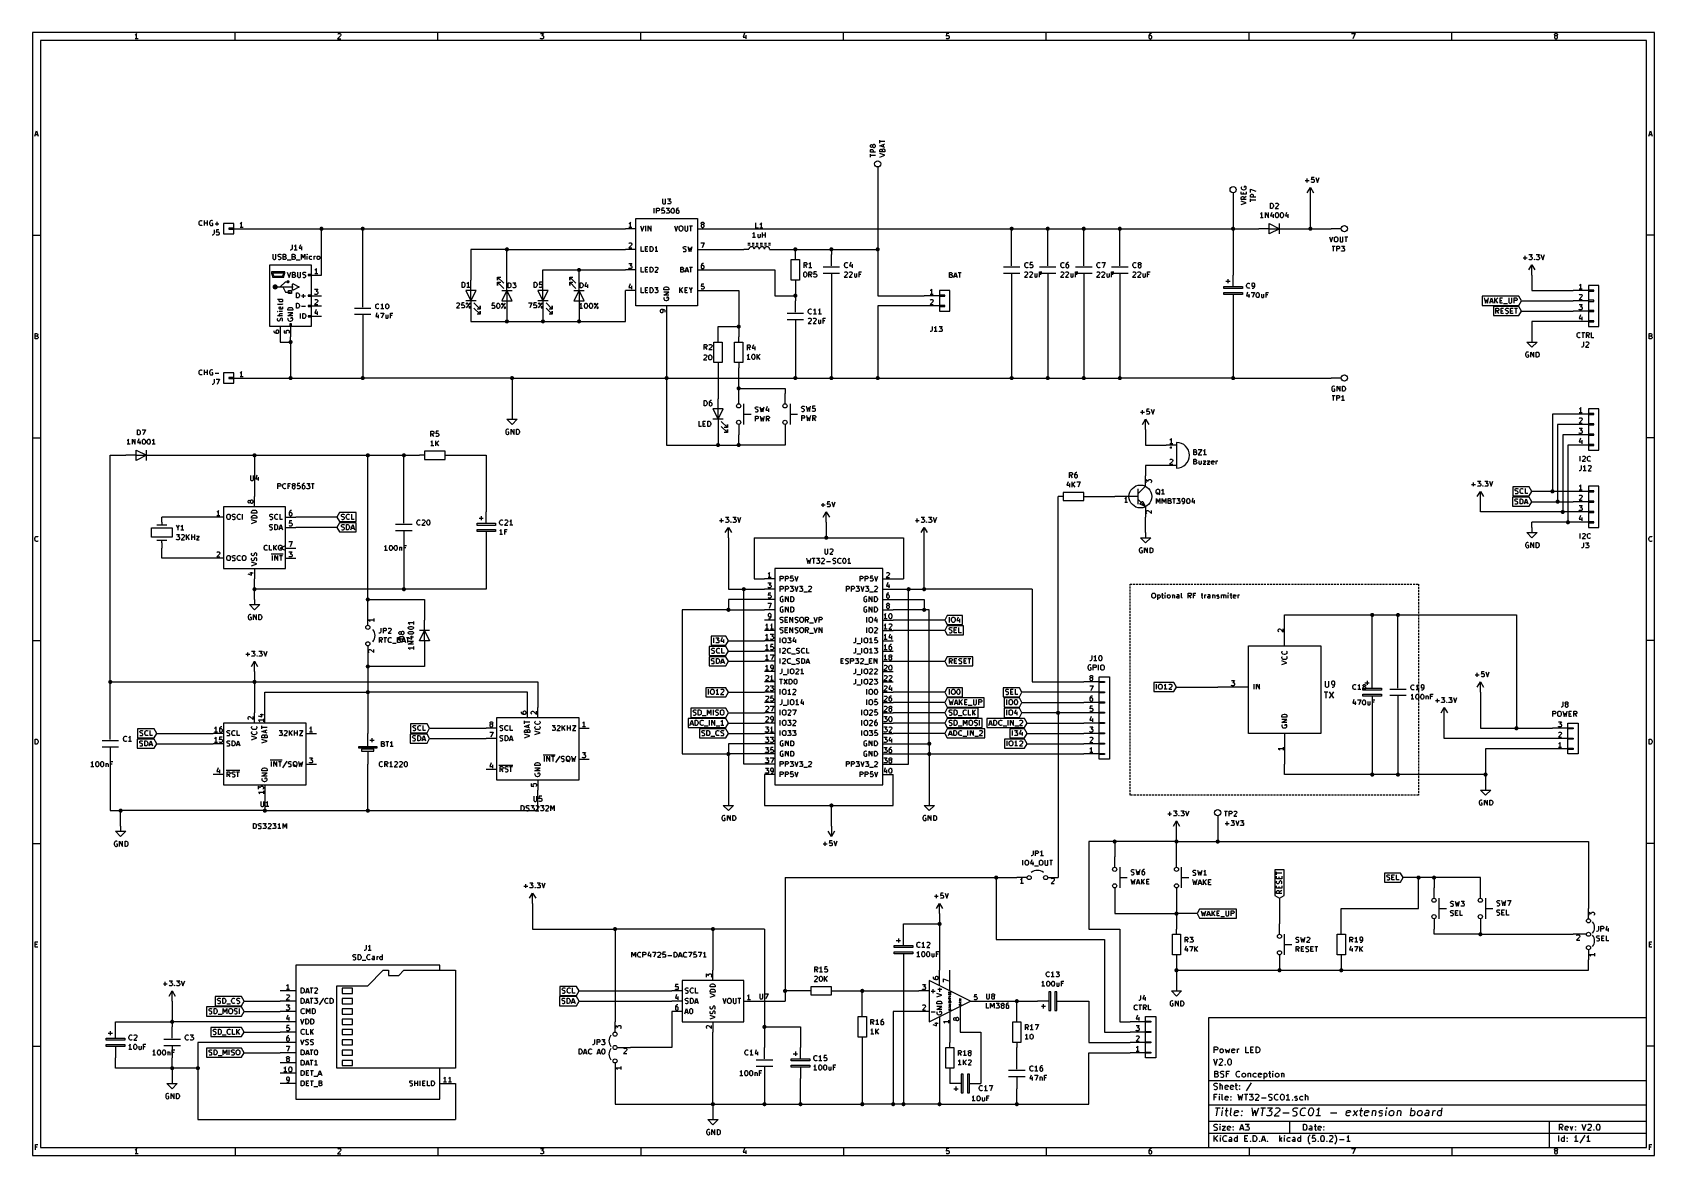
# Model space of a CAD drawing. Extents: x 10 to 410, y -287 to -10.
import ezdxf

# ---------------------------------------------------------------- set-up
doc = ezdxf.new("R2010")
doc.units = 0
doc.header["$MEASUREMENT"] = 0
doc.linetypes.add('DASHED', pattern=[0.75, 0.5, -0.25])
for name, color, linetype in [('BLUE3', 171, 'CONTINUOUS'), ('CYAN2', 4, 'CONTINUOUS'), ('GREEN2', 3, 'CONTINUOUS'), ('LYELLOW', 51, 'CONTINUOUS'), ('RED2', 1, 'CONTINUOUS')]:
    doc.layers.add(name, color=color, linetype=linetype)

msp = doc.modelspace()

# ---------------------------------------------------------------- linework, layer by layer
at = {"layer": 'BLUE3', "linetype": 'DASHED'}
for p, q in [((280.67, -198.12), (280.67, -146.05)), ((280.67, -146.05), (351.79, -146.05)), ((351.79, -146.05), (351.79, -198.12)), ((351.79, -198.12), (280.67, -198.12))]:
    msp.add_line(p, q, dxfattribs=at)
at = {"layer": 'BLUE3', "linetype": 'CONTINUOUS'}
for p, q in [((286.055, -148.692), (286.106, -148.438)), ((286.055, -149.098), (286.055, -148.692)), ((286.106, -149.352), (286.055, -149.098)), ((286.106, -148.438), (286.233, -148.336)), ((286.233, -149.479), (286.106, -149.352)), ((286.233, -148.336), (286.36, -148.26)), ((286.36, -149.53), (286.233, -149.479)), ((286.36, -148.26), (286.588, -148.26)), ((286.588, -149.53), (286.36, -149.53)), ((286.588, -148.26), (286.715, -148.336)), ((286.715, -149.479), (286.588, -149.53)), ((286.715, -148.336), (286.842, -148.438)), ((286.842, -149.352), (286.715, -149.479)), ((286.842, -148.438), (286.893, -148.692)), ((286.893, -149.098), (286.842, -149.352)), ((286.893, -148.692), (286.893, -149.098)), ((287.452, -148.692), (287.452, -149.962)), ((287.452, -148.742), (287.579, -148.692)), ((287.579, -149.53), (287.452, -149.479)), ((287.579, -148.692), (287.807, -148.692)), ((287.807, -149.53), (287.579, -149.53)), ((287.807, -148.692), (287.934, -148.742)), ((287.934, -149.479), (287.807, -149.53)), ((287.934, -148.742), (287.985, -148.819)), ((287.985, -149.403), (287.934, -149.479)), ((287.985, -148.819), (288.061, -148.92)), ((288.061, -149.301), (287.985, -149.403)), ((288.061, -148.92), (288.061, -149.301)), ((288.417, -148.692), (288.9, -148.692)), ((288.595, -148.26), (288.595, -149.352)), ((288.595, -149.352), (288.646, -149.479)), ((288.646, -149.479), (288.773, -149.53)), ((288.773, -149.53), (288.9, -149.53)), ((289.331, -148.26), (289.255, -148.336)), ((289.255, -148.336), (289.331, -148.387)), ((289.382, -148.336), (289.331, -148.26)), ((289.331, -148.26), (289.331, -148.387)), ((289.331, -148.387), (289.382, -148.336)), ((289.331, -149.53), (289.331, -148.692)), ((289.865, -148.92), (289.916, -148.819)), ((289.865, -149.301), (289.865, -148.92)), ((289.916, -149.403), (289.865, -149.301)), ((289.916, -148.819), (289.992, -148.742)), ((289.992, -149.479), (289.916, -149.403)), ((289.992, -148.742), (290.119, -148.692)), ((290.119, -149.53), (289.992, -149.479)), ((290.119, -148.692), (290.297, -148.692)), ((290.297, -149.53), (290.119, -149.53)), ((290.297, -148.692), (290.398, -148.742)), ((290.398, -149.479), (290.297, -149.53)), ((290.398, -148.742), (290.474, -148.819)), ((290.474, -149.403), (290.398, -149.479)), ((290.474, -148.819), (290.525, -148.92)), ((290.525, -149.301), (290.474, -149.403)), ((290.525, -148.92), (290.525, -149.301)), ((291.084, -148.692), (291.084, -149.53)), ((291.084, -148.819), (291.135, -148.742)), ((291.135, -148.742), (291.262, -148.692)), ((291.262, -148.692), (291.44, -148.692)), ((291.44, -148.692), (291.567, -148.742)), ((291.567, -148.742), (291.617, -148.869)), ((291.617, -148.869), (291.617, -149.53)), ((292.176, -149.225), (292.227, -149.098)), ((292.176, -149.352), (292.176, -149.225)), ((292.227, -149.479), (292.176, -149.352)), ((292.354, -148.692), (292.227, -148.742)), ((292.227, -149.098), (292.354, -149.047)), ((292.354, -149.53), (292.227, -149.479)), ((292.583, -148.692), (292.354, -148.692)), ((292.354, -149.047), (292.659, -149.047)), ((292.659, -149.53), (292.354, -149.53)), ((292.71, -148.742), (292.583, -148.692)), ((292.659, -149.047), (292.76, -148.996)), ((292.76, -149.479), (292.659, -149.53)), ((292.76, -148.869), (292.71, -148.742)), ((292.76, -149.53), (292.76, -148.869)), ((293.37, -149.352), (293.37, -148.26)), ((293.446, -149.479), (293.37, -149.352)), ((293.548, -149.53), (293.446, -149.479)), ((294.996, -149.53), (294.996, -148.26)), ((294.996, -148.26), (295.478, -148.26)), ((295.478, -148.92), (294.996, -148.92)), ((295.732, -149.53), (295.3, -148.92)), ((295.478, -148.26), (295.605, -148.336)), ((295.605, -148.869), (295.478, -148.92)), ((295.605, -148.336), (295.681, -148.387)), ((295.681, -148.819), (295.605, -148.869)), ((295.681, -148.387), (295.732, -148.514)), ((295.732, -148.692), (295.681, -148.819)), ((295.732, -148.514), (295.732, -148.692)), ((296.266, -149.53), (296.266, -148.26)), ((296.266, -148.26), (296.875, -148.26)), ((296.697, -148.869), (296.266, -148.869)), ((298.145, -148.692), (298.628, -148.692)), ((298.323, -148.26), (298.323, -149.352)), ((298.323, -149.352), (298.399, -149.479)), ((298.399, -149.479), (298.526, -149.53)), ((298.526, -149.53), (298.628, -149.53)), ((299.06, -149.53), (299.06, -148.692)), ((299.06, -148.92), (299.11, -148.819)), ((299.11, -148.819), (299.187, -148.742)), ((299.187, -148.742), (299.288, -148.692)), ((299.288, -148.692), (299.415, -148.692)), ((299.796, -149.225), (299.847, -149.098)), ((299.796, -149.352), (299.796, -149.225)), ((299.847, -149.479), (299.796, -149.352)), ((299.974, -148.692), (299.847, -148.742)), ((299.847, -149.098), (299.974, -149.047)), ((299.974, -149.53), (299.847, -149.479)), ((300.203, -148.692), (299.974, -148.692)), ((299.974, -149.047), (300.279, -149.047)), ((300.279, -149.53), (299.974, -149.53)), ((300.33, -148.742), (300.203, -148.692)), ((300.279, -149.047), (300.38, -148.996)), ((300.38, -149.479), (300.279, -149.53)), ((300.38, -148.869), (300.33, -148.742)), ((300.38, -149.53), (300.38, -148.869)), ((300.99, -148.692), (300.99, -149.53)), ((300.99, -148.819), (301.066, -148.742)), ((301.066, -148.742), (301.168, -148.692)), ((301.168, -148.692), (301.346, -148.692)), ((301.346, -148.692), (301.473, -148.742)), ((301.473, -148.742), (301.549, -148.869)), ((301.549, -148.869), (301.549, -149.53)), ((302.082, -148.869), (302.133, -148.742)), ((302.082, -148.92), (302.082, -148.869)), ((302.133, -149.047), (302.082, -148.92)), ((302.082, -149.479), (302.209, -149.53)), ((302.133, -148.742), (302.26, -148.692)), ((302.26, -149.098), (302.133, -149.047)), ((302.209, -149.53), (302.438, -149.53)), ((302.26, -148.692), (302.438, -148.692)), ((302.438, -149.098), (302.26, -149.098)), ((302.438, -148.692), (302.565, -148.742)), ((302.565, -149.174), (302.438, -149.098)), ((302.438, -149.53), (302.565, -149.479)), ((302.616, -149.301), (302.565, -149.174)), ((302.565, -149.479), (302.616, -149.352)), ((302.616, -149.352), (302.616, -149.301)), ((303.174, -149.53), (303.174, -148.692)), ((303.174, -148.819), (303.225, -148.742)), ((303.225, -148.742), (303.352, -148.692)), ((303.352, -148.692), (303.53, -148.692)), ((303.53, -148.692), (303.657, -148.742)), ((303.657, -148.742), (303.708, -148.869)), ((303.708, -148.869), (303.784, -148.742)), ((303.708, -148.869), (303.708, -149.53)), ((303.784, -148.742), (303.886, -148.692)), ((303.886, -148.692), (304.089, -148.692)), ((304.089, -148.692), (304.19, -148.742)), ((304.19, -148.742), (304.267, -148.869)), ((304.267, -148.869), (304.267, -149.53)), ((304.876, -148.26), (304.8, -148.336)), ((304.8, -148.336), (304.876, -148.387)), ((304.927, -148.336), (304.876, -148.26)), ((304.876, -148.26), (304.876, -148.387)), ((304.876, -148.387), (304.927, -148.336)), ((304.876, -149.53), (304.876, -148.692)), ((305.283, -148.692), (305.765, -148.692)), ((305.46, -148.26), (305.46, -149.352)), ((305.46, -149.352), (305.537, -149.479)), ((305.537, -149.479), (305.638, -149.53)), ((305.638, -149.53), (305.765, -149.53)), ((306.146, -148.869), (306.197, -148.742)), ((306.146, -149.352), (306.146, -148.869)), ((306.73, -148.996), (306.146, -149.098)), ((306.197, -149.479), (306.146, -149.352)), ((306.197, -148.742), (306.324, -148.692)), ((306.324, -149.53), (306.197, -149.479)), ((306.324, -148.692), (306.553, -148.692)), ((306.553, -149.53), (306.324, -149.53)), ((306.553, -148.692), (306.68, -148.742)), ((306.68, -149.479), (306.553, -149.53)), ((306.68, -148.742), (306.73, -148.869)), ((306.73, -148.869), (306.73, -148.996)), ((307.289, -149.53), (307.289, -148.692)), ((307.289, -148.92), (307.34, -148.819)), ((307.34, -148.819), (307.416, -148.742)), ((307.416, -148.742), (307.518, -148.692)), ((307.518, -148.692), (307.645, -148.692))]:
    msp.add_line(p, q, dxfattribs=at)
at = {"layer": 'CYAN2', "linetype": 'CONTINUOUS'}
for p, q in [((216.611, -37.8968), (216.687, -37.7698)), ((216.611, -38.1254), (216.611, -37.8968)), ((216.687, -38.2524), (216.611, -38.1254)), ((216.611, -39.0906), (216.687, -38.989)), ((216.611, -39.5732), (216.611, -39.0906)), ((217.881, -39.5732), (216.611, -39.5732)), ((216.687, -37.7698), (216.738, -37.719)), ((216.738, -38.3032), (216.687, -38.2524)), ((216.687, -38.989), (216.738, -38.9128)), ((216.738, -37.719), (216.865, -37.6428)), ((216.865, -38.3794), (216.738, -38.3032)), ((216.738, -38.9128), (216.865, -38.862)), ((216.865, -37.6428), (216.916, -37.6428)), ((216.916, -38.3794), (216.865, -38.3794)), ((216.865, -38.862), (217.043, -38.862)), ((216.916, -37.6428), (217.043, -37.719)), ((217.043, -38.3032), (216.916, -38.3794)), ((217.043, -37.719), (217.094, -37.7698)), ((217.094, -38.2524), (217.043, -38.3032)), ((217.043, -38.862), (217.17, -38.9128)), ((217.094, -37.7698), (217.17, -37.8968)), ((217.17, -38.1254), (217.094, -38.2524)), ((217.221, -37.7698), (217.17, -37.8968)), ((217.17, -37.8968), (217.17, -38.1254)), ((217.17, -38.1254), (217.221, -38.2524)), ((217.17, -38.9128), (217.221, -38.989)), ((217.272, -37.719), (217.221, -37.7698)), ((217.221, -38.2524), (217.272, -38.3032)), ((217.221, -38.989), (217.272, -39.0906)), ((217.399, -37.6428), (217.272, -37.719)), ((217.272, -38.3032), (217.399, -38.3794)), ((217.272, -39.0906), (217.272, -39.5732)), ((217.653, -37.6428), (217.399, -37.6428)), ((217.399, -38.3794), (217.653, -38.3794)), ((217.754, -37.719), (217.653, -37.6428)), ((217.653, -38.3794), (217.754, -38.3032)), ((217.83, -37.7698), (217.754, -37.719)), ((217.754, -38.3032), (217.83, -38.2524)), ((217.881, -37.8968), (217.83, -37.7698)), ((217.83, -38.2524), (217.881, -38.1254)), ((217.881, -38.1254), (217.881, -37.8968)), ((218.923, -37.2872), (218.923, -36.5506)), ((220.193, -36.9316), (218.923, -36.9316)), ((218.923, -37.9476), (220.193, -37.5158)), ((220.193, -38.3794), (218.923, -37.9476)), ((218.923, -39.0398), (218.999, -38.9128)), ((218.923, -39.4716), (218.923, -39.0398)), ((220.193, -39.4716), (218.923, -39.4716)), ((220.193, -40.3098), (218.923, -39.878)), ((218.999, -38.9128), (219.05, -38.862)), ((219.05, -38.862), (219.177, -38.7858)), ((219.177, -38.7858), (219.278, -38.7858)), ((219.278, -38.7858), (219.405, -38.862)), ((219.405, -38.862), (219.481, -38.9128)), ((219.481, -38.9128), (219.532, -39.0398)), ((219.532, -39.0398), (219.583, -38.862)), ((219.532, -39.0398), (219.532, -39.4716)), ((219.583, -38.862), (219.659, -38.7858)), ((219.659, -38.7858), (219.761, -38.735)), ((219.761, -38.735), (219.964, -38.735)), ((219.837, -38.2524), (219.837, -37.6428)), ((219.964, -38.735), (220.066, -38.7858)), ((220.066, -38.7858), (220.142, -38.862)), ((220.142, -38.862), (220.193, -38.989)), ((220.193, -38.989), (220.193, -39.4716)), ((216.611, -40.7416), (216.611, -40.005)), ((217.881, -40.3606), (216.611, -40.3606)), ((218.923, -40.7416), (220.193, -40.3098)), ((323.85, -46.5328), (324.815, -46.5328)), ((324.333, -47.0154), (324.333, -46.0502)), ((325.425, -45.7454), (325.374, -46.355)), ((325.374, -46.355), (325.425, -46.3042)), ((325.425, -46.9646), (325.374, -46.8884)), ((326.034, -45.7454), (325.425, -45.7454)), ((325.425, -46.3042), (325.552, -46.228)), ((325.552, -47.0154), (325.425, -46.9646)), ((325.552, -46.228), (325.857, -46.228)), ((325.857, -47.0154), (325.552, -47.0154)), ((325.857, -46.228), (325.984, -46.3042)), ((325.984, -46.9646), (325.857, -47.0154)), ((325.984, -46.3042), (326.034, -46.355)), ((326.034, -46.8884), (325.984, -46.9646)), ((326.034, -46.355), (326.085, -46.482)), ((326.085, -46.7868), (326.034, -46.8884)), ((326.085, -46.482), (326.085, -46.7868)), ((326.466, -45.7454), (326.873, -47.0154)), ((326.873, -47.0154), (327.304, -45.7454)), ((165.379, -51.0286), (165.379, -52.07)), ((166.116, -52.07), (166.116, -51.0286)), ((166.599, -51.0286), (167.386, -51.0286)), ((167.386, -51.0286), (166.954, -51.5112)), ((166.954, -51.5112), (167.132, -51.5112)), ((167.132, -51.5112), (167.259, -51.5874)), ((167.259, -51.5874), (167.335, -51.6382)), ((167.335, -51.6382), (167.386, -51.7652)), ((167.386, -51.7652), (167.386, -52.07)), ((308.127, -48.0822), (308.051, -48.2092)), ((308.051, -48.2092), (308.051, -48.387)), ((308.051, -48.387), (308.127, -48.5648)), ((308.051, -49.911), (308.051, -49.3014)), ((309.321, -49.911), (308.051, -49.911)), ((308.051, -50.6984), (308.127, -50.5714)), ((308.051, -51.181), (308.051, -50.6984)), ((309.321, -51.181), (308.051, -51.181)), ((309.321, -52.0192), (308.051, -51.5874)), ((308.127, -48.5648), (308.229, -48.6918)), ((308.127, -50.5714), (308.178, -50.5206)), ((308.178, -50.5206), (308.305, -50.4444)), ((308.229, -48.6918), (308.356, -48.768)), ((308.305, -50.4444), (308.483, -50.4444)), ((308.356, -48.768), (308.61, -48.8188)), ((308.483, -50.4444), (308.61, -50.5206)), ((308.61, -48.8188), (308.788, -48.8188)), ((308.61, -50.5206), (308.661, -50.5714)), ((308.661, -49.911), (308.661, -49.4792)), ((308.661, -50.5714), (308.712, -50.6984)), ((309.321, -50.4444), (308.712, -50.8762)), ((308.712, -50.6984), (308.712, -51.181)), ((309.194, -48.0314), (308.788, -48.0314)), ((308.788, -48.0314), (308.788, -48.2854)), ((308.788, -48.8188), (309.016, -48.768)), ((309.016, -48.768), (309.143, -48.6918)), ((309.143, -48.6918), (309.27, -48.5648)), ((309.27, -48.0822), (309.194, -48.0314)), ((309.321, -48.2854), (309.27, -48.0822)), ((309.27, -48.5648), (309.321, -48.387)), ((309.321, -48.387), (309.321, -48.2854)), ((309.321, -49.3014), (309.321, -49.911)), ((310.363, -49.4792), (310.363, -48.641)), ((310.363, -48.641), (311.633, -49.1744)), ((310.363, -50.1396), (310.439, -50.038)), ((310.363, -50.6222), (310.363, -50.1396)), ((311.633, -50.6222), (310.363, -50.6222)), ((310.363, -51.7906), (310.363, -51.054)), ((311.633, -51.4096), (310.363, -51.4096)), ((310.439, -50.038), (310.49, -49.9618)), ((310.49, -49.9618), (310.617, -49.911)), ((310.617, -49.911), (310.794, -49.911)), ((310.794, -49.911), (310.921, -49.9618)), ((310.921, -49.9618), (310.972, -50.038)), ((310.972, -50.038), (311.023, -50.1396)), ((311.023, -50.1396), (311.023, -50.6222)), ((163.297, -54.61), (163.297, -53.34)), ((163.906, -54.61), (163.906, -53.34)), ((163.906, -53.34), (164.389, -53.34)), ((164.389, -54.0004), (163.906, -54.0004)), ((164.389, -53.34), (164.516, -53.4162)), ((164.516, -53.9496), (164.389, -54.0004)), ((164.516, -53.4162), (164.567, -53.467)), ((164.567, -53.8988), (164.516, -53.9496)), ((164.567, -53.467), (164.643, -53.594)), ((164.643, -53.7718), (164.567, -53.8988)), ((164.643, -53.594), (164.643, -53.7718)), ((165.176, -53.34), (165.125, -53.9496)), ((165.125, -53.9496), (165.176, -53.8988)), ((165.176, -54.5592), (165.125, -54.483)), ((165.786, -53.34), (165.176, -53.34)), ((165.176, -53.8988), (165.303, -53.8226)), ((165.303, -54.61), (165.176, -54.5592)), ((165.303, -53.8226), (165.608, -53.8226)), ((165.608, -54.61), (165.303, -54.61)), ((165.379, -52.07), (165.456, -52.1716)), ((165.456, -52.1716), (165.506, -52.2478)), ((165.506, -52.2478), (165.633, -52.2986)), ((165.608, -53.8226), (165.735, -53.8988)), ((165.735, -54.5592), (165.608, -54.61)), ((165.633, -52.2986), (165.862, -52.2986)), ((165.735, -53.8988), (165.786, -53.9496)), ((165.786, -54.483), (165.735, -54.5592)), ((165.786, -53.9496), (165.837, -54.0766)), ((165.837, -54.3814), (165.786, -54.483)), ((165.837, -54.0766), (165.837, -54.3814)), ((165.862, -52.2986), (165.989, -52.2478)), ((165.989, -52.2478), (166.065, -52.1716)), ((166.065, -52.1716), (166.116, -52.07)), ((166.268, -53.34), (167.056, -53.34)), ((166.319, -54.5592), (166.268, -54.483)), ((166.446, -54.61), (166.319, -54.5592)), ((166.802, -54.61), (166.446, -54.61)), ((166.649, -52.2478), (166.599, -52.1716)), ((167.056, -53.34), (166.624, -53.8226)), ((166.624, -53.8226), (166.802, -53.8226)), ((166.776, -52.2986), (166.649, -52.2478)), ((167.132, -52.2986), (166.776, -52.2986)), ((166.802, -53.8226), (166.929, -53.8988)), ((166.929, -54.5592), (166.802, -54.61)), ((166.929, -53.8988), (167.005, -53.9496)), ((167.005, -54.483), (166.929, -54.5592)), ((167.005, -53.9496), (167.056, -54.0766)), ((167.056, -54.3814), (167.005, -54.483)), ((167.056, -54.0766), (167.056, -54.3814)), ((167.259, -52.2478), (167.132, -52.2986)), ((167.335, -52.1716), (167.259, -52.2478)), ((167.386, -52.07), (167.335, -52.1716)), ((167.538, -53.8226), (167.589, -53.594)), ((167.538, -54.1274), (167.538, -53.8226)), ((167.589, -54.3814), (167.538, -54.1274)), ((167.589, -53.594), (167.665, -53.467)), ((167.665, -54.483), (167.589, -54.3814)), ((167.665, -53.467), (167.716, -53.4162)), ((167.716, -54.5592), (167.665, -54.483)), ((167.716, -53.4162), (167.843, -53.34)), ((167.843, -54.61), (167.716, -54.5592)), ((167.843, -53.34), (167.97, -53.34)), ((167.97, -54.61), (167.843, -54.61)), ((167.97, -53.34), (168.072, -53.4162)), ((168.072, -54.5592), (167.97, -54.61)), ((168.072, -53.4162), (168.148, -53.467)), ((168.148, -54.483), (168.072, -54.5592)), ((168.148, -53.467), (168.199, -53.594)), ((168.199, -54.3814), (168.148, -54.483)), ((168.199, -53.594), (168.275, -53.8226)), ((168.275, -54.1274), (168.199, -54.3814)), ((168.275, -53.8226), (168.275, -54.1274)), ((168.808, -53.6448), (168.758, -53.8988)), ((168.758, -53.8988), (168.758, -54.3814)), ((168.808, -53.9496), (168.758, -54.0766)), ((168.758, -54.3814), (168.808, -54.483)), ((168.935, -53.467), (168.808, -53.6448)), ((168.859, -53.8988), (168.808, -53.9496)), ((168.808, -54.483), (168.859, -54.5592)), ((168.986, -53.8226), (168.859, -53.8988)), ((168.859, -54.5592), (168.986, -54.61)), ((168.986, -53.4162), (168.935, -53.467)), ((169.113, -53.34), (168.986, -53.4162)), ((169.24, -53.8226), (168.986, -53.8226)), ((168.986, -54.61), (169.24, -54.61)), ((169.342, -53.34), (169.113, -53.34)), ((169.342, -53.8988), (169.24, -53.8226)), ((169.24, -54.61), (169.342, -54.5592)), ((169.418, -53.9496), (169.342, -53.8988)), ((169.342, -54.5592), (169.418, -54.483)), ((169.469, -54.0766), (169.418, -53.9496)), ((169.418, -54.483), (169.469, -54.3814)), ((169.469, -54.3814), (169.469, -54.0766)), ((308.051, -52.451), (309.321, -52.0192)), ((312.903, -54.737), (312.776, -54.7878)), ((313.487, -55.7022), (312.776, -55.7022)), ((313.004, -54.61), (312.903, -54.737)), ((313.131, -54.4322), (313.004, -54.61)), ((313.131, -55.7022), (313.131, -54.4322)), ((314.046, -55.7022), (314.046, -54.4322)), ((314.046, -54.4322), (314.757, -55.7022)), ((314.757, -55.7022), (314.757, -54.4322)), ((315.29, -53.3908), (315.29, -52.1208)), ((315.29, -52.1208), (315.595, -52.1208)), ((315.595, -53.3908), (315.29, -53.3908)), ((315.62, -54.3814), (315.316, -55.2704)), ((315.316, -55.2704), (316.103, -55.2704)), ((315.595, -52.1208), (315.773, -52.197)), ((315.773, -53.34), (315.595, -53.3908)), ((315.773, -52.197), (315.874, -52.2986)), ((315.874, -53.213), (315.773, -53.34)), ((315.874, -52.2986), (315.951, -52.4256)), ((315.951, -53.086), (315.874, -53.213)), ((315.925, -54.864), (315.925, -55.7022)), ((315.951, -52.4256), (316.001, -52.6796)), ((316.001, -52.8574), (315.951, -53.086)), ((316.001, -52.6796), (316.001, -52.8574)), ((317.144, -52.6796), (316.433, -53.3908)), ((316.433, -53.3908), (317.221, -53.3908)), ((316.484, -52.2478), (316.56, -52.197)), ((316.509, -54.9148), (316.586, -54.6862)), ((316.509, -55.2196), (316.509, -54.9148)), ((316.586, -55.4736), (316.509, -55.2196)), ((316.56, -52.197), (316.662, -52.1208)), ((316.586, -54.6862), (316.636, -54.5592)), ((316.636, -55.5752), (316.586, -55.4736)), ((316.636, -54.5592), (316.713, -54.5084)), ((316.713, -55.6514), (316.636, -55.5752)), ((316.662, -52.1208), (316.967, -52.1208)), ((316.713, -54.5084), (316.814, -54.4322)), ((316.814, -55.7022), (316.713, -55.6514)), ((316.814, -54.4322), (316.941, -54.4322)), ((316.941, -55.7022), (316.814, -55.7022)), ((316.941, -54.4322), (317.068, -54.5084)), ((317.068, -55.6514), (316.941, -55.7022)), ((316.967, -52.1208), (317.094, -52.197)), ((317.068, -54.5084), (317.119, -54.5592)), ((317.119, -55.5752), (317.068, -55.6514)), ((317.094, -52.197), (317.144, -52.2478)), ((317.119, -54.5592), (317.195, -54.6862)), ((317.195, -55.4736), (317.119, -55.5752)), ((317.144, -52.2478), (317.221, -52.3748)), ((317.221, -52.4764), (317.144, -52.6796)), ((317.195, -54.6862), (317.246, -54.9148)), ((317.246, -55.2196), (317.195, -55.4736)), ((317.221, -52.3748), (317.221, -52.4764)), ((317.246, -54.9148), (317.246, -55.2196)), ((317.729, -54.9148), (317.779, -54.6862)), ((317.729, -55.2196), (317.729, -54.9148)), ((317.779, -55.4736), (317.729, -55.2196)), ((317.779, -54.6862), (317.856, -54.5592)), ((317.856, -55.5752), (317.779, -55.4736)), ((317.856, -54.5592), (317.906, -54.5084)), ((317.906, -55.6514), (317.856, -55.5752)), ((317.906, -54.5084), (318.033, -54.4322)), ((318.033, -55.7022), (317.906, -55.6514)), ((318.033, -54.4322), (318.16, -54.4322)), ((318.16, -55.7022), (318.033, -55.7022)), ((318.16, -54.4322), (318.262, -54.5084)), ((318.262, -55.6514), (318.16, -55.7022)), ((318.262, -54.5084), (318.338, -54.5592)), ((318.338, -55.5752), (318.262, -55.6514)), ((318.338, -54.5592), (318.389, -54.6862)), ((318.389, -55.4736), (318.338, -55.5752)), ((318.389, -54.6862), (318.465, -54.9148)), ((318.465, -55.2196), (318.389, -55.4736)), ((318.465, -54.9148), (318.465, -55.2196)), ((319.253, -54.3814), (318.948, -55.2704)), ((318.948, -55.2704), (319.735, -55.2704)), ((319.532, -54.864), (319.532, -55.7022)), ((51.1048, -56.9468), (51.1556, -56.6928)), ((51.1048, -57.1246), (51.1048, -56.9468)), ((51.1556, -57.3532), (51.1048, -57.1246)), ((51.1556, -56.6928), (51.2318, -56.5658)), ((51.2318, -57.4802), (51.1556, -57.3532)), ((51.2318, -56.5658), (51.3334, -56.4642)), ((51.3334, -57.6072), (51.2318, -57.4802)), ((51.3334, -56.4642), (51.5366, -56.388)), ((51.5366, -57.658), (51.3334, -57.6072)), ((51.5366, -56.388), (51.6382, -56.388)), ((51.6382, -57.658), (51.5366, -57.658)), ((51.6382, -56.388), (51.816, -56.4642)), ((51.816, -57.6072), (51.6382, -57.658)), ((51.816, -56.4642), (51.8922, -56.515)), ((51.8922, -57.531), (51.816, -57.6072)), ((52.4256, -57.658), (52.4256, -56.388)), ((52.4256, -56.9976), (53.1622, -56.9976)), ((53.1622, -57.658), (53.1622, -56.388)), ((53.7718, -56.6928), (53.6956, -56.9468)), ((53.6956, -56.9468), (53.6956, -57.1246)), ((53.6956, -57.1246), (53.7718, -57.3532)), ((53.8226, -56.5658), (53.7718, -56.6928)), ((53.7718, -57.3532), (53.8226, -57.4802)), ((53.9496, -56.4642), (53.8226, -56.5658)), ((53.8226, -57.4802), (53.9496, -57.6072)), ((54.1274, -56.388), (53.9496, -56.4642)), ((53.9496, -57.6072), (54.1274, -57.658)), ((54.3052, -56.388), (54.1274, -56.388)), ((54.1274, -57.658), (54.2544, -57.658)), ((54.483, -57.1246), (54.2544, -57.1246)), ((54.2544, -57.658), (54.4322, -57.6072)), ((54.4322, -56.4642), (54.3052, -56.388)), ((54.4322, -59.9694), (54.3052, -59.9694)), ((54.4322, -57.6072), (54.483, -57.531)), ((54.61, -59.9186), (54.4322, -59.9694)), ((54.483, -57.531), (54.483, -57.1246)), ((54.7116, -59.7916), (54.61, -59.9186)), ((54.7878, -59.6138), (54.7116, -59.7916)), ((54.7878, -58.6994), (54.7878, -59.6138)), ((55.0418, -57.1754), (56.007, -57.1754)), ((55.3974, -58.6994), (55.3212, -59.309)), ((55.3212, -59.309), (55.3974, -59.2582)), ((55.3974, -59.9186), (55.3212, -59.8424)), ((55.9816, -58.6994), (55.3974, -58.6994)), ((55.3974, -59.2582), (55.499, -59.182)), ((55.499, -59.9694), (55.3974, -59.9186)), ((55.499, -59.182), (55.8038, -59.182)), ((55.8038, -59.9694), (55.499, -59.9694)), ((55.5244, -57.658), (55.5244, -56.6928)), ((55.8038, -59.182), (55.9308, -59.2582)), ((55.9308, -59.9186), (55.8038, -59.9694)), ((55.9308, -59.2582), (55.9816, -59.309)), ((55.9816, -59.8424), (55.9308, -59.9186)), ((55.9816, -59.309), (56.0578, -59.436)), ((56.0578, -59.7408), (55.9816, -59.8424)), ((56.0578, -59.436), (56.0578, -59.7408)), ((159.944, -57.7088), (160.376, -58.9788)), ((160.376, -58.9788), (160.807, -57.7088)), ((161.214, -58.9788), (161.214, -57.7088)), ((161.823, -58.9788), (161.823, -57.7088)), ((161.823, -57.7088), (162.56, -58.9788)), ((162.56, -58.9788), (162.56, -57.7088)), ((168.3, -57.7088), (168.707, -58.9788)), ((168.707, -58.9788), (169.139, -57.7088)), ((169.494, -58.1406), (169.57, -57.8866)), ((169.494, -58.547), (169.494, -58.1406)), ((169.57, -58.801), (169.494, -58.547)), ((169.57, -57.8866), (169.672, -57.785)), ((169.672, -58.928), (169.57, -58.801)), ((169.672, -57.785), (169.799, -57.7088)), ((169.799, -58.9788), (169.672, -58.928)), ((169.799, -57.7088), (170.053, -57.7088)), ((170.053, -58.9788), (169.799, -58.9788)), ((170.053, -57.7088), (170.155, -57.785)), ((170.155, -58.928), (170.053, -58.9788)), ((170.155, -57.785), (170.282, -57.8866)), ((170.282, -58.801), (170.155, -58.928)), ((170.282, -57.8866), (170.358, -58.1406)), ((170.358, -58.547), (170.282, -58.801)), ((170.358, -58.1406), (170.358, -58.547)), ((170.891, -57.7088), (170.891, -58.7502)), ((170.891, -58.7502), (170.942, -58.8518)), ((170.942, -58.8518), (171.018, -58.928)), ((171.018, -58.928), (171.12, -58.9788)), ((171.12, -58.9788), (171.374, -58.9788)), ((171.374, -58.9788), (171.501, -58.928)), ((171.501, -58.928), (171.552, -58.8518)), ((171.552, -58.8518), (171.628, -58.7502)), ((171.628, -58.7502), (171.628, -57.7088)), ((172.034, -57.7088), (172.771, -57.7088)), ((172.39, -58.9788), (172.39, -57.7088)), ((187.706, -59.6138), (187.579, -59.6646)), ((187.833, -59.4868), (187.706, -59.6138)), ((187.96, -59.309), (187.833, -59.4868)), ((187.96, -60.579), (187.96, -59.309)), ((188.392, -58.2676), (188.392, -56.9976)), ((189.001, -58.2676), (188.392, -58.2676)), ((188.849, -59.7408), (188.849, -60.4012)), ((189.484, -57.3024), (189.357, -57.3532)), ((190.094, -58.2676), (189.357, -58.2676)), ((189.408, -59.7408), (189.408, -60.579)), ((189.611, -57.1754), (189.484, -57.3024)), ((189.738, -56.9976), (189.611, -57.1754)), ((189.738, -58.2676), (189.738, -56.9976)), ((190.017, -60.579), (190.017, -59.309)), ((190.017, -59.9186), (190.729, -59.9186)), ((190.729, -60.579), (190.729, -59.309)), ((73.66, -63.6778), (73.533, -63.6778)), ((73.8378, -63.627), (73.66, -63.6778)), ((73.9648, -63.5), (73.8378, -63.627)), ((74.0156, -63.3222), (73.9648, -63.5)), ((74.0156, -62.4078), (74.0156, -63.3222)), ((74.676, -62.7126), (74.549, -62.7634)), ((75.2856, -63.6778), (74.549, -63.6778)), ((74.803, -62.5856), (74.676, -62.7126)), ((74.93, -62.4078), (74.803, -62.5856)), ((74.93, -63.6778), (74.93, -62.4078)), ((76.073, -62.357), (75.7682, -63.246)), ((75.7682, -63.246), (76.5556, -63.246)), ((76.3778, -62.8396), (76.3778, -63.6778)), ((160.122, -64.0588), (160.122, -62.7888)), ((161.163, -64.0588), (161.163, -62.7888)), ((161.163, -62.7888), (161.773, -62.7888)), ((161.163, -63.3984), (161.595, -63.3984)), ((162.306, -64.0588), (162.306, -62.7888)), ((162.306, -62.7888), (162.611, -62.7888)), ((162.611, -62.7888), (162.789, -62.865)), ((162.789, -62.865), (162.916, -62.9666)), ((162.916, -63.881), (162.789, -64.008)), ((162.916, -62.9666), (162.966, -63.0936)), ((162.966, -63.754), (162.916, -63.881)), ((162.966, -63.0936), (163.043, -63.3476)), ((163.043, -63.5254), (162.966, -63.754)), ((163.043, -63.3476), (163.043, -63.5254)), ((163.652, -63.0936), (163.525, -63.1444)), ((163.754, -62.9666), (163.652, -63.0936)), ((163.881, -62.7888), (163.754, -62.9666)), ((163.881, -64.0588), (163.881, -62.7888)), ((170.459, -63.0428), (170.536, -62.9158)), ((170.459, -63.1444), (170.459, -63.0428)), ((170.536, -63.2714), (170.459, -63.1444)), ((170.536, -62.9158), (170.586, -62.865)), ((170.586, -63.3476), (170.536, -63.2714)), ((170.586, -62.865), (170.713, -62.7888)), ((170.713, -63.3984), (170.586, -63.3476)), ((170.713, -62.7888), (171.018, -62.7888)), ((170.942, -63.4492), (170.713, -63.3984)), ((171.069, -63.5254), (170.942, -63.4492)), ((171.018, -62.7888), (171.196, -62.865)), ((171.12, -63.5762), (171.069, -63.5254)), ((171.069, -64.008), (171.12, -63.9318)), ((171.196, -63.7032), (171.12, -63.5762)), ((171.12, -63.9318), (171.196, -63.8302)), ((171.196, -63.8302), (171.196, -63.7032)), ((171.628, -62.7888), (171.907, -64.0588)), ((171.907, -64.0588), (172.161, -63.1444)), ((172.161, -63.1444), (172.39, -64.0588)), ((172.39, -64.0588), (172.695, -62.7888)), ((188.316, -60.579), (187.579, -60.579)), ((188.849, -60.4012), (188.925, -60.5282)), ((188.925, -60.5282), (189.052, -60.579)), ((189.052, -60.579), (189.23, -60.579)), ((189.23, -60.579), (189.332, -60.5282)), ((189.332, -60.5282), (189.408, -60.452)), ((329.819, -60.4012), (330.251, -61.6712)), ((330.251, -61.6712), (330.683, -60.4012)), ((330.454, -62.7126), (331.191, -62.7126)), ((330.835, -63.9826), (330.835, -62.7126)), ((331.038, -60.833), (331.089, -60.579)), ((331.038, -61.2394), (331.038, -60.833)), ((331.089, -61.4934), (331.038, -61.2394)), ((331.089, -60.579), (331.216, -60.4774)), ((331.216, -61.6204), (331.089, -61.4934)), ((331.216, -60.4774), (331.343, -60.4012)), ((331.343, -61.6712), (331.216, -61.6204)), ((331.343, -60.4012), (331.572, -60.4012)), ((331.572, -61.6712), (331.343, -61.6712)), ((331.572, -60.4012), (331.699, -60.4774)), ((331.699, -61.6204), (331.572, -61.6712)), ((331.622, -63.9826), (331.622, -62.7126)), ((331.622, -62.7126), (332.105, -62.7126)), ((332.105, -63.373), (331.622, -63.373)), ((331.699, -60.4774), (331.826, -60.579)), ((331.826, -61.4934), (331.699, -61.6204)), ((331.826, -60.579), (331.876, -60.833)), ((331.876, -61.2394), (331.826, -61.4934)), ((331.876, -60.833), (331.876, -61.2394)), ((332.105, -62.7126), (332.207, -62.7888)), ((332.207, -63.3222), (332.105, -63.373)), ((332.207, -62.7888), (332.283, -62.8396)), ((332.283, -63.2714), (332.207, -63.3222)), ((332.283, -62.8396), (332.334, -62.9666)), ((332.334, -63.1444), (332.283, -63.2714)), ((332.334, -62.9666), (332.334, -63.1444)), ((332.435, -60.4012), (332.435, -61.4426)), ((332.435, -61.4426), (332.486, -61.5442)), ((332.486, -61.5442), (332.562, -61.6204)), ((332.562, -61.6204), (332.664, -61.6712)), ((332.664, -61.6712), (332.918, -61.6712)), ((332.765, -62.7126), (333.553, -62.7126)), ((332.816, -63.9318), (332.765, -63.8556)), ((332.943, -63.9826), (332.816, -63.9318)), ((332.918, -61.6712), (333.045, -61.6204)), ((333.299, -63.9826), (332.943, -63.9826)), ((333.045, -61.6204), (333.096, -61.5442)), ((333.096, -61.5442), (333.146, -61.4426)), ((333.553, -62.7126), (333.121, -63.1952)), ((333.121, -63.1952), (333.299, -63.1952)), ((333.146, -61.4426), (333.146, -60.4012)), ((333.299, -63.1952), (333.426, -63.2714)), ((333.426, -63.9318), (333.299, -63.9826)), ((333.426, -63.2714), (333.477, -63.3222)), ((333.477, -63.8556), (333.426, -63.9318)), ((333.477, -63.3222), (333.553, -63.4492)), ((333.553, -63.754), (333.477, -63.8556)), ((333.553, -63.4492), (333.553, -63.754)), ((333.578, -60.4012), (334.315, -60.4012)), ((333.934, -61.6712), (333.934, -60.4012)), ((69.2912, -64.7192), (69.2912, -65.7606)), ((69.2912, -65.7606), (69.3674, -65.8622)), ((69.3674, -65.8622), (69.4182, -65.9384)), ((69.4182, -65.9384), (69.5452, -65.9892)), ((69.5452, -65.9892), (69.7738, -65.9892)), ((69.7738, -65.9892), (69.9008, -65.9384)), ((69.9008, -65.9384), (69.977, -65.8622)), ((69.977, -65.8622), (70.0278, -65.7606)), ((70.0278, -65.7606), (70.0278, -64.7192)), ((70.5612, -64.9732), (70.6374, -64.8462)), ((70.5612, -65.0748), (70.5612, -64.9732)), ((70.6374, -65.2018), (70.5612, -65.0748)), ((70.5612, -65.9384), (70.739, -65.9892)), ((70.6374, -64.8462), (70.6882, -64.7954)), ((70.6882, -65.278), (70.6374, -65.2018)), ((70.6882, -64.7954), (70.8152, -64.7192)), ((70.8152, -65.3288), (70.6882, -65.278)), ((70.739, -65.9892), (71.0438, -65.9892)), ((70.8152, -64.7192), (71.12, -64.7192)), ((71.0438, -65.3796), (70.8152, -65.3288)), ((71.1708, -65.4558), (71.0438, -65.3796)), ((71.0438, -65.9892), (71.1708, -65.9384)), ((71.12, -64.7192), (71.2978, -64.7954)), ((71.247, -65.5066), (71.1708, -65.4558)), ((71.1708, -65.9384), (71.247, -65.8622)), ((71.2978, -65.6336), (71.247, -65.5066)), ((71.247, -65.8622), (71.2978, -65.7606)), ((71.2978, -65.7606), (71.2978, -65.6336)), ((71.8312, -65.9892), (71.8312, -64.7192)), ((71.8312, -64.7192), (72.263, -64.7192)), ((72.263, -65.3288), (71.8312, -65.3288)), ((72.3138, -65.9892), (71.8312, -65.9892)), ((72.263, -64.7192), (72.39, -64.7954)), ((72.39, -65.278), (72.263, -65.3288)), ((72.263, -65.3288), (72.4408, -65.3796)), ((72.4408, -65.9384), (72.3138, -65.9892)), ((72.39, -64.7954), (72.4408, -64.8462)), ((72.4408, -65.2018), (72.39, -65.278)), ((72.4408, -64.8462), (72.517, -64.9732)), ((72.517, -65.0748), (72.4408, -65.2018)), ((72.4408, -65.3796), (72.517, -65.4558)), ((72.517, -65.8622), (72.4408, -65.9384)), ((72.517, -64.9732), (72.517, -65.0748)), ((72.517, -65.4558), (72.5678, -65.5574)), ((72.5678, -65.7606), (72.517, -65.8622)), ((72.5678, -65.5574), (72.5678, -65.7606)), ((72.7964, -66.1162), (73.787, -66.1162)), ((74.0664, -65.9892), (74.0664, -64.7192)), ((74.0664, -64.7192), (74.4982, -64.7192)), ((74.4982, -65.3288), (74.0664, -65.3288)), ((74.549, -65.9892), (74.0664, -65.9892)), ((74.4982, -64.7192), (74.6252, -64.7954)), ((74.6252, -65.278), (74.4982, -65.3288)), ((74.4982, -65.3288), (74.676, -65.3796)), ((74.676, -65.9384), (74.549, -65.9892)), ((74.6252, -64.7954), (74.676, -64.8462)), ((74.676, -65.2018), (74.6252, -65.278)), ((74.676, -64.8462), (74.7522, -64.9732)), ((74.7522, -65.0748), (74.676, -65.2018)), ((74.676, -65.3796), (74.7522, -65.4558)), ((74.7522, -65.8622), (74.676, -65.9384)), ((74.7522, -64.9732), (74.7522, -65.0748)), ((74.7522, -65.4558), (74.803, -65.5574)), ((74.803, -65.7606), (74.7522, -65.8622)), ((74.803, -65.5574), (74.803, -65.7606)), ((75.057, -66.1162), (76.0222, -66.1162)), ((76.327, -65.9892), (76.327, -64.7192)), ((76.327, -64.7192), (76.7334, -65.6336)), ((76.7334, -65.6336), (77.1652, -64.7192)), ((77.1652, -64.7192), (77.1652, -65.9892)), ((77.7748, -64.7192), (77.6986, -64.7954)), ((77.6986, -64.7954), (77.7748, -64.8462)), ((77.8256, -64.7954), (77.7748, -64.7192)), ((77.7748, -64.7192), (77.7748, -64.8462)), ((77.7748, -64.8462), (77.8256, -64.7954)), ((77.7748, -65.9892), (77.7748, -65.151)), ((78.3082, -65.3796), (78.359, -65.278)), ((78.3082, -65.7606), (78.3082, -65.3796)), ((78.359, -65.8622), (78.3082, -65.7606)), ((78.359, -65.278), (78.4352, -65.2018)), ((78.4352, -65.9384), (78.359, -65.8622)), ((78.4352, -65.2018), (78.5622, -65.151)), ((78.5622, -65.9892), (78.4352, -65.9384)), ((78.5622, -65.151), (78.7908, -65.151)), ((78.7908, -65.9892), (78.5622, -65.9892)), ((78.7908, -65.151), (78.9178, -65.2018)), ((78.9178, -65.9384), (78.7908, -65.9892)), ((79.4512, -65.9892), (79.4512, -65.151)), ((79.4512, -65.3796), (79.5274, -65.278)), ((79.5274, -65.278), (79.5782, -65.2018)), ((79.5782, -65.2018), (79.7052, -65.151)), ((79.7052, -65.151), (79.8322, -65.151)), ((80.1878, -65.3796), (80.2386, -65.278)), ((80.1878, -65.7606), (80.1878, -65.3796)), ((80.2386, -65.8622), (80.1878, -65.7606)), ((80.2386, -65.278), (80.3148, -65.2018)), ((80.3148, -65.9384), (80.2386, -65.8622)), ((80.3148, -65.2018), (80.4164, -65.151)), ((80.4164, -65.9892), (80.3148, -65.9384)), ((80.4164, -65.151), (80.6196, -65.151)), ((80.6196, -65.9892), (80.4164, -65.9892)), ((80.6196, -65.151), (80.7212, -65.2018)), ((80.7212, -65.9384), (80.6196, -65.9892)), ((80.7212, -65.2018), (80.7974, -65.278)), ((80.7974, -65.8622), (80.7212, -65.9384)), ((80.7974, -65.278), (80.8482, -65.3796)), ((80.8482, -65.7606), (80.7974, -65.8622)), ((80.8482, -65.3796), (80.8482, -65.7606)), ((160.731, -64.0588), (160.122, -64.0588)), ((160.122, -69.1388), (160.122, -67.8688)), ((161.773, -64.0588), (161.163, -64.0588)), ((161.163, -69.1388), (161.163, -67.8688)), ((161.163, -67.8688), (161.773, -67.8688)), ((162.611, -64.0588), (162.306, -64.0588)), ((162.306, -69.1388), (162.306, -67.8688)), ((162.306, -67.8688), (162.611, -67.8688)), ((162.789, -64.008), (162.611, -64.0588)), ((162.611, -67.8688), (162.789, -67.945)), ((162.789, -67.945), (162.916, -68.0466)), ((164.236, -64.0588), (163.525, -64.0588)), ((163.525, -67.9958), (163.576, -67.945)), ((163.576, -67.945), (163.703, -67.8688)), ((163.703, -67.8688), (164.008, -67.8688)), ((164.008, -67.8688), (164.135, -67.945)), ((164.135, -67.945), (164.186, -67.9958)), ((169.85, -69.1388), (169.85, -67.8688)), ((169.85, -67.8688), (170.282, -67.8688)), ((170.282, -67.8688), (170.409, -67.945)), ((170.409, -67.945), (170.459, -67.9958)), ((170.459, -64.008), (170.637, -64.0588)), ((170.637, -64.0588), (170.942, -64.0588)), ((170.942, -64.0588), (171.069, -64.008)), ((170.942, -69.1388), (171.374, -67.8688)), ((171.374, -67.8688), (171.806, -69.1388)), ((172.034, -67.8688), (172.771, -67.8688)), ((172.39, -69.1388), (172.39, -67.8688)), ((200.279, -68.0212), (200.279, -66.7512)), ((200.279, -66.7512), (200.762, -66.7512)), ((200.762, -67.4116), (200.279, -67.4116)), ((200.99, -68.0212), (200.584, -67.4116)), ((200.762, -66.7512), (200.863, -66.8274)), ((200.863, -67.3608), (200.762, -67.4116)), ((200.863, -66.8274), (200.939, -66.8782)), ((200.939, -67.31), (200.863, -67.3608)), ((200.939, -66.8782), (200.99, -67.0052)), ((200.99, -67.183), (200.939, -67.31)), ((200.99, -67.0052), (200.99, -67.183)), ((201.6, -67.056), (201.473, -67.1068)), ((201.727, -66.929), (201.6, -67.056)), ((201.854, -66.7512), (201.727, -66.929)), ((201.854, -68.0212), (201.854, -66.7512)), ((210.236, -67.31), (210.312, -67.056)), ((210.236, -67.4878), (210.236, -67.31)), ((210.312, -67.7164), (210.236, -67.4878)), ((210.312, -67.056), (210.363, -66.929)), ((210.363, -67.8434), (210.312, -67.7164)), ((210.363, -66.929), (210.49, -66.8274)), ((210.49, -67.9704), (210.363, -67.8434)), ((210.49, -66.8274), (210.668, -66.7512)), ((210.668, -68.0212), (210.49, -67.9704)), ((210.668, -66.7512), (210.795, -66.7512)), ((210.795, -66.7512), (210.972, -66.8274)), ((210.972, -67.9704), (210.795, -68.0212)), ((210.972, -66.8274), (211.023, -66.8782)), ((211.023, -67.8942), (210.972, -67.9704)), ((211.811, -66.7004), (211.506, -67.5894)), ((211.506, -67.5894), (212.293, -67.5894)), ((212.115, -67.183), (212.115, -68.0212)), ((254.686, -67.31), (254.762, -67.056)), ((254.686, -67.4878), (254.686, -67.31)), ((254.762, -67.7164), (254.686, -67.4878)), ((254.762, -67.056), (254.813, -66.929)), ((254.813, -67.8434), (254.762, -67.7164)), ((254.813, -66.929), (254.94, -66.8274)), ((254.94, -67.9704), (254.813, -67.8434)), ((254.94, -66.8274), (255.118, -66.7512)), ((255.118, -68.0212), (254.94, -67.9704)), ((255.118, -66.7512), (255.245, -66.7512)), ((255.245, -66.7512), (255.422, -66.8274)), ((255.422, -67.9704), (255.245, -68.0212)), ((255.422, -66.8274), (255.473, -66.8782)), ((255.473, -67.8942), (255.422, -67.9704)), ((256.032, -66.7512), (255.956, -67.3608)), ((255.956, -67.3608), (256.032, -67.31)), ((256.032, -67.9704), (255.956, -67.8942)), ((256.616, -66.7512), (256.032, -66.7512)), ((256.032, -67.31), (256.134, -67.2338)), ((256.134, -68.0212), (256.032, -67.9704)), ((256.134, -67.2338), (256.438, -67.2338)), ((256.438, -67.2338), (256.565, -67.31)), ((256.565, -67.9704), (256.438, -68.0212)), ((256.565, -67.31), (256.616, -67.3608)), ((256.616, -67.8942), (256.565, -67.9704)), ((256.616, -67.3608), (256.692, -67.4878)), ((256.692, -67.7926), (256.616, -67.8942)), ((256.692, -67.4878), (256.692, -67.7926)), ((263.576, -67.31), (263.652, -67.056)), ((263.576, -67.4878), (263.576, -67.31)), ((263.652, -67.7164), (263.576, -67.4878)), ((263.652, -67.056), (263.703, -66.929)), ((263.703, -67.8434), (263.652, -67.7164)), ((263.703, -66.929), (263.83, -66.8274)), ((263.83, -67.9704), (263.703, -67.8434)), ((263.83, -66.8274), (264.008, -66.7512)), ((264.008, -68.0212), (263.83, -67.9704)), ((264.008, -66.7512), (264.135, -66.7512)), ((264.135, -66.7512), (264.312, -66.8274)), ((264.312, -67.9704), (264.135, -68.0212)), ((264.312, -66.8274), (264.363, -66.8782)), ((264.363, -67.8942), (264.312, -67.9704)), ((264.922, -67.056), (264.846, -67.31)), ((264.846, -67.31), (264.846, -67.7926)), ((264.922, -67.3608), (264.846, -67.4878)), ((264.846, -67.7926), (264.922, -67.8942)), ((265.024, -66.8782), (264.922, -67.056)), ((264.973, -67.31), (264.922, -67.3608)), ((264.922, -67.8942), (264.973, -67.9704)), ((265.1, -67.2338), (264.973, -67.31)), ((264.973, -67.9704), (265.1, -68.0212)), ((265.1, -66.8274), (265.024, -66.8782)), ((265.227, -66.7512), (265.1, -66.8274)), ((265.328, -67.2338), (265.1, -67.2338)), ((265.455, -66.7512), (265.227, -66.7512)), ((265.455, -67.31), (265.328, -67.2338)), ((265.328, -68.0212), (265.455, -67.9704)), ((265.506, -67.3608), (265.455, -67.31)), ((265.455, -67.9704), (265.506, -67.8942)), ((265.582, -67.4878), (265.506, -67.3608)), ((265.506, -67.8942), (265.582, -67.7926)), ((265.582, -67.7926), (265.582, -67.4878)), ((272.466, -67.31), (272.542, -67.056)), ((272.466, -67.4878), (272.466, -67.31)), ((272.542, -67.7164), (272.466, -67.4878)), ((272.542, -67.056), (272.593, -66.929)), ((272.593, -67.8434), (272.542, -67.7164)), ((272.593, -66.929), (272.72, -66.8274)), ((272.72, -67.9704), (272.593, -67.8434)), ((272.72, -66.8274), (272.898, -66.7512)), ((272.898, -68.0212), (272.72, -67.9704)), ((272.898, -66.7512), (273.025, -66.7512)), ((273.025, -66.7512), (273.202, -66.8274)), ((273.202, -67.9704), (273.025, -68.0212)), ((273.202, -66.8274), (273.253, -66.8782)), ((273.253, -67.8942), (273.202, -67.9704)), ((273.685, -66.7512), (274.523, -66.7512)), ((274.523, -66.7512), (273.99, -68.0212)), ((281.356, -67.31), (281.432, -67.056)), ((281.356, -67.4878), (281.356, -67.31)), ((281.432, -67.7164), (281.356, -67.4878)), ((281.432, -67.056), (281.483, -66.929)), ((281.483, -67.8434), (281.432, -67.7164)), ((281.483, -66.929), (281.61, -66.8274)), ((281.61, -67.9704), (281.483, -67.8434)), ((281.61, -66.8274), (281.788, -66.7512)), ((281.788, -68.0212), (281.61, -67.9704)), ((281.788, -66.7512), (281.915, -66.7512)), ((281.915, -66.7512), (282.092, -66.8274)), ((282.092, -67.9704), (281.915, -68.0212)), ((282.092, -66.8274), (282.143, -66.8782)), ((282.143, -67.8942), (282.092, -67.9704)), ((282.626, -67.0052), (282.702, -66.8782)), ((282.626, -67.056), (282.626, -67.0052)), ((282.702, -67.183), (282.626, -67.056)), ((282.702, -67.4116), (282.626, -67.5386)), ((282.626, -67.5386), (282.626, -67.7926)), ((282.626, -67.7926), (282.702, -67.8942)), ((282.702, -66.8782), (282.753, -66.8274)), ((282.753, -67.2338), (282.702, -67.183)), ((282.753, -67.3608), (282.702, -67.4116)), ((282.702, -67.8942), (282.753, -67.9704)), ((282.753, -66.8274), (282.88, -66.7512)), ((282.88, -67.31), (282.753, -67.2338)), ((282.88, -67.31), (282.753, -67.3608)), ((282.753, -67.9704), (282.88, -68.0212)), ((282.88, -66.7512), (283.108, -66.7512)), ((283.108, -67.31), (282.88, -67.31)), ((283.108, -66.7512), (283.235, -66.8274)), ((283.235, -67.2338), (283.108, -67.31)), ((283.235, -67.3608), (283.108, -67.31)), ((283.108, -68.0212), (283.235, -67.9704)), ((283.235, -66.8274), (283.286, -66.8782)), ((283.286, -67.183), (283.235, -67.2338)), ((283.286, -67.4116), (283.235, -67.3608)), ((283.235, -67.9704), (283.286, -67.8942)), ((283.286, -66.8782), (283.362, -67.0052)), ((283.362, -67.056), (283.286, -67.183)), ((283.362, -67.5386), (283.286, -67.4116)), ((283.286, -67.8942), (283.362, -67.7926)), ((283.362, -67.0052), (283.362, -67.056)), ((283.362, -67.7926), (283.362, -67.5386)), ((377.571, -65.5828), (378.536, -65.5828)), ((378.054, -66.0654), (378.054, -65.1002)), ((379.019, -64.7954), (379.806, -64.7954)), ((379.07, -66.0146), (379.019, -65.9384)), ((379.197, -66.0654), (379.07, -66.0146)), ((379.552, -66.0654), (379.197, -66.0654)), ((379.806, -64.7954), (379.374, -65.278)), ((379.374, -65.278), (379.552, -65.278)), ((379.552, -65.278), (379.679, -65.3542)), ((379.679, -66.0146), (379.552, -66.0654)), ((379.679, -65.3542), (379.73, -65.405)), ((379.73, -65.9384), (379.679, -66.0146)), ((379.73, -65.405), (379.806, -65.532)), ((379.806, -65.8368), (379.73, -65.9384)), ((379.806, -65.532), (379.806, -65.8368)), ((380.289, -66.0146), (380.34, -65.9384)), ((380.34, -66.0654), (380.289, -66.0146)), ((380.34, -65.9384), (380.39, -66.0146)), ((380.34, -65.9384), (380.34, -66.0654)), ((380.39, -66.0146), (380.34, -66.0654)), ((380.822, -64.7954), (381.61, -64.7954)), ((380.873, -66.0146), (380.822, -65.9384)), ((381, -66.0654), (380.873, -66.0146)), ((381.381, -66.0654), (381, -66.0654)), ((381.61, -64.7954), (381.178, -65.278)), ((381.178, -65.278), (381.381, -65.278)), ((381.381, -65.278), (381.483, -65.3542)), ((381.483, -66.0146), (381.381, -66.0654)), ((381.483, -65.3542), (381.559, -65.405)), ((381.559, -65.9384), (381.483, -66.0146)), ((381.559, -65.405), (381.61, -65.532)), ((381.61, -65.8368), (381.559, -65.9384)), ((381.61, -65.532), (381.61, -65.8368)), ((381.965, -64.7954), (382.397, -66.0654)), ((382.397, -66.0654), (382.829, -64.7954)), ((72.8472, -69.1388), (73.279, -70.4088)), ((73.279, -70.4088), (73.7108, -69.1388)), ((74.1172, -70.4088), (74.1172, -69.1388)), ((74.1172, -69.1388), (74.549, -69.1388)), ((74.549, -69.7484), (74.1172, -69.7484)), ((74.5998, -70.4088), (74.1172, -70.4088)), ((74.549, -69.1388), (74.676, -69.215)), ((74.676, -69.6976), (74.549, -69.7484)), ((74.549, -69.7484), (74.7268, -69.7992)), ((74.7268, -70.358), (74.5998, -70.4088)), ((74.676, -69.215), (74.7268, -69.2658)), ((74.7268, -69.6214), (74.676, -69.6976)), ((74.7268, -69.2658), (74.803, -69.3928)), ((74.803, -69.4944), (74.7268, -69.6214)), ((74.7268, -69.7992), (74.803, -69.8754)), ((74.803, -70.2818), (74.7268, -70.358)), ((74.803, -69.3928), (74.803, -69.4944)), ((74.803, -69.8754), (74.8538, -69.977)), ((74.8538, -70.1802), (74.803, -70.2818)), ((74.8538, -69.977), (74.8538, -70.1802)), ((75.3872, -69.1388), (75.3872, -70.1802)), ((75.3872, -70.1802), (75.4634, -70.2818)), ((75.4634, -70.2818), (75.5142, -70.358)), ((75.5142, -70.358), (75.6412, -70.4088)), ((75.6412, -70.4088), (75.8698, -70.4088)), ((75.8698, -70.4088), (75.9968, -70.358)), ((75.9968, -70.358), (76.073, -70.2818)), ((76.073, -70.2818), (76.1238, -70.1802)), ((76.1238, -70.1802), (76.1238, -69.1388)), ((76.6572, -69.3928), (76.7334, -69.2658)), ((76.6572, -69.4944), (76.6572, -69.3928)), ((76.7334, -69.6214), (76.6572, -69.4944)), ((76.6572, -70.358), (76.8604, -70.4088)), ((76.7334, -69.2658), (76.7842, -69.215)), ((76.7842, -69.6976), (76.7334, -69.6214)), ((76.7842, -69.215), (76.9112, -69.1388)), ((76.9112, -69.7484), (76.7842, -69.6976)), ((76.8604, -70.4088), (77.1398, -70.4088)), ((76.9112, -69.1388), (77.216, -69.1388)), ((77.1398, -69.7992), (76.9112, -69.7484)), ((77.2668, -69.8754), (77.1398, -69.7992)), ((77.1398, -70.4088), (77.2668, -70.358)), ((77.216, -69.1388), (77.3938, -69.215)), ((77.343, -69.9262), (77.2668, -69.8754)), ((77.2668, -70.358), (77.343, -70.2818)), ((77.3938, -70.0532), (77.343, -69.9262)), ((77.343, -70.2818), (77.3938, -70.1802)), ((77.3938, -70.1802), (77.3938, -70.0532)), ((115.951, -72.8726), (115.951, -71.6026)), ((115.951, -71.6026), (116.256, -71.6026)), ((116.256, -71.6026), (116.434, -71.6788)), ((116.434, -71.6788), (116.535, -71.7804)), ((116.535, -71.7804), (116.611, -71.9074)), ((116.611, -71.9074), (116.662, -72.1614)), ((117.272, -71.9074), (117.145, -71.9582)), ((117.399, -71.7804), (117.272, -71.9074)), ((117.526, -71.6026), (117.399, -71.7804)), ((117.526, -72.8726), (117.526, -71.6026)), ((127.279, -72.9996), (127.279, -71.7296)), ((127.279, -71.7296), (127.584, -71.7296)), ((127.584, -71.7296), (127.762, -71.8058)), ((127.762, -71.8058), (127.864, -71.9074)), ((127.864, -71.9074), (127.94, -72.0344)), ((128.422, -71.7296), (129.21, -71.7296)), ((129.21, -71.7296), (128.778, -72.2122)), ((133.731, -72.8726), (133.731, -71.6026)), ((133.731, -71.6026), (134.036, -71.6026)), ((134.036, -71.6026), (134.214, -71.6788)), ((134.214, -71.6788), (134.315, -71.7804)), ((134.315, -71.7804), (134.391, -71.9074)), ((134.391, -71.9074), (134.442, -72.1614)), ((135.001, -71.6026), (134.925, -72.2122)), ((135.585, -71.6026), (135.001, -71.6026)), ((145.059, -72.9996), (145.059, -71.7296)), ((145.059, -71.7296), (145.364, -71.7296)), ((145.364, -71.7296), (145.542, -71.8058)), ((145.542, -71.8058), (145.644, -71.9074)), ((145.644, -71.9074), (145.72, -72.0344)), ((146.558, -71.6788), (146.253, -72.5678)), ((160.731, -69.1388), (160.122, -69.1388)), ((161.163, -68.4784), (161.595, -68.4784)), ((161.773, -69.1388), (161.163, -69.1388)), ((162.611, -69.1388), (162.306, -69.1388)), ((162.789, -69.088), (162.611, -69.1388)), ((162.916, -68.961), (162.789, -69.088)), ((162.916, -68.0466), (162.966, -68.1736)), ((162.966, -68.834), (162.916, -68.961)), ((162.966, -68.1736), (163.043, -68.4276)), ((163.043, -68.6054), (162.966, -68.834)), ((163.043, -68.4276), (163.043, -68.6054)), ((164.186, -68.4276), (163.449, -69.1388)), ((163.449, -69.1388), (164.236, -69.1388)), ((164.186, -67.9958), (164.236, -68.1228)), ((164.236, -68.2244), (164.186, -68.4276)), ((164.236, -68.1228), (164.236, -68.2244)), ((170.282, -68.4784), (169.85, -68.4784)), ((170.358, -69.1388), (169.85, -69.1388)), ((170.409, -68.4276), (170.282, -68.4784)), ((170.282, -68.4784), (170.459, -68.5292)), ((170.459, -69.088), (170.358, -69.1388)), ((170.459, -68.3514), (170.409, -68.4276)), ((170.459, -67.9958), (170.536, -68.1228)), ((170.536, -68.2244), (170.459, -68.3514)), ((170.459, -68.5292), (170.536, -68.6054)), ((170.536, -69.0118), (170.459, -69.088)), ((170.536, -68.1228), (170.536, -68.2244)), ((170.536, -68.6054), (170.586, -68.707)), ((170.586, -68.9102), (170.536, -69.0118)), ((170.586, -68.707), (170.586, -68.9102)), ((171.069, -68.7832), (171.679, -68.7832)), ((200.177, -69.5452), (200.254, -69.3166)), ((200.177, -69.85), (200.177, -69.5452)), ((200.254, -70.104), (200.177, -69.85)), ((200.254, -69.3166), (200.304, -69.1896)), ((200.304, -70.2056), (200.254, -70.104)), ((200.304, -69.1896), (200.381, -69.1388)), ((200.381, -70.2818), (200.304, -70.2056)), ((200.381, -69.1388), (200.482, -69.0626)), ((200.482, -70.3326), (200.381, -70.2818)), ((200.482, -69.0626), (200.609, -69.0626)), ((200.609, -70.3326), (200.482, -70.3326)), ((200.609, -69.0626), (200.736, -69.1388)), ((200.736, -70.2818), (200.609, -70.3326)), ((200.736, -69.1388), (200.787, -69.1896)), ((200.787, -70.2056), (200.736, -70.2818)), ((200.787, -69.1896), (200.863, -69.3166)), ((200.863, -70.104), (200.787, -70.2056)), ((200.863, -69.3166), (200.914, -69.5452)), ((200.914, -69.85), (200.863, -70.104)), ((200.914, -69.5452), (200.914, -69.85)), ((201.447, -70.3326), (201.447, -69.0626)), ((201.447, -69.0626), (201.93, -69.0626)), ((201.93, -69.723), (201.447, -69.723)), ((202.209, -68.0212), (201.473, -68.0212)), ((202.184, -70.3326), (201.752, -69.723)), ((201.93, -69.0626), (202.057, -69.1388)), ((202.057, -69.6722), (201.93, -69.723)), ((202.057, -69.1388), (202.133, -69.1896)), ((202.133, -69.6214), (202.057, -69.6722)), ((202.133, -69.1896), (202.184, -69.3166)), ((202.184, -69.4944), (202.133, -69.6214)), ((202.184, -69.3166), (202.184, -69.4944)), ((202.717, -69.0626), (202.667, -69.6722)), ((202.667, -69.6722), (202.717, -69.6214)), ((202.717, -70.2818), (202.667, -70.2056)), ((203.327, -69.0626), (202.717, -69.0626)), ((202.717, -69.6214), (202.844, -69.5452)), ((202.844, -70.3326), (202.717, -70.2818)), ((202.844, -69.5452), (203.149, -69.5452)), ((203.149, -70.3326), (202.844, -70.3326)), ((203.149, -69.5452), (203.276, -69.6214)), ((203.276, -70.2818), (203.149, -70.3326)), ((203.276, -69.6214), (203.327, -69.6722)), ((203.327, -70.2056), (203.276, -70.2818)), ((203.327, -69.6722), (203.403, -69.7992)), ((203.403, -70.104), (203.327, -70.2056)), ((203.403, -69.7992), (203.403, -70.104)), ((210.896, -69.6214), (210.16, -70.3326)), ((210.16, -70.3326), (210.947, -70.3326)), ((210.21, -69.1896), (210.287, -69.1388)), ((210.287, -69.1388), (210.414, -69.0626)), ((210.414, -69.0626), (210.693, -69.0626)), ((210.795, -68.0212), (210.668, -68.0212)), ((210.693, -69.0626), (210.82, -69.1388)), ((210.82, -69.1388), (210.896, -69.1896)), ((210.896, -69.1896), (210.947, -69.3166)), ((210.947, -69.4182), (210.896, -69.6214)), ((210.947, -69.3166), (210.947, -69.4182)), ((212.09, -69.6214), (211.379, -70.3326)), ((211.379, -70.3326), (212.166, -70.3326)), ((211.43, -69.1896), (211.48, -69.1388)), ((211.48, -69.1388), (211.607, -69.0626)), ((211.607, -69.0626), (211.912, -69.0626)), ((211.912, -69.0626), (212.039, -69.1388)), ((212.039, -69.1388), (212.09, -69.1896)), ((212.09, -69.1896), (212.166, -69.3166)), ((212.166, -69.4182), (212.09, -69.6214)), ((212.166, -69.3166), (212.166, -69.4182)), ((212.7, -69.4944), (212.7, -70.1548)), ((212.7, -70.1548), (212.75, -70.2818)), ((212.75, -70.2818), (212.877, -70.3326)), ((212.877, -70.3326), (213.055, -70.3326)), ((213.055, -70.3326), (213.182, -70.2818)), ((213.182, -70.2818), (213.233, -70.2056)), ((213.233, -69.4944), (213.233, -70.3326)), ((213.843, -70.3326), (213.843, -69.0626)), ((213.843, -69.0626), (214.452, -69.0626)), ((214.274, -69.6722), (213.843, -69.6722)), ((236.118, -70.4596), (236.118, -69.1896)), ((236.118, -69.1896), (236.55, -69.1896)), ((236.55, -69.7992), (236.118, -69.7992)), ((236.601, -70.4596), (236.118, -70.4596)), ((236.55, -69.1896), (236.652, -69.2658)), ((236.652, -69.7484), (236.55, -69.7992)), ((236.55, -69.7992), (236.728, -69.85)), ((236.728, -70.4088), (236.601, -70.4596)), ((236.652, -69.2658), (236.728, -69.3166)), ((236.728, -69.6722), (236.652, -69.7484)), ((236.728, -69.3166), (236.779, -69.4436)), ((236.779, -69.5452), (236.728, -69.6722)), ((236.728, -69.85), (236.779, -69.9262)), ((236.779, -70.3326), (236.728, -70.4088)), ((236.779, -69.4436), (236.779, -69.5452)), ((236.779, -69.9262), (236.855, -70.0278)), ((236.855, -70.231), (236.779, -70.3326)), ((236.855, -70.0278), (236.855, -70.231)), ((237.211, -70.4596), (237.617, -69.1896)), ((237.338, -70.104), (237.922, -70.104)), ((237.617, -69.1896), (238.049, -70.4596)), ((238.303, -69.1896), (239.014, -69.1896)), ((238.658, -70.4596), (238.658, -69.1896)), ((255.346, -69.6214), (254.61, -70.3326)), ((254.61, -70.3326), (255.397, -70.3326)), ((254.66, -69.1896), (254.737, -69.1388)), ((254.737, -69.1388), (254.864, -69.0626)), ((254.864, -69.0626), (255.143, -69.0626)), ((255.245, -68.0212), (255.118, -68.0212)), ((255.143, -69.0626), (255.27, -69.1388)), ((255.27, -69.1388), (255.346, -69.1896)), ((255.346, -69.1896), (255.397, -69.3166)), ((255.397, -69.4182), (255.346, -69.6214)), ((255.397, -69.3166), (255.397, -69.4182)), ((256.54, -69.6214), (255.829, -70.3326)), ((255.829, -70.3326), (256.616, -70.3326)), ((255.88, -69.1896), (255.93, -69.1388)), ((255.93, -69.1388), (256.057, -69.0626)), ((256.057, -69.0626), (256.362, -69.0626)), ((256.438, -68.0212), (256.134, -68.0212)), ((256.362, -69.0626), (256.489, -69.1388)), ((256.489, -69.1388), (256.54, -69.1896)), ((256.54, -69.1896), (256.616, -69.3166)), ((256.616, -69.4182), (256.54, -69.6214)), ((256.616, -69.3166), (256.616, -69.4182)), ((257.15, -69.4944), (257.15, -70.1548)), ((257.15, -70.1548), (257.2, -70.2818)), ((257.2, -70.2818), (257.327, -70.3326)), ((257.327, -70.3326), (257.505, -70.3326)), ((257.505, -70.3326), (257.632, -70.2818)), ((257.632, -70.2818), (257.683, -70.2056)), ((257.683, -69.4944), (257.683, -70.3326)), ((258.293, -70.3326), (258.293, -69.0626)), ((258.293, -69.0626), (258.902, -69.0626)), ((258.724, -69.6722), (258.293, -69.6722)), ((264.236, -69.6214), (263.5, -70.3326)), ((263.5, -70.3326), (264.287, -70.3326)), ((263.55, -69.1896), (263.627, -69.1388)), ((263.627, -69.1388), (263.754, -69.0626)), ((263.754, -69.0626), (264.033, -69.0626)), ((264.135, -68.0212), (264.008, -68.0212)), ((264.033, -69.0626), (264.16, -69.1388)), ((264.16, -69.1388), (264.236, -69.1896)), ((264.236, -69.1896), (264.287, -69.3166)), ((264.287, -69.4182), (264.236, -69.6214)), ((264.287, -69.3166), (264.287, -69.4182)), ((265.43, -69.6214), (264.719, -70.3326)), ((264.719, -70.3326), (265.506, -70.3326)), ((264.77, -69.1896), (264.82, -69.1388)), ((264.82, -69.1388), (264.947, -69.0626)), ((264.947, -69.0626), (265.252, -69.0626)), ((265.1, -68.0212), (265.328, -68.0212)), ((265.252, -69.0626), (265.379, -69.1388)), ((265.379, -69.1388), (265.43, -69.1896)), ((265.43, -69.1896), (265.506, -69.3166)), ((265.506, -69.4182), (265.43, -69.6214)), ((265.506, -69.3166), (265.506, -69.4182)), ((266.04, -69.4944), (266.04, -70.1548)), ((266.04, -70.1548), (266.09, -70.2818)), ((266.09, -70.2818), (266.217, -70.3326)), ((266.217, -70.3326), (266.395, -70.3326)), ((266.395, -70.3326), (266.522, -70.2818)), ((266.522, -70.2818), (266.573, -70.2056)), ((266.573, -69.4944), (266.573, -70.3326)), ((267.183, -70.3326), (267.183, -69.0626)), ((267.183, -69.0626), (267.792, -69.0626)), ((267.614, -69.6722), (267.183, -69.6722)), ((273.126, -69.6214), (272.39, -70.3326)), ((272.39, -70.3326), (273.177, -70.3326)), ((272.44, -69.1896), (272.517, -69.1388)), ((272.517, -69.1388), (272.644, -69.0626)), ((272.644, -69.0626), (272.923, -69.0626)), ((273.025, -68.0212), (272.898, -68.0212)), ((272.923, -69.0626), (273.05, -69.1388)), ((273.05, -69.1388), (273.126, -69.1896)), ((273.126, -69.1896), (273.177, -69.3166)), ((273.177, -69.4182), (273.126, -69.6214)), ((273.177, -69.3166), (273.177, -69.4182)), ((274.32, -69.6214), (273.609, -70.3326)), ((273.609, -70.3326), (274.396, -70.3326)), ((273.66, -69.1896), (273.71, -69.1388)), ((273.71, -69.1388), (273.837, -69.0626)), ((273.837, -69.0626), (274.142, -69.0626)), ((274.142, -69.0626), (274.269, -69.1388)), ((274.269, -69.1388), (274.32, -69.1896)), ((274.32, -69.1896), (274.396, -69.3166)), ((274.396, -69.4182), (274.32, -69.6214)), ((274.396, -69.3166), (274.396, -69.4182)), ((274.93, -69.4944), (274.93, -70.1548)), ((274.93, -70.1548), (274.98, -70.2818)), ((274.98, -70.2818), (275.107, -70.3326)), ((275.107, -70.3326), (275.285, -70.3326)), ((275.285, -70.3326), (275.412, -70.2818)), ((275.412, -70.2818), (275.463, -70.2056)), ((275.463, -69.4944), (275.463, -70.3326)), ((276.073, -70.3326), (276.073, -69.0626)), ((276.073, -69.0626), (276.682, -69.0626)), ((276.504, -69.6722), (276.073, -69.6722)), ((282.016, -69.6214), (281.28, -70.3326)), ((281.28, -70.3326), (282.067, -70.3326)), ((281.33, -69.1896), (281.407, -69.1388)), ((281.407, -69.1388), (281.534, -69.0626)), ((281.534, -69.0626), (281.813, -69.0626)), ((281.915, -68.0212), (281.788, -68.0212)), ((281.813, -69.0626), (281.94, -69.1388)), ((281.94, -69.1388), (282.016, -69.1896)), ((282.016, -69.1896), (282.067, -69.3166)), ((282.067, -69.4182), (282.016, -69.6214)), ((282.067, -69.3166), (282.067, -69.4182)), ((283.21, -69.6214), (282.499, -70.3326)), ((282.499, -70.3326), (283.286, -70.3326)), ((282.55, -69.1896), (282.6, -69.1388)), ((282.6, -69.1388), (282.727, -69.0626)), ((282.727, -69.0626), (283.032, -69.0626)), ((282.88, -68.0212), (283.108, -68.0212)), ((283.032, -69.0626), (283.159, -69.1388)), ((283.159, -69.1388), (283.21, -69.1896)), ((283.21, -69.1896), (283.286, -69.3166)), ((283.286, -69.4182), (283.21, -69.6214)), ((283.286, -69.3166), (283.286, -69.4182)), ((283.82, -69.4944), (283.82, -70.1548)), ((283.82, -70.1548), (283.87, -70.2818)), ((283.87, -70.2818), (283.997, -70.3326)), ((283.997, -70.3326), (284.175, -70.3326)), ((284.175, -70.3326), (284.302, -70.2818)), ((284.302, -70.2818), (284.353, -70.2056)), ((284.353, -69.4944), (284.353, -70.3326)), ((284.963, -70.3326), (284.963, -69.0626)), ((284.963, -69.0626), (285.572, -69.0626)), ((285.394, -69.6722), (284.963, -69.6722)), ((309.499, -72.009), (309.626, -71.9074)), ((309.626, -71.9074), (309.804, -71.8312)), ((309.804, -71.8312), (309.931, -71.8312)), ((309.931, -71.8312), (310.109, -71.9074)), ((310.109, -71.9074), (310.159, -71.9582)), ((310.718, -71.9582), (310.642, -72.0852)), ((310.769, -71.9074), (310.718, -71.9582)), ((310.896, -71.8312), (310.769, -71.9074)), ((311.125, -71.8312), (310.896, -71.8312)), ((311.252, -71.9074), (311.125, -71.8312)), ((311.302, -71.9582), (311.252, -71.9074)), ((311.379, -72.0852), (311.302, -71.9582)), ((71.6788, -75.8698), (70.4088, -75.8698)), ((70.8406, -75.9968), (70.8914, -75.8698)), ((71.628, -75.8698), (71.6788, -75.9968)), ((75.1078, -75.4888), (75.1078, -74.2188)), ((75.1078, -74.2188), (75.3872, -74.2188)), ((75.3872, -75.4888), (75.1078, -75.4888)), ((75.3872, -74.2188), (75.5904, -74.295)), ((75.5904, -75.438), (75.3872, -75.4888)), ((75.5904, -74.295), (75.692, -74.3966)), ((75.692, -75.311), (75.5904, -75.438)), ((75.692, -74.3966), (75.7682, -74.5236)), ((75.7682, -75.184), (75.692, -75.311)), ((75.7682, -74.5236), (75.819, -74.7776)), ((75.819, -74.9554), (75.7682, -75.184)), ((75.819, -74.7776), (75.819, -74.9554)), ((76.3778, -75.0062), (77.343, -75.0062)), ((76.8604, -75.4888), (76.8604, -74.5236)), ((116.256, -72.8726), (115.951, -72.8726)), ((116.434, -72.8218), (116.256, -72.8726)), ((116.535, -72.6948), (116.434, -72.8218)), ((116.611, -72.5678), (116.535, -72.6948)), ((116.662, -72.3392), (116.611, -72.5678)), ((116.662, -72.1614), (116.662, -72.3392)), ((117.881, -72.8726), (117.145, -72.8726)), ((127.584, -72.9996), (127.279, -72.9996)), ((127.762, -72.9488), (127.584, -72.9996)), ((127.864, -72.8218), (127.762, -72.9488)), ((127.94, -72.6948), (127.864, -72.8218)), ((127.94, -72.0344), (127.991, -72.2884)), ((127.991, -72.4662), (127.94, -72.6948)), ((127.991, -72.2884), (127.991, -72.4662)), ((128.473, -72.9488), (128.422, -72.8726)), ((128.6, -72.9996), (128.473, -72.9488)), ((128.956, -72.9996), (128.6, -72.9996)), ((128.778, -72.2122), (128.956, -72.2122)), ((128.956, -72.2122), (129.083, -72.2884)), ((129.083, -72.9488), (128.956, -72.9996)), ((129.083, -72.2884), (129.134, -72.3392)), ((129.134, -72.8726), (129.083, -72.9488)), ((129.134, -72.3392), (129.21, -72.4662)), ((129.21, -72.771), (129.134, -72.8726)), ((129.21, -72.4662), (129.21, -72.771)), ((134.036, -72.8726), (133.731, -72.8726)), ((134.214, -72.8218), (134.036, -72.8726)), ((134.315, -72.6948), (134.214, -72.8218)), ((134.391, -72.5678), (134.315, -72.6948)), ((134.442, -72.3392), (134.391, -72.5678)), ((134.442, -72.1614), (134.442, -72.3392)), ((134.925, -72.2122), (135.001, -72.1614)), ((135.001, -72.8218), (134.925, -72.7456)), ((135.001, -72.1614), (135.103, -72.0852)), ((135.103, -72.8726), (135.001, -72.8218)), ((135.103, -72.0852), (135.407, -72.0852)), ((135.407, -72.8726), (135.103, -72.8726)), ((135.407, -72.0852), (135.534, -72.1614)), ((135.534, -72.8218), (135.407, -72.8726)), ((135.534, -72.1614), (135.585, -72.2122)), ((135.585, -72.7456), (135.534, -72.8218)), ((135.585, -72.2122), (135.661, -72.3392)), ((135.661, -72.644), (135.585, -72.7456)), ((135.661, -72.3392), (135.661, -72.644)), ((145.364, -72.9996), (145.059, -72.9996)), ((145.542, -72.9488), (145.364, -72.9996)), ((145.644, -72.8218), (145.542, -72.9488)), ((145.72, -72.6948), (145.644, -72.8218)), ((145.72, -72.0344), (145.771, -72.2884)), ((145.771, -72.4662), (145.72, -72.6948)), ((145.771, -72.2884), (145.771, -72.4662)), ((146.253, -72.5678), (147.041, -72.5678)), ((146.863, -72.1614), (146.863, -72.9996)), ((160.122, -74.2188), (160.122, -72.9488)), ((160.731, -74.2188), (160.122, -74.2188)), ((161.163, -74.2188), (161.163, -72.9488)), ((161.163, -72.9488), (161.773, -72.9488)), ((161.163, -73.5584), (161.595, -73.5584)), ((161.773, -74.2188), (161.163, -74.2188)), ((162.306, -74.2188), (162.306, -72.9488)), ((162.306, -72.9488), (162.611, -72.9488)), ((162.611, -74.2188), (162.306, -74.2188)), ((162.611, -72.9488), (162.789, -73.025)), ((162.789, -74.168), (162.611, -74.2188)), ((162.789, -73.025), (162.916, -73.1266)), ((162.916, -74.041), (162.789, -74.168)), ((162.916, -73.1266), (162.966, -73.2536)), ((162.966, -73.914), (162.916, -74.041)), ((162.966, -73.2536), (163.043, -73.5076)), ((163.043, -73.6854), (162.966, -73.914)), ((163.043, -73.5076), (163.043, -73.6854)), ((163.449, -72.9488), (164.236, -72.9488)), ((163.525, -74.168), (163.449, -74.0918)), ((163.652, -74.2188), (163.525, -74.168)), ((164.008, -74.2188), (163.652, -74.2188)), ((164.236, -72.9488), (163.83, -73.4314)), ((163.83, -73.4314), (164.008, -73.4314)), ((164.008, -73.4314), (164.135, -73.5076)), ((164.135, -74.168), (164.008, -74.2188)), ((164.135, -73.5076), (164.186, -73.5584)), ((164.186, -74.0918), (164.135, -74.168)), ((164.186, -73.5584), (164.236, -73.6854)), ((164.236, -73.9902), (164.186, -74.0918)), ((164.236, -73.6854), (164.236, -73.9902)), ((165.659, -73.152), (165.735, -72.9742)), ((165.659, -73.4568), (165.659, -73.152)), ((166.929, -73.4568), (165.659, -73.4568)), ((165.659, -74.803), (166.929, -74.0664)), ((166.929, -74.0664), (165.659, -74.0664)), ((166.929, -74.803), (165.659, -74.803)), ((165.735, -75.3872), (165.659, -75.5142)), ((165.659, -75.5142), (165.659, -75.692)), ((165.659, -75.692), (165.735, -75.8698)), ((165.735, -72.9742), (165.837, -72.8472)), ((165.735, -75.8698), (165.837, -75.9968)), ((165.837, -72.8472), (165.964, -72.7964)), ((165.964, -72.7964), (166.218, -72.7456)), ((166.218, -72.7456), (166.395, -72.7456)), ((166.395, -72.7456), (166.624, -72.7964)), ((166.802, -75.3364), (166.395, -75.3364)), ((166.395, -75.3364), (166.395, -75.5904)), ((166.624, -72.7964), (166.751, -72.8472)), ((166.751, -72.8472), (166.878, -72.9742)), ((166.751, -75.9968), (166.878, -75.8698)), ((166.878, -75.3872), (166.802, -75.3364)), ((166.878, -72.9742), (166.929, -73.152)), ((166.929, -75.5904), (166.878, -75.3872)), ((166.878, -75.8698), (166.929, -75.692)), ((166.929, -73.152), (166.929, -73.4568)), ((166.929, -75.692), (166.929, -75.5904)), ((169.672, -74.2188), (169.672, -72.9488)), ((170.409, -72.9488), (169.672, -73.6854)), ((170.409, -74.2188), (169.85, -73.5076)), ((170.942, -74.2188), (170.942, -72.9488)), ((170.942, -72.9488), (171.552, -72.9488)), ((170.942, -73.5584), (171.374, -73.5584)), ((171.552, -74.2188), (170.942, -74.2188)), ((171.907, -72.9488), (172.339, -73.6092)), ((172.339, -73.6092), (172.771, -72.9488)), ((172.339, -73.6092), (172.339, -74.2188)), ((309.372, -72.39), (309.448, -72.136)), ((309.372, -72.5678), (309.372, -72.39)), ((309.448, -72.7964), (309.372, -72.5678)), ((309.651, -74.0918), (309.372, -74.9808)), ((309.372, -74.9808), (310.159, -74.9808)), ((309.448, -72.136), (309.499, -72.009)), ((309.499, -72.9234), (309.448, -72.7964)), ((309.626, -73.0504), (309.499, -72.9234)), ((309.804, -73.1012), (309.626, -73.0504)), ((309.931, -73.1012), (309.804, -73.1012)), ((310.109, -73.0504), (309.931, -73.1012)), ((309.956, -74.5744), (309.956, -75.4126)), ((310.159, -72.9742), (310.109, -73.0504)), ((310.515, -74.1426), (311.353, -74.1426)), ((310.642, -72.0852), (310.642, -72.39)), ((310.642, -72.39), (310.718, -72.4916)), ((310.718, -72.4916), (310.769, -72.5678)), ((310.769, -72.5678), (310.896, -72.6186)), ((310.769, -73.1012), (311.023, -73.1012)), ((311.353, -74.1426), (310.82, -75.4126)), ((310.896, -72.6186), (311.125, -72.6186)), ((311.023, -73.1012), (311.125, -73.0504)), ((311.125, -72.6186), (311.252, -72.5678)), ((311.125, -73.0504), (311.201, -72.9742)), ((311.201, -72.9742), (311.302, -72.7964)), ((311.252, -72.5678), (311.302, -72.4916)), ((311.302, -72.4916), (311.379, -72.39)), ((311.302, -72.7964), (311.379, -72.5678)), ((311.379, -72.5678), (311.379, -72.0852)), ((311.785, -74.6252), (311.836, -74.3966)), ((311.785, -74.93), (311.785, -74.6252)), ((311.836, -75.184), (311.785, -74.93)), ((311.836, -74.3966), (311.912, -74.2696)), ((311.912, -75.2856), (311.836, -75.184)), ((311.912, -74.2696), (311.963, -74.2188)), ((311.963, -75.3618), (311.912, -75.2856)), ((311.963, -74.2188), (312.09, -74.1426)), ((312.09, -75.4126), (311.963, -75.3618)), ((312.09, -74.1426), (312.191, -74.1426)), ((312.191, -75.4126), (312.09, -75.4126)), ((312.191, -74.1426), (312.318, -74.2188)), ((312.318, -75.3618), (312.191, -75.4126)), ((312.318, -74.2188), (312.395, -74.2696)), ((312.395, -75.2856), (312.318, -75.3618)), ((312.395, -74.2696), (312.445, -74.3966)), ((312.445, -75.184), (312.395, -75.2856)), ((312.445, -74.3966), (312.496, -74.6252)), ((312.496, -74.93), (312.445, -75.184)), ((312.496, -74.6252), (312.496, -74.93)), ((313.055, -74.5744), (313.055, -75.2348)), ((313.055, -75.2348), (313.106, -75.3618)), ((313.106, -75.3618), (313.233, -75.4126)), ((313.233, -75.4126), (313.411, -75.4126)), ((313.411, -75.4126), (313.538, -75.3618)), ((313.538, -75.3618), (313.588, -75.2856)), ((313.588, -74.5744), (313.588, -75.4126)), ((314.198, -75.4126), (314.198, -74.1426)), ((314.198, -74.1426), (314.808, -74.1426)), ((314.63, -74.7522), (314.198, -74.7522)), ((71.501, -77.089), (70.4088, -77.089)), ((70.485, -78.7146), (70.4088, -78.7908)), ((70.4088, -78.7908), (70.485, -78.8416)), ((70.4088, -78.7908), (70.5358, -78.7908)), ((71.6788, -79.9338), (70.4088, -79.9338)), ((70.5358, -78.7908), (70.485, -78.7146)), ((70.485, -78.8416), (70.5358, -78.7908)), ((70.8406, -76.2508), (70.8406, -75.9968)), ((70.8914, -76.3778), (70.8406, -76.2508)), ((70.8406, -77.8256), (70.8914, -77.6986)), ((70.8406, -78.0542), (70.8406, -77.8256)), ((70.8914, -78.1812), (70.8406, -78.0542)), ((71.6788, -78.7908), (70.8406, -78.7908)), ((70.8914, -79.4512), (70.8406, -79.5782)), ((70.8406, -79.5782), (70.8406, -79.756)), ((70.8406, -79.756), (70.8914, -79.883)), ((70.9676, -76.4286), (70.8914, -76.3778)), ((70.8914, -77.6986), (71.0184, -77.6478)), ((71.0184, -78.232), (70.8914, -78.1812)), ((71.0184, -79.4004), (70.8914, -79.4512)), ((70.8914, -79.883), (70.9676, -79.9338)), ((71.0692, -76.4794), (70.9676, -76.4286)), ((71.0184, -77.6478), (71.1454, -77.6478)), ((71.501, -78.232), (71.0184, -78.232)), ((71.6788, -79.4004), (71.0184, -79.4004)), ((71.4502, -76.4794), (71.0692, -76.4794)), ((71.1454, -77.6478), (71.247, -78.232)), ((71.5518, -76.4286), (71.4502, -76.4794)), ((71.628, -77.0382), (71.501, -77.089)), ((71.628, -78.1812), (71.501, -78.232)), ((71.628, -76.3778), (71.5518, -76.4286)), ((71.6788, -76.2508), (71.628, -76.3778)), ((71.6788, -76.9112), (71.628, -77.0382)), ((71.628, -77.6986), (71.6788, -77.8256)), ((71.6788, -78.0542), (71.628, -78.1812)), ((71.6788, -75.9968), (71.6788, -76.2508)), ((71.6788, -77.8256), (71.6788, -78.0542)), ((72.9488, -78.232), (73.025, -78.0542)), ((72.9488, -78.5368), (72.9488, -78.232)), ((74.2188, -78.5368), (72.9488, -78.5368)), ((72.9488, -79.883), (74.2188, -79.1464)), ((74.2188, -79.1464), (72.9488, -79.1464)), ((74.2188, -79.883), (72.9488, -79.883)), ((73.025, -78.0542), (73.1266, -77.9272)), ((73.1266, -77.9272), (73.2536, -77.8764)), ((73.2536, -77.8764), (73.5076, -77.8256)), ((73.5076, -77.8256), (73.6854, -77.8256)), ((73.6854, -77.8256), (73.914, -77.8764)), ((73.914, -77.8764), (74.041, -77.9272)), ((74.041, -77.9272), (74.168, -78.0542)), ((74.168, -78.0542), (74.2188, -78.232)), ((74.2188, -78.232), (74.2188, -78.5368)), ((75.1078, -78.0288), (75.1078, -76.7588)), ((75.1078, -76.7588), (75.3872, -76.7588)), ((75.3872, -78.0288), (75.1078, -78.0288)), ((75.3872, -76.7588), (75.5904, -76.835)), ((75.5904, -77.978), (75.3872, -78.0288)), ((75.5904, -76.835), (75.692, -76.9366)), ((75.692, -77.851), (75.5904, -77.978)), ((75.692, -76.9366), (75.7682, -77.0636)), ((75.7682, -77.724), (75.692, -77.851)), ((75.7682, -77.0636), (75.819, -77.3176)), ((75.819, -77.4954), (75.7682, -77.724)), ((75.819, -77.3176), (75.819, -77.4954)), ((76.073, -80.5688), (76.073, -79.2988)), ((76.3778, -77.5462), (77.343, -77.5462)), ((76.6572, -80.5688), (76.6572, -79.2988)), ((76.6572, -79.2988), (76.962, -79.2988)), ((76.962, -79.2988), (77.1398, -79.375)), ((77.1398, -79.375), (77.2668, -79.4766)), ((77.2668, -79.4766), (77.343, -79.6036)), ((77.343, -79.6036), (77.3938, -79.8576)), ((77.3938, -79.8576), (77.3938, -80.0354)), ((94.6404, -77.47), (94.7166, -77.216)), ((94.6404, -77.6478), (94.6404, -77.47)), ((94.7166, -77.8764), (94.6404, -77.6478)), ((94.9452, -79.1718), (94.6404, -80.0608)), ((94.7166, -77.216), (94.7674, -77.089)), ((94.7674, -78.0034), (94.7166, -77.8764)), ((94.7674, -77.089), (94.8944, -76.9874)), ((94.8944, -78.1304), (94.7674, -78.0034)), ((94.8944, -76.9874), (95.0722, -76.9112)), ((95.0722, -78.1812), (94.8944, -78.1304)), ((95.0722, -76.9112), (95.1992, -76.9112)), ((95.1992, -78.1812), (95.0722, -78.1812)), ((95.1992, -76.9112), (95.377, -76.9874)), ((95.377, -78.1304), (95.1992, -78.1812)), ((95.25, -79.6544), (95.25, -80.4926)), ((95.377, -76.9874), (95.4278, -77.0382)), ((95.4278, -78.0542), (95.377, -78.1304)), ((95.8088, -79.2226), (96.647, -79.2226)), ((96.0374, -77.216), (95.9104, -77.2668)), ((96.647, -78.1812), (95.9104, -78.1812)), ((96.1644, -77.089), (96.0374, -77.216)), ((96.647, -79.2226), (96.1136, -80.4926)), ((96.2914, -76.9112), (96.1644, -77.089)), ((96.2914, -78.1812), (96.2914, -76.9112)), ((97.1296, -77.3938), (97.1804, -77.1652)), ((97.1296, -77.6986), (97.1296, -77.3938)), ((97.1804, -77.9526), (97.1296, -77.6986)), ((97.1296, -79.6544), (97.1296, -80.3148)), ((97.1804, -77.1652), (97.2566, -77.0382)), ((97.2566, -78.0542), (97.1804, -77.9526)), ((97.2566, -77.0382), (97.3074, -76.9874)), ((97.3074, -78.1304), (97.2566, -78.0542)), ((97.3074, -76.9874), (97.4344, -76.9112)), ((97.4344, -78.1812), (97.3074, -78.1304)), ((97.4344, -76.9112), (97.5614, -76.9112)), ((97.5614, -78.1812), (97.4344, -78.1812)), ((97.5614, -76.9112), (97.663, -76.9874)), ((97.663, -78.1304), (97.5614, -78.1812)), ((97.663, -76.9874), (97.7392, -77.0382)), ((97.7392, -78.0542), (97.663, -78.1304)), ((97.663, -79.6544), (97.663, -80.4926)), ((97.7392, -77.0382), (97.79, -77.1652)), ((97.79, -77.9526), (97.7392, -78.0542)), ((97.79, -77.1652), (97.8662, -77.3938)), ((97.8662, -77.6986), (97.79, -77.9526)), ((97.8662, -77.3938), (97.8662, -77.6986)), ((98.2726, -80.4926), (98.2726, -79.2226)), ((98.2726, -79.2226), (98.8822, -79.2226)), ((98.7044, -79.8322), (98.2726, -79.8322)), ((115.265, -77.2414), (114.529, -77.9526)), ((114.529, -77.9526), (115.316, -77.9526)), ((114.605, -76.8096), (114.656, -76.7588)), ((114.656, -76.7588), (114.783, -76.6826)), ((114.783, -76.6826), (115.087, -76.6826)), ((115.087, -76.6826), (115.214, -76.7588)), ((115.214, -76.7588), (115.265, -76.8096)), ((115.265, -76.8096), (115.316, -76.9366)), ((115.316, -77.0382), (115.265, -77.2414)), ((115.316, -76.9366), (115.316, -77.0382)), ((115.875, -76.6826), (115.799, -77.2922)), ((115.799, -77.2922), (115.875, -77.2414)), ((115.875, -77.9018), (115.799, -77.8256)), ((116.484, -76.6826), (115.875, -76.6826)), ((115.875, -77.2414), (116.002, -77.1652)), ((116.002, -77.9526), (115.875, -77.9018)), ((116.002, -77.1652), (116.307, -77.1652)), ((116.307, -77.9526), (116.002, -77.9526)), ((116.307, -77.1652), (116.408, -77.2414)), ((116.408, -77.9018), (116.307, -77.9526)), ((116.408, -77.2414), (116.484, -77.2922)), ((116.484, -77.8256), (116.408, -77.9018)), ((116.484, -77.2922), (116.535, -77.4192)), ((116.535, -77.724), (116.484, -77.8256)), ((116.535, -77.4192), (116.535, -77.724)), ((117.018, -77.9526), (117.983, -76.6826)), ((117.018, -76.8604), (117.069, -76.7588)), ((117.069, -76.9874), (117.018, -76.8604)), ((117.069, -76.7588), (117.196, -76.6826)), ((117.196, -77.0382), (117.069, -76.9874)), ((117.196, -76.6826), (117.323, -76.7588)), ((117.323, -76.9874), (117.196, -77.0382)), ((117.323, -76.7588), (117.373, -76.8604)), ((117.373, -76.8604), (117.323, -76.9874)), ((117.678, -77.6478), (117.627, -77.7748)), ((117.627, -77.7748), (117.678, -77.9018)), ((117.805, -77.597), (117.678, -77.6478)), ((117.678, -77.9018), (117.805, -77.9526)), ((117.932, -77.6478), (117.805, -77.597)), ((117.805, -77.9526), (117.932, -77.9018)), ((117.983, -77.7748), (117.932, -77.6478)), ((117.932, -77.9018), (117.983, -77.7748)), ((123.342, -76.8096), (123.292, -77.4192)), ((123.292, -77.4192), (123.342, -77.3684)), ((123.342, -78.0288), (123.292, -77.9526)), ((123.952, -76.8096), (123.342, -76.8096)), ((123.342, -77.3684), (123.469, -77.2922)), ((123.469, -78.0796), (123.342, -78.0288)), ((123.469, -77.2922), (123.774, -77.2922)), ((123.774, -78.0796), (123.469, -78.0796)), ((123.774, -77.2922), (123.901, -77.3684)), ((123.901, -78.0288), (123.774, -78.0796)), ((123.901, -77.3684), (123.952, -77.4192)), ((123.952, -77.9526), (123.901, -78.0288)), ((123.952, -77.4192), (124.003, -77.5462)), ((124.003, -77.851), (123.952, -77.9526)), ((124.003, -77.5462), (124.003, -77.851)), ((124.485, -77.2922), (124.562, -77.0636)), ((124.485, -77.597), (124.485, -77.2922)), ((124.562, -77.851), (124.485, -77.597)), ((124.562, -77.0636), (124.612, -76.9366)), ((124.612, -77.9526), (124.562, -77.851)), ((124.612, -76.9366), (124.689, -76.8858)), ((124.689, -78.0288), (124.612, -77.9526)), ((124.689, -76.8858), (124.79, -76.8096)), ((124.79, -78.0796), (124.689, -78.0288)), ((124.79, -76.8096), (124.917, -76.8096)), ((124.917, -78.0796), (124.79, -78.0796)), ((124.917, -76.8096), (125.044, -76.8858)), ((125.044, -78.0288), (124.917, -78.0796)), ((125.044, -76.8858), (125.095, -76.9366)), ((125.095, -77.9526), (125.044, -78.0288)), ((125.095, -76.9366), (125.171, -77.0636)), ((125.171, -77.851), (125.095, -77.9526)), ((125.171, -77.0636), (125.222, -77.2922)), ((125.222, -77.597), (125.171, -77.851)), ((125.222, -77.2922), (125.222, -77.597)), ((125.705, -78.0796), (126.67, -76.8096)), ((125.705, -76.9874), (125.755, -76.8858)), ((125.755, -77.1144), (125.705, -76.9874)), ((125.755, -76.8858), (125.882, -76.8096)), ((125.882, -77.1652), (125.755, -77.1144)), ((125.882, -76.8096), (126.009, -76.8858)), ((126.009, -77.1144), (125.882, -77.1652)), ((126.009, -76.8858), (126.06, -76.9874)), ((126.06, -76.9874), (126.009, -77.1144)), ((126.365, -77.7748), (126.314, -77.9018)), ((126.314, -77.9018), (126.365, -78.0288)), ((126.492, -77.724), (126.365, -77.7748)), ((126.365, -78.0288), (126.492, -78.0796)), ((126.619, -77.7748), (126.492, -77.724)), ((126.492, -78.0796), (126.619, -78.0288)), ((126.67, -77.9018), (126.619, -77.7748)), ((126.619, -78.0288), (126.67, -77.9018)), ((132.309, -76.6826), (133.172, -76.6826)), ((133.172, -76.6826), (132.613, -77.9526)), ((133.655, -76.6826), (133.579, -77.2922)), ((133.579, -77.2922), (133.655, -77.2414)), ((133.655, -77.9018), (133.579, -77.8256)), ((134.264, -76.6826), (133.655, -76.6826)), ((133.655, -77.2414), (133.782, -77.1652)), ((133.782, -77.9526), (133.655, -77.9018)), ((133.782, -77.1652), (134.087, -77.1652)), ((134.087, -77.9526), (133.782, -77.9526)), ((134.087, -77.1652), (134.188, -77.2414)), ((134.188, -77.9018), (134.087, -77.9526)), ((134.188, -77.2414), (134.264, -77.2922)), ((134.264, -77.8256), (134.188, -77.9018)), ((134.264, -77.2922), (134.315, -77.4192)), ((134.315, -77.724), (134.264, -77.8256)), ((134.315, -77.4192), (134.315, -77.724)), ((134.798, -77.9526), (135.763, -76.6826)), ((134.798, -76.8604), (134.849, -76.7588)), ((134.849, -76.9874), (134.798, -76.8604)), ((134.849, -76.7588), (134.976, -76.6826)), ((134.976, -77.0382), (134.849, -76.9874)), ((134.976, -76.6826), (135.103, -76.7588)), ((135.103, -76.9874), (134.976, -77.0382)), ((135.103, -76.7588), (135.153, -76.8604)), ((135.153, -76.8604), (135.103, -76.9874)), ((135.458, -77.6478), (135.407, -77.7748)), ((135.407, -77.7748), (135.458, -77.9018)), ((135.585, -77.597), (135.458, -77.6478)), ((135.458, -77.9018), (135.585, -77.9526)), ((135.712, -77.6478), (135.585, -77.597)), ((135.585, -77.9526), (135.712, -77.9018)), ((135.763, -77.7748), (135.712, -77.6478)), ((135.712, -77.9018), (135.763, -77.7748)), ((145.059, -77.1144), (144.932, -77.1652)), ((145.669, -78.0796), (144.932, -78.0796)), ((145.186, -76.9874), (145.059, -77.1144)), ((145.288, -76.8096), (145.186, -76.9874)), ((145.288, -78.0796), (145.288, -76.8096)), ((146.152, -77.2922), (146.202, -77.0636)), ((146.152, -77.597), (146.152, -77.2922)), ((146.202, -77.851), (146.152, -77.597)), ((146.202, -77.0636), (146.253, -76.9366)), ((146.253, -77.9526), (146.202, -77.851)), ((146.253, -76.9366), (146.329, -76.8858)), ((146.329, -78.0288), (146.253, -77.9526)), ((146.329, -76.8858), (146.456, -76.8096)), ((146.456, -78.0796), (146.329, -78.0288)), ((146.456, -76.8096), (146.558, -76.8096)), ((146.558, -78.0796), (146.456, -78.0796)), ((146.558, -76.8096), (146.685, -76.8858)), ((146.685, -78.0288), (146.558, -78.0796)), ((146.685, -76.8858), (146.736, -76.9366)), ((146.736, -77.9526), (146.685, -78.0288)), ((146.736, -76.9366), (146.812, -77.0636)), ((146.812, -77.851), (146.736, -77.9526)), ((146.812, -77.0636), (146.863, -77.2922)), ((146.863, -77.597), (146.812, -77.851)), ((146.863, -77.2922), (146.863, -77.597)), ((147.345, -77.2922), (147.422, -77.0636)), ((147.345, -77.597), (147.345, -77.2922)), ((147.422, -77.851), (147.345, -77.597)), ((147.422, -77.0636), (147.472, -76.9366)), ((147.472, -77.9526), (147.422, -77.851)), ((147.472, -76.9366), (147.523, -76.8858)), ((147.523, -78.0288), (147.472, -77.9526)), ((147.523, -76.8858), (147.65, -76.8096)), ((147.65, -78.0796), (147.523, -78.0288)), ((147.65, -76.8096), (147.777, -76.8096)), ((147.777, -78.0796), (147.65, -78.0796)), ((147.777, -76.8096), (147.904, -76.8858)), ((147.904, -78.0288), (147.777, -78.0796)), ((147.904, -76.8858), (147.955, -76.9366)), ((147.955, -77.9526), (147.904, -78.0288)), ((147.955, -76.9366), (148.006, -77.0636)), ((148.006, -77.851), (147.955, -77.9526)), ((148.006, -77.0636), (148.082, -77.2922)), ((148.082, -77.597), (148.006, -77.851)), ((148.082, -77.2922), (148.082, -77.597)), ((148.565, -78.0796), (149.53, -76.8096)), ((148.565, -76.9874), (148.615, -76.8858)), ((148.615, -77.1144), (148.565, -76.9874)), ((148.615, -76.8858), (148.742, -76.8096)), ((148.742, -77.1652), (148.615, -77.1144)), ((148.742, -76.8096), (148.869, -76.8858)), ((148.869, -77.1144), (148.742, -77.1652)), ((148.869, -76.8858), (148.92, -76.9874)), ((148.92, -76.9874), (148.869, -77.1144)), ((149.225, -77.7748), (149.174, -77.9018)), ((149.174, -77.9018), (149.225, -78.0288)), ((149.352, -77.724), (149.225, -77.7748)), ((149.225, -78.0288), (149.352, -78.0796)), ((149.479, -77.7748), (149.352, -77.724)), ((149.352, -78.0796), (149.479, -78.0288)), ((149.53, -77.9018), (149.479, -77.7748)), ((149.479, -78.0288), (149.53, -77.9018)), ((165.837, -75.9968), (165.964, -76.073)), ((165.964, -76.073), (166.218, -76.1238)), ((166.218, -76.1238), (166.395, -76.1238)), ((166.395, -76.1238), (166.624, -76.073)), ((166.624, -76.073), (166.751, -75.9968)), ((201.32, -78.74), (201.397, -78.486)), ((201.32, -78.9178), (201.32, -78.74)), ((201.397, -79.1464), (201.32, -78.9178)), ((201.397, -78.486), (201.447, -78.359)), ((201.447, -79.2734), (201.397, -79.1464)), ((201.447, -78.359), (201.574, -78.2574)), ((201.574, -79.4004), (201.447, -79.2734)), ((201.574, -78.2574), (201.752, -78.1812)), ((201.752, -79.4512), (201.574, -79.4004)), ((201.752, -78.1812), (201.879, -78.1812)), ((201.879, -79.4512), (201.752, -79.4512)), ((201.879, -78.1812), (202.057, -78.2574)), ((202.057, -79.4004), (201.879, -79.4512)), ((202.057, -78.2574), (202.108, -78.3082)), ((202.108, -79.3242), (202.057, -79.4004)), ((202.717, -78.486), (202.59, -78.5368)), ((203.327, -79.4512), (202.59, -79.4512)), ((202.844, -78.359), (202.717, -78.486)), ((202.971, -78.1812), (202.844, -78.359)), ((202.971, -79.4512), (202.971, -78.1812)), ((203.937, -78.486), (203.81, -78.5368)), ((204.546, -79.4512), (203.81, -79.4512)), ((204.064, -78.359), (203.937, -78.486)), ((204.165, -78.1812), (204.064, -78.359)), ((204.165, -79.4512), (204.165, -78.1812)), ((70.4088, -80.6704), (70.485, -80.4672)), ((70.4088, -80.9498), (70.4088, -80.6704)), ((70.485, -81.0768), (70.4088, -80.9498)), ((70.5358, -81.153), (70.485, -81.0768)), ((70.6628, -81.2038), (70.5358, -81.153)), ((70.7644, -81.2038), (70.6628, -81.2038)), ((70.8914, -81.153), (70.7644, -81.2038)), ((70.9676, -81.0768), (70.8914, -81.153)), ((71.0184, -80.9498), (70.9676, -81.0768)), ((71.0692, -80.7212), (71.0184, -80.9498)), ((71.1454, -80.5942), (71.0692, -80.7212)), ((71.1962, -80.5434), (71.1454, -80.5942)), ((71.3232, -80.4672), (71.1962, -80.5434)), ((71.4502, -80.4672), (71.3232, -80.4672)), ((71.5518, -80.5434), (71.4502, -80.4672)), ((71.628, -80.5942), (71.5518, -80.5434)), ((71.6788, -80.7212), (71.628, -80.5942)), ((71.628, -81.2038), (71.6788, -81.026)), ((71.6788, -81.026), (71.6788, -80.7212)), ((73.025, -80.4672), (72.9488, -80.5942)), ((72.9488, -80.5942), (72.9488, -80.772)), ((72.9488, -80.772), (73.025, -80.9498)), ((73.025, -80.9498), (73.1266, -81.0768)), ((73.1266, -81.0768), (73.2536, -81.153)), ((73.2536, -81.153), (73.5076, -81.2038)), ((73.5076, -81.2038), (73.6854, -81.2038)), ((74.0918, -80.4164), (73.6854, -80.4164)), ((73.6854, -80.4164), (73.6854, -80.6704)), ((73.6854, -81.2038), (73.914, -81.153)), ((73.914, -81.153), (74.041, -81.0768)), ((74.041, -81.0768), (74.168, -80.9498)), ((74.168, -80.4672), (74.0918, -80.4164)), ((74.2188, -80.6704), (74.168, -80.4672)), ((74.168, -80.9498), (74.2188, -80.772)), ((74.2188, -80.772), (74.2188, -80.6704)), ((76.962, -80.5688), (76.6572, -80.5688)), ((77.1398, -80.518), (76.962, -80.5688)), ((77.2668, -80.391), (77.1398, -80.518)), ((77.343, -80.264), (77.2668, -80.391)), ((77.3938, -80.0354), (77.343, -80.264)), ((94.6404, -80.0608), (95.4278, -80.0608)), ((97.1296, -80.3148), (97.1804, -80.4418)), ((97.1804, -80.4418), (97.3074, -80.4926)), ((97.3074, -80.4926), (97.4852, -80.4926)), ((97.4852, -80.4926), (97.6122, -80.4418)), ((97.6122, -80.4418), (97.663, -80.3656)), ((202.006, -81.0514), (201.27, -81.7626)), ((201.27, -81.7626), (202.057, -81.7626)), ((201.32, -80.6196), (201.397, -80.5688)), ((201.397, -80.5688), (201.524, -80.4926)), ((201.524, -80.4926), (201.803, -80.4926)), ((201.803, -80.4926), (201.93, -80.5688)), ((201.93, -80.5688), (202.006, -80.6196)), ((202.006, -80.6196), (202.057, -80.7466)), ((202.057, -80.8482), (202.006, -81.0514)), ((202.057, -80.7466), (202.057, -80.8482)), ((203.2, -81.0514), (202.489, -81.7626)), ((202.489, -81.7626), (203.276, -81.7626)), ((202.54, -80.6196), (202.59, -80.5688)), ((202.59, -80.5688), (202.717, -80.4926)), ((202.717, -80.4926), (203.022, -80.4926)), ((203.022, -80.4926), (203.149, -80.5688)), ((203.149, -80.5688), (203.2, -80.6196)), ((203.2, -80.6196), (203.276, -80.7466)), ((203.276, -80.8482), (203.2, -81.0514)), ((203.276, -80.7466), (203.276, -80.8482)), ((203.81, -80.9244), (203.81, -81.5848)), ((203.81, -81.5848), (203.86, -81.7118)), ((203.86, -81.7118), (203.987, -81.7626)), ((203.987, -81.7626), (204.165, -81.7626)), ((204.165, -81.7626), (204.292, -81.7118)), ((204.292, -81.7118), (204.343, -81.6356)), ((204.343, -80.9244), (204.343, -81.7626)), ((204.953, -81.7626), (204.953, -80.4926)), ((204.953, -80.4926), (205.562, -80.4926)), ((205.384, -81.1022), (204.953, -81.1022)), ((231.496, -83.7946), (231.369, -83.7946)), ((231.673, -83.7438), (231.496, -83.7946)), ((231.8, -83.6168), (231.673, -83.7438)), ((231.851, -83.439), (231.8, -83.6168)), ((231.851, -82.5246), (231.851, -83.439)), ((232.512, -82.8294), (232.385, -82.8802)), ((233.121, -83.7946), (232.385, -83.7946)), ((232.639, -82.7024), (232.512, -82.8294)), ((232.766, -82.5246), (232.639, -82.7024)), ((232.766, -83.7946), (232.766, -82.5246)), ((233.553, -82.5246), (234.34, -82.5246)), ((233.604, -83.7438), (233.553, -83.6676)), ((233.731, -83.7946), (233.604, -83.7438)), ((234.086, -83.7946), (233.731, -83.7946)), ((234.34, -82.5246), (233.909, -83.0072)), ((233.909, -83.0072), (234.086, -83.0072)), ((234.086, -83.0072), (234.213, -83.0834)), ((234.213, -83.7438), (234.086, -83.7946)), ((234.213, -83.0834), (234.264, -83.1342)), ((234.264, -83.6676), (234.213, -83.7438)), ((234.264, -83.1342), (234.34, -83.2612)), ((234.34, -83.566), (234.264, -83.6676)), ((234.34, -83.2612), (234.34, -83.566)), ((175.641, -88.2396), (175.641, -86.9696)), ((175.641, -86.9696), (176.124, -86.9696)), ((176.124, -87.63), (175.641, -87.63)), ((176.352, -88.2396), (175.946, -87.63)), ((176.124, -86.9696), (176.225, -87.0458)), ((176.225, -87.5792), (176.124, -87.63)), ((176.225, -87.0458), (176.301, -87.0966)), ((176.301, -87.5284), (176.225, -87.5792)), ((176.301, -87.0966), (176.352, -87.2236)), ((176.352, -87.4014), (176.301, -87.5284)), ((176.352, -87.2236), (176.352, -87.4014)), ((177.495, -87.5284), (176.784, -88.2396)), ((176.835, -87.0966), (176.911, -87.0458)), ((176.911, -87.0458), (177.013, -86.9696)), ((177.013, -86.9696), (177.317, -86.9696)), ((177.317, -86.9696), (177.444, -87.0458)), ((177.444, -87.0458), (177.495, -87.0966)), ((177.495, -87.0966), (177.571, -87.2236)), ((177.571, -87.3252), (177.495, -87.5284)), ((177.571, -87.2236), (177.571, -87.3252)), ((186.309, -88.3412), (186.309, -87.0712)), ((186.309, -87.0712), (186.792, -87.0712)), ((186.792, -87.7316), (186.309, -87.7316)), ((187.02, -88.3412), (186.614, -87.7316)), ((186.792, -87.0712), (186.893, -87.1474)), ((186.893, -87.6808), (186.792, -87.7316)), ((186.893, -87.1474), (186.969, -87.1982)), ((186.969, -87.63), (186.893, -87.6808)), ((186.969, -87.1982), (187.02, -87.3252)), ((187.02, -87.503), (186.969, -87.63)), ((187.02, -87.3252), (187.02, -87.503)), ((187.808, -87.0204), (187.503, -87.9094)), ((187.503, -87.9094), (188.29, -87.9094)), ((188.112, -87.503), (188.112, -88.3412)), ((390.881, -84.582), (390.931, -84.328)), ((390.881, -84.7598), (390.881, -84.582)), ((390.931, -84.9884), (390.881, -84.7598)), ((390.931, -84.328), (391.008, -84.201)), ((391.008, -85.1154), (390.931, -84.9884)), ((391.008, -84.201), (391.109, -84.0994)), ((391.109, -85.2424), (391.008, -85.1154)), ((391.109, -84.0994), (391.287, -84.0232)), ((391.287, -85.2932), (391.109, -85.2424)), ((391.287, -84.0232), (391.414, -84.0232)), ((391.414, -85.2932), (391.287, -85.2932)), ((391.414, -84.0232), (391.592, -84.0994)), ((391.592, -85.2424), (391.414, -85.2932)), ((391.592, -84.0994), (391.668, -84.1502)), ((391.668, -85.1662), (391.592, -85.2424)), ((392.125, -87.6046), (391.998, -87.6046)), ((392.024, -84.0232), (392.76, -84.0232)), ((392.303, -87.5538), (392.125, -87.6046)), ((392.405, -87.4268), (392.303, -87.5538)), ((392.379, -85.2932), (392.379, -84.0232)), ((392.481, -87.249), (392.405, -87.4268)), ((392.481, -86.3346), (392.481, -87.249)), ((393.675, -86.8934), (392.963, -87.6046)), ((392.963, -87.6046), (393.751, -87.6046)), ((393.014, -86.4616), (393.09, -86.4108)), ((393.09, -86.4108), (393.192, -86.3346)), ((393.167, -85.2932), (393.167, -84.0232)), ((393.167, -84.0232), (393.649, -84.0232)), ((393.649, -84.6836), (393.167, -84.6836)), ((393.192, -86.3346), (393.497, -86.3346)), ((393.903, -85.2932), (393.471, -84.6836)), ((393.497, -86.3346), (393.624, -86.4108)), ((393.624, -86.4108), (393.675, -86.4616)), ((393.649, -84.0232), (393.776, -84.0994)), ((393.776, -84.6328), (393.649, -84.6836)), ((393.675, -86.4616), (393.751, -86.5886)), ((393.751, -86.6902), (393.675, -86.8934)), ((393.751, -86.5886), (393.751, -86.6902)), ((393.776, -84.0994), (393.827, -84.1502)), ((393.827, -84.582), (393.776, -84.6328)), ((393.827, -84.1502), (393.903, -84.2772)), ((393.903, -84.455), (393.827, -84.582)), ((393.903, -84.2772), (393.903, -84.455)), ((394.437, -85.2932), (394.437, -84.0232)), ((395.046, -85.2932), (394.437, -85.2932)), ((176.225, -90.0684), (175.489, -90.7796)), ((175.489, -90.7796), (176.276, -90.7796)), ((175.539, -89.6366), (175.616, -89.5858)), ((175.616, -89.5858), (175.743, -89.5096)), ((175.743, -89.5096), (176.022, -89.5096)), ((176.022, -89.5096), (176.149, -89.5858)), ((176.149, -89.5858), (176.225, -89.6366)), ((176.225, -89.6366), (176.276, -89.7636)), ((176.276, -89.8652), (176.225, -90.0684)), ((176.276, -89.7636), (176.276, -89.8652)), ((176.759, -89.9922), (176.809, -89.7636)), ((176.759, -90.297), (176.759, -89.9922)), ((176.809, -90.551), (176.759, -90.297)), ((176.784, -88.2396), (177.571, -88.2396)), ((176.809, -89.7636), (176.886, -89.6366)), ((176.886, -90.6526), (176.809, -90.551)), ((176.886, -89.6366), (176.936, -89.5858)), ((176.936, -90.7288), (176.886, -90.6526)), ((176.936, -89.5858), (177.063, -89.5096)), ((177.063, -90.7796), (176.936, -90.7288)), ((177.063, -89.5096), (177.19, -89.5096)), ((177.19, -90.7796), (177.063, -90.7796)), ((177.19, -89.5096), (177.292, -89.5858)), ((177.292, -90.7288), (177.19, -90.7796)), ((177.292, -89.5858), (177.368, -89.6366)), ((177.368, -90.6526), (177.292, -90.7288)), ((177.368, -89.6366), (177.419, -89.7636)), ((177.419, -90.551), (177.368, -90.6526)), ((177.419, -89.7636), (177.495, -89.9922)), ((177.495, -90.297), (177.419, -90.551)), ((177.495, -89.9922), (177.495, -90.297)), ((186.334, -89.6874), (186.207, -89.7382)), ((186.944, -90.6526), (186.207, -90.6526)), ((186.461, -89.5604), (186.334, -89.6874)), ((186.588, -89.3826), (186.461, -89.5604)), ((186.588, -90.6526), (186.588, -89.3826)), ((187.427, -89.8652), (187.477, -89.6366)), ((187.427, -90.17), (187.427, -89.8652)), ((187.477, -90.424), (187.427, -90.17)), ((187.477, -89.6366), (187.554, -89.5096)), ((187.554, -90.5256), (187.477, -90.424)), ((187.554, -89.5096), (187.604, -89.4588)), ((187.604, -90.6018), (187.554, -90.5256)), ((187.604, -89.4588), (187.731, -89.3826)), ((187.731, -90.6526), (187.604, -90.6018)), ((187.731, -89.3826), (187.858, -89.3826)), ((187.858, -90.6526), (187.731, -90.6526)), ((187.858, -89.3826), (187.96, -89.4588)), ((187.96, -90.6018), (187.858, -90.6526)), ((187.96, -89.4588), (188.036, -89.5096)), ((188.036, -90.5256), (187.96, -90.6018)), ((188.036, -89.5096), (188.087, -89.6366)), ((188.087, -90.424), (188.036, -90.5256)), ((188.087, -89.6366), (188.163, -89.8652)), ((188.163, -90.17), (188.087, -90.424)), ((188.163, -89.8652), (188.163, -90.17)), ((188.697, -90.6526), (188.697, -89.3826)), ((189.433, -89.3826), (188.697, -90.1192)), ((189.433, -90.6526), (188.874, -89.9414)), ((378.206, -89.1286), (378.155, -89.3826)), ((378.155, -89.3826), (378.155, -89.5604)), ((378.155, -89.5604), (378.206, -89.789)), ((378.282, -89.0016), (378.206, -89.1286)), ((378.206, -89.789), (378.282, -89.916)), ((378.384, -88.9), (378.282, -89.0016)), ((378.282, -89.916), (378.384, -90.043)), ((378.587, -88.8238), (378.384, -88.9)), ((378.384, -90.043), (378.587, -90.0938)), ((378.765, -88.8238), (378.587, -88.8238)), ((378.587, -90.0938), (378.689, -90.0938)), ((378.943, -89.5604), (378.689, -89.5604)), ((378.689, -90.0938), (378.866, -90.043)), ((378.866, -88.9), (378.765, -88.8238)), ((378.866, -90.043), (378.943, -89.9668)), ((378.943, -89.9668), (378.943, -89.5604)), ((379.476, -90.0938), (379.476, -88.8238)), ((379.476, -88.8238), (380.213, -90.0938)), ((380.213, -90.0938), (380.213, -88.8238)), ((380.822, -90.0938), (380.822, -88.8238)), ((380.822, -88.8238), (381.127, -88.8238)), ((381.127, -90.0938), (380.822, -90.0938)), ((381.127, -88.8238), (381.305, -88.9)), ((381.305, -90.043), (381.127, -90.0938)), ((381.305, -88.9), (381.406, -89.0016)), ((381.406, -89.916), (381.305, -90.043)), ((381.406, -89.0016), (381.483, -89.1286)), ((381.483, -89.789), (381.406, -89.916)), ((381.483, -89.1286), (381.533, -89.3826)), ((381.533, -89.5604), (381.483, -89.789)), ((381.533, -89.3826), (381.533, -89.5604)), ((51.1048, -93.7768), (51.1556, -93.5228)), ((51.1048, -93.9546), (51.1048, -93.7768)), ((51.1556, -94.1832), (51.1048, -93.9546)), ((51.1556, -93.5228), (51.2318, -93.3958)), ((51.2318, -94.3102), (51.1556, -94.1832)), ((51.2318, -93.3958), (51.3334, -93.2942)), ((51.3334, -94.4372), (51.2318, -94.3102)), ((51.3334, -93.2942), (51.5366, -93.218)), ((51.5366, -94.488), (51.3334, -94.4372)), ((51.5366, -93.218), (51.6382, -93.218)), ((51.6382, -94.488), (51.5366, -94.488)), ((51.6382, -93.218), (51.816, -93.2942)), ((51.816, -94.4372), (51.6382, -94.488)), ((51.816, -93.2942), (51.8922, -93.345)), ((51.8922, -94.361), (51.816, -94.4372)), ((52.4256, -94.488), (52.4256, -93.218)), ((52.4256, -93.8276), (53.1622, -93.8276)), ((53.1622, -94.488), (53.1622, -93.218)), ((53.7718, -93.5228), (53.6956, -93.7768)), ((53.6956, -93.7768), (53.6956, -93.9546)), ((53.6956, -93.9546), (53.7718, -94.1832)), ((53.8226, -93.3958), (53.7718, -93.5228)), ((53.7718, -94.1832), (53.8226, -94.3102)), ((53.9496, -93.2942), (53.8226, -93.3958)), ((53.8226, -94.3102), (53.9496, -94.4372)), ((54.1274, -93.218), (53.9496, -93.2942)), ((53.9496, -94.4372), (54.1274, -94.488)), ((54.3052, -93.218), (54.1274, -93.218)), ((54.1274, -94.488), (54.2544, -94.488)), ((54.483, -93.9546), (54.2544, -93.9546)), ((54.2544, -94.488), (54.4322, -94.4372)), ((54.4322, -93.2942), (54.3052, -93.218)), ((54.4322, -94.4372), (54.483, -94.361)), ((54.483, -94.361), (54.483, -93.9546)), ((54.7878, -95.5294), (54.7878, -96.4438)), ((55.0418, -94.0054), (56.007, -94.0054)), ((55.2704, -95.5294), (56.1086, -95.5294)), ((56.1086, -95.5294), (55.5752, -96.7994)), ((54.4322, -96.7994), (54.3052, -96.7994)), ((54.61, -96.7486), (54.4322, -96.7994)), ((54.7116, -96.6216), (54.61, -96.7486)), ((54.7878, -96.4438), (54.7116, -96.6216)), ((330.429, -97.536), (330.378, -97.79)), ((330.378, -97.79), (330.378, -97.9678)), ((330.378, -97.9678), (330.429, -98.1964)), ((330.505, -97.409), (330.429, -97.536)), ((330.429, -98.1964), (330.505, -98.3234)), ((330.454, -99.5426), (331.191, -99.5426)), ((330.606, -97.3074), (330.505, -97.409)), ((330.505, -98.3234), (330.606, -98.4504)), ((330.81, -97.2312), (330.606, -97.3074)), ((330.606, -98.4504), (330.81, -98.5012)), ((330.987, -97.2312), (330.81, -97.2312)), ((330.81, -98.5012), (330.911, -98.5012)), ((330.835, -100.813), (330.835, -99.5426)), ((331.165, -97.9678), (330.911, -97.9678)), ((330.911, -98.5012), (331.089, -98.4504)), ((331.089, -97.3074), (330.987, -97.2312)), ((331.089, -98.4504), (331.165, -98.3742)), ((331.165, -98.3742), (331.165, -97.9678)), ((331.622, -100.813), (331.622, -99.5426)), ((331.622, -99.5426), (332.105, -99.5426)), ((331.699, -98.5012), (331.699, -97.2312)), ((331.699, -97.2312), (332.435, -98.5012)), ((332.105, -99.5426), (332.207, -99.6188)), ((332.207, -99.6188), (332.283, -99.6696)), ((332.283, -99.6696), (332.334, -99.7966)), ((332.334, -99.9744), (332.283, -100.101)), ((332.334, -99.7966), (332.334, -99.9744)), ((332.435, -98.5012), (332.435, -97.2312)), ((332.943, -99.8474), (332.816, -99.8982)), ((333.07, -99.7204), (332.943, -99.8474)), ((333.045, -98.5012), (333.045, -97.2312)), ((333.045, -97.2312), (333.35, -97.2312)), ((333.35, -98.5012), (333.045, -98.5012)), ((333.197, -99.5426), (333.07, -99.7204)), ((333.197, -100.813), (333.197, -99.5426)), ((333.35, -97.2312), (333.527, -97.3074)), ((333.527, -98.4504), (333.35, -98.5012)), ((333.527, -97.3074), (333.629, -97.409)), ((333.629, -98.3234), (333.527, -98.4504)), ((333.629, -97.409), (333.705, -97.536)), ((333.705, -98.1964), (333.629, -98.3234)), ((333.705, -97.536), (333.756, -97.79)), ((333.756, -97.9678), (333.705, -98.1964)), ((333.756, -97.79), (333.756, -97.9678)), ((175.641, -102.083), (175.641, -100.813)), ((175.641, -100.813), (175.946, -100.813)), ((175.946, -102.083), (175.641, -102.083)), ((175.946, -100.813), (176.124, -100.889)), ((176.124, -102.032), (175.946, -102.083)), ((176.124, -100.889), (176.225, -100.99)), ((176.225, -101.905), (176.124, -102.032)), ((176.225, -100.99), (176.301, -101.117)), ((176.301, -101.778), (176.225, -101.905)), ((176.301, -101.117), (176.352, -101.371)), ((176.352, -101.549), (176.301, -101.778)), ((176.352, -101.371), (176.352, -101.549)), ((176.911, -101.117), (176.835, -101.371)), ((176.835, -101.371), (176.835, -101.854)), ((176.911, -101.422), (176.835, -101.549)), ((176.835, -101.854), (176.911, -101.956)), ((177.013, -100.94), (176.911, -101.117)), ((176.962, -101.371), (176.911, -101.422)), ((176.911, -101.956), (176.962, -102.032)), ((177.089, -101.295), (176.962, -101.371)), ((176.962, -102.032), (177.089, -102.083)), ((177.089, -100.889), (177.013, -100.94)), ((177.216, -100.813), (177.089, -100.889)), ((177.317, -101.295), (177.089, -101.295)), ((177.089, -102.083), (177.317, -102.083)), ((177.444, -100.813), (177.216, -100.813)), ((177.444, -101.371), (177.317, -101.295)), ((177.317, -102.083), (177.444, -102.032)), ((177.495, -101.422), (177.444, -101.371)), ((177.444, -102.032), (177.495, -101.956)), ((177.571, -101.549), (177.495, -101.422)), ((177.495, -101.956), (177.571, -101.854)), ((177.571, -101.854), (177.571, -101.549)), ((188.214, -102.565), (188.265, -102.438)), ((188.214, -102.667), (188.214, -102.565)), ((188.265, -102.794), (188.214, -102.667)), ((188.214, -103.53), (188.392, -103.581)), ((188.265, -102.438), (188.341, -102.387)), ((188.341, -102.87), (188.265, -102.794)), ((188.341, -102.387), (188.443, -102.311)), ((188.443, -102.921), (188.341, -102.87)), ((188.392, -103.581), (188.697, -103.581)), ((188.443, -102.311), (188.747, -102.311)), ((188.697, -102.972), (188.443, -102.921)), ((188.824, -103.048), (188.697, -102.972)), ((188.697, -103.581), (188.824, -103.53)), ((188.747, -102.311), (188.925, -102.387)), ((188.874, -103.099), (188.824, -103.048)), ((188.824, -103.53), (188.874, -103.454)), ((188.925, -103.226), (188.874, -103.099)), ((188.874, -103.454), (188.925, -103.353)), ((188.925, -103.353), (188.925, -103.226)), ((189.357, -102.311), (189.662, -103.581)), ((189.662, -103.581), (189.916, -102.667)), ((189.916, -102.667), (190.144, -103.581)), ((190.144, -103.581), (190.449, -102.311)), ((191.186, -102.26), (190.881, -103.149)), ((190.881, -103.149), (191.668, -103.149)), ((191.465, -102.743), (191.465, -103.581)), ((199.644, -102.438), (199.695, -102.311)), ((199.644, -102.54), (199.644, -102.438)), ((199.695, -102.667), (199.644, -102.54)), ((199.644, -103.403), (199.822, -103.454)), ((199.695, -102.311), (199.771, -102.26)), ((199.771, -102.743), (199.695, -102.667)), ((199.771, -102.26), (199.873, -102.184)), ((199.873, -102.794), (199.771, -102.743)), ((199.822, -103.454), (200.127, -103.454)), ((199.873, -102.184), (200.177, -102.184)), ((200.127, -102.845), (199.873, -102.794)), ((200.254, -102.921), (200.127, -102.845)), ((200.127, -103.454), (200.254, -103.403)), ((200.177, -102.184), (200.355, -102.26)), ((200.304, -102.972), (200.254, -102.921)), ((200.254, -103.403), (200.304, -103.327)), ((200.355, -103.099), (200.304, -102.972)), ((200.304, -103.327), (200.355, -103.226)), ((200.355, -103.226), (200.355, -103.099)), ((200.787, -102.184), (201.092, -103.454)), ((201.092, -103.454), (201.346, -102.54)), ((201.346, -102.54), (201.574, -103.454)), ((201.574, -103.454), (201.879, -102.184)), ((202.362, -102.184), (202.311, -102.794)), ((202.311, -102.794), (202.362, -102.743)), ((202.362, -103.403), (202.311, -103.327)), ((202.971, -102.184), (202.362, -102.184)), ((202.362, -102.743), (202.489, -102.667)), ((202.489, -103.454), (202.362, -103.403)), ((202.489, -102.667), (202.794, -102.667)), ((202.794, -103.454), (202.489, -103.454)), ((202.794, -102.667), (202.895, -102.743)), ((202.895, -103.403), (202.794, -103.454)), ((202.895, -102.743), (202.971, -102.794)), ((202.971, -103.327), (202.895, -103.403)), ((202.971, -102.794), (203.022, -102.921)), ((203.022, -103.226), (202.971, -103.327)), ((203.022, -102.921), (203.022, -103.226)), ((283.21, -103.683), (284.175, -103.683)), ((283.693, -104.165), (283.693, -103.2)), ((284.785, -102.895), (284.734, -103.505)), ((284.734, -103.505), (284.785, -103.454)), ((285.394, -102.895), (284.785, -102.895)), ((284.785, -103.454), (284.912, -103.378)), ((284.912, -103.378), (285.217, -103.378)), ((285.217, -103.378), (285.344, -103.454)), ((285.344, -103.454), (285.394, -103.505)), ((285.394, -103.505), (285.445, -103.632)), ((285.445, -103.937), (285.394, -104.038)), ((285.445, -103.632), (285.445, -103.937)), ((285.826, -102.895), (286.233, -104.165)), ((286.233, -104.165), (286.664, -102.895)), ((332.105, -100.203), (331.622, -100.203)), ((332.207, -100.152), (332.105, -100.203)), ((332.283, -100.101), (332.207, -100.152)), ((333.553, -100.813), (332.816, -100.813)), ((126.924, -107.95), (126.822, -108.052)), ((127.127, -107.874), (126.924, -107.95)), ((127.305, -107.874), (127.127, -107.874)), ((127.406, -107.95), (127.305, -107.874)), ((128.016, -109.144), (128.016, -107.874)), ((128.016, -107.874), (128.753, -109.144)), ((128.753, -109.144), (128.753, -107.874)), ((129.362, -109.144), (129.362, -107.874)), ((129.362, -107.874), (129.667, -107.874)), ((129.667, -107.874), (129.845, -107.95)), ((129.845, -107.95), (129.946, -108.052)), ((174.371, -107.163), (174.371, -105.893)), ((174.955, -107.163), (174.371, -107.163)), ((175.387, -107.163), (175.387, -105.893)), ((175.387, -105.893), (175.997, -105.893)), ((175.387, -106.502), (175.819, -106.502)), ((175.997, -107.163), (175.387, -107.163)), ((176.53, -107.163), (176.53, -105.893)), ((176.53, -105.893), (176.835, -105.893)), ((176.835, -107.163), (176.53, -107.163)), ((176.835, -105.893), (177.013, -105.969)), ((177.013, -107.112), (176.835, -107.163)), ((177.013, -105.969), (177.14, -106.07)), ((177.14, -106.985), (177.013, -107.112)), ((177.14, -106.07), (177.19, -106.197)), ((177.19, -106.858), (177.14, -106.985)), ((177.19, -106.197), (177.267, -106.451)), ((177.267, -106.629), (177.19, -106.858)), ((177.267, -106.451), (177.267, -106.629)), ((188.265, -105.893), (188.265, -104.623)), ((188.265, -104.623), (188.747, -104.623)), ((188.747, -105.283), (188.265, -105.283)), ((188.747, -104.623), (188.874, -104.699)), ((188.874, -105.232), (188.747, -105.283)), ((188.874, -104.699), (188.925, -104.75)), ((188.925, -105.181), (188.874, -105.232)), ((188.925, -104.75), (188.976, -104.877)), ((188.976, -105.054), (188.925, -105.181)), ((188.976, -104.877), (188.976, -105.054)), ((189.408, -104.623), (189.713, -105.893)), ((189.713, -105.893), (189.967, -104.978)), ((189.967, -104.978), (190.195, -105.893)), ((190.195, -105.893), (190.5, -104.623)), ((190.983, -105.893), (190.983, -104.623)), ((190.983, -104.623), (191.465, -104.623)), ((191.465, -105.283), (190.983, -105.283)), ((191.719, -105.893), (191.287, -105.283)), ((191.465, -104.623), (191.592, -104.699)), ((191.592, -105.232), (191.465, -105.283)), ((191.592, -104.699), (191.643, -104.75)), ((191.643, -105.181), (191.592, -105.232)), ((191.643, -104.75), (191.719, -104.877)), ((191.719, -105.054), (191.643, -105.181)), ((191.719, -104.877), (191.719, -105.054)), ((199.695, -105.766), (199.695, -104.496)), ((199.695, -104.496), (200.177, -104.496)), ((200.177, -105.156), (199.695, -105.156)), ((200.177, -104.496), (200.304, -104.572)), ((200.304, -105.105), (200.177, -105.156)), ((200.304, -104.572), (200.355, -104.623)), ((200.355, -105.054), (200.304, -105.105)), ((200.355, -104.623), (200.406, -104.75)), ((200.406, -104.927), (200.355, -105.054)), ((200.406, -104.75), (200.406, -104.927)), ((200.838, -104.496), (201.143, -105.766)), ((201.143, -105.766), (201.397, -104.851)), ((201.397, -104.851), (201.625, -105.766)), ((201.625, -105.766), (201.93, -104.496)), ((202.413, -105.766), (202.413, -104.496)), ((202.413, -104.496), (202.895, -104.496)), ((202.895, -105.156), (202.413, -105.156)), ((203.149, -105.766), (202.717, -105.156)), ((202.895, -104.496), (203.022, -104.572)), ((203.022, -105.105), (202.895, -105.156)), ((203.022, -104.572), (203.073, -104.623)), ((203.073, -105.054), (203.022, -105.105)), ((203.073, -104.623), (203.149, -104.75)), ((203.149, -104.927), (203.073, -105.054)), ((203.149, -104.75), (203.149, -104.927)), ((284.785, -104.115), (284.734, -104.038)), ((284.912, -104.165), (284.785, -104.115)), ((285.217, -104.165), (284.912, -104.165)), ((285.344, -104.115), (285.217, -104.165)), ((285.394, -104.038), (285.344, -104.115)), ((33.5026, -110.617), (33.3756, -110.668)), ((34.0868, -111.582), (33.3756, -111.582)), ((33.6042, -110.49), (33.5026, -110.617)), ((33.7312, -110.312), (33.6042, -110.49)), ((33.7312, -111.582), (33.7312, -110.312)), ((34.6456, -111.582), (34.6456, -110.312)), ((34.6456, -110.312), (35.3568, -111.582)), ((35.3568, -111.582), (35.3568, -110.312)), ((35.8902, -109.271), (35.8902, -108.001)), ((35.8902, -108.001), (36.195, -108.001)), ((36.195, -109.271), (35.8902, -109.271)), ((36.2204, -110.261), (35.9156, -111.15)), ((35.9156, -111.15), (36.703, -111.15)), ((36.195, -108.001), (36.3728, -108.077)), ((36.3728, -109.22), (36.195, -109.271)), ((36.3728, -108.077), (36.4744, -108.179)), ((36.4744, -109.093), (36.3728, -109.22)), ((36.4744, -108.179), (36.5506, -108.306)), ((36.5506, -108.966), (36.4744, -109.093)), ((36.5252, -110.744), (36.5252, -111.582)), ((36.5506, -108.306), (36.6014, -108.56)), ((36.6014, -108.737), (36.5506, -108.966)), ((36.6014, -108.56), (36.6014, -108.737)), ((37.0332, -108.001), (37.8714, -108.001)), ((37.1094, -110.795), (37.1856, -110.566)), ((37.1094, -111.1), (37.1094, -110.795)), ((37.1856, -111.354), (37.1094, -111.1)), ((37.1856, -110.566), (37.2364, -110.439)), ((37.2364, -111.455), (37.1856, -111.354)), ((37.2364, -110.439), (37.3126, -110.388)), ((37.3126, -111.531), (37.2364, -111.455)), ((37.3126, -110.388), (37.4142, -110.312)), ((37.4142, -111.582), (37.3126, -111.531)), ((37.8714, -108.001), (37.338, -109.271)), ((37.4142, -110.312), (37.5412, -110.312)), ((37.5412, -111.582), (37.4142, -111.582)), ((37.5412, -110.312), (37.6682, -110.388)), ((37.6682, -111.531), (37.5412, -111.582)), ((37.6682, -110.388), (37.719, -110.439)), ((37.719, -111.455), (37.6682, -111.531)), ((37.719, -110.439), (37.7952, -110.566)), ((37.7952, -111.354), (37.719, -111.455)), ((37.7952, -110.566), (37.846, -110.795)), ((37.846, -111.1), (37.7952, -111.354)), ((37.846, -110.795), (37.846, -111.1)), ((38.3286, -110.795), (38.3794, -110.566)), ((38.3286, -111.1), (38.3286, -110.795)), ((38.3794, -111.354), (38.3286, -111.1)), ((38.3794, -110.566), (38.4556, -110.439)), ((38.4556, -111.455), (38.3794, -111.354)), ((38.4556, -110.439), (38.5064, -110.388)), ((38.5064, -111.531), (38.4556, -111.455)), ((38.5064, -110.388), (38.6334, -110.312)), ((38.6334, -111.582), (38.5064, -111.531)), ((38.6334, -110.312), (38.7604, -110.312)), ((38.7604, -111.582), (38.6334, -111.582)), ((38.7604, -110.312), (38.862, -110.388)), ((38.862, -111.531), (38.7604, -111.582)), ((38.862, -110.388), (38.9382, -110.439)), ((38.9382, -111.455), (38.862, -111.531)), ((38.9382, -110.439), (38.989, -110.566)), ((38.989, -111.354), (38.9382, -111.455)), ((38.989, -110.566), (39.0652, -110.795)), ((39.0652, -111.1), (38.989, -111.354)), ((39.0652, -110.795), (39.0652, -111.1)), ((39.6494, -110.617), (39.5478, -110.668)), ((40.259, -111.582), (39.5478, -111.582)), ((39.7764, -110.49), (39.6494, -110.617)), ((39.9034, -110.312), (39.7764, -110.49)), ((39.9034, -111.582), (39.9034, -110.312)), ((108.331, -110.998), (108.204, -111.049)), ((108.941, -111.963), (108.204, -111.963)), ((108.28, -109.652), (108.28, -108.382)), ((108.28, -108.382), (108.763, -108.382)), ((108.763, -109.042), (108.28, -109.042)), ((108.458, -110.871), (108.331, -110.998)), ((108.585, -110.693), (108.458, -110.871)), ((108.991, -109.652), (108.585, -109.042)), ((108.585, -111.963), (108.585, -110.693)), ((108.763, -108.382), (108.864, -108.458)), ((108.864, -108.991), (108.763, -109.042)), ((108.864, -108.458), (108.941, -108.509)), ((108.941, -108.941), (108.864, -108.991)), ((108.941, -108.509), (108.991, -108.636)), ((108.991, -108.814), (108.941, -108.941)), ((108.991, -108.636), (108.991, -108.814)), ((109.55, -108.382), (109.474, -108.991)), ((109.474, -108.991), (109.55, -108.941)), ((109.55, -109.601), (109.474, -109.525)), ((109.474, -111.963), (109.474, -110.693)), ((110.211, -110.693), (109.474, -111.43)), ((110.134, -108.382), (109.55, -108.382)), ((109.55, -108.941), (109.652, -108.864)), ((109.652, -109.652), (109.55, -109.601)), ((109.652, -108.864), (109.957, -108.864)), ((109.957, -109.652), (109.652, -109.652)), ((110.211, -111.963), (109.652, -111.252)), ((109.957, -108.864), (110.084, -108.941)), ((110.084, -109.601), (109.957, -109.652)), ((110.084, -108.941), (110.134, -108.991)), ((110.134, -109.525), (110.084, -109.601)), ((110.134, -108.991), (110.211, -109.118)), ((110.211, -109.423), (110.134, -109.525)), ((110.211, -109.118), (110.211, -109.423)), ((126.746, -108.179), (126.695, -108.433)), ((126.695, -108.433), (126.695, -108.61)), ((126.695, -108.61), (126.746, -108.839)), ((126.822, -108.052), (126.746, -108.179)), ((126.746, -108.839), (126.822, -108.966)), ((126.822, -108.966), (126.924, -109.093)), ((126.924, -109.093), (127.127, -109.144)), ((127.127, -109.144), (127.229, -109.144)), ((127.483, -108.61), (127.229, -108.61)), ((127.229, -109.144), (127.406, -109.093)), ((127.406, -109.093), (127.483, -109.017)), ((127.483, -109.017), (127.483, -108.61)), ((129.667, -109.144), (129.362, -109.144)), ((129.845, -109.093), (129.667, -109.144)), ((129.946, -108.966), (129.845, -109.093)), ((129.946, -108.052), (130.023, -108.179)), ((130.023, -108.839), (129.946, -108.966)), ((130.023, -108.179), (130.073, -108.433)), ((130.073, -108.61), (130.023, -108.839)), ((130.073, -108.433), (130.073, -108.61)), ((296.342, -114.173), (296.342, -112.903)), ((296.342, -112.903), (296.748, -112.903)), ((296.748, -113.513), (296.342, -113.513)), ((296.824, -114.173), (296.342, -114.173)), ((296.342, -116.484), (296.342, -115.214)), ((296.342, -115.214), (296.774, -115.214)), ((296.774, -115.824), (296.342, -115.824)), ((296.748, -112.903), (296.875, -112.979)), ((296.875, -113.462), (296.748, -113.513)), ((296.748, -113.513), (296.951, -113.563)), ((296.774, -115.214), (296.901, -115.291)), ((296.901, -115.773), (296.774, -115.824)), ((296.774, -115.824), (296.951, -115.875)), ((296.951, -114.122), (296.824, -114.173)), ((296.875, -112.979), (296.951, -113.03)), ((296.951, -113.386), (296.875, -113.462)), ((296.901, -115.291), (296.951, -115.341)), ((296.951, -115.697), (296.901, -115.773)), ((296.951, -113.03), (297.002, -113.157)), ((297.002, -113.259), (296.951, -113.386)), ((296.951, -113.563), (297.002, -113.64)), ((297.002, -114.046), (296.951, -114.122)), ((296.951, -115.341), (297.028, -115.468)), ((297.028, -115.57), (296.951, -115.697)), ((296.951, -115.875), (297.028, -115.951)), ((297.002, -113.157), (297.002, -113.259)), ((297.002, -113.64), (297.053, -113.741)), ((297.053, -113.944), (297.002, -114.046)), ((297.028, -115.468), (297.028, -115.57)), ((297.028, -115.951), (297.078, -116.053)), ((297.053, -113.741), (297.053, -113.944)), ((297.485, -112.903), (298.323, -112.903)), ((298.323, -112.903), (297.485, -114.173)), ((297.485, -114.173), (298.323, -114.173)), ((297.612, -115.646), (297.612, -116.307)), ((298.171, -115.646), (298.171, -116.484)), ((298.653, -115.646), (299.314, -115.646)), ((299.314, -115.646), (298.653, -116.484)), ((298.882, -113.208), (298.755, -113.259)), ((299.491, -114.173), (298.755, -114.173)), ((299.009, -113.081), (298.882, -113.208)), ((299.11, -112.903), (299.009, -113.081)), ((299.11, -114.173), (299.11, -112.903)), ((299.669, -115.646), (300.355, -115.646)), ((300.355, -115.646), (299.669, -116.484)), ((300.761, -115.824), (300.838, -115.697)), ((300.761, -116.307), (300.761, -115.824)), ((301.371, -115.951), (300.761, -116.053)), ((300.838, -115.697), (300.939, -115.646)), ((300.939, -115.646), (301.193, -115.646)), ((301.193, -115.646), (301.32, -115.697)), ((301.32, -115.697), (301.371, -115.824)), ((301.371, -115.824), (301.371, -115.951)), ((301.904, -116.484), (301.904, -115.646)), ((301.904, -115.875), (301.981, -115.773)), ((301.981, -115.773), (302.031, -115.697)), ((302.031, -115.697), (302.158, -115.646)), ((302.158, -115.646), (302.285, -115.646)), ((391.668, -115.773), (391.668, -114.503)), ((392.862, -115.062), (392.151, -115.773)), ((392.151, -115.773), (392.938, -115.773)), ((392.201, -114.63), (392.278, -114.579)), ((392.278, -114.579), (392.379, -114.503)), ((392.379, -114.503), (392.684, -114.503)), ((392.684, -114.503), (392.811, -114.579)), ((392.811, -114.579), (392.862, -114.63)), ((392.862, -114.63), (392.938, -114.757)), ((392.938, -114.859), (392.862, -115.062)), ((392.938, -114.757), (392.938, -114.859)), ((393.421, -115.062), (393.471, -114.808)), ((393.421, -115.24), (393.421, -115.062)), ((393.471, -115.468), (393.421, -115.24)), ((393.471, -114.808), (393.548, -114.681)), ((393.548, -115.595), (393.471, -115.468)), ((393.548, -114.681), (393.649, -114.579)), ((393.649, -115.722), (393.548, -115.595)), ((393.649, -114.579), (393.827, -114.503)), ((393.827, -115.773), (393.649, -115.722)), ((393.827, -114.503), (393.954, -114.503)), ((393.954, -115.773), (393.827, -115.773)), ((393.954, -114.503), (394.132, -114.579)), ((394.132, -115.722), (393.954, -115.773)), ((394.132, -114.579), (394.208, -114.63)), ((394.208, -115.646), (394.132, -115.722)), ((63.7794, -119.278), (63.7794, -120.32)), ((64.516, -120.32), (64.516, -119.278)), ((65.3542, -119.228), (65.0494, -120.117)), ((65.659, -119.71), (65.659, -120.548)), ((265.76, -119.812), (265.76, -118.542)), ((265.76, -118.542), (266.243, -118.542)), ((266.243, -119.202), (265.76, -119.202)), ((266.471, -119.812), (266.065, -119.202)), ((266.243, -118.542), (266.344, -118.618)), ((266.344, -119.151), (266.243, -119.202)), ((266.344, -118.618), (266.421, -118.669)), ((266.421, -119.101), (266.344, -119.151)), ((266.421, -118.669), (266.471, -118.796)), ((266.471, -118.974), (266.421, -119.101)), ((266.471, -118.796), (266.471, -118.974)), ((267.03, -118.847), (266.954, -119.101)), ((266.954, -119.101), (266.954, -119.583)), ((267.03, -119.151), (266.954, -119.278)), ((266.954, -119.583), (267.03, -119.685)), ((267.132, -118.669), (267.03, -118.847)), ((267.081, -119.101), (267.03, -119.151)), ((267.03, -119.685), (267.081, -119.761)), ((267.208, -119.024), (267.081, -119.101)), ((267.081, -119.761), (267.208, -119.812)), ((267.208, -118.618), (267.132, -118.669)), ((267.335, -118.542), (267.208, -118.618)), ((267.437, -119.024), (267.208, -119.024)), ((267.208, -119.812), (267.437, -119.812)), ((267.564, -118.542), (267.335, -118.542)), ((267.564, -119.101), (267.437, -119.024)), ((267.437, -119.812), (267.564, -119.761)), ((267.614, -119.151), (267.564, -119.101)), ((267.564, -119.761), (267.614, -119.685)), ((267.691, -119.278), (267.614, -119.151)), ((267.614, -119.685), (267.691, -119.583)), ((267.691, -119.583), (267.691, -119.278)), ((296.824, -116.484), (296.342, -116.484)), ((296.951, -116.434), (296.824, -116.484)), ((297.028, -116.357), (296.951, -116.434)), ((297.078, -116.256), (297.028, -116.357)), ((297.078, -116.053), (297.078, -116.256)), ((297.612, -116.307), (297.688, -116.434)), ((297.688, -116.434), (297.815, -116.484)), ((297.815, -116.484), (297.993, -116.484)), ((297.993, -116.484), (298.094, -116.434)), ((298.094, -116.434), (298.171, -116.357)), ((298.653, -116.484), (299.314, -116.484)), ((299.669, -116.484), (300.355, -116.484)), ((300.838, -116.434), (300.761, -116.307)), ((300.939, -116.484), (300.838, -116.434)), ((301.193, -116.484), (300.939, -116.484)), ((301.32, -116.434), (301.193, -116.484)), ((391.516, -118.085), (391.389, -118.085)), ((391.693, -118.034), (391.516, -118.085)), ((391.82, -117.907), (391.693, -118.034)), ((391.871, -117.729), (391.82, -117.907)), ((391.871, -116.815), (391.871, -117.729)), ((392.532, -117.119), (392.405, -117.17)), ((393.141, -118.085), (392.405, -118.085)), ((392.659, -116.992), (392.532, -117.119)), ((392.786, -116.815), (392.659, -116.992)), ((392.786, -118.085), (392.786, -116.815)), ((394.284, -117.373), (393.573, -118.085)), ((393.573, -118.085), (394.36, -118.085)), ((393.624, -116.942), (393.675, -116.891)), ((393.675, -116.891), (393.802, -116.815)), ((393.802, -116.815), (394.106, -116.815)), ((394.106, -116.815), (394.233, -116.891)), ((394.233, -116.891), (394.284, -116.942)), ((394.284, -116.942), (394.36, -117.069)), ((394.36, -117.17), (394.284, -117.373)), ((394.36, -117.069), (394.36, -117.17)), ((63.7794, -120.32), (63.8556, -120.421)), ((63.8556, -120.421), (63.9064, -120.498)), ((63.9064, -120.498), (64.0334, -120.548)), ((64.0334, -120.548), (64.262, -120.548)), ((64.262, -120.548), (64.389, -120.498)), ((64.389, -120.498), (64.4652, -120.421)), ((64.4652, -120.421), (64.516, -120.32)), ((65.0494, -120.117), (65.8368, -120.117)), ((70.5104, -122.53), (70.5104, -121.26)), ((70.5104, -121.26), (70.993, -121.26)), ((70.993, -121.92), (70.5104, -121.92)), ((70.993, -121.26), (71.12, -121.336)), ((71.12, -121.869), (70.993, -121.92)), ((71.12, -121.336), (71.1708, -121.387)), ((71.1708, -121.818), (71.12, -121.869)), ((71.1708, -121.387), (71.2216, -121.514)), ((71.2216, -121.691), (71.1708, -121.818)), ((71.2216, -121.514), (71.2216, -121.691)), ((71.7042, -121.818), (71.7804, -121.564)), ((71.7042, -121.996), (71.7042, -121.818)), ((71.7804, -122.225), (71.7042, -121.996)), ((71.7804, -121.564), (71.8312, -121.437)), ((71.8312, -122.352), (71.7804, -122.225)), ((71.8312, -121.437), (71.9582, -121.336)), ((71.9582, -122.479), (71.8312, -122.352)), ((71.9582, -121.336), (72.136, -121.26)), ((72.136, -122.53), (71.9582, -122.479)), ((72.136, -121.26), (72.263, -121.26)), ((72.263, -122.53), (72.136, -122.53)), ((72.263, -121.26), (72.4408, -121.336)), ((72.4408, -122.479), (72.263, -122.53)), ((72.4408, -121.336), (72.4916, -121.387)), ((72.4916, -122.403), (72.4408, -122.479)), ((73.0504, -122.53), (73.0504, -121.26)), ((73.0504, -121.26), (73.66, -121.26)), ((73.4568, -121.869), (73.0504, -121.869)), ((74.0664, -121.514), (74.1426, -121.387)), ((74.0664, -121.564), (74.0664, -121.514)), ((74.1426, -121.691), (74.0664, -121.564)), ((74.1426, -121.92), (74.0664, -122.047)), ((74.0664, -122.047), (74.0664, -122.301)), ((74.0664, -122.301), (74.1426, -122.403)), ((74.1426, -121.387), (74.1934, -121.336)), ((74.1934, -121.742), (74.1426, -121.691)), ((74.1934, -121.869), (74.1426, -121.92)), ((74.1426, -122.403), (74.1934, -122.479)), ((74.1934, -121.336), (74.3204, -121.26)), ((74.3204, -121.818), (74.1934, -121.742)), ((74.3204, -121.818), (74.1934, -121.869)), ((74.1934, -122.479), (74.3204, -122.53)), ((74.3204, -121.26), (74.549, -121.26)), ((74.549, -121.818), (74.3204, -121.818)), ((74.3204, -122.53), (74.549, -122.53)), ((74.549, -121.26), (74.676, -121.336)), ((74.676, -121.742), (74.549, -121.818)), ((74.676, -121.869), (74.549, -121.818)), ((74.549, -122.53), (74.676, -122.479)), ((74.676, -121.336), (74.7268, -121.387)), ((74.7268, -121.691), (74.676, -121.742)), ((74.7268, -121.92), (74.676, -121.869)), ((74.676, -122.479), (74.7268, -122.403)), ((74.7268, -121.387), (74.803, -121.514)), ((74.803, -121.564), (74.7268, -121.691)), ((74.803, -122.047), (74.7268, -121.92)), ((74.7268, -122.403), (74.803, -122.301)), ((74.803, -121.514), (74.803, -121.564)), ((74.803, -122.301), (74.803, -122.047)), ((75.3364, -121.26), (75.2856, -121.869)), ((75.2856, -121.869), (75.3364, -121.818)), ((75.3364, -122.479), (75.2856, -122.403)), ((75.946, -121.26), (75.3364, -121.26)), ((75.3364, -121.818), (75.4634, -121.742)), ((75.4634, -122.53), (75.3364, -122.479)), ((75.4634, -121.742), (75.7682, -121.742)), ((75.7682, -122.53), (75.4634, -122.53)), ((75.7682, -121.742), (75.8952, -121.818)), ((75.8952, -122.479), (75.7682, -122.53)), ((75.8952, -121.818), (75.946, -121.869)), ((75.946, -122.403), (75.8952, -122.479)), ((75.946, -121.869), (75.9968, -121.996)), ((75.9968, -122.301), (75.946, -122.403)), ((75.9968, -121.996), (75.9968, -122.301)), ((76.5556, -121.564), (76.4794, -121.818)), ((76.4794, -121.818), (76.4794, -122.301)), ((76.5556, -121.869), (76.4794, -121.996)), ((76.4794, -122.301), (76.5556, -122.403)), ((76.6826, -121.387), (76.5556, -121.564)), ((76.6064, -121.818), (76.5556, -121.869)), ((76.5556, -122.403), (76.6064, -122.479)), ((76.7334, -121.742), (76.6064, -121.818)), ((76.6064, -122.479), (76.7334, -122.53)), ((76.7334, -121.336), (76.6826, -121.387)), ((76.8604, -121.26), (76.7334, -121.336)), ((76.962, -121.742), (76.7334, -121.742)), ((76.7334, -122.53), (76.962, -122.53)), ((77.089, -121.26), (76.8604, -121.26)), ((77.089, -121.818), (76.962, -121.742)), ((76.962, -122.53), (77.089, -122.479)), ((77.1652, -121.869), (77.089, -121.818)), ((77.089, -122.479), (77.1652, -122.403)), ((77.216, -121.996), (77.1652, -121.869)), ((77.1652, -122.403), (77.216, -122.301)), ((77.216, -122.301), (77.216, -121.996)), ((77.6478, -121.26), (78.4352, -121.26)), ((77.6986, -122.479), (77.6478, -122.403)), ((77.8256, -122.53), (77.6986, -122.479)), ((78.1812, -122.53), (77.8256, -122.53)), ((78.4352, -121.26), (78.0034, -121.742)), ((78.0034, -121.742), (78.1812, -121.742)), ((78.1812, -121.742), (78.3082, -121.818)), ((78.3082, -122.479), (78.1812, -122.53)), ((78.3082, -121.818), (78.359, -121.869)), ((78.359, -122.403), (78.3082, -122.479)), ((78.359, -121.869), (78.4352, -121.996)), ((78.4352, -122.301), (78.359, -122.403)), ((78.4352, -121.996), (78.4352, -122.301)), ((78.7908, -121.26), (79.502, -121.26)), ((79.1464, -122.53), (79.1464, -121.26)), ((265.379, -120.802), (265.074, -121.691)), ((265.074, -121.691), (265.862, -121.691)), ((265.684, -121.285), (265.684, -122.123)), ((266.344, -122.123), (266.344, -120.853)), ((267.081, -120.853), (266.344, -121.59)), ((267.081, -122.123), (266.548, -121.412)), ((267.513, -120.853), (268.351, -120.853)), ((268.351, -120.853), (267.818, -122.123)), ((287.096, -123.063), (287.147, -122.809)), ((287.096, -123.469), (287.096, -123.063)), ((287.147, -123.723), (287.096, -123.469)), ((287.147, -122.809), (287.274, -122.707)), ((287.274, -123.85), (287.147, -123.723)), ((287.274, -122.707), (287.401, -122.631)), ((287.401, -123.901), (287.274, -123.85)), ((287.452, -123.596), (287.35, -123.596)), ((287.401, -122.631), (287.63, -122.631)), ((287.63, -123.901), (287.401, -123.901)), ((287.579, -123.673), (287.452, -123.596)), ((287.757, -123.85), (287.579, -123.673)), ((287.63, -122.631), (287.757, -122.707)), ((287.757, -123.85), (287.63, -123.901)), ((287.757, -122.707), (287.884, -122.809)), ((287.884, -123.723), (287.757, -123.85)), ((287.884, -123.977), (287.757, -123.85)), ((287.884, -122.809), (287.934, -123.063)), ((287.934, -123.469), (287.884, -123.723)), ((288.011, -124.028), (287.884, -123.977)), ((287.934, -123.063), (287.934, -123.469)), ((288.544, -122.936), (288.417, -122.987)), ((289.154, -123.901), (288.417, -123.901)), ((288.671, -122.809), (288.544, -122.936)), ((288.798, -122.631), (288.671, -122.809)), ((288.798, -123.901), (288.798, -122.631)), ((364.871, -121.463), (365.836, -121.463)), ((365.354, -121.945), (365.354, -120.98)), ((366.319, -120.675), (367.106, -120.675)), ((366.37, -121.895), (366.319, -121.818)), ((366.497, -121.945), (366.37, -121.895)), ((366.852, -121.945), (366.497, -121.945)), ((367.106, -120.675), (366.674, -121.158)), ((366.674, -121.158), (366.852, -121.158)), ((366.852, -121.158), (366.979, -121.234)), ((366.979, -121.895), (366.852, -121.945)), ((366.979, -121.234), (367.03, -121.285)), ((367.03, -121.818), (366.979, -121.895)), ((367.03, -121.285), (367.106, -121.412)), ((367.106, -121.717), (367.03, -121.818)), ((367.106, -121.412), (367.106, -121.717)), ((367.589, -121.895), (367.64, -121.818)), ((367.64, -121.945), (367.589, -121.895)), ((367.64, -121.818), (367.69, -121.895)), ((367.64, -121.818), (367.64, -121.945)), ((367.69, -121.895), (367.64, -121.945)), ((368.122, -120.675), (368.91, -120.675)), ((368.173, -121.895), (368.122, -121.818)), ((368.3, -121.945), (368.173, -121.895)), ((368.681, -121.945), (368.3, -121.945)), ((368.91, -120.675), (368.478, -121.158)), ((368.478, -121.158), (368.681, -121.158)), ((368.681, -121.158), (368.783, -121.234)), ((368.783, -121.895), (368.681, -121.945)), ((368.783, -121.234), (368.859, -121.285)), ((368.859, -121.818), (368.783, -121.895)), ((368.859, -121.285), (368.91, -121.412)), ((368.91, -121.717), (368.859, -121.818)), ((368.91, -121.412), (368.91, -121.717)), ((369.265, -120.675), (369.697, -121.945)), ((369.697, -121.945), (370.129, -120.675)), ((64.135, -128.067), (64.2366, -127.94)), ((64.2366, -127.94), (64.3636, -127.864)), ((64.3636, -127.864), (64.6176, -127.813)), ((64.6176, -127.813), (64.7954, -127.813)), ((64.7954, -127.813), (65.024, -127.864)), ((65.024, -127.864), (65.151, -127.94)), ((65.151, -127.94), (65.278, -128.067)), ((204.47, -126.543), (205.435, -126.543)), ((204.953, -127.025), (204.953, -126.06)), ((206.045, -125.755), (205.994, -126.365)), ((205.994, -126.365), (206.045, -126.314)), ((206.045, -126.975), (205.994, -126.898)), ((206.654, -125.755), (206.045, -125.755)), ((206.045, -126.314), (206.172, -126.238)), ((206.172, -127.025), (206.045, -126.975)), ((206.172, -126.238), (206.477, -126.238)), ((206.477, -127.025), (206.172, -127.025)), ((206.477, -126.238), (206.604, -126.314)), ((206.604, -126.975), (206.477, -127.025)), ((206.604, -126.314), (206.654, -126.365)), ((206.654, -126.898), (206.604, -126.975)), ((206.654, -126.365), (206.705, -126.492)), ((206.705, -126.797), (206.654, -126.898)), ((206.705, -126.492), (206.705, -126.797)), ((207.086, -125.755), (207.493, -127.025)), ((207.493, -127.025), (207.924, -125.755)), ((287.147, -126.213), (287.147, -124.943)), ((287.147, -124.943), (287.579, -125.857)), ((287.579, -125.857), (287.985, -124.943)), ((287.985, -124.943), (287.985, -126.213)), ((288.595, -126.213), (288.595, -124.943)), ((288.595, -124.943), (289.027, -125.857)), ((289.027, -125.857), (289.433, -124.943)), ((289.433, -124.943), (289.433, -126.213)), ((290.043, -126.213), (290.043, -124.943)), ((290.043, -124.943), (290.474, -124.943)), ((290.474, -125.552), (290.043, -125.552)), ((290.525, -126.213), (290.043, -126.213)), ((290.474, -124.943), (290.601, -125.019)), ((290.601, -125.501), (290.474, -125.552)), ((290.474, -125.552), (290.652, -125.603)), ((290.652, -126.162), (290.525, -126.213)), ((290.601, -125.019), (290.652, -125.07)), ((290.652, -125.425), (290.601, -125.501)), ((290.652, -125.07), (290.703, -125.197)), ((290.703, -125.298), (290.652, -125.425)), ((290.652, -125.603), (290.703, -125.679)), ((290.703, -126.086), (290.652, -126.162)), ((290.703, -125.197), (290.703, -125.298)), ((290.703, -125.679), (290.779, -125.781)), ((290.779, -125.984), (290.703, -126.086)), ((290.779, -125.781), (290.779, -125.984)), ((291.135, -124.943), (291.871, -124.943)), ((291.49, -126.213), (291.49, -124.943)), ((292.176, -124.943), (292.964, -124.943)), ((292.227, -126.162), (292.176, -126.086)), ((292.354, -126.213), (292.227, -126.162)), ((292.71, -126.213), (292.354, -126.213)), ((292.964, -124.943), (292.532, -125.425)), ((292.532, -125.425), (292.71, -125.425)), ((292.71, -125.425), (292.837, -125.501)), ((292.837, -126.162), (292.71, -126.213)), ((292.837, -125.501), (292.887, -125.552)), ((292.887, -126.086), (292.837, -126.162)), ((292.887, -125.552), (292.964, -125.679)), ((292.964, -125.984), (292.887, -126.086)), ((292.964, -125.679), (292.964, -125.984)), ((293.497, -125.07), (293.446, -125.197)), ((293.446, -125.197), (293.446, -125.501)), ((293.446, -125.501), (293.497, -125.603)), ((293.548, -125.019), (293.497, -125.07)), ((293.497, -125.603), (293.548, -125.679)), ((293.675, -124.943), (293.548, -125.019)), ((293.548, -125.679), (293.675, -125.73)), ((293.548, -126.213), (293.802, -126.213)), ((293.929, -124.943), (293.675, -124.943)), ((293.675, -125.73), (293.929, -125.73)), ((293.802, -126.213), (293.929, -126.162)), ((294.03, -125.019), (293.929, -124.943)), ((293.929, -125.73), (294.03, -125.679)), ((293.929, -126.162), (293.98, -126.086)), ((293.98, -126.086), (294.107, -125.908)), ((294.107, -125.07), (294.03, -125.019)), ((294.03, -125.679), (294.107, -125.603)), ((294.157, -125.197), (294.107, -125.07)), ((294.107, -125.603), (294.157, -125.501)), ((294.107, -125.908), (294.157, -125.679)), ((294.157, -125.679), (294.157, -125.197)), ((294.64, -125.425), (294.716, -125.197)), ((294.64, -125.73), (294.64, -125.425)), ((294.716, -125.984), (294.64, -125.73)), ((294.716, -125.197), (294.767, -125.07)), ((294.767, -126.086), (294.716, -125.984)), ((294.767, -125.07), (294.818, -125.019)), ((294.818, -126.162), (294.767, -126.086)), ((294.818, -125.019), (294.945, -124.943)), ((294.945, -126.213), (294.818, -126.162)), ((294.945, -124.943), (295.072, -124.943)), ((295.072, -126.213), (294.945, -126.213)), ((295.072, -124.943), (295.199, -125.019)), ((295.199, -126.162), (295.072, -126.213)), ((295.199, -125.019), (295.25, -125.07)), ((295.25, -126.086), (295.199, -126.162)), ((295.25, -125.07), (295.3, -125.197)), ((295.3, -125.984), (295.25, -126.086)), ((295.3, -125.197), (295.377, -125.425)), ((295.377, -125.73), (295.3, -125.984)), ((295.377, -125.425), (295.377, -125.73)), ((296.164, -124.892), (295.859, -125.781)), ((295.859, -125.781), (296.647, -125.781)), ((296.469, -125.374), (296.469, -126.213)), ((45.4152, -131.521), (45.847, -132.182)), ((45.847, -132.182), (46.2534, -131.521)), ((46.736, -131.826), (46.6344, -131.877)), ((46.863, -131.699), (46.736, -131.826)), ((46.99, -131.521), (46.863, -131.699)), ((46.99, -132.791), (46.99, -131.521)), ((57.9628, -129.261), (58.0136, -129.007)), ((57.9628, -129.667), (57.9628, -129.261)), ((58.0136, -129.921), (57.9628, -129.667)), ((58.0136, -129.007), (58.1406, -128.905)), ((58.1406, -130.048), (58.0136, -129.921)), ((58.1406, -128.905), (58.2676, -128.829)), ((58.2676, -130.099), (58.1406, -130.048)), ((58.2676, -128.829), (58.4962, -128.829)), ((58.4962, -130.099), (58.2676, -130.099)), ((58.4962, -128.829), (58.6232, -128.905)), ((58.6232, -130.048), (58.4962, -130.099)), ((58.6232, -128.905), (58.7502, -129.007)), ((58.7502, -129.921), (58.6232, -130.048)), ((58.7502, -129.007), (58.801, -129.261)), ((58.801, -129.667), (58.7502, -129.921)), ((58.801, -129.261), (58.801, -129.667)), ((59.2836, -129.083), (59.3598, -128.956)), ((59.2836, -129.184), (59.2836, -129.083)), ((59.3598, -129.311), (59.2836, -129.184)), ((59.2836, -130.048), (59.4868, -130.099)), ((59.3598, -128.956), (59.4106, -128.905)), ((59.4106, -129.388), (59.3598, -129.311)), ((59.4106, -128.905), (59.5376, -128.829)), ((59.5376, -129.438), (59.4106, -129.388)), ((59.4868, -130.099), (59.7662, -130.099)), ((59.5376, -128.829), (59.8424, -128.829)), ((59.7662, -129.489), (59.5376, -129.438)), ((59.8932, -129.565), (59.7662, -129.489)), ((59.7662, -130.099), (59.8932, -130.048)), ((59.8424, -128.829), (60.0202, -128.905)), ((59.9694, -129.616), (59.8932, -129.565)), ((59.8932, -130.048), (59.9694, -129.972)), ((60.0202, -129.743), (59.9694, -129.616)), ((59.9694, -129.972), (60.0202, -129.87)), ((60.0202, -129.87), (60.0202, -129.743)), ((60.5028, -129.388), (60.5536, -129.134)), ((60.5028, -129.565), (60.5028, -129.388)), ((60.5536, -129.794), (60.5028, -129.565)), ((60.5536, -129.134), (60.6298, -129.007)), ((60.6298, -129.921), (60.5536, -129.794)), ((60.6298, -129.007), (60.7568, -128.905)), ((60.7568, -130.048), (60.6298, -129.921)), ((60.7568, -128.905), (60.9346, -128.829)), ((60.9346, -130.099), (60.7568, -130.048)), ((60.9346, -128.829), (61.0362, -128.829)), ((61.0362, -130.099), (60.9346, -130.099)), ((61.0362, -128.829), (61.2394, -128.905)), ((61.2394, -130.048), (61.0362, -130.099)), ((61.2394, -128.905), (61.2902, -128.956)), ((61.2902, -129.972), (61.2394, -130.048)), ((61.8236, -130.099), (61.8236, -128.829)), ((64.0588, -128.245), (64.135, -128.067)), ((64.0588, -128.549), (64.0588, -128.245)), ((65.3288, -128.549), (64.0588, -128.549)), ((64.0588, -129.515), (64.135, -129.337)), ((64.0588, -129.819), (64.0588, -129.515)), ((65.3288, -129.819), (64.0588, -129.819)), ((65.3288, -130.658), (64.0588, -130.226)), ((64.0588, -131.089), (65.3288, -130.658)), ((64.135, -129.337), (64.2366, -129.21)), ((64.2366, -129.21), (64.3636, -129.134)), ((64.3636, -129.134), (64.6176, -129.083)), ((64.6176, -129.083), (64.7954, -129.083)), ((64.7954, -129.083), (65.024, -129.134)), ((65.024, -129.134), (65.151, -129.21)), ((65.151, -129.21), (65.278, -129.337)), ((65.278, -128.067), (65.3288, -128.245)), ((65.278, -129.337), (65.3288, -129.515)), ((65.3288, -128.245), (65.3288, -128.549)), ((65.3288, -129.515), (65.3288, -129.819)), ((68.4784, -131.623), (68.5292, -131.496)), ((68.4784, -131.724), (68.4784, -131.623)), ((68.5292, -131.851), (68.4784, -131.724)), ((68.5292, -129.083), (68.58, -128.956)), ((68.5292, -129.184), (68.5292, -129.083)), ((68.58, -129.311), (68.5292, -129.184)), ((68.5292, -130.048), (68.707, -130.099)), ((68.5292, -131.496), (68.58, -131.445)), ((68.58, -131.928), (68.5292, -131.851)), ((68.58, -128.956), (68.6562, -128.905)), ((68.6562, -129.388), (68.58, -129.311)), ((68.58, -131.445), (68.707, -131.369)), ((68.707, -131.978), (68.58, -131.928)), ((68.6562, -128.905), (68.7578, -128.829)), ((68.7578, -129.438), (68.6562, -129.388)), ((68.707, -130.099), (69.0118, -130.099)), ((68.707, -131.369), (69.0118, -131.369)), ((68.961, -132.029), (68.707, -131.978)), ((68.7578, -128.829), (69.0626, -128.829)), ((69.0118, -129.489), (68.7578, -129.438)), ((69.1388, -129.565), (69.0118, -129.489)), ((69.0118, -130.099), (69.1388, -130.048)), ((69.0118, -131.369), (69.1896, -131.445)), ((69.0626, -128.829), (69.2658, -128.905)), ((69.1896, -129.616), (69.1388, -129.565)), ((69.1388, -130.048), (69.1896, -129.972)), ((69.2658, -129.743), (69.1896, -129.616)), ((69.1896, -129.972), (69.2658, -129.87)), ((69.2658, -129.87), (69.2658, -129.743)), ((69.7484, -129.388), (69.7992, -129.134)), ((69.7484, -129.565), (69.7484, -129.388)), ((69.7992, -129.794), (69.7484, -129.565)), ((69.7484, -132.639), (69.7484, -131.369)), ((69.7484, -131.369), (70.0278, -131.369)), ((69.7992, -129.134), (69.85, -129.007)), ((69.85, -129.921), (69.7992, -129.794)), ((69.85, -129.007), (69.977, -128.905)), ((69.977, -130.048), (69.85, -129.921)), ((69.977, -128.905), (70.1548, -128.829)), ((70.1548, -130.099), (69.977, -130.048)), ((70.0278, -131.369), (70.231, -131.445)), ((70.1548, -128.829), (70.2818, -128.829)), ((70.2818, -130.099), (70.1548, -130.099)), ((70.231, -131.445), (70.3326, -131.547)), ((70.2818, -128.829), (70.4596, -128.905)), ((70.4596, -130.048), (70.2818, -130.099)), ((70.3326, -131.547), (70.4088, -131.674)), ((70.4088, -131.674), (70.4596, -131.928)), ((70.4596, -128.905), (70.5358, -128.956)), ((70.5358, -129.972), (70.4596, -130.048)), ((70.4596, -131.928), (70.4596, -132.105)), ((70.8152, -132.639), (71.247, -131.369)), ((71.0692, -130.099), (71.0692, -128.829)), ((71.6788, -130.099), (71.0692, -130.099)), ((71.247, -131.369), (71.6788, -132.639)), ((104.8, -130.81), (104.877, -130.556)), ((104.8, -130.988), (104.8, -130.81)), ((104.877, -131.216), (104.8, -130.988)), ((104.877, -130.556), (104.927, -130.429)), ((104.927, -131.343), (104.877, -131.216)), ((104.927, -130.429), (105.054, -130.327)), ((105.054, -131.47), (104.927, -131.343)), ((105.054, -130.327), (105.232, -130.251)), ((105.232, -131.521), (105.054, -131.47)), ((105.232, -130.251), (105.359, -130.251)), ((105.359, -131.521), (105.232, -131.521)), ((105.359, -130.251), (105.537, -130.327)), ((105.537, -131.47), (105.359, -131.521)), ((105.537, -130.327), (105.588, -130.378)), ((105.588, -131.394), (105.537, -131.47)), ((106.756, -130.81), (106.02, -131.521)), ((106.02, -131.521), (106.807, -131.521)), ((106.07, -130.378), (106.147, -130.327)), ((106.147, -130.327), (106.274, -130.251)), ((106.274, -130.251), (106.553, -130.251)), ((106.553, -130.251), (106.68, -130.327)), ((106.68, -130.327), (106.756, -130.378)), ((106.756, -130.378), (106.807, -130.505)), ((106.807, -130.607), (106.756, -130.81)), ((106.807, -130.505), (106.807, -130.607)), ((107.29, -130.734), (107.34, -130.505)), ((107.29, -131.039), (107.29, -130.734)), ((107.34, -131.293), (107.29, -131.039)), ((107.34, -130.505), (107.417, -130.378)), ((107.417, -131.394), (107.34, -131.293)), ((107.417, -130.378), (107.467, -130.327)), ((107.467, -131.47), (107.417, -131.394)), ((107.467, -130.327), (107.594, -130.251)), ((107.594, -131.521), (107.467, -131.47)), ((107.594, -130.251), (107.721, -130.251)), ((107.721, -131.521), (107.594, -131.521)), ((107.721, -130.251), (107.823, -130.327)), ((107.823, -131.47), (107.721, -131.521)), ((107.823, -130.327), (107.899, -130.378)), ((107.899, -131.394), (107.823, -131.47)), ((107.899, -130.378), (107.95, -130.505)), ((107.95, -131.293), (107.899, -131.394)), ((107.95, -130.505), (108.026, -130.734)), ((108.026, -131.039), (107.95, -131.293)), ((108.026, -130.734), (108.026, -131.039)), ((125.197, -130.81), (125.273, -130.556)), ((125.197, -130.988), (125.197, -130.81)), ((125.273, -131.216), (125.197, -130.988)), ((125.273, -130.556), (125.324, -130.429)), ((125.324, -131.343), (125.273, -131.216)), ((125.324, -130.429), (125.451, -130.327)), ((125.451, -131.47), (125.324, -131.343)), ((125.451, -130.327), (125.628, -130.251)), ((125.628, -131.521), (125.451, -131.47)), ((125.628, -130.251), (125.755, -130.251)), ((125.755, -131.521), (125.628, -131.521)), ((125.755, -130.251), (125.933, -130.327)), ((125.933, -131.47), (125.755, -131.521)), ((125.933, -130.327), (125.984, -130.378)), ((125.984, -131.394), (125.933, -131.47)), ((127.152, -130.81), (126.416, -131.521)), ((126.416, -131.521), (127.203, -131.521)), ((126.467, -130.378), (126.543, -130.327)), ((126.543, -130.327), (126.67, -130.251)), ((126.67, -130.251), (126.949, -130.251)), ((126.949, -130.251), (127.076, -130.327)), ((127.076, -130.327), (127.152, -130.378)), ((127.152, -130.378), (127.203, -130.505)), ((127.203, -130.607), (127.152, -130.81)), ((127.203, -130.505), (127.203, -130.607)), ((127.813, -130.556), (127.686, -130.607)), ((128.422, -131.521), (127.686, -131.521)), ((127.94, -130.429), (127.813, -130.556)), ((128.041, -130.251), (127.94, -130.429)), ((128.041, -131.521), (128.041, -130.251)), ((179.451, -130.353), (180.416, -130.353)), ((179.934, -130.835), (179.934, -129.87)), ((180.899, -129.565), (181.686, -129.565)), ((180.95, -130.785), (180.899, -130.708)), ((181.077, -130.835), (180.95, -130.785)), ((181.432, -130.835), (181.077, -130.835)), ((181.686, -129.565), (181.254, -130.048)), ((181.254, -130.048), (181.432, -130.048)), ((181.432, -130.048), (181.559, -130.124)), ((181.559, -130.785), (181.432, -130.835)), ((181.559, -130.124), (181.61, -130.175)), ((181.61, -130.708), (181.559, -130.785)), ((181.61, -130.175), (181.686, -130.302)), ((181.686, -130.607), (181.61, -130.708)), ((181.686, -130.302), (181.686, -130.607)), ((182.169, -130.785), (182.22, -130.708)), ((182.22, -130.835), (182.169, -130.785)), ((182.22, -130.708), (182.27, -130.785)), ((182.22, -130.708), (182.22, -130.835)), ((182.27, -130.785), (182.22, -130.835)), ((182.702, -129.565), (183.49, -129.565)), ((182.753, -130.785), (182.702, -130.708)), ((182.88, -130.835), (182.753, -130.785)), ((183.261, -130.835), (182.88, -130.835)), ((183.49, -129.565), (183.058, -130.048)), ((183.058, -130.048), (183.261, -130.048)), ((183.261, -130.048), (183.363, -130.124)), ((183.363, -130.785), (183.261, -130.835)), ((183.363, -130.124), (183.439, -130.175)), ((183.439, -130.708), (183.363, -130.785)), ((183.439, -130.175), (183.49, -130.302)), ((183.49, -130.607), (183.439, -130.708)), ((183.49, -130.302), (183.49, -130.607)), ((183.845, -129.565), (184.277, -130.835)), ((184.277, -130.835), (184.709, -129.565)), ((227.711, -130.353), (228.676, -130.353)), ((228.194, -130.835), (228.194, -129.87)), ((229.159, -129.565), (229.946, -129.565)), ((229.21, -130.785), (229.159, -130.708)), ((229.337, -130.835), (229.21, -130.785)), ((229.692, -130.835), (229.337, -130.835)), ((229.946, -129.565), (229.514, -130.048)), ((229.514, -130.048), (229.692, -130.048)), ((229.692, -130.048), (229.819, -130.124)), ((229.819, -130.785), (229.692, -130.835)), ((229.819, -130.124), (229.87, -130.175)), ((229.87, -130.708), (229.819, -130.785)), ((229.87, -130.175), (229.946, -130.302)), ((229.946, -130.607), (229.87, -130.708)), ((229.946, -130.302), (229.946, -130.607)), ((230.429, -130.785), (230.48, -130.708)), ((230.48, -130.835), (230.429, -130.785)), ((230.48, -130.708), (230.53, -130.785)), ((230.48, -130.708), (230.48, -130.835)), ((230.53, -130.785), (230.48, -130.835)), ((230.962, -129.565), (231.75, -129.565)), ((231.013, -130.785), (230.962, -130.708)), ((231.14, -130.835), (231.013, -130.785)), ((231.521, -130.835), (231.14, -130.835)), ((231.75, -129.565), (231.318, -130.048)), ((231.318, -130.048), (231.521, -130.048)), ((231.521, -130.048), (231.623, -130.124)), ((231.623, -130.785), (231.521, -130.835)), ((231.623, -130.124), (231.699, -130.175)), ((231.699, -130.708), (231.623, -130.785)), ((231.699, -130.175), (231.75, -130.302)), ((231.75, -130.607), (231.699, -130.708)), ((231.75, -130.302), (231.75, -130.607)), ((232.105, -129.565), (232.537, -130.835)), ((232.537, -130.835), (232.969, -129.565)), ((45.4914, -133.833), (46.2788, -133.833)), ((45.5422, -135.052), (45.4914, -134.976)), ((45.6692, -135.103), (45.5422, -135.052)), ((46.0248, -135.103), (45.6692, -135.103)), ((45.847, -132.182), (45.847, -132.791)), ((46.2788, -133.833), (45.847, -134.315)), ((45.847, -134.315), (46.0248, -134.315)), ((46.0248, -134.315), (46.1518, -134.391)), ((46.1518, -135.052), (46.0248, -135.103)), ((46.1518, -134.391), (46.2026, -134.442)), ((46.2026, -134.976), (46.1518, -135.052)), ((46.2026, -134.442), (46.2788, -134.569)), ((46.2788, -134.874), (46.2026, -134.976)), ((46.2788, -134.569), (46.2788, -134.874)), ((47.3456, -132.791), (46.6344, -132.791)), ((47.4218, -134.391), (46.6852, -135.103)), ((46.6852, -135.103), (47.4726, -135.103)), ((46.7614, -133.96), (46.8122, -133.909)), ((46.8122, -133.909), (46.9392, -133.833)), ((46.9392, -133.833), (47.244, -133.833)), ((47.244, -133.833), (47.3456, -133.909)), ((47.3456, -133.909), (47.4218, -133.96)), ((47.4218, -133.96), (47.4726, -134.087)), ((47.4726, -134.188), (47.4218, -134.391)), ((47.4726, -134.087), (47.4726, -134.188)), ((48.0314, -135.103), (48.0314, -133.833)), ((48.7426, -133.833), (48.0314, -134.569)), ((48.7426, -135.103), (48.2092, -134.391)), ((49.3014, -135.103), (49.3014, -133.833)), ((49.3014, -134.442), (50.0126, -134.442)), ((50.0126, -135.103), (50.0126, -133.833)), ((50.4952, -134.264), (51.1556, -134.264)), ((51.1556, -134.264), (50.4952, -135.103)), ((50.4952, -135.103), (51.1556, -135.103)), ((68.4784, -132.588), (68.6562, -132.639)), ((68.6562, -132.639), (68.961, -132.639)), ((69.0626, -132.105), (68.961, -132.029)), ((68.961, -132.639), (69.0626, -132.588)), ((69.1388, -132.156), (69.0626, -132.105)), ((69.0626, -132.588), (69.1388, -132.512)), ((69.1896, -132.283), (69.1388, -132.156)), ((69.1388, -132.512), (69.1896, -132.41)), ((69.1896, -132.41), (69.1896, -132.283)), ((70.0278, -132.639), (69.7484, -132.639)), ((70.231, -132.588), (70.0278, -132.639)), ((70.3326, -132.461), (70.231, -132.588)), ((70.4088, -132.334), (70.3326, -132.461)), ((70.4596, -132.105), (70.4088, -132.334)), ((70.9422, -132.283), (71.5518, -132.283)), ((125.349, -132.867), (125.222, -132.918)), ((125.933, -133.833), (125.222, -133.833)), ((125.451, -132.74), (125.349, -132.867)), ((125.578, -132.563), (125.451, -132.74)), ((125.578, -133.833), (125.578, -132.563)), ((126.492, -133.833), (126.492, -132.563)), ((126.492, -132.563), (127.102, -132.563)), ((126.898, -133.172), (126.492, -133.172)), ((378.384, -135.89), (378.282, -135.992)), ((378.587, -135.814), (378.384, -135.89)), ((378.765, -135.814), (378.587, -135.814)), ((378.866, -135.89), (378.765, -135.814)), ((379.476, -137.084), (379.476, -135.814)), ((379.476, -135.814), (380.213, -137.084)), ((380.213, -137.084), (380.213, -135.814)), ((380.822, -137.084), (380.822, -135.814)), ((380.822, -135.814), (381.127, -135.814)), ((381.127, -135.814), (381.305, -135.89)), ((381.305, -135.89), (381.406, -135.992)), ((391.668, -134.823), (391.668, -133.553)), ((392.862, -134.112), (392.151, -134.823)), ((392.151, -134.823), (392.938, -134.823)), ((392.201, -133.68), (392.278, -133.629)), ((392.278, -133.629), (392.379, -133.553)), ((392.379, -133.553), (392.684, -133.553)), ((392.481, -135.865), (392.481, -136.779)), ((392.684, -133.553), (392.811, -133.629)), ((392.811, -133.629), (392.862, -133.68)), ((392.862, -133.68), (392.938, -133.807)), ((392.938, -133.909), (392.862, -134.112)), ((392.938, -133.807), (392.938, -133.909)), ((392.963, -135.865), (393.751, -135.865)), ((393.751, -135.865), (393.319, -136.347)), ((393.421, -134.112), (393.471, -133.858)), ((393.421, -134.29), (393.421, -134.112)), ((393.471, -134.518), (393.421, -134.29)), ((393.471, -133.858), (393.548, -133.731)), ((393.548, -134.645), (393.471, -134.518)), ((393.548, -133.731), (393.649, -133.629)), ((393.649, -134.772), (393.548, -134.645)), ((393.649, -133.629), (393.827, -133.553)), ((393.827, -134.823), (393.649, -134.772)), ((393.827, -133.553), (393.954, -133.553)), ((393.954, -134.823), (393.827, -134.823)), ((393.954, -133.553), (394.132, -133.629)), ((394.132, -134.772), (393.954, -134.823)), ((394.132, -133.629), (394.208, -133.68)), ((394.208, -134.696), (394.132, -134.772)), ((57.9628, -139.421), (58.0136, -139.167)), ((57.9628, -139.827), (57.9628, -139.421)), ((58.0136, -140.081), (57.9628, -139.827)), ((58.0136, -139.167), (58.1406, -139.065)), ((58.1406, -139.065), (58.2676, -138.989)), ((58.2676, -138.989), (58.4962, -138.989)), ((58.4962, -138.989), (58.6232, -139.065)), ((58.6232, -139.065), (58.7502, -139.167)), ((58.7502, -139.167), (58.801, -139.421)), ((58.801, -139.827), (58.7502, -140.081)), ((58.801, -139.421), (58.801, -139.827)), ((59.2836, -139.243), (59.3598, -139.116)), ((59.2836, -139.344), (59.2836, -139.243)), ((59.3598, -139.471), (59.2836, -139.344)), ((59.3598, -139.116), (59.4106, -139.065)), ((59.4106, -139.548), (59.3598, -139.471)), ((59.4106, -139.065), (59.5376, -138.989)), ((59.5376, -139.598), (59.4106, -139.548)), ((59.5376, -138.989), (59.8424, -138.989)), ((59.7662, -139.649), (59.5376, -139.598)), ((59.8932, -139.725), (59.7662, -139.649)), ((59.8424, -138.989), (60.0202, -139.065)), ((59.9694, -139.776), (59.8932, -139.725)), ((60.0202, -139.903), (59.9694, -139.776)), ((60.0202, -140.03), (60.0202, -139.903)), ((60.5028, -139.548), (60.5536, -139.294)), ((60.5028, -139.725), (60.5028, -139.548)), ((60.5536, -139.954), (60.5028, -139.725)), ((60.5536, -139.294), (60.6298, -139.167)), ((60.6298, -140.081), (60.5536, -139.954)), ((60.6298, -139.167), (60.7568, -139.065)), ((60.7568, -139.065), (60.9346, -138.989)), ((60.9346, -138.989), (61.0362, -138.989)), ((61.0362, -138.989), (61.2394, -139.065)), ((61.2394, -139.065), (61.2902, -139.116)), ((61.7728, -139.421), (61.8236, -139.167)), ((61.7728, -139.827), (61.7728, -139.421)), ((61.8236, -140.081), (61.7728, -139.827)), ((61.8236, -139.167), (61.9506, -139.065)), ((61.9506, -139.065), (62.0776, -138.989)), ((62.0776, -138.989), (62.3062, -138.989)), ((62.3062, -138.989), (62.4332, -139.065)), ((62.4332, -139.065), (62.5602, -139.167)), ((62.5602, -139.167), (62.611, -139.421)), ((62.611, -139.827), (62.5602, -140.081)), ((62.611, -139.421), (62.611, -139.827)), ((64.0588, -138.557), (64.135, -138.379)), ((64.0588, -138.862), (64.0588, -138.557)), ((64.135, -138.989), (64.0588, -138.862)), ((64.0588, -139.776), (64.135, -139.598)), ((64.0588, -140.081), (64.0588, -139.776)), ((64.1858, -139.04), (64.135, -138.989)), ((64.3128, -139.116), (64.1858, -139.04)), ((64.4144, -139.116), (64.3128, -139.116)), ((64.5414, -139.04), (64.4144, -139.116)), ((64.6176, -138.989), (64.5414, -139.04)), ((64.6684, -138.862), (64.6176, -138.989)), ((64.7192, -138.608), (64.6684, -138.862)), ((64.7192, -139.827), (64.6684, -140.081)), ((64.7954, -138.506), (64.7192, -138.608)), ((64.7954, -139.7), (64.7192, -139.827)), ((64.8462, -138.43), (64.7954, -138.506)), ((64.8462, -139.649), (64.7954, -139.7)), ((64.9732, -138.379), (64.8462, -138.43)), ((64.9732, -139.598), (64.8462, -139.649)), ((65.1002, -138.379), (64.9732, -138.379)), ((65.1002, -139.598), (64.9732, -139.598)), ((65.2018, -138.43), (65.1002, -138.379)), ((65.2018, -139.649), (65.1002, -139.598)), ((65.278, -138.506), (65.2018, -138.43)), ((65.278, -139.7), (65.2018, -139.649)), ((65.3288, -138.608), (65.278, -138.506)), ((65.278, -139.116), (65.3288, -138.913)), ((65.3288, -139.827), (65.278, -139.7)), ((65.3288, -138.913), (65.3288, -138.608)), ((65.3288, -140.132), (65.3288, -139.827)), ((67.1322, -137.008), (67.2084, -136.754)), ((67.1322, -137.185), (67.1322, -137.008)), ((67.2084, -137.414), (67.1322, -137.185)), ((67.2084, -136.754), (67.2592, -136.627)), ((67.2592, -137.541), (67.2084, -137.414)), ((67.2592, -136.627), (67.3862, -136.525)), ((67.3862, -137.668), (67.2592, -137.541)), ((67.3862, -136.525), (67.564, -136.449)), ((67.564, -137.719), (67.3862, -137.668)), ((67.564, -136.449), (67.691, -136.449)), ((67.691, -137.719), (67.564, -137.719)), ((67.691, -136.449), (67.8688, -136.525)), ((67.8688, -137.668), (67.691, -137.719)), ((67.8688, -136.525), (67.9196, -136.576)), ((67.9196, -137.592), (67.8688, -137.668)), ((68.4784, -137.719), (68.4784, -136.449)), ((69.0626, -137.719), (68.4784, -137.719)), ((68.8848, -138.633), (69.4944, -138.633)), ((69.1896, -140.259), (69.1896, -138.989)), ((69.4944, -137.719), (69.4944, -136.449)), ((70.231, -136.449), (69.4944, -137.185)), ((69.4944, -138.633), (70.8152, -138.633)), ((70.231, -137.719), (69.6722, -137.008)), ((69.7992, -140.259), (69.7992, -138.989)), ((69.7992, -138.989), (70.5358, -140.259)), ((70.5358, -140.259), (70.5358, -138.989)), ((70.7136, -136.881), (70.7644, -136.627)), ((70.7136, -137.287), (70.7136, -136.881)), ((70.7644, -137.541), (70.7136, -137.287)), ((70.7644, -136.627), (70.8914, -136.525)), ((70.8914, -137.668), (70.7644, -137.541)), ((70.8152, -138.633), (71.8058, -138.633)), ((70.8914, -136.525), (71.0184, -136.449)), ((71.0184, -137.719), (70.8914, -137.668)), ((70.9422, -138.989), (71.6788, -138.989)), ((71.0184, -136.449), (71.247, -136.449)), ((71.247, -137.719), (71.0184, -137.719)), ((71.247, -136.449), (71.374, -136.525)), ((71.374, -137.668), (71.247, -137.719)), ((71.2978, -140.259), (71.2978, -138.989)), ((71.374, -136.525), (71.501, -136.627)), ((71.501, -137.541), (71.374, -137.668)), ((71.501, -136.627), (71.5518, -136.881)), ((71.5518, -137.287), (71.501, -137.541)), ((71.5518, -136.881), (71.5518, -137.287)), ((96.9264, -136.804), (96.8248, -136.855)), ((97.536, -137.77), (96.8248, -137.77)), ((97.0534, -136.677), (96.9264, -136.804)), ((97.1804, -136.5), (97.0534, -136.677)), ((97.1804, -137.77), (97.1804, -136.5)), ((98.0186, -136.982), (98.0948, -136.754)), ((98.0186, -137.287), (98.0186, -136.982)), ((98.0948, -137.541), (98.0186, -137.287)), ((98.0948, -136.754), (98.1456, -136.627)), ((98.1456, -137.643), (98.0948, -137.541)), ((98.1456, -136.627), (98.1964, -136.576)), ((98.1964, -137.719), (98.1456, -137.643)), ((98.1964, -136.576), (98.3234, -136.5)), ((98.3234, -137.77), (98.1964, -137.719)), ((98.3234, -136.5), (98.4504, -136.5)), ((98.4504, -137.77), (98.3234, -137.77)), ((98.4504, -136.5), (98.5774, -136.576)), ((98.5774, -137.719), (98.4504, -137.77)), ((98.5774, -136.576), (98.6282, -136.627)), ((98.6282, -137.643), (98.5774, -137.719)), ((98.6282, -136.627), (98.679, -136.754)), ((98.679, -137.541), (98.6282, -137.643)), ((98.679, -136.754), (98.7552, -136.982)), ((98.7552, -137.287), (98.679, -137.541)), ((98.7552, -136.982), (98.7552, -137.287)), ((99.2378, -136.982), (99.2886, -136.754)), ((99.2378, -137.287), (99.2378, -136.982)), ((99.2886, -137.541), (99.2378, -137.287)), ((99.2886, -136.754), (99.3648, -136.627)), ((99.3648, -137.643), (99.2886, -137.541)), ((99.3648, -136.627), (99.4156, -136.576)), ((99.4156, -137.719), (99.3648, -137.643)), ((99.4156, -136.576), (99.5426, -136.5)), ((99.5426, -137.77), (99.4156, -137.719)), ((99.5426, -136.5), (99.6442, -136.5)), ((99.6442, -137.77), (99.5426, -137.77)), ((99.6442, -136.5), (99.7712, -136.576)), ((99.7712, -137.719), (99.6442, -137.77)), ((99.7712, -136.576), (99.8474, -136.627)), ((99.8474, -137.643), (99.7712, -137.719)), ((99.8474, -136.627), (99.8982, -136.754)), ((99.8982, -137.541), (99.8474, -137.643)), ((99.8982, -136.754), (99.949, -136.982)), ((99.949, -137.287), (99.8982, -137.541)), ((99.949, -136.982), (99.949, -137.287)), ((100.508, -136.931), (100.508, -137.77)), ((100.508, -137.058), (100.559, -136.982)), ((100.559, -136.982), (100.686, -136.931)), ((100.686, -136.931), (100.863, -136.931)), ((100.863, -136.931), (100.99, -136.982)), ((100.99, -136.982), (101.041, -137.109)), ((101.041, -137.109), (101.041, -137.77)), ((101.651, -137.77), (101.651, -136.5)), ((101.651, -136.5), (102.26, -136.5)), ((102.083, -137.109), (101.651, -137.109)), ((200.889, -139.7), (201.193, -140.97)), ((201.676, -140.97), (201.981, -139.7)), ((202.286, -139.7), (202.997, -139.7)), ((202.641, -140.97), (202.641, -139.7)), ((203.302, -139.7), (204.089, -139.7)), ((204.089, -139.7), (203.683, -140.183)), ((204.572, -139.827), (204.648, -139.776)), ((204.648, -139.776), (204.749, -139.7)), ((204.749, -139.7), (205.054, -139.7)), ((205.054, -139.7), (205.181, -139.776)), ((205.181, -139.776), (205.232, -139.827)), ((205.232, -139.827), (205.308, -139.954)), ((205.308, -139.954), (205.308, -140.056)), ((205.384, -137.389), (205.384, -138.43)), ((205.384, -138.43), (205.461, -138.532)), ((205.461, -138.532), (205.511, -138.608)), ((205.511, -138.608), (205.638, -138.659)), ((205.638, -138.659), (205.867, -138.659)), ((205.867, -138.659), (205.994, -138.608)), ((205.994, -138.608), (206.07, -138.532)), ((206.07, -138.532), (206.121, -138.43)), ((206.121, -138.43), (206.121, -137.389)), ((207.34, -137.947), (206.604, -138.659)), ((206.604, -138.659), (207.391, -138.659)), ((206.654, -137.516), (206.731, -137.465)), ((206.731, -137.465), (206.858, -137.389)), ((206.858, -137.389), (207.137, -137.389)), ((207.137, -137.389), (207.264, -137.465)), ((207.264, -137.465), (207.34, -137.516)), ((207.34, -137.516), (207.391, -137.643)), ((207.391, -137.744), (207.34, -137.947)), ((207.366, -139.954), (207.416, -139.827)), ((207.366, -140.056), (207.366, -139.954)), ((207.391, -137.643), (207.391, -137.744)), ((207.416, -139.827), (207.493, -139.776)), ((207.493, -139.776), (207.594, -139.7)), ((207.594, -139.7), (207.899, -139.7)), ((207.899, -139.7), (208.077, -139.776)), ((208.636, -140.005), (208.686, -139.878)), ((208.686, -139.878), (208.813, -139.776)), ((208.813, -139.776), (208.991, -139.7)), ((208.991, -139.7), (209.118, -139.7)), ((209.118, -139.7), (209.296, -139.776)), ((209.296, -139.776), (209.347, -139.827)), ((209.829, -140.183), (209.906, -139.954)), ((209.906, -139.954), (209.956, -139.827)), ((209.956, -139.827), (210.033, -139.776)), ((210.033, -139.776), (210.134, -139.7)), ((210.134, -139.7), (210.261, -139.7)), ((210.261, -139.7), (210.388, -139.776)), ((210.388, -139.776), (210.439, -139.827)), ((210.439, -139.827), (210.515, -139.954)), ((210.515, -139.954), (210.566, -140.183)), ((211.303, -139.878), (211.176, -140.005)), ((211.404, -139.7), (211.303, -139.878)), ((211.404, -140.97), (211.404, -139.7)), ((282.956, -137.389), (282.905, -137.643)), ((282.905, -137.643), (282.905, -137.82)), ((282.905, -137.82), (282.956, -138.049)), ((283.032, -137.262), (282.956, -137.389)), ((282.956, -138.049), (283.032, -138.176)), ((283.134, -137.16), (283.032, -137.262)), ((283.032, -138.176), (283.134, -138.303)), ((283.337, -137.084), (283.134, -137.16)), ((283.134, -138.303), (283.337, -138.354)), ((283.515, -137.084), (283.337, -137.084)), ((283.337, -138.354), (283.439, -138.354)), ((283.693, -137.82), (283.439, -137.82)), ((283.439, -138.354), (283.616, -138.303)), ((283.616, -137.16), (283.515, -137.084)), ((283.616, -138.303), (283.693, -138.227)), ((283.693, -138.227), (283.693, -137.82)), ((284.226, -138.354), (284.226, -137.084)), ((284.226, -137.084), (284.963, -138.354)), ((284.963, -138.354), (284.963, -137.084)), ((285.572, -138.354), (285.572, -137.084)), ((285.572, -137.084), (285.877, -137.084)), ((285.877, -138.354), (285.572, -138.354)), ((285.877, -137.084), (286.055, -137.16)), ((286.055, -138.303), (285.877, -138.354)), ((286.055, -137.16), (286.156, -137.262)), ((286.156, -138.176), (286.055, -138.303)), ((286.156, -137.262), (286.233, -137.389)), ((286.233, -138.049), (286.156, -138.176)), ((286.233, -137.389), (286.283, -137.643)), ((286.283, -137.82), (286.233, -138.049)), ((286.283, -137.643), (286.283, -137.82)), ((378.206, -136.119), (378.155, -136.373)), ((378.155, -136.373), (378.155, -136.55)), ((378.155, -136.55), (378.206, -136.779)), ((378.282, -135.992), (378.206, -136.119)), ((378.206, -136.779), (378.282, -136.906)), ((378.282, -136.906), (378.384, -137.033)), ((378.384, -137.033), (378.587, -137.084)), ((378.587, -137.084), (378.689, -137.084)), ((378.943, -136.55), (378.689, -136.55)), ((378.689, -137.084), (378.866, -137.033)), ((378.866, -137.033), (378.943, -136.957)), ((378.943, -136.957), (378.943, -136.55)), ((381.127, -137.084), (380.822, -137.084)), ((381.305, -137.033), (381.127, -137.084)), ((381.406, -136.906), (381.305, -137.033)), ((381.406, -135.992), (381.483, -136.119)), ((381.483, -136.779), (381.406, -136.906)), ((381.483, -136.119), (381.533, -136.373)), ((381.533, -136.55), (381.483, -136.779)), ((381.533, -136.373), (381.533, -136.55)), ((392.125, -137.135), (391.998, -137.135)), ((392.303, -137.084), (392.125, -137.135)), ((392.405, -136.957), (392.303, -137.084)), ((392.481, -136.779), (392.405, -136.957)), ((393.014, -137.084), (392.963, -137.008)), ((393.141, -137.135), (393.014, -137.084)), ((393.497, -137.135), (393.141, -137.135)), ((393.319, -136.347), (393.497, -136.347)), ((393.497, -136.347), (393.624, -136.423)), ((393.624, -137.084), (393.497, -137.135)), ((393.624, -136.423), (393.675, -136.474)), ((393.675, -137.008), (393.624, -137.084)), ((393.675, -136.474), (393.751, -136.601)), ((393.751, -136.906), (393.675, -137.008)), ((393.751, -136.601), (393.751, -136.906)), ((58.1406, -140.208), (58.0136, -140.081)), ((58.2676, -140.259), (58.1406, -140.208)), ((58.4962, -140.259), (58.2676, -140.259)), ((58.6232, -140.208), (58.4962, -140.259)), ((58.7502, -140.081), (58.6232, -140.208)), ((59.2836, -140.208), (59.4868, -140.259)), ((59.4868, -140.259), (59.7662, -140.259)), ((59.7662, -140.259), (59.8932, -140.208)), ((59.8932, -140.208), (59.9694, -140.132)), ((59.9694, -140.132), (60.0202, -140.03)), ((60.7568, -140.208), (60.6298, -140.081)), ((60.9346, -140.259), (60.7568, -140.208)), ((61.0362, -140.259), (60.9346, -140.259)), ((61.2394, -140.208), (61.0362, -140.259)), ((61.2902, -140.132), (61.2394, -140.208)), ((61.9506, -140.208), (61.8236, -140.081)), ((62.0776, -140.259), (61.9506, -140.208)), ((62.3062, -140.259), (62.0776, -140.259)), ((62.4332, -140.208), (62.3062, -140.259)), ((62.5602, -140.081), (62.4332, -140.208)), ((64.135, -140.183), (64.0588, -140.081)), ((65.3288, -141.097), (64.0588, -140.665)), ((64.0588, -141.529), (65.3288, -141.097)), ((64.1858, -140.259), (64.135, -140.183)), ((64.3128, -140.31), (64.1858, -140.259)), ((64.4144, -140.31), (64.3128, -140.31)), ((64.5414, -140.259), (64.4144, -140.31)), ((64.6176, -140.183), (64.5414, -140.259)), ((64.6684, -140.081), (64.6176, -140.183)), ((65.278, -140.31), (65.3288, -140.132)), ((201.193, -140.97), (201.422, -140.056)), ((201.422, -140.056), (201.676, -140.97)), ((203.378, -140.919), (203.302, -140.843)), ((203.479, -140.97), (203.378, -140.919)), ((203.86, -140.97), (203.479, -140.97)), ((203.683, -140.183), (203.86, -140.183)), ((203.86, -140.183), (203.962, -140.259)), ((203.962, -140.919), (203.86, -140.97)), ((203.962, -140.259), (204.038, -140.31)), ((204.038, -140.843), (203.962, -140.919)), ((204.038, -140.31), (204.089, -140.437)), ((204.089, -140.741), (204.038, -140.843)), ((204.089, -140.437), (204.089, -140.741)), ((205.232, -140.259), (204.521, -140.97)), ((204.521, -140.97), (205.308, -140.97)), ((205.308, -140.056), (205.232, -140.259)), ((205.842, -140.487), (206.807, -140.487)), ((207.416, -140.183), (207.366, -140.056)), ((207.366, -140.919), (207.543, -140.97)), ((207.493, -140.259), (207.416, -140.183)), ((207.594, -140.31), (207.493, -140.259)), ((207.543, -140.97), (207.848, -140.97)), ((207.848, -140.36), (207.594, -140.31)), ((207.975, -140.437), (207.848, -140.36)), ((207.848, -140.97), (207.975, -140.919)), ((208.026, -140.487), (207.975, -140.437)), ((207.975, -140.919), (208.026, -140.843)), ((208.077, -140.614), (208.026, -140.487)), ((208.026, -140.843), (208.077, -140.741)), ((208.077, -140.741), (208.077, -140.614)), ((208.559, -140.259), (208.636, -140.005)), ((208.559, -140.437), (208.559, -140.259)), ((208.636, -140.665), (208.559, -140.437)), ((208.686, -140.792), (208.636, -140.665)), ((208.813, -140.919), (208.686, -140.792)), ((208.991, -140.97), (208.813, -140.919)), ((209.118, -140.97), (208.991, -140.97)), ((209.296, -140.919), (209.118, -140.97)), ((209.347, -140.843), (209.296, -140.919)), ((209.829, -140.487), (209.829, -140.183)), ((209.906, -140.741), (209.829, -140.487)), ((209.956, -140.843), (209.906, -140.741)), ((210.033, -140.919), (209.956, -140.843)), ((210.134, -140.97), (210.033, -140.919)), ((210.261, -140.97), (210.134, -140.97)), ((210.388, -140.919), (210.261, -140.97)), ((210.439, -140.843), (210.388, -140.919)), ((210.515, -140.741), (210.439, -140.843)), ((210.566, -140.487), (210.515, -140.741)), ((210.566, -140.183), (210.566, -140.487)), ((211.176, -140.005), (211.049, -140.056)), ((211.785, -140.97), (211.049, -140.97)), ((194.412, -145.339), (194.412, -144.069)), ((194.412, -144.069), (194.894, -144.069)), ((194.894, -144.729), (194.412, -144.729)), ((194.412, -147.879), (194.412, -146.609)), ((194.412, -146.609), (194.894, -146.609)), ((194.894, -147.269), (194.412, -147.269)), ((194.894, -144.069), (195.021, -144.145)), ((195.021, -144.678), (194.894, -144.729)), ((194.894, -146.609), (195.021, -146.685)), ((195.021, -147.218), (194.894, -147.269)), ((195.021, -144.145), (195.097, -144.196)), ((195.097, -144.628), (195.021, -144.678)), ((195.021, -146.685), (195.097, -146.736)), ((195.097, -147.168), (195.021, -147.218)), ((195.097, -144.196), (195.148, -144.323)), ((195.148, -144.501), (195.097, -144.628)), ((195.097, -146.736), (195.148, -146.863)), ((195.148, -147.041), (195.097, -147.168)), ((195.148, -144.323), (195.148, -144.501)), ((195.148, -146.863), (195.148, -147.041)), ((195.682, -145.339), (195.682, -144.069)), ((195.682, -144.069), (196.164, -144.069)), ((196.164, -144.729), (195.682, -144.729)), ((195.682, -147.879), (195.682, -146.609)), ((195.682, -146.609), (196.164, -146.609)), ((196.164, -147.269), (195.682, -147.269)), ((196.164, -144.069), (196.291, -144.145)), ((196.291, -144.678), (196.164, -144.729)), ((196.164, -146.609), (196.291, -146.685)), ((196.291, -147.218), (196.164, -147.269)), ((196.291, -144.145), (196.367, -144.196)), ((196.367, -144.628), (196.291, -144.678)), ((196.291, -146.685), (196.367, -146.736)), ((196.367, -147.168), (196.291, -147.218)), ((196.367, -144.196), (196.418, -144.323)), ((196.418, -144.501), (196.367, -144.628)), ((196.367, -146.736), (196.418, -146.863)), ((196.418, -147.041), (196.367, -147.168)), ((196.418, -144.323), (196.418, -144.501)), ((196.418, -146.863), (196.418, -147.041)), ((196.85, -146.609), (197.637, -146.609)), ((196.901, -147.828), (196.85, -147.752)), ((196.952, -144.069), (196.901, -144.678)), ((196.901, -144.678), (196.952, -144.628)), ((196.952, -145.288), (196.901, -145.212)), ((197.028, -147.879), (196.901, -147.828)), ((197.561, -144.069), (196.952, -144.069)), ((196.952, -144.628), (197.079, -144.551)), ((197.079, -145.339), (196.952, -145.288)), ((197.383, -147.879), (197.028, -147.879)), ((197.079, -144.551), (197.383, -144.551)), ((197.383, -145.339), (197.079, -145.339)), ((197.637, -146.609), (197.206, -147.091)), ((197.206, -147.091), (197.383, -147.091)), ((197.383, -144.551), (197.51, -144.628)), ((197.51, -145.288), (197.383, -145.339)), ((197.383, -147.091), (197.51, -147.168)), ((197.51, -147.828), (197.383, -147.879)), ((197.51, -144.628), (197.561, -144.678)), ((197.561, -145.212), (197.51, -145.288)), ((197.51, -147.168), (197.561, -147.218)), ((197.561, -147.752), (197.51, -147.828)), ((197.561, -144.678), (197.637, -144.805)), ((197.637, -145.11), (197.561, -145.212)), ((197.561, -147.218), (197.637, -147.345)), ((197.637, -147.65), (197.561, -147.752)), ((197.637, -144.805), (197.637, -145.11)), ((197.637, -147.345), (197.637, -147.65)), ((197.993, -144.069), (198.425, -145.339)), ((197.993, -146.609), (198.425, -147.879)), ((198.425, -145.339), (198.831, -144.069)), ((198.425, -147.879), (198.831, -146.609)), ((199.136, -146.609), (199.923, -146.609)), ((199.212, -147.828), (199.136, -147.752)), ((199.314, -147.879), (199.212, -147.828)), ((199.695, -147.879), (199.314, -147.879)), ((199.923, -146.609), (199.492, -147.091)), ((199.492, -147.091), (199.695, -147.091)), ((199.695, -147.091), (199.796, -147.168)), ((199.796, -147.828), (199.695, -147.879)), ((199.796, -147.168), (199.873, -147.218)), ((199.873, -147.752), (199.796, -147.828)), ((199.873, -147.218), (199.923, -147.345)), ((199.923, -147.65), (199.873, -147.752)), ((199.923, -147.345), (199.923, -147.65)), ((202.032, -147.168), (201.32, -147.879)), ((201.32, -147.879), (202.108, -147.879)), ((201.371, -146.736), (201.447, -146.685)), ((201.447, -146.685), (201.549, -146.609)), ((201.549, -146.609), (201.854, -146.609)), ((201.854, -146.609), (201.981, -146.685)), ((201.981, -146.685), (202.032, -146.736)), ((202.032, -146.736), (202.108, -146.863)), ((202.108, -146.964), (202.032, -147.168)), ((202.108, -146.863), (202.108, -146.964)), ((210.693, -147.879), (210.693, -146.609)), ((210.693, -146.609), (211.176, -146.609)), ((211.176, -147.269), (210.693, -147.269)), ((211.176, -146.609), (211.277, -146.685)), ((211.277, -147.218), (211.176, -147.269)), ((211.277, -146.685), (211.353, -146.736)), ((211.353, -147.168), (211.277, -147.218)), ((211.353, -146.736), (211.404, -146.863)), ((211.404, -147.041), (211.353, -147.168)), ((211.404, -146.863), (211.404, -147.041)), ((211.963, -147.879), (211.963, -146.609)), ((211.963, -146.609), (212.446, -146.609)), ((212.446, -147.269), (211.963, -147.269)), ((212.446, -146.609), (212.547, -146.685)), ((212.547, -147.218), (212.446, -147.269)), ((212.547, -146.685), (212.623, -146.736)), ((212.623, -147.168), (212.547, -147.218)), ((212.623, -146.736), (212.674, -146.863)), ((212.674, -147.041), (212.623, -147.168)), ((212.674, -146.863), (212.674, -147.041)), ((213.106, -146.609), (213.893, -146.609)), ((213.157, -147.828), (213.106, -147.752)), ((213.284, -147.879), (213.157, -147.828)), ((213.639, -147.879), (213.284, -147.879)), ((213.893, -146.609), (213.462, -147.091)), ((213.462, -147.091), (213.639, -147.091)), ((213.639, -147.091), (213.766, -147.168)), ((213.766, -147.828), (213.639, -147.879)), ((213.766, -147.168), (213.817, -147.218)), ((213.817, -147.752), (213.766, -147.828)), ((213.817, -147.218), (213.893, -147.345)), ((213.893, -147.65), (213.817, -147.752)), ((213.893, -147.345), (213.893, -147.65)), ((214.071, -145.339), (214.071, -144.069)), ((214.071, -144.069), (214.554, -144.069)), ((214.554, -144.729), (214.071, -144.729)), ((214.249, -146.609), (214.681, -147.879)), ((214.554, -144.069), (214.681, -144.145)), ((214.681, -144.678), (214.554, -144.729)), ((214.681, -144.145), (214.732, -144.196)), ((214.732, -144.628), (214.681, -144.678)), ((214.681, -147.879), (215.087, -146.609)), ((214.732, -144.196), (214.808, -144.323)), ((214.808, -144.501), (214.732, -144.628)), ((214.808, -144.323), (214.808, -144.501)), ((215.341, -145.339), (215.341, -144.069)), ((215.341, -144.069), (215.824, -144.069)), ((215.824, -144.729), (215.341, -144.729)), ((215.392, -146.609), (216.179, -146.609)), ((215.468, -147.828), (215.392, -147.752)), ((215.57, -147.879), (215.468, -147.828)), ((215.951, -147.879), (215.57, -147.879)), ((216.179, -146.609), (215.773, -147.091)), ((215.773, -147.091), (215.951, -147.091)), ((215.824, -144.069), (215.951, -144.145)), ((215.951, -144.678), (215.824, -144.729)), ((215.951, -144.145), (216.002, -144.196)), ((216.002, -144.628), (215.951, -144.678)), ((215.951, -147.091), (216.078, -147.168)), ((216.078, -147.828), (215.951, -147.879)), ((216.002, -144.196), (216.078, -144.323)), ((216.078, -144.501), (216.002, -144.628)), ((216.078, -144.323), (216.078, -144.501)), ((216.078, -147.168), (216.129, -147.218)), ((216.129, -147.752), (216.078, -147.828)), ((216.129, -147.218), (216.179, -147.345)), ((216.179, -147.65), (216.129, -147.752)), ((216.179, -147.345), (216.179, -147.65)), ((216.611, -144.069), (216.56, -144.678)), ((216.56, -144.678), (216.611, -144.628)), ((216.611, -145.288), (216.56, -145.212)), ((217.221, -144.069), (216.611, -144.069)), ((216.611, -144.628), (216.738, -144.551)), ((216.738, -145.339), (216.611, -145.288)), ((216.738, -144.551), (217.043, -144.551)), ((217.043, -145.339), (216.738, -145.339)), ((217.043, -144.551), (217.145, -144.628)), ((217.145, -145.288), (217.043, -145.339)), ((217.145, -144.628), (217.221, -144.678)), ((217.221, -145.212), (217.145, -145.288)), ((217.221, -144.678), (217.272, -144.805)), ((217.272, -145.11), (217.221, -145.212)), ((217.272, -144.805), (217.272, -145.11)), ((218.313, -147.168), (217.576, -147.879)), ((217.576, -147.879), (218.364, -147.879)), ((217.627, -144.069), (218.059, -145.339)), ((217.627, -146.736), (217.703, -146.685)), ((217.703, -146.685), (217.83, -146.609)), ((217.83, -146.609), (218.11, -146.609)), ((218.059, -145.339), (218.491, -144.069)), ((218.11, -146.609), (218.237, -146.685)), ((218.237, -146.685), (218.313, -146.736)), ((218.313, -146.736), (218.364, -146.863)), ((218.364, -146.964), (218.313, -147.168)), ((218.364, -146.863), (218.364, -146.964)), ((194.412, -149.454), (194.361, -149.708)), ((194.361, -149.708), (194.361, -149.885)), ((194.361, -149.885), (194.412, -150.114)), ((194.488, -149.327), (194.412, -149.454)), ((194.412, -150.114), (194.488, -150.241)), ((194.488, -151.867), (194.412, -151.994)), ((194.615, -149.225), (194.488, -149.327)), ((194.488, -150.241), (194.615, -150.368)), ((194.615, -151.765), (194.488, -151.867)), ((194.793, -149.149), (194.615, -149.225)), ((194.615, -150.368), (194.793, -150.419)), ((194.793, -151.689), (194.615, -151.765)), ((194.97, -149.149), (194.793, -149.149)), ((194.793, -150.419), (194.894, -150.419)), ((194.97, -151.689), (194.793, -151.689)), ((195.148, -149.885), (194.894, -149.885)), ((194.894, -150.419), (195.097, -150.368)), ((195.097, -149.225), (194.97, -149.149)), ((195.097, -151.765), (194.97, -151.689)), ((195.097, -150.368), (195.148, -150.292)), ((195.148, -150.292), (195.148, -149.885)), ((195.682, -150.419), (195.682, -149.149)), ((195.682, -149.149), (196.418, -150.419)), ((195.682, -152.959), (195.682, -151.689)), ((195.682, -151.689), (196.418, -152.959)), ((196.418, -150.419), (196.418, -149.149)), ((196.418, -152.959), (196.418, -151.689)), ((197.028, -150.419), (197.028, -149.149)), ((197.028, -149.149), (197.333, -149.149)), ((197.333, -150.419), (197.028, -150.419)), ((197.028, -152.959), (197.028, -151.689)), ((197.028, -151.689), (197.333, -151.689)), ((197.333, -149.149), (197.51, -149.225)), ((197.51, -150.368), (197.333, -150.419)), ((197.333, -151.689), (197.51, -151.765)), ((197.51, -149.225), (197.637, -149.327)), ((197.637, -150.241), (197.51, -150.368)), ((197.51, -151.765), (197.637, -151.867)), ((197.637, -149.327), (197.688, -149.454)), ((197.688, -150.114), (197.637, -150.241)), ((197.637, -151.867), (197.688, -151.994)), ((197.688, -149.454), (197.739, -149.708)), ((197.739, -149.885), (197.688, -150.114)), ((197.739, -149.708), (197.739, -149.885)), ((200.177, -148.006), (201.143, -148.006)), ((215.036, -149.454), (214.986, -149.708)), ((214.986, -149.708), (214.986, -149.885)), ((214.986, -149.885), (215.036, -150.114)), ((215.087, -149.327), (215.036, -149.454)), ((215.036, -150.114), (215.087, -150.241)), ((215.087, -151.867), (215.036, -151.994)), ((215.214, -149.225), (215.087, -149.327)), ((215.087, -150.241), (215.214, -150.368)), ((215.214, -151.765), (215.087, -151.867)), ((215.392, -149.149), (215.214, -149.225)), ((215.214, -150.368), (215.392, -150.419)), ((215.392, -151.689), (215.214, -151.765)), ((215.57, -149.149), (215.392, -149.149)), ((215.392, -150.419), (215.519, -150.419)), ((215.57, -151.689), (215.392, -151.689)), ((215.773, -149.885), (215.519, -149.885)), ((215.519, -150.419), (215.697, -150.368)), ((215.697, -149.225), (215.57, -149.149)), ((215.697, -151.765), (215.57, -151.689)), ((215.697, -150.368), (215.773, -150.292)), ((215.773, -150.292), (215.773, -149.885)), ((216.306, -150.419), (216.306, -149.149)), ((216.306, -149.149), (217.043, -150.419)), ((216.306, -152.959), (216.306, -151.689)), ((216.306, -151.689), (217.043, -152.959)), ((216.433, -148.006), (217.399, -148.006)), ((217.043, -150.419), (217.043, -149.149)), ((217.043, -152.959), (217.043, -151.689)), ((217.627, -150.419), (217.627, -149.149)), ((217.627, -149.149), (217.932, -149.149)), ((217.932, -150.419), (217.627, -150.419)), ((217.627, -152.959), (217.627, -151.689)), ((217.627, -151.689), (217.932, -151.689)), ((217.932, -149.149), (218.11, -149.225)), ((218.11, -150.368), (217.932, -150.419)), ((217.932, -151.689), (218.11, -151.765)), ((218.11, -149.225), (218.237, -149.327)), ((218.237, -150.241), (218.11, -150.368)), ((218.11, -151.765), (218.237, -151.867)), ((218.237, -149.327), (218.313, -149.454)), ((218.313, -150.114), (218.237, -150.241)), ((218.237, -151.867), (218.313, -151.994)), ((218.313, -149.454), (218.364, -149.708)), ((218.364, -149.885), (218.313, -150.114)), ((218.364, -149.708), (218.364, -149.885)), ((63.246, -153.899), (63.1952, -154.153)), ((63.1952, -154.153), (63.1952, -154.33)), ((63.1952, -154.33), (63.246, -154.559)), ((63.3222, -153.772), (63.246, -153.899)), ((63.246, -154.559), (63.3222, -154.686)), ((63.4238, -153.67), (63.3222, -153.772)), ((63.3222, -154.686), (63.4238, -154.813)), ((63.627, -153.594), (63.4238, -153.67)), ((63.4238, -154.813), (63.627, -154.864)), ((63.8048, -153.594), (63.627, -153.594)), ((63.627, -154.864), (63.7286, -154.864)), ((63.9826, -154.33), (63.7286, -154.33)), ((63.7286, -154.864), (63.9064, -154.813)), ((63.9064, -153.67), (63.8048, -153.594)), ((63.9064, -154.813), (63.9826, -154.737)), ((63.9826, -154.737), (63.9826, -154.33)), ((64.516, -154.864), (64.516, -153.594)), ((64.516, -153.594), (65.2526, -154.864)), ((65.2526, -154.864), (65.2526, -153.594)), ((65.8622, -154.864), (65.8622, -153.594)), ((65.8622, -153.594), (66.167, -153.594)), ((66.167, -154.864), (65.8622, -154.864)), ((66.167, -153.594), (66.3448, -153.67)), ((66.3448, -154.813), (66.167, -154.864)), ((66.3448, -153.67), (66.4464, -153.772)), ((66.4464, -154.686), (66.3448, -154.813)), ((66.4464, -153.772), (66.5226, -153.899)), ((66.5226, -154.559), (66.4464, -154.686)), ((66.5226, -153.899), (66.5734, -154.153)), ((66.5734, -154.33), (66.5226, -154.559)), ((66.5734, -154.153), (66.5734, -154.33)), ((103.962, -155.651), (102.692, -155.651)), ((102.692, -155.651), (102.87, -155.778)), ((102.87, -155.778), (102.997, -155.905)), ((102.997, -155.905), (103.048, -156.007)), ((103.962, -155.296), (103.962, -156.007)), ((194.412, -151.994), (194.361, -152.248)), ((194.361, -152.248), (194.361, -152.425)), ((194.361, -152.425), (194.412, -152.654)), ((194.361, -154.483), (194.412, -154.356)), ((194.361, -154.584), (194.361, -154.483)), ((194.412, -154.711), (194.361, -154.584)), ((194.361, -155.448), (194.539, -155.499)), ((194.412, -152.654), (194.488, -152.781)), ((194.412, -154.356), (194.488, -154.305)), ((194.488, -154.788), (194.412, -154.711)), ((194.488, -152.781), (194.615, -152.908)), ((194.488, -154.305), (194.615, -154.229)), ((194.615, -154.838), (194.488, -154.788)), ((194.539, -155.499), (194.843, -155.499)), ((194.615, -152.908), (194.793, -152.959)), ((194.615, -154.229), (194.894, -154.229)), ((194.843, -154.889), (194.615, -154.838)), ((194.793, -152.959), (194.894, -152.959)), ((194.97, -154.965), (194.843, -154.889)), ((194.843, -155.499), (194.97, -155.448)), ((195.148, -152.425), (194.894, -152.425)), ((194.894, -152.959), (195.097, -152.908)), ((194.894, -154.229), (195.097, -154.305)), ((195.021, -155.016), (194.97, -154.965)), ((194.97, -155.448), (195.021, -155.372)), ((195.097, -155.143), (195.021, -155.016)), ((195.021, -155.372), (195.097, -155.27)), ((195.097, -152.908), (195.148, -152.832)), ((195.097, -155.27), (195.097, -155.143)), ((195.148, -152.832), (195.148, -152.425)), ((195.631, -155.499), (195.631, -154.229)), ((195.631, -154.229), (196.24, -154.229)), ((195.631, -154.838), (196.063, -154.838)), ((196.24, -155.499), (195.631, -155.499)), ((196.774, -155.499), (196.774, -154.229)), ((196.774, -154.229), (197.51, -155.499)), ((197.333, -152.959), (197.028, -152.959)), ((197.51, -152.908), (197.333, -152.959)), ((197.637, -152.781), (197.51, -152.908)), ((197.51, -155.499), (197.51, -154.229)), ((197.688, -152.654), (197.637, -152.781)), ((197.688, -151.994), (197.739, -152.248)), ((197.739, -152.425), (197.688, -152.654)), ((197.739, -152.248), (197.739, -152.425)), ((198.044, -154.483), (198.12, -154.356)), ((198.044, -154.584), (198.044, -154.483)), ((198.12, -154.711), (198.044, -154.584)), ((198.044, -155.448), (198.222, -155.499)), ((198.12, -154.356), (198.171, -154.305)), ((198.171, -154.788), (198.12, -154.711)), ((198.171, -154.305), (198.298, -154.229)), ((198.298, -154.838), (198.171, -154.788)), ((198.222, -155.499), (198.526, -155.499)), ((198.298, -154.229), (198.603, -154.229)), ((198.526, -154.889), (198.298, -154.838)), ((198.653, -154.965), (198.526, -154.889)), ((198.526, -155.499), (198.653, -155.448)), ((198.603, -154.229), (198.78, -154.305)), ((198.704, -155.016), (198.653, -154.965)), ((198.653, -155.448), (198.704, -155.372)), ((198.78, -155.143), (198.704, -155.016)), ((198.704, -155.372), (198.78, -155.27)), ((198.78, -155.27), (198.78, -155.143)), ((199.263, -154.661), (199.314, -154.407)), ((199.263, -155.067), (199.263, -154.661)), ((199.314, -155.321), (199.263, -155.067)), ((199.314, -154.407), (199.441, -154.305)), ((199.441, -155.448), (199.314, -155.321)), ((199.441, -154.305), (199.568, -154.229)), ((199.568, -155.499), (199.441, -155.448)), ((199.568, -154.229), (199.796, -154.229)), ((199.796, -155.499), (199.568, -155.499)), ((199.796, -154.229), (199.923, -154.305)), ((199.923, -155.448), (199.796, -155.499)), ((199.923, -154.305), (200.05, -154.407)), ((200.05, -155.321), (199.923, -155.448)), ((200.05, -154.407), (200.101, -154.661)), ((200.101, -155.067), (200.05, -155.321)), ((200.101, -154.661), (200.101, -155.067)), ((200.66, -155.499), (200.66, -154.229)), ((200.66, -154.229), (201.143, -154.229)), ((201.143, -154.889), (200.66, -154.889)), ((201.371, -155.499), (200.965, -154.889)), ((201.143, -154.229), (201.244, -154.305)), ((201.244, -154.838), (201.143, -154.889)), ((201.244, -154.305), (201.32, -154.356)), ((201.32, -154.788), (201.244, -154.838)), ((201.32, -154.356), (201.371, -154.483)), ((201.371, -154.661), (201.32, -154.788)), ((201.371, -154.483), (201.371, -154.661)), ((201.625, -155.626), (202.59, -155.626)), ((202.717, -154.229), (203.124, -155.499)), ((203.124, -155.499), (203.556, -154.229)), ((203.987, -155.499), (203.987, -154.229)), ((203.987, -154.229), (204.47, -154.229)), ((204.47, -154.889), (203.987, -154.889)), ((204.47, -154.229), (204.572, -154.305)), ((204.572, -154.838), (204.47, -154.889)), ((204.572, -154.305), (204.648, -154.356)), ((204.648, -154.788), (204.572, -154.838)), ((204.648, -154.356), (204.699, -154.483)), ((204.699, -154.661), (204.648, -154.788)), ((204.699, -154.483), (204.699, -154.661)), ((215.036, -151.994), (214.986, -152.248)), ((214.986, -152.248), (214.986, -152.425)), ((214.986, -152.425), (215.036, -152.654)), ((215.036, -152.654), (215.087, -152.781)), ((215.087, -152.781), (215.214, -152.908)), ((215.214, -152.908), (215.392, -152.959)), ((215.392, -152.959), (215.519, -152.959)), ((215.773, -152.425), (215.519, -152.425)), ((215.519, -152.959), (215.697, -152.908)), ((215.697, -152.908), (215.773, -152.832)), ((215.773, -152.832), (215.773, -152.425)), ((215.773, -155.499), (215.773, -154.229)), ((216.306, -154.661), (216.357, -154.407)), ((216.306, -155.067), (216.306, -154.661)), ((216.357, -155.321), (216.306, -155.067)), ((216.357, -154.407), (216.484, -154.305)), ((216.484, -155.448), (216.357, -155.321)), ((216.484, -154.305), (216.611, -154.229)), ((216.611, -155.499), (216.484, -155.448)), ((216.611, -154.229), (216.84, -154.229)), ((216.84, -155.499), (216.611, -155.499)), ((216.84, -154.229), (216.967, -154.305)), ((216.967, -155.448), (216.84, -155.499)), ((216.967, -154.305), (217.094, -154.407)), ((217.094, -155.321), (216.967, -155.448)), ((217.094, -154.407), (217.145, -154.661)), ((217.145, -155.067), (217.094, -155.321)), ((217.145, -154.661), (217.145, -155.067)), ((217.932, -152.959), (217.627, -152.959)), ((217.932, -154.178), (217.627, -155.067)), ((217.627, -155.067), (218.415, -155.067)), ((218.11, -152.908), (217.932, -152.959)), ((218.237, -152.781), (218.11, -152.908)), ((218.313, -152.654), (218.237, -152.781)), ((218.237, -154.661), (218.237, -155.499)), ((218.313, -151.994), (218.364, -152.248)), ((218.364, -152.425), (218.313, -152.654)), ((218.364, -152.248), (218.364, -152.425)), ((95.5802, -158.191), (95.4532, -158.191)), ((95.5548, -160.503), (95.5548, -159.233)), ((95.5548, -159.233), (96.0374, -159.233)), ((96.0374, -159.893), (95.5548, -159.893)), ((95.758, -158.14), (95.5802, -158.191)), ((95.8596, -158.013), (95.758, -158.14)), ((95.9358, -157.836), (95.8596, -158.013)), ((96.266, -160.503), (95.8596, -159.893)), ((95.9358, -156.921), (95.9358, -157.836)), ((96.0374, -159.233), (96.1644, -159.309)), ((96.1644, -159.842), (96.0374, -159.893)), ((96.1644, -159.309), (96.2152, -159.36)), ((96.2152, -159.791), (96.1644, -159.842)), ((96.2152, -159.36), (96.266, -159.487)), ((96.266, -159.664), (96.2152, -159.791)), ((96.266, -159.487), (96.266, -159.664)), ((96.5454, -158.191), (96.5454, -156.921)), ((96.5454, -156.921), (97.028, -156.921)), ((97.028, -157.582), (96.5454, -157.582)), ((96.647, -159.233), (97.3582, -159.233)), ((97.0026, -160.503), (97.0026, -159.233)), ((97.028, -156.921), (97.1296, -156.997)), ((97.1296, -157.531), (97.028, -157.582)), ((97.1296, -156.997), (97.2058, -157.048)), ((97.2058, -157.48), (97.1296, -157.531)), ((97.2058, -157.048), (97.2566, -157.175)), ((97.2566, -157.353), (97.2058, -157.48)), ((97.2566, -157.175), (97.2566, -157.353)), ((98.3996, -157.48), (97.6884, -158.191)), ((97.6884, -158.191), (98.4758, -158.191)), ((97.7392, -157.048), (97.8154, -156.997)), ((97.7392, -159.791), (97.79, -159.537)), ((97.7392, -159.969), (97.7392, -159.791)), ((97.79, -160.198), (97.7392, -159.969)), ((97.79, -159.537), (97.8408, -159.41)), ((97.8154, -156.997), (97.917, -156.921)), ((97.8408, -159.41), (97.9678, -159.309)), ((97.917, -156.921), (98.2218, -156.921)), ((97.9678, -159.309), (98.1456, -159.233)), ((98.1456, -159.233), (98.2726, -159.233)), ((98.2218, -156.921), (98.3488, -156.997)), ((98.2726, -159.233), (98.4504, -159.309)), ((98.3488, -156.997), (98.3996, -157.048)), ((98.3996, -157.048), (98.4758, -157.175)), ((98.4758, -157.277), (98.3996, -157.48)), ((98.4504, -159.309), (98.5266, -159.36)), ((98.4758, -157.175), (98.4758, -157.277)), ((100.025, -160.503), (100.025, -159.233)), ((100.025, -159.233), (100.457, -159.233)), ((100.457, -159.842), (100.025, -159.842)), ((100.381, -157.988), (100.457, -157.861)), ((100.381, -158.217), (100.381, -157.988)), ((100.457, -158.344), (100.381, -158.217)), ((100.381, -159.385), (100.457, -159.182)), ((100.381, -159.664), (100.381, -159.385)), ((101.651, -159.664), (100.381, -159.664)), ((100.457, -157.861), (100.508, -157.81)), ((100.508, -158.394), (100.457, -158.344)), ((100.457, -159.182), (100.559, -159.08)), ((100.457, -159.233), (100.559, -159.309)), ((100.559, -159.791), (100.457, -159.842)), ((100.457, -159.842), (100.635, -159.893)), ((100.508, -157.81), (100.635, -157.734)), ((100.635, -158.471), (100.508, -158.394)), ((100.559, -159.08), (100.686, -159.004)), ((100.559, -159.309), (100.635, -159.36)), ((100.635, -159.715), (100.559, -159.791)), ((100.635, -157.734), (100.686, -157.734)), ((100.686, -158.471), (100.635, -158.471)), ((100.635, -159.36), (100.686, -159.487)), ((100.686, -159.588), (100.635, -159.715)), ((100.635, -159.893), (100.686, -159.969)), ((100.686, -157.734), (100.813, -157.81)), ((100.813, -158.394), (100.686, -158.471)), ((100.686, -159.004), (100.94, -158.953)), ((100.686, -159.487), (100.686, -159.588)), ((100.686, -159.969), (100.762, -160.071)), ((100.813, -157.81), (100.863, -157.861)), ((100.863, -158.344), (100.813, -158.394)), ((100.863, -157.861), (100.94, -157.988)), ((100.94, -158.217), (100.863, -158.344)), ((100.99, -157.861), (100.94, -157.988)), ((100.94, -157.988), (100.94, -158.217)), ((100.94, -158.217), (100.99, -158.344)), ((100.94, -158.953), (101.117, -158.953)), ((101.041, -157.81), (100.99, -157.861)), ((100.99, -158.344), (101.041, -158.394)), ((101.168, -157.734), (101.041, -157.81)), ((101.041, -158.394), (101.168, -158.471)), ((101.117, -158.953), (101.346, -159.004)), ((101.117, -160.503), (101.549, -159.233)), ((101.422, -157.734), (101.168, -157.734)), ((101.168, -158.471), (101.422, -158.471)), ((101.346, -159.004), (101.473, -159.08)), ((101.524, -157.81), (101.422, -157.734)), ((101.422, -158.471), (101.524, -158.394)), ((101.473, -159.08), (101.6, -159.182)), ((101.6, -157.861), (101.524, -157.81)), ((101.524, -158.394), (101.6, -158.344)), ((101.549, -159.233), (101.956, -160.503)), ((101.651, -157.988), (101.6, -157.861)), ((101.6, -158.344), (101.651, -158.217)), ((101.6, -159.182), (101.651, -159.385)), ((101.651, -158.217), (101.651, -157.988)), ((101.651, -159.385), (101.651, -159.664)), ((102.21, -159.233), (102.921, -159.233)), ((102.565, -160.503), (102.565, -159.233)), ((102.641, -159.334), (103.53, -159.639)), ((102.692, -156.794), (102.768, -156.693)), ((102.692, -156.921), (102.692, -156.794)), ((102.768, -157.048), (102.692, -156.921)), ((102.692, -158.013), (102.768, -157.886)), ((102.692, -158.14), (102.692, -158.013)), ((102.768, -158.242), (102.692, -158.14)), ((102.768, -156.693), (102.819, -156.616)), ((102.819, -157.099), (102.768, -157.048)), ((102.768, -157.886), (102.819, -157.836)), ((102.819, -158.318), (102.768, -158.242)), ((102.819, -156.616), (102.946, -156.566)), ((102.946, -157.175), (102.819, -157.099)), ((102.819, -157.836), (102.946, -157.759)), ((102.946, -158.369), (102.819, -158.318)), ((102.946, -156.566), (103.175, -156.489)), ((103.175, -157.226), (102.946, -157.175)), ((102.946, -157.759), (103.175, -157.709)), ((103.175, -158.445), (102.946, -158.369)), ((103.124, -159.029), (103.962, -159.029)), ((103.175, -156.489), (103.48, -156.489)), ((103.48, -157.226), (103.175, -157.226)), ((103.175, -157.709), (103.48, -157.709)), ((103.48, -158.445), (103.175, -158.445)), ((103.48, -156.489), (103.734, -156.566)), ((103.734, -157.175), (103.48, -157.226)), ((103.48, -157.709), (103.734, -157.759)), ((103.734, -158.369), (103.48, -158.445)), ((103.53, -159.639), (103.53, -158.852)), ((103.734, -156.566), (103.835, -156.616)), ((103.835, -157.099), (103.734, -157.175)), ((103.734, -157.759), (103.835, -157.836)), ((103.835, -158.318), (103.734, -158.369)), ((103.835, -156.616), (103.911, -156.693)), ((103.911, -157.048), (103.835, -157.099)), ((103.835, -157.836), (103.911, -157.886)), ((103.911, -158.242), (103.835, -158.318)), ((103.911, -156.693), (103.962, -156.794)), ((103.962, -156.921), (103.911, -157.048)), ((103.911, -157.886), (103.962, -158.013)), ((103.962, -158.14), (103.911, -158.242)), ((103.962, -156.794), (103.962, -156.921)), ((103.962, -158.013), (103.962, -158.14)), ((194.361, -157.023), (194.412, -156.896)), ((194.361, -157.124), (194.361, -157.023)), ((194.412, -157.251), (194.361, -157.124)), ((194.361, -157.988), (194.539, -158.039)), ((194.412, -156.896), (194.488, -156.845)), ((194.488, -157.328), (194.412, -157.251)), ((194.412, -160.579), (194.412, -159.309)), ((194.488, -156.845), (194.615, -156.769)), ((194.615, -157.378), (194.488, -157.328)), ((194.539, -158.039), (194.843, -158.039)), ((194.615, -156.769), (194.894, -156.769)), ((194.843, -157.429), (194.615, -157.378)), ((194.97, -157.505), (194.843, -157.429)), ((194.843, -158.039), (194.97, -157.988)), ((194.894, -156.769), (195.097, -156.845)), ((195.021, -157.556), (194.97, -157.505)), ((194.97, -157.988), (195.021, -157.912)), ((194.97, -159.741), (195.021, -159.487)), ((194.97, -160.147), (194.97, -159.741)), ((195.097, -157.683), (195.021, -157.556)), ((195.021, -157.912), (195.097, -157.81)), ((195.021, -159.487), (195.148, -159.385)), ((195.097, -157.81), (195.097, -157.683)), ((195.148, -159.385), (195.275, -159.309)), ((195.275, -159.309), (195.504, -159.309)), ((195.504, -159.309), (195.631, -159.385)), ((195.631, -158.039), (195.631, -156.769)), ((195.631, -156.769), (196.24, -156.769)), ((195.631, -157.378), (196.063, -157.378)), ((196.24, -158.039), (195.631, -158.039)), ((195.631, -159.385), (195.758, -159.487)), ((195.758, -159.487), (195.809, -159.741)), ((195.809, -159.741), (195.809, -160.147)), ((196.24, -159.309), (197.028, -159.309)), ((197.028, -159.309), (196.596, -159.791)), ((196.596, -159.791), (196.774, -159.791)), ((196.774, -158.039), (196.774, -156.769)), ((196.774, -156.769), (197.51, -158.039)), ((196.774, -159.791), (196.901, -159.868)), ((196.901, -159.868), (196.952, -159.918)), ((196.952, -159.918), (197.028, -160.045)), ((197.51, -158.039), (197.51, -156.769)), ((197.815, -159.258), (197.51, -160.147)), ((198.044, -157.023), (198.12, -156.896)), ((198.044, -157.124), (198.044, -157.023)), ((198.12, -157.251), (198.044, -157.124)), ((198.044, -157.988), (198.222, -158.039)), ((198.12, -156.896), (198.171, -156.845)), ((198.171, -157.328), (198.12, -157.251)), ((198.12, -159.741), (198.12, -160.579)), ((198.171, -156.845), (198.298, -156.769)), ((198.298, -157.378), (198.171, -157.328)), ((198.222, -158.039), (198.526, -158.039)), ((198.298, -156.769), (198.603, -156.769)), ((198.526, -157.429), (198.298, -157.378)), ((198.653, -157.505), (198.526, -157.429)), ((198.526, -158.039), (198.653, -157.988)), ((198.603, -156.769), (198.78, -156.845)), ((198.704, -157.556), (198.653, -157.505)), ((198.653, -157.988), (198.704, -157.912)), ((198.78, -157.683), (198.704, -157.556)), ((198.704, -157.912), (198.78, -157.81)), ((198.78, -157.81), (198.78, -157.683)), ((199.263, -157.201), (199.314, -156.947)), ((199.263, -157.607), (199.263, -157.201)), ((199.314, -157.861), (199.263, -157.607)), ((199.314, -156.947), (199.441, -156.845)), ((199.441, -157.988), (199.314, -157.861)), ((199.441, -156.845), (199.568, -156.769)), ((199.568, -158.039), (199.441, -157.988)), ((199.568, -156.769), (199.796, -156.769)), ((199.796, -158.039), (199.568, -158.039)), ((199.796, -156.769), (199.923, -156.845)), ((199.923, -157.988), (199.796, -158.039)), ((199.923, -156.845), (200.05, -156.947)), ((200.05, -157.861), (199.923, -157.988)), ((200.05, -156.947), (200.101, -157.201)), ((200.101, -157.607), (200.05, -157.861)), ((200.101, -157.201), (200.101, -157.607)), ((200.66, -158.039), (200.66, -156.769)), ((200.66, -156.769), (201.143, -156.769)), ((201.143, -157.429), (200.66, -157.429)), ((201.371, -158.039), (200.965, -157.429)), ((201.143, -156.769), (201.244, -156.845)), ((201.244, -157.378), (201.143, -157.429)), ((201.244, -156.845), (201.32, -156.896)), ((201.32, -157.328), (201.244, -157.378)), ((201.32, -156.896), (201.371, -157.023)), ((201.371, -157.201), (201.32, -157.328)), ((201.371, -157.023), (201.371, -157.201)), ((201.625, -158.166), (202.59, -158.166)), ((202.717, -156.769), (203.124, -158.039)), ((203.124, -158.039), (203.556, -156.769)), ((203.987, -158.039), (203.987, -156.769)), ((203.987, -156.769), (204.699, -158.039)), ((204.699, -158.039), (204.699, -156.769)), ((212.979, -159.309), (212.979, -160.223)), ((214.554, -160.579), (214.554, -159.309)), ((215.087, -159.741), (215.163, -159.487)), ((215.087, -160.147), (215.087, -159.741)), ((215.163, -159.487), (215.29, -159.385)), ((215.29, -159.385), (215.392, -159.309)), ((215.392, -159.309), (215.646, -159.309)), ((215.646, -159.309), (215.773, -159.385)), ((215.773, -158.039), (215.773, -156.769)), ((215.773, -159.385), (215.875, -159.487)), ((215.875, -159.487), (215.951, -159.741)), ((215.951, -159.741), (215.951, -160.147)), ((216.306, -157.201), (216.357, -156.947)), ((216.306, -157.607), (216.306, -157.201)), ((216.357, -157.861), (216.306, -157.607)), ((216.357, -156.947), (216.484, -156.845)), ((216.484, -157.988), (216.357, -157.861)), ((216.56, -159.614), (216.433, -159.664)), ((216.484, -156.845), (216.611, -156.769)), ((216.611, -158.039), (216.484, -157.988)), ((216.662, -159.487), (216.56, -159.614)), ((216.611, -156.769), (216.84, -156.769)), ((216.84, -158.039), (216.611, -158.039)), ((216.789, -159.309), (216.662, -159.487)), ((216.789, -160.579), (216.789, -159.309)), ((216.84, -156.769), (216.967, -156.845)), ((216.967, -157.988), (216.84, -158.039)), ((216.967, -156.845), (217.094, -156.947)), ((217.094, -157.861), (216.967, -157.988)), ((217.094, -156.947), (217.145, -157.201)), ((217.145, -157.607), (217.094, -157.861)), ((217.145, -157.201), (217.145, -157.607)), ((218.313, -157.328), (217.576, -158.039)), ((217.576, -158.039), (218.364, -158.039)), ((217.627, -156.896), (217.703, -156.845)), ((217.703, -159.309), (217.627, -159.918)), ((217.627, -159.918), (217.703, -159.868)), ((217.703, -156.845), (217.83, -156.769)), ((218.313, -159.309), (217.703, -159.309)), ((217.703, -159.868), (217.83, -159.791)), ((217.83, -156.769), (218.11, -156.769)), ((217.83, -159.791), (218.11, -159.791)), ((218.11, -156.769), (218.237, -156.845)), ((218.11, -159.791), (218.237, -159.868)), ((218.237, -156.845), (218.313, -156.896)), ((218.237, -159.868), (218.313, -159.918)), ((218.313, -156.896), (218.364, -157.023)), ((218.364, -157.124), (218.313, -157.328)), ((218.313, -159.918), (218.364, -160.045)), ((218.364, -157.023), (218.364, -157.124)), ((62.611, -163.373), (63.5762, -163.373)), ((63.0936, -163.855), (63.0936, -162.89)), ((64.0588, -162.585), (64.8462, -162.585)), ((64.1096, -163.805), (64.0588, -163.728)), ((64.2366, -163.855), (64.1096, -163.805)), ((64.5922, -163.855), (64.2366, -163.855)), ((64.8462, -162.585), (64.4144, -163.068)), ((64.4144, -163.068), (64.5922, -163.068)), ((64.5922, -163.068), (64.7192, -163.144)), ((64.7192, -163.805), (64.5922, -163.855)), ((64.7192, -163.144), (64.77, -163.195)), ((64.77, -163.728), (64.7192, -163.805)), ((64.77, -163.195), (64.8462, -163.322)), ((64.8462, -163.627), (64.77, -163.728)), ((64.8462, -163.322), (64.8462, -163.627)), ((65.3288, -163.805), (65.3796, -163.728)), ((65.3796, -163.855), (65.3288, -163.805)), ((65.3796, -163.728), (65.4304, -163.805)), ((65.3796, -163.728), (65.3796, -163.855)), ((65.4304, -163.805), (65.3796, -163.855)), ((65.8622, -162.585), (66.6496, -162.585)), ((65.913, -163.805), (65.8622, -163.728)), ((66.04, -163.855), (65.913, -163.805)), ((66.421, -163.855), (66.04, -163.855)), ((66.6496, -162.585), (66.2178, -163.068)), ((66.2178, -163.068), (66.421, -163.068)), ((66.421, -163.068), (66.5226, -163.144)), ((66.5226, -163.805), (66.421, -163.855)), ((66.5226, -163.144), (66.5988, -163.195)), ((66.5988, -163.728), (66.5226, -163.805)), ((66.5988, -163.195), (66.6496, -163.322)), ((66.6496, -163.627), (66.5988, -163.728)), ((66.6496, -163.322), (66.6496, -163.627)), ((67.0052, -162.585), (67.437, -163.855)), ((67.437, -163.855), (67.8688, -162.585)), ((97.8408, -160.325), (97.79, -160.198)), ((97.9678, -160.452), (97.8408, -160.325)), ((98.1456, -160.503), (97.9678, -160.452)), ((98.2726, -160.503), (98.1456, -160.503)), ((98.4504, -160.452), (98.2726, -160.503)), ((98.5266, -160.376), (98.4504, -160.452)), ((98.7552, -160.63), (99.7204, -160.63)), ((100.508, -160.503), (100.025, -160.503)), ((100.635, -160.452), (100.508, -160.503)), ((100.686, -160.376), (100.635, -160.452)), ((100.762, -160.274), (100.686, -160.376)), ((100.762, -160.071), (100.762, -160.274)), ((101.244, -160.147), (101.829, -160.147)), ((102.692, -160.909), (103.962, -160.198)), ((103.962, -160.198), (102.692, -160.198)), ((103.962, -160.909), (102.692, -160.909)), ((103.962, -161.823), (102.692, -161.823)), ((102.692, -161.823), (102.87, -161.95)), ((102.87, -161.95), (102.997, -162.052)), ((102.997, -162.052), (103.048, -162.179)), ((103.962, -161.468), (103.962, -162.179)), ((194.412, -163.119), (194.412, -161.849)), ((195.631, -162.408), (194.894, -163.119)), ((194.894, -163.119), (195.682, -163.119)), ((195.021, -160.401), (194.97, -160.147)), ((194.97, -161.976), (195.021, -161.925)), ((195.148, -160.528), (195.021, -160.401)), ((195.021, -161.925), (195.148, -161.849)), ((195.275, -160.579), (195.148, -160.528)), ((195.148, -161.849), (195.453, -161.849)), ((195.504, -160.579), (195.275, -160.579)), ((195.453, -161.849), (195.58, -161.925)), ((195.631, -160.528), (195.504, -160.579)), ((195.58, -161.925), (195.631, -161.976)), ((195.758, -160.401), (195.631, -160.528)), ((195.631, -161.976), (195.682, -162.103)), ((195.682, -162.204), (195.631, -162.408)), ((195.682, -162.103), (195.682, -162.204)), ((195.809, -160.147), (195.758, -160.401)), ((196.164, -162.408), (196.24, -162.154)), ((196.164, -162.585), (196.164, -162.408)), ((196.24, -162.814), (196.164, -162.585)), ((196.291, -160.528), (196.24, -160.452)), ((196.24, -162.154), (196.291, -162.027)), ((196.291, -162.941), (196.24, -162.814)), ((196.418, -160.579), (196.291, -160.528)), ((196.291, -162.027), (196.418, -161.925)), ((196.418, -163.068), (196.291, -162.941)), ((196.774, -160.579), (196.418, -160.579)), ((196.418, -161.925), (196.596, -161.849)), ((196.596, -163.119), (196.418, -163.068)), ((196.596, -161.849), (196.723, -161.849)), ((196.723, -163.119), (196.596, -163.119)), ((196.723, -161.849), (196.901, -161.925)), ((196.901, -163.068), (196.723, -163.119)), ((196.901, -160.528), (196.774, -160.579)), ((196.952, -160.452), (196.901, -160.528)), ((196.901, -161.925), (196.952, -161.976)), ((196.952, -162.992), (196.901, -163.068)), ((197.028, -160.35), (196.952, -160.452)), ((197.028, -160.045), (197.028, -160.35)), ((197.206, -163.246), (198.171, -163.246)), ((197.51, -160.147), (198.298, -160.147)), ((198.425, -162.103), (198.476, -161.976)), ((198.425, -162.204), (198.425, -162.103)), ((198.476, -162.331), (198.425, -162.204)), ((198.425, -163.068), (198.603, -163.119)), ((198.476, -161.976), (198.526, -161.925)), ((198.526, -162.408), (198.476, -162.331)), ((198.526, -161.925), (198.653, -161.849)), ((198.653, -162.458), (198.526, -162.408)), ((198.603, -163.119), (198.907, -163.119)), ((198.653, -161.849), (198.958, -161.849)), ((198.907, -162.509), (198.653, -162.458)), ((199.009, -162.585), (198.907, -162.509)), ((198.907, -163.119), (199.009, -163.068)), ((198.958, -161.849), (199.136, -161.925)), ((199.085, -162.636), (199.009, -162.585)), ((199.009, -163.068), (199.085, -162.992)), ((199.136, -162.763), (199.085, -162.636)), ((199.085, -162.992), (199.136, -162.89)), ((199.136, -162.89), (199.136, -162.763)), ((199.619, -162.408), (199.695, -162.154)), ((199.619, -162.585), (199.619, -162.408)), ((199.695, -162.814), (199.619, -162.585)), ((199.695, -162.154), (199.746, -162.027)), ((199.746, -162.941), (199.695, -162.814)), ((199.746, -162.027), (199.873, -161.925)), ((199.873, -163.068), (199.746, -162.941)), ((199.873, -161.925), (200.05, -161.849)), ((200.05, -163.119), (199.873, -163.068)), ((200.05, -161.849), (200.177, -161.849)), ((200.177, -163.119), (200.05, -163.119)), ((200.177, -161.849), (200.355, -161.925)), ((200.355, -163.068), (200.177, -163.119)), ((200.355, -161.925), (200.406, -161.976)), ((200.406, -162.992), (200.355, -163.068)), ((200.965, -163.119), (200.965, -161.849)), ((201.549, -163.119), (200.965, -163.119)), ((212.623, -160.579), (212.496, -160.579)), ((212.623, -163.119), (212.496, -163.119)), ((212.801, -160.528), (212.623, -160.579)), ((212.801, -163.068), (212.623, -163.119)), ((212.928, -160.401), (212.801, -160.528)), ((212.928, -162.941), (212.801, -163.068)), ((212.979, -160.223), (212.928, -160.401)), ((212.979, -162.763), (212.928, -162.941)), ((212.979, -161.849), (212.979, -162.763)), ((213.284, -160.706), (214.249, -160.706)), ((213.284, -163.246), (214.249, -163.246)), ((214.554, -163.119), (214.554, -161.849)), ((215.163, -160.401), (215.087, -160.147)), ((215.087, -162.281), (215.163, -162.027)), ((215.087, -162.687), (215.087, -162.281)), ((215.163, -162.941), (215.087, -162.687)), ((215.29, -160.528), (215.163, -160.401)), ((215.163, -162.027), (215.29, -161.925)), ((215.29, -163.068), (215.163, -162.941)), ((215.392, -160.579), (215.29, -160.528)), ((215.29, -161.925), (215.392, -161.849)), ((215.392, -163.119), (215.29, -163.068)), ((215.646, -160.579), (215.392, -160.579)), ((215.392, -161.849), (215.646, -161.849)), ((215.646, -163.119), (215.392, -163.119)), ((215.773, -160.528), (215.646, -160.579)), ((215.646, -161.849), (215.773, -161.925)), ((215.773, -163.068), (215.646, -163.119)), ((215.875, -160.401), (215.773, -160.528)), ((215.773, -161.925), (215.875, -162.027)), ((215.875, -162.941), (215.773, -163.068)), ((215.951, -160.147), (215.875, -160.401)), ((215.875, -162.027), (215.951, -162.281)), ((215.951, -162.687), (215.875, -162.941)), ((215.951, -162.281), (215.951, -162.687)), ((217.145, -160.579), (216.433, -160.579)), ((216.56, -162.154), (216.433, -162.204)), ((217.145, -163.119), (216.433, -163.119)), ((216.662, -162.027), (216.56, -162.154)), ((216.789, -161.849), (216.662, -162.027)), ((216.789, -163.119), (216.789, -161.849)), ((217.576, -161.849), (218.364, -161.849)), ((217.627, -163.068), (217.576, -162.992)), ((217.703, -160.528), (217.627, -160.452)), ((217.754, -163.119), (217.627, -163.068)), ((217.83, -160.579), (217.703, -160.528)), ((218.11, -163.119), (217.754, -163.119)), ((218.11, -160.579), (217.83, -160.579)), ((218.364, -161.849), (217.932, -162.331)), ((217.932, -162.331), (218.11, -162.331)), ((218.237, -160.528), (218.11, -160.579)), ((218.11, -162.331), (218.237, -162.408)), ((218.237, -163.068), (218.11, -163.119)), ((218.313, -160.452), (218.237, -160.528)), ((218.237, -162.408), (218.313, -162.458)), ((218.313, -162.992), (218.237, -163.068)), ((218.364, -160.35), (218.313, -160.452)), ((218.313, -162.458), (218.364, -162.585)), ((218.364, -162.89), (218.313, -162.992)), ((218.364, -160.045), (218.364, -160.35)), ((218.364, -162.585), (218.364, -162.89)), ((271.221, -163.678), (271.221, -164.592)), ((271.882, -163.982), (271.755, -164.033)), ((272.009, -163.855), (271.882, -163.982)), ((272.136, -163.678), (272.009, -163.855)), ((272.136, -164.948), (272.136, -163.678)), ((272.974, -164.16), (273.025, -163.932)), ((273.025, -163.932), (273.101, -163.805)), ((273.101, -163.805), (273.152, -163.754)), ((273.152, -163.754), (273.279, -163.678)), ((273.279, -163.678), (273.406, -163.678)), ((273.406, -163.678), (273.533, -163.754)), ((273.533, -163.754), (273.583, -163.805)), ((273.583, -163.805), (273.634, -163.932)), ((273.634, -163.932), (273.71, -164.16)), ((318.059, -162.865), (318.135, -162.662)), ((318.059, -162.966), (318.059, -162.865)), ((318.135, -163.144), (318.059, -162.966)), ((318.059, -164.135), (318.135, -163.932)), ((318.135, -162.662), (318.186, -162.611)), ((318.237, -163.271), (318.135, -163.144)), ((318.135, -163.932), (318.186, -163.881)), ((318.364, -163.347), (318.237, -163.271)), ((318.618, -163.398), (318.364, -163.347)), ((318.795, -163.398), (318.618, -163.398)), ((319.024, -163.347), (318.795, -163.398)), ((319.151, -163.271), (319.024, -163.347)), ((319.278, -163.144), (319.151, -163.271)), ((319.202, -162.611), (319.278, -162.662)), ((319.202, -163.881), (319.278, -163.932)), ((319.278, -162.662), (319.329, -162.865)), ((319.329, -162.966), (319.278, -163.144)), ((319.278, -163.932), (319.329, -164.135)), ((319.329, -162.865), (319.329, -162.966)), ((194.412, -165.659), (194.412, -164.389)), ((194.793, -167.843), (194.716, -168.021)), ((194.793, -166.929), (194.793, -167.843)), ((195.631, -164.948), (194.894, -165.659)), ((194.894, -165.659), (195.682, -165.659)), ((194.97, -164.516), (195.021, -164.465)), ((195.021, -164.465), (195.148, -164.389)), ((195.148, -164.389), (195.453, -164.389)), ((195.453, -164.389), (195.58, -164.465)), ((195.58, -164.465), (195.631, -164.516)), ((195.631, -164.516), (195.682, -164.643)), ((195.682, -164.744), (195.631, -164.948)), ((195.682, -164.643), (195.682, -164.744)), ((196.164, -164.948), (196.24, -164.694)), ((196.164, -165.125), (196.164, -164.948)), ((196.24, -165.354), (196.164, -165.125)), ((196.24, -164.694), (196.291, -164.567)), ((196.291, -165.481), (196.24, -165.354)), ((196.291, -164.567), (196.418, -164.465)), ((196.418, -165.608), (196.291, -165.481)), ((196.367, -168.199), (196.367, -166.929)), ((196.418, -164.465), (196.596, -164.389)), ((196.596, -165.659), (196.418, -165.608)), ((196.596, -164.389), (196.723, -164.389)), ((196.723, -165.659), (196.596, -165.659)), ((196.723, -164.389), (196.901, -164.465)), ((196.901, -165.608), (196.723, -165.659)), ((196.901, -164.465), (196.952, -164.516)), ((196.952, -165.532), (196.901, -165.608)), ((196.901, -167.361), (196.952, -167.107)), ((196.901, -167.767), (196.901, -167.361)), ((196.952, -168.021), (196.901, -167.767)), ((196.952, -167.107), (197.079, -167.005)), ((197.079, -167.005), (197.206, -166.929)), ((197.206, -165.786), (198.171, -165.786)), ((197.206, -166.929), (197.434, -166.929)), ((197.434, -166.929), (197.561, -167.005)), ((197.561, -167.005), (197.688, -167.107)), ((197.688, -167.107), (197.739, -167.361)), ((197.739, -167.767), (197.688, -168.021)), ((197.739, -167.361), (197.739, -167.767)), ((198.907, -167.488), (198.171, -168.199)), ((198.222, -167.056), (198.298, -167.005)), ((198.298, -167.005), (198.425, -166.929)), ((198.425, -164.643), (198.476, -164.516)), ((198.425, -164.744), (198.425, -164.643)), ((198.476, -164.871), (198.425, -164.744)), ((198.425, -165.608), (198.603, -165.659)), ((198.425, -166.929), (198.704, -166.929)), ((198.476, -164.516), (198.526, -164.465)), ((198.526, -164.948), (198.476, -164.871)), ((198.526, -164.465), (198.653, -164.389)), ((198.653, -164.998), (198.526, -164.948)), ((198.603, -165.659), (198.907, -165.659)), ((198.653, -164.389), (198.958, -164.389)), ((198.907, -165.049), (198.653, -164.998)), ((198.704, -166.929), (198.831, -167.005)), ((198.831, -167.005), (198.907, -167.056)), ((199.009, -165.125), (198.907, -165.049)), ((198.907, -165.659), (199.009, -165.608)), ((198.907, -167.056), (198.958, -167.183)), ((198.958, -167.284), (198.907, -167.488)), ((198.958, -164.389), (199.136, -164.465)), ((198.958, -167.183), (198.958, -167.284)), ((199.085, -165.176), (199.009, -165.125)), ((199.009, -165.608), (199.085, -165.532)), ((199.136, -165.303), (199.085, -165.176)), ((199.085, -165.532), (199.136, -165.43)), ((199.136, -165.43), (199.136, -165.303)), ((199.568, -167.234), (199.441, -167.284)), ((199.695, -167.107), (199.568, -167.234)), ((199.695, -165.659), (199.695, -164.389)), ((199.695, -164.389), (199.974, -164.389)), ((199.974, -165.659), (199.695, -165.659)), ((199.796, -166.929), (199.695, -167.107)), ((199.796, -168.199), (199.796, -166.929)), ((199.974, -164.389), (200.177, -164.465)), ((200.177, -165.608), (199.974, -165.659)), ((200.177, -164.465), (200.279, -164.567)), ((200.279, -165.481), (200.177, -165.608)), ((200.279, -164.567), (200.355, -164.694)), ((200.355, -165.354), (200.279, -165.481)), ((200.355, -164.694), (200.406, -164.948)), ((200.406, -165.125), (200.355, -165.354)), ((200.406, -164.948), (200.406, -165.125)), ((200.762, -165.659), (201.193, -164.389)), ((200.889, -165.303), (201.498, -165.303)), ((201.193, -164.389), (201.625, -165.659)), ((209.423, -165.659), (209.423, -164.389)), ((209.423, -164.389), (210.007, -164.389)), ((209.423, -164.998), (209.829, -164.998)), ((210.007, -165.659), (209.423, -165.659)), ((210.49, -164.643), (210.566, -164.516)), ((210.49, -164.744), (210.49, -164.643)), ((210.566, -164.871), (210.49, -164.744)), ((210.49, -165.608), (210.693, -165.659)), ((210.566, -164.516), (210.617, -164.465)), ((210.617, -164.948), (210.566, -164.871)), ((210.617, -164.465), (210.744, -164.389)), ((210.744, -164.998), (210.617, -164.948)), ((210.693, -165.659), (210.998, -165.659)), ((210.744, -164.389), (211.049, -164.389)), ((210.998, -165.049), (210.744, -164.998)), ((211.099, -165.125), (210.998, -165.049)), ((210.998, -165.659), (211.099, -165.608)), ((211.049, -164.389), (211.226, -164.465)), ((211.176, -165.176), (211.099, -165.125)), ((211.099, -165.608), (211.176, -165.532)), ((211.226, -165.303), (211.176, -165.176)), ((211.176, -165.532), (211.226, -165.43)), ((211.226, -165.43), (211.226, -165.303)), ((211.76, -165.659), (211.76, -164.389)), ((211.76, -164.389), (212.268, -164.389)), ((212.268, -165.049), (211.76, -165.049)), ((212.268, -164.389), (212.369, -164.465)), ((212.369, -164.998), (212.268, -165.049)), ((212.369, -164.465), (212.446, -164.516)), ((212.446, -164.948), (212.369, -164.998)), ((212.446, -164.516), (212.496, -164.643)), ((212.496, -164.821), (212.446, -164.948)), ((212.496, -164.643), (212.496, -164.821)), ((212.928, -164.389), (213.716, -164.389)), ((212.979, -165.608), (212.928, -165.532)), ((212.979, -167.843), (212.928, -168.021)), ((213.106, -165.659), (212.979, -165.608)), ((212.979, -166.929), (212.979, -167.843)), ((213.462, -165.659), (213.106, -165.659)), ((213.716, -164.389), (213.284, -164.871)), ((213.284, -164.871), (213.462, -164.871)), ((213.462, -164.871), (213.589, -164.948)), ((213.589, -165.608), (213.462, -165.659)), ((213.589, -164.948), (213.639, -164.998)), ((213.639, -165.532), (213.589, -165.608)), ((213.639, -164.998), (213.716, -165.125)), ((213.716, -165.43), (213.639, -165.532)), ((213.716, -165.125), (213.716, -165.43)), ((214.859, -164.948), (214.122, -165.659)), ((214.122, -165.659), (214.909, -165.659)), ((214.198, -164.516), (214.249, -164.465)), ((214.249, -164.465), (214.376, -164.389)), ((214.376, -164.389), (214.681, -164.389)), ((214.554, -168.199), (214.554, -166.929)), ((214.681, -164.389), (214.808, -164.465)), ((214.808, -164.465), (214.859, -164.516)), ((214.859, -164.516), (214.909, -164.643)), ((214.909, -164.744), (214.859, -164.948)), ((214.909, -164.643), (214.909, -164.744)), ((215.087, -167.361), (215.163, -167.107)), ((215.087, -167.767), (215.087, -167.361)), ((215.163, -168.021), (215.087, -167.767)), ((215.163, -165.786), (216.129, -165.786)), ((215.163, -167.107), (215.29, -167.005)), ((215.29, -167.005), (215.392, -166.929)), ((215.392, -166.929), (215.646, -166.929)), ((215.646, -166.929), (215.773, -167.005)), ((215.773, -167.005), (215.875, -167.107)), ((215.875, -167.107), (215.951, -167.361)), ((215.951, -167.767), (215.875, -168.021)), ((215.951, -167.361), (215.951, -167.767)), ((217.094, -167.488), (216.357, -168.199)), ((216.433, -165.659), (216.433, -164.389)), ((216.433, -164.389), (217.043, -164.389)), ((216.433, -164.998), (216.84, -164.998)), ((217.043, -165.659), (216.433, -165.659)), ((216.433, -167.056), (216.484, -167.005)), ((216.484, -167.005), (216.611, -166.929)), ((216.611, -166.929), (216.916, -166.929)), ((216.916, -166.929), (217.043, -167.005)), ((217.043, -167.005), (217.094, -167.056)), ((217.094, -167.056), (217.145, -167.183)), ((217.145, -167.284), (217.094, -167.488)), ((217.145, -167.183), (217.145, -167.284)), ((217.576, -165.659), (217.576, -164.389)), ((217.576, -164.389), (218.313, -165.659)), ((218.313, -167.488), (217.576, -168.199)), ((217.627, -167.056), (217.703, -167.005)), ((217.703, -167.005), (217.83, -166.929)), ((217.83, -166.929), (218.11, -166.929)), ((218.11, -166.929), (218.237, -167.005)), ((218.237, -167.005), (218.313, -167.056)), ((218.313, -165.659), (218.313, -164.389)), ((218.313, -167.056), (218.364, -167.183)), ((218.364, -167.284), (218.313, -167.488)), ((218.364, -167.183), (218.364, -167.284)), ((270.307, -166.294), (270.256, -166.548)), ((270.256, -166.548), (270.256, -166.726)), ((270.256, -166.726), (270.307, -166.954)), ((270.383, -166.167), (270.307, -166.294)), ((270.307, -166.954), (270.383, -167.081)), ((270.485, -166.065), (270.383, -166.167)), ((270.383, -167.081), (270.485, -167.208)), ((270.688, -165.989), (270.485, -166.065)), ((270.485, -167.208), (270.688, -167.259)), ((270.866, -165.989), (270.688, -165.989)), ((270.688, -167.259), (270.789, -167.259)), ((270.866, -164.948), (270.739, -164.948)), ((271.043, -166.726), (270.789, -166.726)), ((270.789, -167.259), (270.993, -167.208)), ((271.043, -164.897), (270.866, -164.948)), ((270.993, -166.065), (270.866, -165.989)), ((270.993, -167.208), (271.043, -167.132)), ((271.17, -164.77), (271.043, -164.897)), ((271.043, -167.132), (271.043, -166.726)), ((271.221, -164.592), (271.17, -164.77)), ((271.577, -167.259), (271.577, -165.989)), ((271.577, -165.989), (272.059, -165.989)), ((272.059, -166.649), (271.577, -166.649)), ((272.491, -164.948), (271.755, -164.948)), ((272.059, -165.989), (272.186, -166.065)), ((272.186, -166.599), (272.059, -166.649)), ((272.186, -166.065), (272.263, -166.116)), ((272.263, -166.548), (272.186, -166.599)), ((272.263, -166.116), (272.313, -166.243)), ((272.313, -166.421), (272.263, -166.548)), ((272.313, -166.243), (272.313, -166.421)), ((272.847, -167.259), (272.847, -165.989)), ((272.974, -164.465), (272.974, -164.16)), ((273.025, -164.719), (272.974, -164.465)), ((273.101, -164.821), (273.025, -164.719)), ((273.152, -164.897), (273.101, -164.821)), ((273.279, -164.948), (273.152, -164.897)), ((273.406, -164.948), (273.279, -164.948)), ((273.533, -164.897), (273.406, -164.948)), ((273.406, -166.421), (273.456, -166.167)), ((273.406, -166.827), (273.406, -166.421)), ((273.456, -167.081), (273.406, -166.827)), ((273.456, -166.167), (273.583, -166.065)), ((273.583, -167.208), (273.456, -167.081)), ((273.583, -164.821), (273.533, -164.897)), ((273.634, -164.719), (273.583, -164.821)), ((273.583, -166.065), (273.71, -165.989)), ((273.71, -167.259), (273.583, -167.208)), ((273.71, -164.465), (273.634, -164.719)), ((273.71, -164.16), (273.71, -164.465)), ((273.71, -165.989), (273.939, -165.989)), ((273.939, -167.259), (273.71, -167.259)), ((273.939, -165.989), (274.066, -166.065)), ((274.066, -167.208), (273.939, -167.259)), ((274.066, -166.065), (274.193, -166.167)), ((274.193, -167.081), (274.066, -167.208)), ((274.193, -166.167), (274.244, -166.421)), ((274.244, -166.827), (274.193, -167.081)), ((274.244, -166.421), (274.244, -166.827)), ((318.059, -164.236), (318.059, -164.135)), ((318.135, -164.414), (318.059, -164.236)), ((319.329, -165.456), (318.059, -165.024)), ((318.059, -165.887), (319.329, -165.456)), ((318.237, -164.541), (318.135, -164.414)), ((318.364, -164.617), (318.237, -164.541)), ((318.618, -164.668), (318.364, -164.617)), ((318.795, -164.668), (318.618, -164.668)), ((319.024, -164.617), (318.795, -164.668)), ((319.151, -164.541), (319.024, -164.617)), ((319.278, -164.414), (319.151, -164.541)), ((319.329, -164.236), (319.278, -164.414)), ((319.329, -164.135), (319.329, -164.236)), ((366.243, -168.935), (366.243, -167.97)), ((367.335, -167.665), (367.284, -168.275)), ((367.944, -167.665), (367.335, -167.665)), ((368.376, -167.665), (368.783, -168.935)), ((368.783, -168.935), (369.214, -167.665)), ((194.234, -169.469), (194.97, -169.469)), ((194.412, -168.199), (194.31, -168.199)), ((194.615, -168.148), (194.412, -168.199)), ((194.716, -168.021), (194.615, -168.148)), ((194.615, -170.739), (194.615, -169.469)), ((195.097, -168.326), (196.063, -168.326)), ((195.275, -169.469), (196.113, -170.739)), ((196.113, -169.469), (195.275, -170.739)), ((196.596, -170.739), (196.596, -169.469)), ((196.596, -169.469), (196.901, -169.469)), ((196.901, -170.739), (196.596, -170.739)), ((196.901, -169.469), (197.079, -169.545)), ((197.079, -170.688), (196.901, -170.739)), ((197.079, -168.148), (196.952, -168.021)), ((197.206, -168.199), (197.079, -168.148)), ((197.079, -169.545), (197.206, -169.647)), ((197.206, -170.561), (197.079, -170.688)), ((197.434, -168.199), (197.206, -168.199)), ((197.206, -169.647), (197.256, -169.774)), ((197.256, -170.434), (197.206, -170.561)), ((197.256, -169.774), (197.333, -170.028)), ((197.333, -170.205), (197.256, -170.434)), ((197.333, -170.028), (197.333, -170.205)), ((197.561, -168.148), (197.434, -168.199)), ((197.688, -168.021), (197.561, -168.148)), ((197.815, -169.951), (197.866, -169.723)), ((197.815, -170.256), (197.815, -169.951)), ((197.866, -170.51), (197.815, -170.256)), ((197.866, -169.723), (197.942, -169.596)), ((197.942, -170.612), (197.866, -170.51)), ((197.942, -169.596), (197.993, -169.545)), ((197.993, -170.688), (197.942, -170.612)), ((197.993, -169.545), (198.12, -169.469)), ((198.12, -170.739), (197.993, -170.688)), ((198.12, -169.469), (198.222, -169.469)), ((198.222, -170.739), (198.12, -170.739)), ((198.171, -168.199), (198.958, -168.199)), ((198.222, -169.469), (198.349, -169.545)), ((198.349, -170.688), (198.222, -170.739)), ((198.349, -169.545), (198.425, -169.596)), ((198.425, -170.612), (198.349, -170.688)), ((198.425, -169.596), (198.476, -169.723)), ((198.476, -170.51), (198.425, -170.612)), ((198.476, -169.723), (198.526, -169.951)), ((198.526, -170.256), (198.476, -170.51)), ((198.526, -169.951), (198.526, -170.256)), ((200.177, -168.199), (199.441, -168.199)), ((212.623, -168.199), (212.496, -168.199)), ((212.623, -170.739), (212.496, -170.739)), ((212.801, -168.148), (212.623, -168.199)), ((212.801, -170.688), (212.623, -170.739)), ((212.928, -168.021), (212.801, -168.148)), ((212.928, -170.561), (212.801, -170.688)), ((212.979, -170.383), (212.928, -170.561)), ((212.979, -169.469), (212.979, -170.383)), ((213.284, -168.326), (214.249, -168.326)), ((213.284, -170.866), (214.249, -170.866)), ((214.554, -170.739), (214.554, -169.469)), ((215.087, -169.901), (215.163, -169.647)), ((215.087, -170.307), (215.087, -169.901)), ((215.163, -170.561), (215.087, -170.307)), ((215.29, -168.148), (215.163, -168.021)), ((215.163, -169.647), (215.29, -169.545)), ((215.29, -170.688), (215.163, -170.561)), ((215.392, -168.199), (215.29, -168.148)), ((215.29, -169.545), (215.392, -169.469)), ((215.392, -170.739), (215.29, -170.688)), ((215.646, -168.199), (215.392, -168.199)), ((215.392, -169.469), (215.646, -169.469)), ((215.646, -170.739), (215.392, -170.739)), ((215.773, -168.148), (215.646, -168.199)), ((215.646, -169.469), (215.773, -169.545)), ((215.773, -170.688), (215.646, -170.739)), ((215.875, -168.021), (215.773, -168.148)), ((215.773, -169.545), (215.875, -169.647)), ((215.875, -170.561), (215.773, -170.688)), ((215.875, -169.647), (215.951, -169.901)), ((215.951, -170.307), (215.875, -170.561)), ((215.951, -169.901), (215.951, -170.307)), ((216.357, -168.199), (217.145, -168.199)), ((217.094, -170.028), (216.357, -170.739)), ((216.357, -170.739), (217.145, -170.739)), ((216.433, -169.596), (216.484, -169.545)), ((216.484, -169.545), (216.611, -169.469)), ((216.611, -169.469), (216.916, -169.469)), ((216.916, -169.469), (217.043, -169.545)), ((217.043, -169.545), (217.094, -169.596)), ((217.094, -169.596), (217.145, -169.723)), ((217.145, -169.824), (217.094, -170.028)), ((217.145, -169.723), (217.145, -169.824)), ((217.576, -168.199), (218.364, -168.199)), ((217.576, -169.469), (218.364, -169.469)), ((217.627, -170.688), (217.576, -170.612)), ((217.754, -170.739), (217.627, -170.688)), ((218.11, -170.739), (217.754, -170.739)), ((218.364, -169.469), (217.932, -169.951)), ((217.932, -169.951), (218.11, -169.951)), ((218.11, -169.951), (218.237, -170.028)), ((218.237, -170.688), (218.11, -170.739)), ((218.237, -170.028), (218.313, -170.078)), ((218.313, -170.612), (218.237, -170.688)), ((218.313, -170.078), (218.364, -170.205)), ((218.364, -170.51), (218.313, -170.612)), ((218.364, -170.205), (218.364, -170.51)), ((311.252, -172.009), (311.252, -170.739)), ((311.861, -172.009), (311.861, -170.739)), ((311.861, -170.739), (312.598, -172.009)), ((312.598, -172.009), (312.598, -170.739)), ((328.778, -169.977), (328.778, -171.196)), ((328.778, -171.196), (328.854, -171.348)), ((328.854, -171.348), (328.93, -171.425)), ((328.93, -171.425), (329.057, -171.501)), ((329.057, -171.501), (329.362, -171.501)), ((329.362, -171.501), (329.489, -171.425)), ((329.489, -171.425), (329.565, -171.348)), ((329.565, -171.348), (329.641, -171.196)), ((329.641, -171.196), (329.641, -169.977)), ((330.378, -170.104), (330.302, -170.256)), ((330.302, -170.256), (330.302, -170.612)), ((330.302, -170.612), (330.378, -170.764)), ((330.454, -170.053), (330.378, -170.104)), ((330.378, -170.764), (330.454, -170.84)), ((330.581, -169.977), (330.454, -170.053)), ((330.454, -170.84), (330.581, -170.917)), ((330.454, -171.501), (330.733, -171.501)), ((330.886, -169.977), (330.581, -169.977)), ((330.581, -170.917), (330.886, -170.917)), ((330.733, -171.501), (330.886, -171.425)), ((331.013, -170.053), (330.886, -169.977)), ((330.886, -170.917), (331.013, -170.84)), ((330.886, -171.425), (330.962, -171.348)), ((330.962, -171.348), (331.089, -171.12)), ((331.089, -170.104), (331.013, -170.053)), ((331.013, -170.84), (331.089, -170.764)), ((331.165, -170.256), (331.089, -170.104)), ((331.089, -170.764), (331.165, -170.612)), ((331.089, -171.12), (331.165, -170.84)), ((331.165, -170.84), (331.165, -170.256)), ((335.559, -171.348), (335.636, -171.094)), ((335.559, -171.526), (335.559, -171.348)), ((335.636, -171.755), (335.559, -171.526)), ((335.636, -171.094), (335.686, -170.967)), ((335.686, -171.882), (335.636, -171.755)), ((335.686, -170.967), (335.813, -170.866)), ((335.813, -172.009), (335.686, -171.882)), ((335.813, -170.866), (335.991, -170.79)), ((335.991, -170.79), (336.118, -170.79)), ((336.118, -170.79), (336.296, -170.866)), ((336.296, -170.866), (336.347, -170.917)), ((336.347, -171.933), (336.296, -172.009)), ((336.956, -171.094), (336.829, -171.145)), ((337.083, -170.967), (336.956, -171.094)), ((337.21, -170.79), (337.083, -170.967)), ((337.21, -172.06), (337.21, -170.79)), ((338.049, -171.044), (338.099, -170.917)), ((338.049, -171.094), (338.049, -171.044)), ((338.099, -171.221), (338.049, -171.094)), ((338.099, -171.45), (338.049, -171.577)), ((338.049, -171.577), (338.049, -171.831)), ((338.049, -171.831), (338.099, -171.933)), ((338.099, -170.917), (338.176, -170.866)), ((338.176, -171.272), (338.099, -171.221)), ((338.176, -171.399), (338.099, -171.45)), ((338.099, -171.933), (338.176, -172.009)), ((338.176, -170.866), (338.303, -170.79)), ((338.303, -171.348), (338.176, -171.272)), ((338.303, -171.348), (338.176, -171.399)), ((338.303, -170.79), (338.531, -170.79)), ((338.531, -171.348), (338.303, -171.348)), ((338.531, -170.79), (338.658, -170.866)), ((338.658, -171.272), (338.531, -171.348)), ((338.658, -171.399), (338.531, -171.348)), ((338.658, -170.866), (338.709, -170.917)), ((338.709, -171.221), (338.658, -171.272)), ((338.709, -171.45), (338.658, -171.399)), ((338.658, -172.009), (338.709, -171.933)), ((338.709, -170.917), (338.785, -171.044)), ((338.785, -171.094), (338.709, -171.221)), ((338.785, -171.577), (338.709, -171.45)), ((338.709, -171.933), (338.785, -171.831)), ((338.785, -171.044), (338.785, -171.094)), ((338.785, -171.831), (338.785, -171.577)), ((349.91, -171.45), (349.987, -171.196)), ((349.91, -171.628), (349.91, -171.45)), ((349.987, -171.856), (349.91, -171.628)), ((349.987, -171.196), (350.037, -171.069)), ((350.037, -171.983), (349.987, -171.856)), ((350.037, -171.069), (350.164, -170.967)), ((350.164, -172.11), (350.037, -171.983)), ((350.164, -170.967), (350.342, -170.891)), ((350.342, -170.891), (350.469, -170.891)), ((350.469, -170.891), (350.647, -170.967)), ((350.647, -170.967), (350.698, -171.018)), ((351.307, -171.196), (351.18, -171.247)), ((351.434, -171.069), (351.307, -171.196)), ((351.561, -170.891), (351.434, -171.069)), ((351.561, -172.161), (351.561, -170.891)), ((352.45, -171.018), (352.4, -171.145)), ((352.4, -171.145), (352.4, -171.45)), ((352.4, -171.45), (352.45, -171.552)), ((352.527, -170.967), (352.45, -171.018)), ((352.45, -171.552), (352.527, -171.628)), ((352.654, -170.891), (352.527, -170.967)), ((352.527, -171.628), (352.654, -171.679)), ((352.882, -170.891), (352.654, -170.891)), ((352.654, -171.679), (352.882, -171.679)), ((353.009, -170.967), (352.882, -170.891)), ((352.882, -171.679), (353.009, -171.628)), ((352.933, -172.034), (353.06, -171.856)), ((353.06, -171.018), (353.009, -170.967)), ((353.009, -171.628), (353.06, -171.552)), ((353.136, -171.145), (353.06, -171.018)), ((353.06, -171.552), (353.136, -171.45)), ((353.06, -171.856), (353.136, -171.628)), ((353.136, -171.628), (353.136, -171.145)), ((365.76, -168.453), (366.725, -168.453)), ((367.284, -168.275), (367.335, -168.224)), ((367.335, -168.885), (367.284, -168.808)), ((367.335, -168.224), (367.462, -168.148)), ((367.462, -168.935), (367.335, -168.885)), ((367.462, -168.148), (367.767, -168.148)), ((367.767, -168.935), (367.462, -168.935)), ((367.767, -168.148), (367.894, -168.224)), ((367.894, -168.885), (367.767, -168.935)), ((367.894, -168.224), (367.944, -168.275)), ((367.944, -168.808), (367.894, -168.885)), ((367.944, -168.275), (367.995, -168.402)), ((367.995, -168.707), (367.944, -168.808)), ((367.995, -168.402), (367.995, -168.707)), ((194.412, -175.819), (194.31, -175.819)), ((194.412, -173.279), (194.412, -172.009)), ((194.615, -175.768), (194.412, -175.819)), ((194.716, -175.641), (194.615, -175.768)), ((194.793, -175.463), (194.716, -175.641)), ((194.793, -174.549), (194.793, -175.463)), ((194.97, -172.441), (195.021, -172.187)), ((194.97, -172.847), (194.97, -172.441)), ((195.021, -173.101), (194.97, -172.847)), ((195.021, -172.187), (195.148, -172.085)), ((195.148, -173.228), (195.021, -173.101)), ((195.097, -175.946), (196.063, -175.946)), ((195.148, -172.085), (195.275, -172.009)), ((195.275, -173.279), (195.148, -173.228)), ((195.275, -172.009), (195.504, -172.009)), ((195.504, -173.279), (195.275, -173.279)), ((195.504, -172.009), (195.631, -172.085)), ((195.631, -173.228), (195.504, -173.279)), ((195.631, -172.085), (195.758, -172.187)), ((195.758, -173.101), (195.631, -173.228)), ((195.758, -172.187), (195.809, -172.441)), ((195.809, -172.847), (195.758, -173.101)), ((195.809, -172.441), (195.809, -172.847)), ((196.418, -172.314), (196.291, -172.364)), ((197.028, -173.279), (196.291, -173.279)), ((196.367, -175.819), (196.367, -174.549)), ((196.545, -172.187), (196.418, -172.314)), ((196.672, -172.009), (196.545, -172.187)), ((196.672, -173.279), (196.672, -172.009)), ((196.901, -174.981), (196.952, -174.727)), ((196.901, -175.387), (196.901, -174.981)), ((196.952, -175.641), (196.901, -175.387)), ((196.952, -174.727), (197.079, -174.625)), ((197.079, -175.768), (196.952, -175.641)), ((197.079, -174.625), (197.206, -174.549)), ((197.206, -175.819), (197.079, -175.768)), ((197.206, -174.549), (197.434, -174.549)), ((197.434, -175.819), (197.206, -175.819)), ((198.171, -172.568), (197.434, -173.279)), ((197.434, -173.279), (198.222, -173.279)), ((197.434, -174.549), (197.561, -174.625)), ((197.561, -175.768), (197.434, -175.819)), ((197.51, -172.136), (197.561, -172.085)), ((197.561, -172.085), (197.688, -172.009)), ((197.561, -174.625), (197.688, -174.727)), ((197.688, -175.641), (197.561, -175.768)), ((197.688, -172.009), (197.993, -172.009)), ((197.688, -174.727), (197.739, -174.981)), ((197.739, -175.387), (197.688, -175.641)), ((197.739, -174.981), (197.739, -175.387)), ((197.993, -172.009), (198.12, -172.085)), ((198.12, -172.085), (198.171, -172.136)), ((198.171, -172.136), (198.222, -172.263)), ((198.222, -172.364), (198.171, -172.568)), ((198.222, -172.263), (198.222, -172.364)), ((198.349, -174.854), (198.222, -174.904)), ((198.958, -175.819), (198.222, -175.819)), ((198.476, -174.727), (198.349, -174.854)), ((198.603, -174.549), (198.476, -174.727)), ((198.603, -175.819), (198.603, -174.549)), ((199.746, -174.498), (199.441, -175.387)), ((199.441, -175.387), (200.228, -175.387)), ((200.05, -174.981), (200.05, -175.819)), ((215.773, -173.279), (215.773, -172.009)), ((215.773, -175.819), (215.773, -174.549)), ((216.306, -172.441), (216.357, -172.187)), ((216.306, -172.847), (216.306, -172.441)), ((216.357, -173.101), (216.306, -172.847)), ((216.306, -174.981), (216.357, -174.727)), ((216.306, -175.387), (216.306, -174.981)), ((216.357, -175.641), (216.306, -175.387)), ((216.357, -172.187), (216.484, -172.085)), ((216.484, -173.228), (216.357, -173.101)), ((216.357, -174.727), (216.484, -174.625)), ((216.484, -175.768), (216.357, -175.641)), ((216.484, -172.085), (216.611, -172.009)), ((216.611, -173.279), (216.484, -173.228)), ((216.484, -174.625), (216.611, -174.549)), ((216.611, -175.819), (216.484, -175.768)), ((216.611, -172.009), (216.84, -172.009)), ((216.84, -173.279), (216.611, -173.279)), ((216.611, -174.549), (216.84, -174.549)), ((216.84, -175.819), (216.611, -175.819)), ((216.84, -172.009), (216.967, -172.085)), ((216.967, -173.228), (216.84, -173.279)), ((216.84, -174.549), (216.967, -174.625)), ((216.967, -175.768), (216.84, -175.819)), ((216.967, -172.085), (217.094, -172.187)), ((217.094, -173.101), (216.967, -173.228)), ((216.967, -174.625), (217.094, -174.727)), ((217.094, -175.641), (216.967, -175.768)), ((217.094, -172.187), (217.145, -172.441)), ((217.145, -172.847), (217.094, -173.101)), ((217.094, -174.727), (217.145, -174.981)), ((217.145, -175.387), (217.094, -175.641)), ((217.145, -172.441), (217.145, -172.847)), ((217.145, -174.981), (217.145, -175.387)), ((217.627, -172.491), (217.703, -172.263)), ((217.627, -172.796), (217.627, -172.491)), ((217.703, -173.05), (217.627, -172.796)), ((217.703, -174.549), (217.627, -175.158)), ((217.627, -175.158), (217.703, -175.108)), ((217.703, -175.768), (217.627, -175.692)), ((217.703, -172.263), (217.754, -172.136)), ((217.754, -173.152), (217.703, -173.05)), ((218.313, -174.549), (217.703, -174.549)), ((217.703, -175.108), (217.83, -175.031)), ((217.83, -175.819), (217.703, -175.768)), ((217.754, -172.136), (217.83, -172.085)), ((217.83, -173.228), (217.754, -173.152)), ((217.83, -172.085), (217.932, -172.009)), ((217.932, -173.279), (217.83, -173.228)), ((217.83, -175.031), (218.11, -175.031)), ((218.11, -175.819), (217.83, -175.819)), ((217.932, -172.009), (218.059, -172.009)), ((218.059, -173.279), (217.932, -173.279)), ((218.059, -172.009), (218.186, -172.085)), ((218.186, -173.228), (218.059, -173.279)), ((218.11, -175.031), (218.237, -175.108)), ((218.237, -175.768), (218.11, -175.819)), ((218.186, -172.085), (218.237, -172.136)), ((218.237, -173.152), (218.186, -173.228)), ((218.237, -172.136), (218.313, -172.263)), ((218.313, -173.05), (218.237, -173.152)), ((218.237, -175.108), (218.313, -175.158)), ((218.313, -175.692), (218.237, -175.768)), ((218.313, -172.263), (218.364, -172.491)), ((218.364, -172.796), (218.313, -173.05)), ((218.313, -175.158), (218.364, -175.285)), ((218.364, -175.59), (218.313, -175.692)), ((218.364, -172.491), (218.364, -172.796)), ((218.364, -175.285), (218.364, -175.59)), ((328.549, -172.669), (329.413, -172.669)), ((328.981, -174.193), (328.981, -172.669)), ((329.768, -172.669), (330.784, -174.193)), ((330.784, -172.669), (329.768, -174.193)), ((335.864, -174.549), (335.585, -175.438)), ((335.585, -175.438), (336.372, -175.438)), ((335.991, -172.06), (335.813, -172.009)), ((336.118, -172.06), (335.991, -172.06)), ((336.296, -172.009), (336.118, -172.06)), ((336.169, -175.031), (336.169, -175.87)), ((336.728, -174.6), (337.566, -174.6)), ((337.566, -172.06), (336.829, -172.06)), ((337.566, -174.6), (337.033, -175.87)), ((337.998, -175.082), (338.049, -174.854)), ((337.998, -175.387), (337.998, -175.082)), ((338.049, -175.641), (337.998, -175.387)), ((338.049, -174.854), (338.125, -174.727)), ((338.125, -175.743), (338.049, -175.641)), ((338.125, -174.727), (338.176, -174.676)), ((338.176, -175.819), (338.125, -175.743)), ((338.176, -172.009), (338.303, -172.06)), ((338.176, -174.676), (338.303, -174.6)), ((338.303, -175.87), (338.176, -175.819)), ((338.303, -172.06), (338.531, -172.06)), ((338.303, -174.6), (338.404, -174.6)), ((338.404, -175.87), (338.303, -175.87)), ((338.404, -174.6), (338.531, -174.676)), ((338.531, -175.819), (338.404, -175.87)), ((338.531, -172.06), (338.658, -172.009)), ((338.531, -174.676), (338.607, -174.727)), ((338.607, -175.743), (338.531, -175.819)), ((338.607, -174.727), (338.658, -174.854)), ((338.658, -175.641), (338.607, -175.743)), ((338.658, -174.854), (338.709, -175.082)), ((338.709, -175.387), (338.658, -175.641)), ((338.709, -175.082), (338.709, -175.387)), ((339.268, -175.031), (339.268, -175.692)), ((339.268, -175.692), (339.319, -175.819)), ((339.319, -175.819), (339.446, -175.87)), ((339.446, -175.87), (339.623, -175.87)), ((339.623, -175.87), (339.75, -175.819)), ((339.75, -175.819), (339.801, -175.743)), ((339.801, -175.031), (339.801, -175.87)), ((340.411, -175.87), (340.411, -174.6)), ((340.411, -174.6), (341.02, -174.6)), ((340.843, -175.209), (340.411, -175.209)), ((350.037, -173.507), (349.936, -173.558)), ((350.647, -174.473), (349.936, -174.473)), ((350.164, -173.38), (350.037, -173.507)), ((350.342, -172.161), (350.164, -172.11)), ((350.291, -173.203), (350.164, -173.38)), ((350.291, -174.473), (350.291, -173.203)), ((350.469, -172.161), (350.342, -172.161)), ((350.647, -172.11), (350.469, -172.161)), ((350.698, -172.034), (350.647, -172.11)), ((351.13, -173.685), (351.206, -173.457)), ((351.13, -173.99), (351.13, -173.685)), ((351.206, -174.244), (351.13, -173.99)), ((351.917, -172.161), (351.18, -172.161)), ((351.206, -173.457), (351.257, -173.33)), ((351.257, -174.346), (351.206, -174.244)), ((351.257, -173.33), (351.307, -173.279)), ((351.307, -174.422), (351.257, -174.346)), ((351.307, -173.279), (351.434, -173.203)), ((351.434, -174.473), (351.307, -174.422)), ((351.434, -173.203), (351.561, -173.203)), ((351.561, -174.473), (351.434, -174.473)), ((351.561, -173.203), (351.688, -173.279)), ((351.688, -174.422), (351.561, -174.473)), ((351.688, -173.279), (351.739, -173.33)), ((351.739, -174.346), (351.688, -174.422)), ((351.739, -173.33), (351.79, -173.457)), ((351.79, -174.244), (351.739, -174.346)), ((351.79, -173.457), (351.866, -173.685)), ((351.866, -173.99), (351.79, -174.244)), ((351.866, -173.685), (351.866, -173.99)), ((352.349, -173.685), (352.4, -173.457)), ((352.349, -173.99), (352.349, -173.685)), ((352.4, -174.244), (352.349, -173.99)), ((352.4, -173.457), (352.476, -173.33)), ((352.476, -174.346), (352.4, -174.244)), ((352.476, -173.33), (352.527, -173.279)), ((352.527, -174.422), (352.476, -174.346)), ((352.527, -172.161), (352.755, -172.161)), ((352.527, -173.279), (352.654, -173.203)), ((352.654, -174.473), (352.527, -174.422)), ((352.654, -173.203), (352.755, -173.203)), ((352.755, -174.473), (352.654, -174.473)), ((352.755, -172.161), (352.882, -172.11)), ((352.755, -173.203), (352.882, -173.279)), ((352.882, -174.422), (352.755, -174.473)), ((352.882, -172.11), (352.933, -172.034)), ((352.882, -173.279), (352.958, -173.33)), ((352.958, -174.346), (352.882, -174.422)), ((352.958, -173.33), (353.009, -173.457)), ((353.009, -174.244), (352.958, -174.346)), ((353.009, -173.457), (353.06, -173.685)), ((353.06, -173.99), (353.009, -174.244)), ((353.06, -173.685), (353.06, -173.99)), ((353.619, -173.634), (353.619, -174.473)), ((353.619, -173.761), (353.67, -173.685)), ((353.67, -173.685), (353.797, -173.634)), ((353.797, -173.634), (353.974, -173.634)), ((353.974, -173.634), (354.101, -173.685)), ((354.101, -173.685), (354.152, -173.812)), ((354.152, -173.812), (354.152, -174.473)), ((354.762, -174.473), (354.762, -173.203)), ((354.762, -173.203), (355.371, -173.203)), ((355.194, -173.812), (354.762, -173.812)), ((355.981, -174.803), (356.946, -174.803)), ((356.464, -175.285), (356.464, -174.32)), ((357.429, -174.015), (358.216, -174.015)), ((357.48, -175.235), (357.429, -175.158)), ((357.607, -175.285), (357.48, -175.235)), ((357.962, -175.285), (357.607, -175.285)), ((358.216, -174.015), (357.784, -174.498)), ((357.784, -174.498), (357.962, -174.498)), ((357.962, -174.498), (358.089, -174.574)), ((358.089, -175.235), (357.962, -175.285)), ((358.089, -174.574), (358.14, -174.625)), ((358.14, -175.158), (358.089, -175.235)), ((358.14, -174.625), (358.216, -174.752)), ((358.216, -175.057), (358.14, -175.158)), ((358.216, -174.752), (358.216, -175.057)), ((358.699, -175.235), (358.75, -175.158)), ((358.75, -175.285), (358.699, -175.235)), ((358.75, -175.158), (358.8, -175.235)), ((358.75, -175.158), (358.75, -175.285)), ((358.8, -175.235), (358.75, -175.285)), ((359.232, -174.015), (360.02, -174.015)), ((359.283, -175.235), (359.232, -175.158)), ((359.41, -175.285), (359.283, -175.235)), ((359.791, -175.285), (359.41, -175.285)), ((360.02, -174.015), (359.588, -174.498)), ((359.588, -174.498), (359.791, -174.498)), ((359.791, -174.498), (359.893, -174.574)), ((359.893, -175.235), (359.791, -175.285)), ((359.893, -174.574), (359.969, -174.625)), ((359.969, -175.158), (359.893, -175.235)), ((359.969, -174.625), (360.02, -174.752)), ((360.02, -175.057), (359.969, -175.158)), ((360.02, -174.752), (360.02, -175.057)), ((360.375, -174.015), (360.807, -175.285)), ((360.807, -175.285), (361.239, -174.015)), ((387.401, -175.108), (387.401, -176.022)), ((387.934, -175.362), (388.01, -175.235)), ((387.934, -175.412), (387.934, -175.362)), ((388.01, -175.539), (387.934, -175.412)), ((388.01, -175.768), (387.934, -175.895)), ((387.934, -175.895), (387.934, -176.149)), ((388.01, -175.235), (388.061, -175.184)), ((388.061, -175.59), (388.01, -175.539)), ((388.061, -175.717), (388.01, -175.768)), ((388.061, -175.184), (388.188, -175.108)), ((388.188, -175.666), (388.061, -175.59)), ((388.188, -175.666), (388.061, -175.717)), ((388.188, -175.108), (388.417, -175.108)), ((388.417, -175.666), (388.188, -175.666)), ((388.417, -175.108), (388.544, -175.184)), ((388.544, -175.59), (388.417, -175.666)), ((388.544, -175.717), (388.417, -175.666)), ((388.544, -175.184), (388.595, -175.235)), ((388.595, -175.539), (388.544, -175.59)), ((388.595, -175.768), (388.544, -175.717)), ((388.595, -175.235), (388.671, -175.362)), ((388.671, -175.412), (388.595, -175.539)), ((388.671, -175.895), (388.595, -175.768)), ((388.671, -175.362), (388.671, -175.412)), ((388.671, -176.149), (388.671, -175.895)), ((131.369, -180.492), (131.369, -179.756)), ((133.909, -180.137), (133.985, -179.934)), ((133.985, -179.934), (134.036, -179.883)), ((135.052, -179.883), (135.128, -179.934)), ((135.128, -179.934), (135.179, -180.137)), ((194.412, -178.359), (194.412, -177.089)), ((194.412, -180.899), (194.412, -179.629)), ((194.97, -177.521), (195.021, -177.267)), ((194.97, -177.927), (194.97, -177.521)), ((195.021, -178.181), (194.97, -177.927)), ((194.97, -180.061), (195.021, -179.807)), ((195.021, -177.267), (195.148, -177.165)), ((195.148, -178.308), (195.021, -178.181)), ((195.021, -179.807), (195.148, -179.705)), ((195.148, -177.165), (195.275, -177.089)), ((195.275, -178.359), (195.148, -178.308)), ((195.148, -179.705), (195.275, -179.629)), ((195.275, -177.089), (195.504, -177.089)), ((195.504, -178.359), (195.275, -178.359)), ((195.275, -179.629), (195.504, -179.629)), ((195.504, -177.089), (195.631, -177.165)), ((195.631, -178.308), (195.504, -178.359)), ((195.504, -179.629), (195.631, -179.705)), ((195.631, -177.165), (195.758, -177.267)), ((195.758, -178.181), (195.631, -178.308)), ((195.631, -179.705), (195.758, -179.807)), ((195.758, -177.267), (195.809, -177.521)), ((195.809, -177.927), (195.758, -178.181)), ((195.758, -179.807), (195.809, -180.061)), ((195.809, -177.521), (195.809, -177.927)), ((196.952, -177.648), (196.24, -178.359)), ((196.24, -178.359), (197.028, -178.359)), ((196.24, -179.629), (197.028, -179.629)), ((196.291, -177.216), (196.367, -177.165)), ((196.367, -177.165), (196.469, -177.089)), ((196.469, -177.089), (196.774, -177.089)), ((197.028, -179.629), (196.596, -180.111)), ((196.774, -177.089), (196.901, -177.165)), ((196.901, -177.165), (196.952, -177.216)), ((196.952, -177.216), (197.028, -177.343)), ((197.028, -177.444), (196.952, -177.648)), ((197.028, -177.343), (197.028, -177.444)), ((197.434, -177.089), (198.298, -177.089)), ((197.51, -179.756), (197.561, -179.705)), ((197.561, -179.705), (197.688, -179.629)), ((197.688, -179.629), (197.993, -179.629)), ((198.298, -177.089), (197.739, -178.359)), ((197.993, -179.629), (198.12, -179.705)), ((198.12, -179.705), (198.171, -179.756)), ((198.171, -179.756), (198.222, -179.883)), ((198.222, -179.984), (198.171, -180.188)), ((198.222, -179.883), (198.222, -179.984)), ((214.554, -178.359), (214.554, -177.089)), ((214.554, -180.899), (214.554, -179.629)), ((215.087, -177.521), (215.163, -177.267)), ((215.087, -177.927), (215.087, -177.521)), ((215.163, -178.181), (215.087, -177.927)), ((215.087, -180.061), (215.163, -179.807)), ((215.163, -177.267), (215.29, -177.165)), ((215.29, -178.308), (215.163, -178.181)), ((215.163, -179.807), (215.29, -179.705)), ((215.29, -177.165), (215.392, -177.089)), ((215.392, -178.359), (215.29, -178.308)), ((215.29, -179.705), (215.392, -179.629)), ((215.392, -177.089), (215.646, -177.089)), ((215.646, -178.359), (215.392, -178.359)), ((215.392, -179.629), (215.646, -179.629)), ((215.646, -177.089), (215.773, -177.165)), ((215.773, -178.308), (215.646, -178.359)), ((215.646, -179.629), (215.773, -179.705)), ((215.773, -177.165), (215.875, -177.267)), ((215.875, -178.181), (215.773, -178.308)), ((215.773, -179.705), (215.875, -179.807)), ((215.875, -177.267), (215.951, -177.521)), ((215.951, -177.927), (215.875, -178.181)), ((215.875, -179.807), (215.951, -180.061)), ((215.951, -177.521), (215.951, -177.927)), ((217.094, -177.648), (216.357, -178.359)), ((216.357, -178.359), (217.145, -178.359)), ((216.433, -177.216), (216.484, -177.165)), ((216.433, -179.756), (216.484, -179.705)), ((216.484, -177.165), (216.611, -177.089)), ((216.484, -179.705), (216.611, -179.629)), ((216.611, -177.089), (216.916, -177.089)), ((216.611, -179.629), (216.916, -179.629)), ((216.916, -177.089), (217.043, -177.165)), ((216.916, -179.629), (217.043, -179.705)), ((217.043, -177.165), (217.094, -177.216)), ((217.043, -179.705), (217.094, -179.756)), ((217.094, -177.216), (217.145, -177.343)), ((217.145, -177.444), (217.094, -177.648)), ((217.094, -179.756), (217.145, -179.883)), ((217.145, -179.984), (217.094, -180.188)), ((217.145, -177.343), (217.145, -177.444)), ((217.145, -179.883), (217.145, -179.984)), ((217.703, -177.089), (217.627, -177.698)), ((217.627, -177.698), (217.703, -177.648)), ((217.703, -178.308), (217.627, -178.232)), ((217.703, -179.934), (217.627, -180.188)), ((218.313, -177.089), (217.703, -177.089)), ((217.703, -177.648), (217.83, -177.571)), ((217.83, -178.359), (217.703, -178.308)), ((217.83, -179.756), (217.703, -179.934)), ((217.83, -177.571), (218.11, -177.571)), ((218.11, -178.359), (217.83, -178.359)), ((217.881, -179.705), (217.83, -179.756)), ((218.008, -179.629), (217.881, -179.705)), ((218.237, -179.629), (218.008, -179.629)), ((218.11, -177.571), (218.237, -177.648)), ((218.237, -178.308), (218.11, -178.359)), ((218.237, -177.648), (218.313, -177.698)), ((218.313, -178.232), (218.237, -178.308)), ((218.313, -177.698), (218.364, -177.825)), ((218.364, -178.13), (218.313, -178.232)), ((218.364, -177.825), (218.364, -178.13)), ((318.059, -178.562), (318.135, -178.384)), ((318.059, -178.867), (318.059, -178.562)), ((319.329, -178.867), (318.059, -178.867)), ((318.059, -180.213), (319.329, -179.476)), ((319.329, -179.476), (318.059, -179.476)), ((318.135, -178.384), (318.237, -178.257)), ((318.237, -178.257), (318.364, -178.206)), ((318.364, -178.206), (318.618, -178.156)), ((318.618, -178.156), (318.795, -178.156)), ((318.795, -178.156), (319.024, -178.206)), ((319.024, -178.206), (319.151, -178.257)), ((319.151, -178.257), (319.278, -178.384)), ((319.278, -178.384), (319.329, -178.562)), ((319.329, -178.562), (319.329, -178.867)), ((384.886, -178.689), (384.886, -177.419)), ((384.886, -177.419), (385.369, -177.419)), ((385.369, -178.079), (384.886, -178.079)), ((385.369, -177.419), (385.496, -177.495)), ((385.496, -178.029), (385.369, -178.079)), ((385.496, -177.495), (385.547, -177.546)), ((385.547, -177.978), (385.496, -178.029)), ((385.547, -177.546), (385.623, -177.673)), ((385.623, -177.851), (385.547, -177.978)), ((385.623, -177.673), (385.623, -177.851)), ((386.105, -177.851), (386.156, -177.597)), ((386.105, -178.257), (386.105, -177.851)), ((386.156, -178.511), (386.105, -178.257)), ((386.156, -177.597), (386.283, -177.495)), ((386.283, -178.638), (386.156, -178.511)), ((386.283, -177.495), (386.41, -177.419)), ((386.41, -178.689), (386.283, -178.638)), ((386.41, -177.419), (386.639, -177.419)), ((386.639, -178.689), (386.41, -178.689)), ((386.639, -177.419), (386.766, -177.495)), ((386.766, -178.638), (386.639, -178.689)), ((386.766, -177.495), (386.893, -177.597)), ((386.893, -178.511), (386.766, -178.638)), ((386.893, -177.597), (386.944, -177.851)), ((386.944, -178.257), (386.893, -178.511)), ((387.045, -176.378), (386.918, -176.378)), ((386.944, -177.851), (386.944, -178.257)), ((387.223, -176.327), (387.045, -176.378)), ((387.325, -176.2), (387.223, -176.327)), ((387.401, -176.022), (387.325, -176.2)), ((387.375, -177.419), (387.68, -178.689)), ((387.68, -178.689), (387.909, -177.775)), ((387.909, -177.775), (388.163, -178.689)), ((387.934, -176.149), (388.01, -176.251)), ((388.01, -176.251), (388.061, -176.327)), ((388.061, -176.327), (388.188, -176.378)), ((388.163, -178.689), (388.468, -177.419)), ((388.188, -176.378), (388.417, -176.378)), ((388.417, -176.378), (388.544, -176.327)), ((388.544, -176.327), (388.595, -176.251)), ((388.595, -176.251), (388.671, -176.149)), ((388.95, -178.689), (388.95, -177.419)), ((388.95, -177.419), (389.534, -177.419)), ((388.95, -178.029), (389.357, -178.029)), ((389.534, -178.689), (388.95, -178.689)), ((390.093, -178.689), (390.093, -177.419)), ((390.093, -177.419), (390.576, -177.419)), ((390.576, -178.079), (390.093, -178.079)), ((390.804, -178.689), (390.398, -178.079)), ((390.576, -177.419), (390.703, -177.495)), ((390.703, -178.029), (390.576, -178.079)), ((390.703, -177.495), (390.754, -177.546)), ((390.754, -177.978), (390.703, -178.029)), ((390.754, -177.546), (390.804, -177.673)), ((390.804, -177.851), (390.754, -177.978)), ((390.804, -177.673), (390.804, -177.851)), ((32.4358, -184.15), (32.512, -183.896)), ((32.512, -183.896), (32.5628, -183.769)), ((32.5628, -183.769), (32.6898, -183.667)), ((32.6898, -183.667), (32.8676, -183.591)), ((32.8676, -183.591), (32.9946, -183.591)), ((32.9946, -183.591), (33.1724, -183.667)), ((33.1724, -183.667), (33.2232, -183.718)), ((33.8328, -183.896), (33.7058, -183.947)), ((33.9598, -183.769), (33.8328, -183.896)), ((34.0868, -183.591), (33.9598, -183.769)), ((34.0868, -184.861), (34.0868, -183.591)), ((57.9628, -182.423), (58.0136, -182.296)), ((57.9628, -182.524), (57.9628, -182.423)), ((58.0136, -182.651), (57.9628, -182.524)), ((57.9628, -183.388), (58.1406, -183.439)), ((58.0136, -182.296), (58.0898, -182.245)), ((58.0898, -182.728), (58.0136, -182.651)), ((58.0898, -182.245), (58.2168, -182.169)), ((58.2168, -182.778), (58.0898, -182.728)), ((58.1406, -183.439), (58.4454, -183.439)), ((58.2168, -182.169), (58.4962, -182.169)), ((58.4454, -182.829), (58.2168, -182.778)), ((58.5724, -182.905), (58.4454, -182.829)), ((58.4454, -183.439), (58.5724, -183.388)), ((58.4962, -182.169), (58.6994, -182.245)), ((58.6232, -182.956), (58.5724, -182.905)), ((58.5724, -183.388), (58.6232, -183.312)), ((58.6994, -183.083), (58.6232, -182.956)), ((58.6232, -183.312), (58.6994, -183.21)), ((58.6994, -183.21), (58.6994, -183.083)), ((59.182, -182.728), (59.2328, -182.474)), ((59.182, -182.905), (59.182, -182.728)), ((59.2328, -183.134), (59.182, -182.905)), ((59.2328, -182.474), (59.2836, -182.347)), ((59.2836, -183.261), (59.2328, -183.134)), ((59.2836, -182.347), (59.4106, -182.245)), ((59.4106, -183.388), (59.2836, -183.261)), ((59.4106, -182.245), (59.5884, -182.169)), ((59.5884, -183.439), (59.4106, -183.388)), ((59.5884, -182.169), (59.7154, -182.169)), ((59.7154, -183.439), (59.5884, -183.439)), ((59.7154, -182.169), (59.8932, -182.245)), ((59.8932, -183.388), (59.7154, -183.439)), ((59.8932, -182.245), (59.9694, -182.296)), ((59.9694, -183.312), (59.8932, -183.388)), ((60.5028, -183.439), (60.5028, -182.169)), ((61.1124, -183.439), (60.5028, -183.439)), ((64.0588, -181.407), (64.135, -181.204)), ((64.0588, -181.508), (64.0588, -181.407)), ((64.135, -181.686), (64.0588, -181.508)), ((64.0588, -182.677), (64.135, -182.474)), ((64.0588, -182.778), (64.0588, -182.677)), ((64.135, -182.956), (64.0588, -182.778)), ((65.3288, -183.998), (64.0588, -183.566)), ((64.135, -181.204), (64.1858, -181.153)), ((64.2366, -181.813), (64.135, -181.686)), ((64.135, -182.474), (64.1858, -182.423)), ((64.2366, -183.083), (64.135, -182.956)), ((64.3636, -181.889), (64.2366, -181.813)), ((64.3636, -183.159), (64.2366, -183.083)), ((64.6176, -181.94), (64.3636, -181.889)), ((64.6176, -183.21), (64.3636, -183.159)), ((64.7954, -181.94), (64.6176, -181.94)), ((64.7954, -183.21), (64.6176, -183.21)), ((65.024, -181.889), (64.7954, -181.94)), ((65.024, -183.159), (64.7954, -183.21)), ((65.151, -181.813), (65.024, -181.889)), ((65.151, -183.083), (65.024, -183.159)), ((65.278, -181.686), (65.151, -181.813)), ((65.278, -182.956), (65.151, -183.083)), ((65.2018, -181.153), (65.278, -181.204)), ((65.2018, -182.423), (65.278, -182.474)), ((65.278, -181.204), (65.3288, -181.407)), ((65.3288, -181.508), (65.278, -181.686)), ((65.278, -182.474), (65.3288, -182.677)), ((65.3288, -182.778), (65.278, -182.956)), ((65.3288, -181.407), (65.3288, -181.508)), ((65.3288, -182.677), (65.3288, -182.778)), ((66.5988, -181.762), (66.5988, -181.026)), ((67.8688, -181.407), (66.5988, -181.407)), ((66.5988, -182.423), (67.8688, -181.991)), ((67.8688, -182.855), (66.5988, -182.423)), ((66.5988, -183.515), (66.675, -183.388)), ((66.5988, -183.947), (66.5988, -183.515)), ((67.8688, -183.947), (66.5988, -183.947)), ((66.675, -183.388), (66.7258, -183.337)), ((66.7258, -183.337), (66.8528, -183.261)), ((66.8528, -183.261), (66.9544, -183.261)), ((66.9544, -183.261), (67.0814, -183.337)), ((67.0814, -183.337), (67.1576, -183.388)), ((67.1576, -183.388), (67.2084, -183.515)), ((67.2084, -183.515), (67.2592, -183.337)), ((67.2084, -183.515), (67.2084, -183.947)), ((67.2592, -183.337), (67.3354, -183.261)), ((67.3354, -183.261), (67.437, -183.21)), ((67.437, -183.21), (67.6402, -183.21)), ((67.5132, -182.728), (67.5132, -182.118)), ((67.6402, -183.21), (67.7418, -183.261)), ((67.7418, -183.261), (67.818, -183.337)), ((67.818, -183.337), (67.8688, -183.464)), ((67.8688, -183.464), (67.8688, -183.947)), ((70.8152, -182.169), (71.6026, -182.169)), ((70.8914, -183.388), (70.8152, -183.312)), ((71.0184, -183.439), (70.8914, -183.388)), ((71.374, -183.439), (71.0184, -183.439)), ((71.6026, -182.169), (71.1962, -182.651)), ((71.1962, -182.651), (71.374, -182.651)), ((71.374, -182.651), (71.501, -182.728)), ((71.501, -183.388), (71.374, -183.439)), ((71.501, -182.728), (71.5518, -182.778)), ((71.5518, -183.312), (71.501, -183.388)), ((71.5518, -182.778), (71.6026, -182.905)), ((71.6026, -183.21), (71.5518, -183.312)), ((71.6026, -182.905), (71.6026, -183.21)), ((72.771, -182.728), (72.0344, -183.439)), ((72.0344, -183.439), (72.8218, -183.439)), ((72.0852, -182.296), (72.1614, -182.245)), ((72.1614, -182.245), (72.2884, -182.169)), ((72.2884, -182.169), (72.5678, -182.169)), ((72.5678, -182.169), (72.6948, -182.245)), ((72.6948, -182.245), (72.771, -182.296)), ((72.771, -182.296), (72.8218, -182.423)), ((72.8218, -182.524), (72.771, -182.728)), ((72.8218, -182.423), (72.8218, -182.524)), ((73.3552, -183.439), (73.3552, -182.169)), ((74.0918, -182.169), (73.3552, -182.905)), ((74.0918, -183.439), (73.5584, -182.728)), ((74.6252, -183.439), (74.6252, -182.169)), ((74.6252, -182.778), (75.3618, -182.778)), ((75.3618, -183.439), (75.3618, -182.169)), ((75.8444, -182.169), (76.6826, -182.169)), ((76.6826, -182.169), (75.8444, -183.439)), ((75.8444, -183.439), (76.6826, -183.439)), ((125.273, -181.153), (125.324, -181.026)), ((125.273, -181.254), (125.273, -181.153)), ((125.324, -181.381), (125.273, -181.254)), ((125.273, -182.118), (125.451, -182.169)), ((125.273, -183.693), (125.324, -183.566)), ((125.273, -183.794), (125.273, -183.693)), ((125.324, -183.921), (125.273, -183.794)), ((125.324, -181.026), (125.4, -180.975)), ((125.4, -181.458), (125.324, -181.381)), ((125.324, -183.566), (125.4, -183.515)), ((125.4, -183.998), (125.324, -183.921)), ((125.4, -180.975), (125.527, -180.899)), ((125.527, -181.508), (125.4, -181.458)), ((125.4, -183.515), (125.527, -183.439)), ((125.451, -182.169), (125.755, -182.169)), ((125.527, -180.899), (125.806, -180.899)), ((125.755, -181.559), (125.527, -181.508)), ((125.527, -183.439), (125.806, -183.439)), ((125.882, -181.635), (125.755, -181.559)), ((125.755, -182.169), (125.882, -182.118)), ((125.806, -180.899), (126.009, -180.975)), ((125.806, -183.439), (126.009, -183.515)), ((125.933, -181.686), (125.882, -181.635)), ((125.882, -182.118), (125.933, -182.042)), ((126.009, -181.813), (125.933, -181.686)), ((125.933, -182.042), (126.009, -181.94)), ((126.009, -181.94), (126.009, -181.813)), ((126.492, -181.458), (126.543, -181.204)), ((126.492, -181.635), (126.492, -181.458)), ((126.543, -181.864), (126.492, -181.635)), ((126.543, -181.204), (126.594, -181.077)), ((126.594, -181.991), (126.543, -181.864)), ((126.543, -184.709), (126.543, -183.439)), ((126.543, -183.439), (126.848, -183.439)), ((126.594, -181.077), (126.721, -180.975)), ((126.721, -182.118), (126.594, -181.991)), ((126.721, -180.975), (126.898, -180.899)), ((126.898, -182.169), (126.721, -182.118)), ((126.848, -183.439), (127.025, -183.515)), ((126.898, -180.899), (127.025, -180.899)), ((127.025, -182.169), (126.898, -182.169)), ((127.025, -180.899), (127.203, -180.975)), ((127.203, -182.118), (127.025, -182.169)), ((127.025, -183.515), (127.152, -183.617)), ((127.152, -183.617), (127.203, -183.744)), ((127.203, -180.975), (127.279, -181.026)), ((127.279, -182.042), (127.203, -182.118)), ((127.203, -183.744), (127.279, -183.998)), ((127.635, -184.709), (128.067, -183.439)), ((127.813, -182.169), (127.813, -180.899)), ((128.422, -182.169), (127.813, -182.169)), ((128.067, -183.439), (128.473, -184.709)), ((132.639, -180.137), (131.369, -180.137)), ((131.369, -181.153), (132.639, -180.721)), ((132.639, -181.585), (131.369, -181.153)), ((131.369, -182.245), (131.445, -182.118)), ((131.369, -182.677), (131.369, -182.245)), ((132.639, -182.677), (131.369, -182.677)), ((132.639, -183.515), (131.369, -183.083)), ((131.369, -183.947), (132.639, -183.515)), ((131.445, -182.118), (131.496, -182.067)), ((131.496, -182.067), (131.623, -181.991)), ((131.623, -181.991), (131.724, -181.991)), ((131.724, -181.991), (131.851, -182.067)), ((131.851, -182.067), (131.928, -182.118)), ((131.928, -182.118), (131.978, -182.245)), ((131.978, -182.245), (132.029, -182.067)), ((131.978, -182.245), (131.978, -182.677)), ((132.029, -182.067), (132.105, -181.991)), ((132.105, -181.991), (132.207, -181.94)), ((132.207, -181.94), (132.41, -181.94)), ((132.283, -181.458), (132.283, -180.848)), ((132.41, -181.94), (132.512, -181.991)), ((132.512, -181.991), (132.588, -182.067)), ((132.588, -182.067), (132.639, -182.194)), ((132.639, -182.194), (132.639, -182.677)), ((133.909, -180.238), (133.909, -180.137)), ((133.985, -180.416), (133.909, -180.238)), ((133.909, -181.407), (133.985, -181.204)), ((133.909, -181.508), (133.909, -181.407)), ((133.985, -181.686), (133.909, -181.508)), ((135.179, -182.728), (133.909, -182.296)), ((133.909, -183.159), (135.179, -182.728)), ((134.087, -180.543), (133.985, -180.416)), ((133.985, -181.204), (134.036, -181.153)), ((134.087, -181.813), (133.985, -181.686)), ((134.214, -180.619), (134.087, -180.543)), ((134.214, -181.889), (134.087, -181.813)), ((134.468, -180.67), (134.214, -180.619)), ((134.468, -181.94), (134.214, -181.889)), ((134.645, -180.67), (134.468, -180.67)), ((134.645, -181.94), (134.468, -181.94)), ((134.874, -180.619), (134.645, -180.67)), ((134.874, -181.889), (134.645, -181.94)), ((135.001, -180.543), (134.874, -180.619)), ((135.001, -181.813), (134.874, -181.889)), ((135.128, -180.416), (135.001, -180.543)), ((135.128, -181.686), (135.001, -181.813)), ((135.052, -181.153), (135.128, -181.204)), ((135.179, -180.238), (135.128, -180.416)), ((135.128, -181.204), (135.179, -181.407)), ((135.179, -181.508), (135.128, -181.686)), ((135.179, -180.137), (135.179, -180.238)), ((135.179, -181.407), (135.179, -181.508)), ((138.125, -180.899), (138.913, -180.899)), ((138.201, -182.118), (138.125, -182.042)), ((138.328, -182.169), (138.201, -182.118)), ((138.684, -182.169), (138.328, -182.169)), ((138.913, -180.899), (138.506, -181.381)), ((138.506, -181.381), (138.684, -181.381)), ((138.684, -181.381), (138.811, -181.458)), ((138.811, -182.118), (138.684, -182.169)), ((138.811, -181.458), (138.862, -181.508)), ((138.862, -182.042), (138.811, -182.118)), ((138.862, -181.508), (138.913, -181.635)), ((138.913, -181.94), (138.862, -182.042)), ((138.913, -181.635), (138.913, -181.94)), ((140.081, -181.458), (139.344, -182.169)), ((139.344, -182.169), (140.132, -182.169)), ((139.395, -181.026), (139.471, -180.975)), ((139.471, -180.975), (139.598, -180.899)), ((139.598, -180.899), (139.878, -180.899)), ((139.878, -180.899), (140.005, -180.975)), ((140.005, -180.975), (140.081, -181.026)), ((140.081, -181.026), (140.132, -181.153)), ((140.132, -181.254), (140.081, -181.458)), ((140.132, -181.153), (140.132, -181.254)), ((140.665, -182.169), (140.665, -180.899)), ((141.402, -180.899), (140.665, -181.635)), ((141.402, -182.169), (140.868, -181.458)), ((141.935, -182.169), (141.935, -180.899)), ((141.935, -181.508), (142.672, -181.508)), ((142.672, -182.169), (142.672, -180.899)), ((143.154, -180.899), (143.993, -180.899)), ((143.993, -180.899), (143.154, -182.169)), ((143.154, -182.169), (143.993, -182.169)), ((194.412, -183.439), (194.412, -182.169)), ((194.97, -180.467), (194.97, -180.061)), ((195.021, -180.721), (194.97, -180.467)), ((194.97, -182.601), (195.021, -182.347)), ((194.97, -183.007), (194.97, -182.601)), ((195.021, -183.261), (194.97, -183.007)), ((195.148, -180.848), (195.021, -180.721)), ((195.021, -182.347), (195.148, -182.245)), ((195.148, -183.388), (195.021, -183.261)), ((195.275, -180.899), (195.148, -180.848)), ((195.148, -182.245), (195.275, -182.169)), ((195.275, -183.439), (195.148, -183.388)), ((195.504, -180.899), (195.275, -180.899)), ((195.275, -182.169), (195.504, -182.169)), ((195.504, -183.439), (195.275, -183.439)), ((195.631, -180.848), (195.504, -180.899)), ((195.504, -182.169), (195.631, -182.245)), ((195.631, -183.388), (195.504, -183.439)), ((195.758, -180.721), (195.631, -180.848)), ((195.631, -182.245), (195.758, -182.347)), ((195.758, -183.261), (195.631, -183.388)), ((195.809, -180.467), (195.758, -180.721)), ((195.758, -182.347), (195.809, -182.601)), ((195.809, -183.007), (195.758, -183.261)), ((195.809, -180.061), (195.809, -180.467)), ((195.809, -182.601), (195.809, -183.007)), ((196.291, -180.848), (196.24, -180.772)), ((196.24, -182.169), (197.028, -182.169)), ((196.291, -183.388), (196.24, -183.312)), ((196.418, -180.899), (196.291, -180.848)), ((196.418, -183.439), (196.291, -183.388)), ((196.774, -180.899), (196.418, -180.899)), ((196.774, -183.439), (196.418, -183.439)), ((196.596, -180.111), (196.774, -180.111)), ((197.028, -182.169), (196.596, -182.651)), ((196.596, -182.651), (196.774, -182.651)), ((196.774, -180.111), (196.901, -180.188)), ((196.901, -180.848), (196.774, -180.899)), ((196.774, -182.651), (196.901, -182.728)), ((196.901, -183.388), (196.774, -183.439)), ((196.901, -180.188), (196.952, -180.238)), ((196.952, -180.772), (196.901, -180.848)), ((196.901, -182.728), (196.952, -182.778)), ((196.952, -183.312), (196.901, -183.388)), ((196.952, -180.238), (197.028, -180.365)), ((197.028, -180.67), (196.952, -180.772)), ((196.952, -182.778), (197.028, -182.905)), ((197.028, -183.21), (196.952, -183.312)), ((197.028, -180.365), (197.028, -180.67)), ((197.028, -182.905), (197.028, -183.21)), ((198.171, -180.188), (197.434, -180.899)), ((197.434, -180.899), (198.222, -180.899)), ((197.434, -182.169), (198.222, -182.169)), ((197.51, -183.388), (197.434, -183.312)), ((197.637, -183.439), (197.51, -183.388)), ((197.993, -183.439), (197.637, -183.439)), ((198.222, -182.169), (197.815, -182.651)), ((197.815, -182.651), (197.993, -182.651)), ((197.993, -182.651), (198.12, -182.728)), ((198.12, -183.388), (197.993, -183.439)), ((198.12, -182.728), (198.171, -182.778)), ((198.171, -183.312), (198.12, -183.388)), ((198.171, -182.778), (198.222, -182.905)), ((198.222, -183.21), (198.171, -183.312)), ((198.222, -182.905), (198.222, -183.21)), ((214.554, -183.439), (214.554, -182.169)), ((215.087, -180.467), (215.087, -180.061)), ((215.163, -180.721), (215.087, -180.467)), ((215.087, -182.601), (215.163, -182.347)), ((215.087, -183.007), (215.087, -182.601)), ((215.163, -183.261), (215.087, -183.007)), ((215.29, -180.848), (215.163, -180.721)), ((215.163, -182.347), (215.29, -182.245)), ((215.29, -183.388), (215.163, -183.261)), ((215.392, -180.899), (215.29, -180.848)), ((215.29, -182.245), (215.392, -182.169)), ((215.392, -183.439), (215.29, -183.388)), ((215.646, -180.899), (215.392, -180.899)), ((215.392, -182.169), (215.646, -182.169)), ((215.646, -183.439), (215.392, -183.439)), ((215.773, -180.848), (215.646, -180.899)), ((215.646, -182.169), (215.773, -182.245)), ((215.773, -183.388), (215.646, -183.439)), ((215.875, -180.721), (215.773, -180.848)), ((215.773, -182.245), (215.875, -182.347)), ((215.875, -183.261), (215.773, -183.388)), ((215.951, -180.467), (215.875, -180.721)), ((215.875, -182.347), (215.951, -182.601)), ((215.951, -183.007), (215.875, -183.261)), ((215.951, -180.061), (215.951, -180.467)), ((215.951, -182.601), (215.951, -183.007)), ((217.094, -180.188), (216.357, -180.899)), ((216.357, -180.899), (217.145, -180.899)), ((216.357, -182.169), (217.145, -182.169)), ((216.433, -183.388), (216.357, -183.312)), ((216.56, -183.439), (216.433, -183.388)), ((216.916, -183.439), (216.56, -183.439)), ((217.145, -182.169), (216.738, -182.651)), ((216.738, -182.651), (216.916, -182.651)), ((216.916, -182.651), (217.043, -182.728)), ((217.043, -183.388), (216.916, -183.439)), ((217.043, -182.728), (217.094, -182.778)), ((217.094, -183.312), (217.043, -183.388)), ((217.094, -182.778), (217.145, -182.905)), ((217.145, -183.21), (217.094, -183.312)), ((217.145, -182.905), (217.145, -183.21)), ((217.627, -180.188), (217.627, -180.67)), ((217.703, -180.238), (217.627, -180.365)), ((217.627, -180.67), (217.703, -180.772)), ((217.703, -182.169), (217.627, -182.778)), ((217.627, -182.778), (217.703, -182.728)), ((217.703, -183.388), (217.627, -183.312)), ((217.754, -180.188), (217.703, -180.238)), ((217.703, -180.772), (217.754, -180.848)), ((218.313, -182.169), (217.703, -182.169)), ((217.703, -182.728), (217.83, -182.651)), ((217.83, -183.439), (217.703, -183.388)), ((217.881, -180.111), (217.754, -180.188)), ((217.754, -180.848), (217.881, -180.899)), ((217.83, -182.651), (218.11, -182.651)), ((218.11, -183.439), (217.83, -183.439)), ((218.11, -180.111), (217.881, -180.111)), ((217.881, -180.899), (218.11, -180.899)), ((218.237, -180.188), (218.11, -180.111)), ((218.11, -180.899), (218.237, -180.848)), ((218.11, -182.651), (218.237, -182.728)), ((218.237, -183.388), (218.11, -183.439)), ((218.313, -180.238), (218.237, -180.188)), ((218.237, -180.848), (218.313, -180.772)), ((218.237, -182.728), (218.313, -182.778)), ((218.313, -183.312), (218.237, -183.388)), ((218.364, -180.365), (218.313, -180.238)), ((218.313, -180.772), (218.364, -180.67)), ((218.313, -182.778), (218.364, -182.905)), ((218.364, -183.21), (218.313, -183.312)), ((218.364, -180.67), (218.364, -180.365)), ((218.364, -182.905), (218.364, -183.21)), ((319.329, -180.213), (318.059, -180.213)), ((318.135, -180.797), (318.059, -180.924)), ((318.059, -180.924), (318.059, -181.102)), ((318.059, -181.102), (318.135, -181.28)), ((318.135, -181.28), (318.237, -181.407)), ((318.237, -181.407), (318.364, -181.483)), ((318.364, -181.483), (318.618, -181.534)), ((318.618, -181.534), (318.795, -181.534)), ((319.202, -180.746), (318.795, -180.746)), ((318.795, -180.746), (318.795, -181)), ((318.795, -181.534), (319.024, -181.483)), ((319.024, -181.483), (319.151, -181.407)), ((319.151, -181.407), (319.278, -181.28)), ((319.278, -180.797), (319.202, -180.746)), ((319.329, -181), (319.278, -180.797)), ((319.278, -181.28), (319.329, -181.102)), ((319.329, -181.102), (319.329, -181)), ((32.4358, -184.328), (32.4358, -184.15)), ((32.512, -184.556), (32.4358, -184.328)), ((32.5628, -184.683), (32.512, -184.556)), ((32.6898, -184.81), (32.5628, -184.683)), ((32.8676, -184.861), (32.6898, -184.81)), ((32.9946, -184.861), (32.8676, -184.861)), ((33.1724, -184.81), (32.9946, -184.861)), ((33.2232, -184.734), (33.1724, -184.81)), ((34.4424, -184.861), (33.7058, -184.861)), ((57.9628, -184.963), (58.0136, -184.836)), ((57.9628, -185.064), (57.9628, -184.963)), ((58.0136, -185.191), (57.9628, -185.064)), ((57.9628, -185.928), (58.1406, -185.979)), ((58.0136, -184.836), (58.0898, -184.785)), ((58.0898, -185.268), (58.0136, -185.191)), ((58.0898, -184.785), (58.2168, -184.709)), ((58.2168, -185.318), (58.0898, -185.268)), ((58.1406, -185.979), (58.4454, -185.979)), ((58.2168, -184.709), (58.4962, -184.709)), ((58.4454, -185.369), (58.2168, -185.318)), ((58.5724, -185.445), (58.4454, -185.369)), ((58.4454, -185.979), (58.5724, -185.928)), ((58.4962, -184.709), (58.6994, -184.785)), ((58.6232, -185.496), (58.5724, -185.445)), ((58.5724, -185.928), (58.6232, -185.852)), ((58.6994, -185.623), (58.6232, -185.496)), ((58.6232, -185.852), (58.6994, -185.75)), ((58.6994, -185.75), (58.6994, -185.623)), ((59.2328, -185.979), (59.2328, -184.709)), ((59.2328, -184.709), (59.5376, -184.709)), ((59.5376, -185.979), (59.2328, -185.979)), ((59.5376, -184.709), (59.7154, -184.785)), ((59.7154, -185.928), (59.5376, -185.979)), ((59.7154, -184.785), (59.8424, -184.887)), ((59.8424, -185.801), (59.7154, -185.928)), ((59.8424, -184.887), (59.8932, -185.014)), ((59.8932, -185.674), (59.8424, -185.801)), ((59.8932, -185.014), (59.9694, -185.268)), ((59.9694, -185.445), (59.8932, -185.674)), ((59.9694, -185.268), (59.9694, -185.445)), ((60.325, -185.979), (60.7568, -184.709)), ((60.452, -185.623), (61.0362, -185.623)), ((60.7568, -184.709), (61.1632, -185.979)), ((64.0588, -184.429), (65.3288, -183.998)), ((67.8688, -184.785), (66.5988, -184.353)), ((66.5988, -185.217), (67.8688, -184.785)), ((96.0882, -186.131), (96.0882, -184.861)), ((96.0882, -184.861), (96.4946, -184.861)), ((96.4946, -185.471), (96.0882, -185.471)), ((96.5708, -186.131), (96.0882, -186.131)), ((96.4946, -184.861), (96.6216, -184.937)), ((96.6216, -185.42), (96.4946, -185.471)), ((96.4946, -185.471), (96.6724, -185.522)), ((96.6724, -186.08), (96.5708, -186.131)), ((96.6216, -184.937), (96.6724, -184.988)), ((96.6724, -185.344), (96.6216, -185.42)), ((96.6724, -184.988), (96.7486, -185.115)), ((96.7486, -185.217), (96.6724, -185.344)), ((96.6724, -185.522), (96.7486, -185.598)), ((96.7486, -186.004), (96.6724, -186.08)), ((96.7486, -185.115), (96.7486, -185.217)), ((96.7486, -185.598), (96.7994, -185.699)), ((96.7994, -185.903), (96.7486, -186.004)), ((96.7994, -185.699), (96.7994, -185.903)), ((97.155, -184.861), (97.8916, -184.861)), ((97.536, -186.131), (97.536, -184.861)), ((98.3742, -185.166), (98.2472, -185.217)), ((98.9838, -186.131), (98.2472, -186.131)), ((98.5012, -185.039), (98.3742, -185.166)), ((98.6282, -184.861), (98.5012, -185.039)), ((98.6282, -186.131), (98.6282, -184.861)), ((125.273, -184.658), (125.451, -184.709)), ((125.527, -184.048), (125.4, -183.998)), ((125.451, -184.709), (125.755, -184.709)), ((125.755, -184.099), (125.527, -184.048)), ((125.882, -184.175), (125.755, -184.099)), ((125.755, -184.709), (125.882, -184.658)), ((125.933, -184.226), (125.882, -184.175)), ((125.882, -184.658), (125.933, -184.582)), ((126.009, -184.353), (125.933, -184.226)), ((125.933, -184.582), (126.009, -184.48)), ((126.009, -184.48), (126.009, -184.353)), ((126.848, -184.709), (126.543, -184.709)), ((127.025, -184.658), (126.848, -184.709)), ((127.152, -184.531), (127.025, -184.658)), ((127.203, -184.404), (127.152, -184.531)), ((127.279, -184.175), (127.203, -184.404)), ((127.279, -183.998), (127.279, -184.175)), ((127.762, -184.353), (128.346, -184.353)), ((194.412, -185.014), (194.361, -185.268)), ((194.361, -185.268), (194.361, -185.445)), ((194.361, -185.445), (194.412, -185.674)), ((194.412, -187.554), (194.361, -187.808)), ((194.361, -187.808), (194.361, -187.985)), ((194.361, -187.985), (194.412, -188.214)), ((194.488, -184.887), (194.412, -185.014)), ((194.412, -185.674), (194.488, -185.801)), ((194.488, -187.427), (194.412, -187.554)), ((194.615, -184.785), (194.488, -184.887)), ((194.488, -185.801), (194.615, -185.928)), ((194.615, -187.325), (194.488, -187.427)), ((194.793, -184.709), (194.615, -184.785)), ((194.615, -185.928), (194.793, -185.979)), ((194.793, -187.249), (194.615, -187.325)), ((194.97, -184.709), (194.793, -184.709)), ((194.793, -185.979), (194.894, -185.979)), ((194.97, -187.249), (194.793, -187.249)), ((195.148, -185.445), (194.894, -185.445)), ((194.894, -185.979), (195.097, -185.928)), ((195.148, -187.985), (194.894, -187.985)), ((195.097, -184.785), (194.97, -184.709)), ((195.097, -187.325), (194.97, -187.249)), ((195.097, -185.928), (195.148, -185.852)), ((195.148, -185.852), (195.148, -185.445)), ((195.148, -188.392), (195.148, -187.985)), ((195.682, -185.979), (195.682, -184.709)), ((195.682, -184.709), (196.418, -185.979)), ((195.682, -188.519), (195.682, -187.249)), ((195.682, -187.249), (196.418, -188.519)), ((196.418, -185.979), (196.418, -184.709)), ((196.418, -188.519), (196.418, -187.249)), ((197.028, -185.979), (197.028, -184.709)), ((197.028, -184.709), (197.333, -184.709)), ((197.333, -185.979), (197.028, -185.979)), ((197.028, -188.519), (197.028, -187.249)), ((197.028, -187.249), (197.333, -187.249)), ((197.333, -184.709), (197.51, -184.785)), ((197.51, -185.928), (197.333, -185.979)), ((197.333, -187.249), (197.51, -187.325)), ((197.51, -184.785), (197.637, -184.887)), ((197.637, -185.801), (197.51, -185.928)), ((197.51, -187.325), (197.637, -187.427)), ((197.637, -184.887), (197.688, -185.014)), ((197.688, -185.674), (197.637, -185.801)), ((197.637, -187.427), (197.688, -187.554)), ((197.688, -185.014), (197.739, -185.268)), ((197.739, -185.445), (197.688, -185.674)), ((197.688, -187.554), (197.739, -187.808)), ((197.739, -187.985), (197.688, -188.214)), ((197.739, -185.268), (197.739, -185.445)), ((197.739, -187.808), (197.739, -187.985)), ((215.036, -185.014), (214.986, -185.268)), ((214.986, -185.268), (214.986, -185.445)), ((214.986, -185.445), (215.036, -185.674)), ((215.036, -187.554), (214.986, -187.808)), ((214.986, -187.808), (214.986, -187.985)), ((214.986, -187.985), (215.036, -188.214)), ((215.087, -184.887), (215.036, -185.014)), ((215.036, -185.674), (215.087, -185.801)), ((215.087, -187.427), (215.036, -187.554)), ((215.214, -184.785), (215.087, -184.887)), ((215.087, -185.801), (215.214, -185.928)), ((215.214, -187.325), (215.087, -187.427)), ((215.392, -184.709), (215.214, -184.785)), ((215.214, -185.928), (215.392, -185.979)), ((215.392, -187.249), (215.214, -187.325)), ((215.57, -184.709), (215.392, -184.709)), ((215.392, -185.979), (215.519, -185.979)), ((215.57, -187.249), (215.392, -187.249)), ((215.773, -185.445), (215.519, -185.445)), ((215.519, -185.979), (215.697, -185.928)), ((215.773, -187.985), (215.519, -187.985)), ((215.697, -184.785), (215.57, -184.709)), ((215.697, -187.325), (215.57, -187.249)), ((215.697, -185.928), (215.773, -185.852)), ((215.773, -185.852), (215.773, -185.445)), ((215.773, -188.392), (215.773, -187.985)), ((216.306, -185.979), (216.306, -184.709)), ((216.306, -184.709), (217.043, -185.979)), ((216.306, -188.519), (216.306, -187.249)), ((216.306, -187.249), (217.043, -188.519)), ((217.043, -185.979), (217.043, -184.709)), ((217.043, -188.519), (217.043, -187.249)), ((217.627, -185.979), (217.627, -184.709)), ((217.627, -184.709), (217.932, -184.709)), ((217.932, -185.979), (217.627, -185.979)), ((217.627, -188.519), (217.627, -187.249)), ((217.627, -187.249), (217.932, -187.249)), ((217.932, -184.709), (218.11, -184.785)), ((218.11, -185.928), (217.932, -185.979)), ((217.932, -187.249), (218.11, -187.325)), ((218.11, -184.785), (218.237, -184.887)), ((218.237, -185.801), (218.11, -185.928)), ((218.11, -187.325), (218.237, -187.427)), ((218.237, -184.887), (218.313, -185.014)), ((218.313, -185.674), (218.237, -185.801)), ((218.237, -187.427), (218.313, -187.554)), ((218.313, -185.014), (218.364, -185.268)), ((218.364, -185.445), (218.313, -185.674)), ((218.313, -187.554), (218.364, -187.808)), ((218.364, -187.985), (218.313, -188.214)), ((218.364, -185.268), (218.364, -185.445)), ((218.364, -187.808), (218.364, -187.985)), ((24.5364, -190.144), (24.4348, -190.195)), ((25.146, -191.11), (24.4348, -191.11)), ((24.6634, -190.017), (24.5364, -190.144)), ((24.7904, -189.84), (24.6634, -190.017)), ((24.7904, -191.11), (24.7904, -189.84)), ((25.6286, -190.322), (25.7048, -190.094)), ((25.6286, -190.627), (25.6286, -190.322)), ((25.7048, -190.881), (25.6286, -190.627)), ((25.7048, -190.094), (25.7556, -189.967)), ((25.7556, -190.983), (25.7048, -190.881)), ((25.7556, -189.967), (25.8064, -189.916)), ((25.8064, -191.059), (25.7556, -190.983)), ((25.8064, -189.916), (25.9334, -189.84)), ((25.9334, -191.11), (25.8064, -191.059)), ((25.9334, -189.84), (26.0604, -189.84)), ((26.0604, -191.11), (25.9334, -191.11)), ((26.0604, -189.84), (26.1874, -189.916)), ((26.1874, -191.059), (26.0604, -191.11)), ((26.1874, -189.916), (26.2382, -189.967)), ((26.2382, -190.983), (26.1874, -191.059)), ((26.2382, -189.967), (26.289, -190.094)), ((26.289, -190.881), (26.2382, -190.983)), ((26.289, -190.094), (26.3652, -190.322)), ((26.3652, -190.627), (26.289, -190.881)), ((26.3652, -190.322), (26.3652, -190.627)), ((26.8478, -190.322), (26.8986, -190.094)), ((26.8478, -190.627), (26.8478, -190.322)), ((26.8986, -190.881), (26.8478, -190.627)), ((26.8986, -190.094), (26.9748, -189.967)), ((26.9748, -190.983), (26.8986, -190.881)), ((26.9748, -189.967), (27.0256, -189.916)), ((27.0256, -191.059), (26.9748, -190.983)), ((27.0256, -189.916), (27.1526, -189.84)), ((27.1526, -191.11), (27.0256, -191.059)), ((27.1526, -189.84), (27.2542, -189.84)), ((27.2542, -191.11), (27.1526, -191.11)), ((27.2542, -189.84), (27.3812, -189.916)), ((27.3812, -191.059), (27.2542, -191.11)), ((27.3812, -189.916), (27.4574, -189.967)), ((27.4574, -190.983), (27.3812, -191.059)), ((27.4574, -189.967), (27.5082, -190.094)), ((27.5082, -190.881), (27.4574, -190.983)), ((27.5082, -190.094), (27.559, -190.322)), ((27.559, -190.627), (27.5082, -190.881)), ((27.559, -190.322), (27.559, -190.627)), ((28.1178, -190.271), (28.1178, -191.11)), ((28.1178, -190.398), (28.1686, -190.322)), ((28.1686, -190.322), (28.2956, -190.271)), ((28.2956, -190.271), (28.4734, -190.271)), ((28.4734, -190.271), (28.6004, -190.322)), ((28.6004, -190.322), (28.6512, -190.449)), ((28.6512, -190.449), (28.6512, -191.11)), ((29.2608, -191.11), (29.2608, -189.84)), ((29.2608, -189.84), (29.8704, -189.84)), ((29.6926, -190.449), (29.2608, -190.449)), ((57.7342, -191.973), (59.0042, -191.973)), ((59.0042, -191.973), (60.198, -191.973)), ((60.198, -191.973), (61.1632, -191.973)), ((66.5988, -191.77), (66.675, -191.592)), ((66.5988, -192.075), (66.5988, -191.77)), ((66.675, -191.592), (66.7766, -191.465)), ((66.7766, -191.465), (66.9036, -191.414)), ((66.9036, -191.414), (67.1576, -191.364)), ((67.1576, -191.364), (67.3354, -191.364)), ((67.3354, -191.364), (67.564, -191.414)), ((67.564, -191.414), (67.691, -191.465)), ((67.691, -191.465), (67.818, -191.592)), ((67.818, -191.592), (67.8688, -191.77)), ((67.8688, -191.77), (67.8688, -192.075)), ((68.6562, -189.433), (69.2658, -189.433)), ((68.961, -191.059), (68.961, -189.789)), ((69.2658, -189.433), (70.5866, -189.433)), ((69.5452, -191.059), (69.5452, -189.789)), ((69.5452, -189.789), (70.2818, -191.059)), ((70.2818, -191.059), (70.2818, -189.789)), ((70.5866, -189.433), (71.5518, -189.433)), ((70.7136, -189.789), (71.4248, -189.789)), ((71.0692, -191.059), (71.0692, -189.789)), ((72.771, -189.738), (71.6788, -191.364)), ((73.1266, -190.043), (73.1774, -189.916)), ((73.1266, -190.144), (73.1266, -190.043)), ((73.1774, -190.271), (73.1266, -190.144)), ((73.1266, -191.008), (73.3044, -191.059)), ((73.1774, -189.916), (73.2536, -189.865)), ((73.2536, -190.348), (73.1774, -190.271)), ((73.2536, -189.865), (73.3552, -189.789)), ((73.3552, -190.398), (73.2536, -190.348)), ((73.3044, -191.059), (73.6092, -191.059)), ((73.3552, -189.789), (73.66, -189.789)), ((73.6092, -190.449), (73.3552, -190.398)), ((73.7362, -190.525), (73.6092, -190.449)), ((73.6092, -191.059), (73.7362, -191.008)), ((73.66, -189.789), (73.8378, -189.865)), ((73.787, -190.576), (73.7362, -190.525)), ((73.7362, -191.008), (73.787, -190.932)), ((73.8378, -190.703), (73.787, -190.576)), ((73.787, -190.932), (73.8378, -190.83)), ((73.8378, -190.83), (73.8378, -190.703)), ((74.3458, -190.221), (74.3966, -189.967)), ((74.3458, -190.627), (74.3458, -190.221)), ((74.3966, -190.881), (74.3458, -190.627)), ((74.3966, -189.967), (74.5236, -189.865)), ((74.5236, -191.008), (74.3966, -190.881)), ((74.5236, -189.865), (74.6252, -189.789)), ((74.6252, -191.059), (74.5236, -191.008)), ((74.7014, -190.754), (74.5744, -190.754)), ((74.6252, -189.789), (74.8792, -189.789)), ((74.8792, -191.059), (74.6252, -191.059)), ((74.8284, -190.83), (74.7014, -190.754)), ((75.0062, -191.008), (74.8284, -190.83)), ((74.8792, -189.789), (75.0062, -189.865)), ((75.0062, -191.008), (74.8792, -191.059)), ((75.0062, -189.865), (75.1078, -189.967)), ((75.1078, -190.881), (75.0062, -191.008)), ((75.1078, -191.135), (75.0062, -191.008)), ((75.1078, -189.967), (75.184, -190.221)), ((75.184, -190.627), (75.1078, -190.881)), ((75.2348, -191.186), (75.1078, -191.135)), ((75.184, -190.221), (75.184, -190.627)), ((75.6158, -189.789), (75.8952, -191.059)), ((75.8952, -191.059), (76.1492, -190.144)), ((76.1492, -190.144), (76.3778, -191.059)), ((76.3778, -191.059), (76.6826, -189.789)), ((95.5548, -190.398), (95.6056, -190.144)), ((95.5548, -190.576), (95.5548, -190.398)), ((95.6056, -190.805), (95.5548, -190.576)), ((95.6056, -190.144), (95.6818, -190.017)), ((95.6818, -190.932), (95.6056, -190.805)), ((95.6818, -190.017), (95.7834, -189.916)), ((95.7834, -191.059), (95.6818, -190.932)), ((95.7834, -189.916), (95.9612, -189.84)), ((95.9612, -191.11), (95.7834, -191.059)), ((95.9612, -189.84), (96.0882, -189.84)), ((96.0882, -191.11), (95.9612, -191.11)), ((96.0882, -189.84), (96.266, -189.916)), ((96.266, -191.059), (96.0882, -191.11)), ((96.266, -189.916), (96.3422, -189.967)), ((96.3422, -190.983), (96.266, -191.059)), ((96.8756, -191.11), (96.8756, -189.84)), ((96.8756, -189.84), (97.3582, -189.84)), ((97.3582, -190.5), (96.8756, -190.5)), ((97.6122, -191.11), (97.1804, -190.5)), ((97.3582, -189.84), (97.4852, -189.916)), ((97.4852, -190.449), (97.3582, -190.5)), ((97.4852, -189.916), (97.536, -189.967)), ((97.536, -190.398), (97.4852, -190.449)), ((97.536, -189.967), (97.6122, -190.094)), ((97.6122, -190.271), (97.536, -190.398)), ((97.6122, -190.094), (97.6122, -190.271)), ((98.2218, -190.144), (98.0948, -190.195)), ((98.806, -191.11), (98.0948, -191.11)), ((98.3234, -190.017), (98.2218, -190.144)), ((98.4504, -189.84), (98.3234, -190.017)), ((98.4504, -191.11), (98.4504, -189.84)), ((99.9744, -190.398), (99.2378, -191.11)), ((99.2378, -191.11), (100.025, -191.11)), ((99.2886, -189.967), (99.3648, -189.916)), ((99.3648, -189.916), (99.4918, -189.84)), ((99.4918, -189.84), (99.7712, -189.84)), ((99.7712, -189.84), (99.8982, -189.916)), ((99.8982, -189.916), (99.9744, -189.967)), ((99.9744, -189.967), (100.025, -190.094)), ((100.025, -190.195), (99.9744, -190.398)), ((100.025, -190.094), (100.025, -190.195)), ((101.168, -190.398), (100.457, -191.11)), ((100.457, -191.11), (101.244, -191.11)), ((100.508, -189.967), (100.559, -189.916)), ((100.559, -189.916), (100.686, -189.84)), ((100.686, -189.84), (100.99, -189.84)), ((100.99, -189.84), (101.117, -189.916)), ((101.117, -189.916), (101.168, -189.967)), ((101.168, -189.967), (101.244, -190.094)), ((101.244, -190.195), (101.168, -190.398)), ((101.244, -190.094), (101.244, -190.195)), ((101.727, -190.322), (101.778, -190.094)), ((101.727, -190.627), (101.727, -190.322)), ((101.778, -190.881), (101.727, -190.627)), ((101.778, -190.094), (101.829, -189.967)), ((101.829, -190.983), (101.778, -190.881)), ((101.829, -189.967), (101.905, -189.916)), ((101.905, -191.059), (101.829, -190.983)), ((101.905, -189.916), (102.032, -189.84)), ((102.032, -191.11), (101.905, -191.059)), ((102.032, -189.84), (102.133, -189.84)), ((102.133, -191.11), (102.032, -191.11)), ((102.133, -189.84), (102.26, -189.916)), ((102.26, -191.059), (102.133, -191.11)), ((102.26, -189.916), (102.311, -189.967)), ((102.311, -190.983), (102.26, -191.059)), ((102.311, -189.967), (102.387, -190.094)), ((102.387, -190.881), (102.311, -190.983)), ((102.387, -190.094), (102.438, -190.322)), ((102.438, -190.627), (102.387, -190.881)), ((102.438, -190.322), (102.438, -190.627)), ((125.044, -190.703), (126.314, -190.703)), ((125.324, -192.329), (125.324, -191.059)), ((125.324, -191.059), (125.806, -191.059)), ((125.806, -191.719), (125.324, -191.719)), ((126.06, -192.329), (125.628, -191.719)), ((125.806, -191.059), (125.933, -191.135)), ((125.933, -191.668), (125.806, -191.719)), ((125.933, -191.135), (126.009, -191.186)), ((126.009, -191.618), (125.933, -191.668)), ((126.009, -191.186), (126.06, -191.313)), ((126.06, -191.491), (126.009, -191.618)), ((126.06, -191.313), (126.06, -191.491)), ((126.314, -190.703), (127.508, -190.703)), ((126.543, -191.313), (126.594, -191.186)), ((126.543, -191.414), (126.543, -191.313)), ((126.594, -191.541), (126.543, -191.414)), ((126.594, -191.186), (126.67, -191.135)), ((126.67, -191.618), (126.594, -191.541)), ((126.67, -191.135), (126.797, -191.059)), ((126.797, -191.668), (126.67, -191.618)), ((126.797, -191.059), (127.076, -191.059)), ((127.025, -191.719), (126.797, -191.668)), ((127.152, -191.795), (127.025, -191.719)), ((127.076, -191.059), (127.279, -191.135)), ((127.203, -191.846), (127.152, -191.795)), ((127.279, -191.973), (127.203, -191.846)), ((127.279, -192.1), (127.279, -191.973)), ((127.508, -190.703), (128.473, -190.703)), ((127.635, -191.059), (128.346, -191.059)), ((127.991, -192.329), (127.991, -191.059)), ((133.909, -190.5), (133.985, -190.322)), ((133.909, -190.805), (133.909, -190.5)), ((135.179, -190.805), (133.909, -190.805)), ((133.909, -192.151), (135.179, -191.414)), ((135.179, -191.414), (133.909, -191.414)), ((133.985, -190.322), (134.087, -190.195)), ((134.087, -190.195), (134.214, -190.144)), ((134.214, -190.144), (134.468, -190.094)), ((134.468, -190.094), (134.645, -190.094)), ((134.645, -190.094), (134.874, -190.144)), ((134.874, -190.144), (135.001, -190.195)), ((135.001, -190.195), (135.128, -190.322)), ((135.128, -190.322), (135.179, -190.5)), ((135.179, -190.5), (135.179, -190.805)), ((135.966, -188.163), (136.576, -188.163)), ((136.271, -189.789), (136.271, -188.519)), ((136.576, -188.163), (137.897, -188.163)), ((136.855, -189.789), (136.855, -188.519)), ((136.855, -188.519), (137.592, -189.789)), ((137.592, -189.789), (137.592, -188.519)), ((137.897, -188.163), (138.862, -188.163)), ((138.024, -188.519), (138.735, -188.519)), ((138.379, -189.789), (138.379, -188.519)), ((140.081, -188.468), (138.989, -190.094)), ((140.437, -188.773), (140.487, -188.646)), ((140.437, -188.874), (140.437, -188.773)), ((140.487, -189.001), (140.437, -188.874)), ((140.437, -189.738), (140.614, -189.789)), ((140.487, -188.646), (140.564, -188.595)), ((140.564, -189.078), (140.487, -189.001)), ((140.564, -188.595), (140.665, -188.519)), ((140.665, -189.128), (140.564, -189.078)), ((140.614, -189.789), (140.919, -189.789)), ((140.665, -188.519), (140.97, -188.519)), ((140.919, -189.179), (140.665, -189.128)), ((141.046, -189.255), (140.919, -189.179)), ((140.919, -189.789), (141.046, -189.738)), ((140.97, -188.519), (141.148, -188.595)), ((141.097, -189.306), (141.046, -189.255)), ((141.046, -189.738), (141.097, -189.662)), ((141.148, -189.433), (141.097, -189.306)), ((141.097, -189.662), (141.148, -189.56)), ((141.148, -189.56), (141.148, -189.433)), ((141.656, -188.951), (141.707, -188.697)), ((141.656, -189.357), (141.656, -188.951)), ((141.707, -189.611), (141.656, -189.357)), ((141.707, -188.697), (141.834, -188.595)), ((141.834, -189.738), (141.707, -189.611)), ((141.834, -188.595), (141.935, -188.519)), ((141.935, -189.789), (141.834, -189.738)), ((142.011, -189.484), (141.884, -189.484)), ((141.935, -188.519), (142.189, -188.519)), ((142.189, -189.789), (141.935, -189.789)), ((142.138, -189.56), (142.011, -189.484)), ((142.316, -189.738), (142.138, -189.56)), ((142.189, -188.519), (142.316, -188.595)), ((142.316, -189.738), (142.189, -189.789)), ((142.316, -188.595), (142.418, -188.697)), ((142.418, -189.611), (142.316, -189.738)), ((142.418, -189.865), (142.316, -189.738)), ((142.418, -188.697), (142.494, -188.951)), ((142.494, -189.357), (142.418, -189.611)), ((142.545, -189.916), (142.418, -189.865)), ((142.494, -188.951), (142.494, -189.357)), ((142.926, -188.519), (143.205, -189.789)), ((143.205, -189.789), (143.459, -188.874)), ((143.459, -188.874), (143.688, -189.789)), ((143.688, -189.789), (143.993, -188.519)), ((194.412, -188.214), (194.488, -188.341)), ((194.412, -191.059), (194.412, -189.789)), ((194.412, -189.789), (194.894, -189.789)), ((194.894, -190.449), (194.412, -190.449)), ((194.488, -188.341), (194.615, -188.468)), ((194.615, -188.468), (194.793, -188.519)), ((194.793, -188.519), (194.894, -188.519)), ((194.894, -188.519), (195.097, -188.468)), ((194.894, -189.789), (195.021, -189.865)), ((195.021, -190.398), (194.894, -190.449)), ((195.021, -189.865), (195.097, -189.916)), ((195.097, -190.348), (195.021, -190.398)), ((195.097, -188.468), (195.148, -188.392)), ((195.097, -189.916), (195.148, -190.043)), ((195.148, -190.221), (195.097, -190.348)), ((195.148, -190.043), (195.148, -190.221)), ((195.682, -191.059), (195.682, -189.789)), ((195.682, -189.789), (196.164, -189.789)), ((196.164, -190.449), (195.682, -190.449)), ((196.164, -189.789), (196.291, -189.865)), ((196.291, -190.398), (196.164, -190.449)), ((196.291, -189.865), (196.367, -189.916)), ((196.367, -190.348), (196.291, -190.398)), ((196.367, -189.916), (196.418, -190.043)), ((196.418, -190.221), (196.367, -190.348)), ((196.418, -190.043), (196.418, -190.221)), ((196.85, -189.789), (197.637, -189.789)), ((196.901, -191.008), (196.85, -190.932)), ((197.028, -191.059), (196.901, -191.008)), ((197.333, -188.519), (197.028, -188.519)), ((197.383, -191.059), (197.028, -191.059)), ((197.637, -189.789), (197.206, -190.271)), ((197.206, -190.271), (197.383, -190.271)), ((197.51, -188.468), (197.333, -188.519)), ((197.383, -190.271), (197.51, -190.348)), ((197.51, -191.008), (197.383, -191.059)), ((197.637, -188.341), (197.51, -188.468)), ((197.51, -190.348), (197.561, -190.398)), ((197.561, -190.932), (197.51, -191.008)), ((197.561, -190.398), (197.637, -190.525)), ((197.637, -190.83), (197.561, -190.932)), ((197.688, -188.214), (197.637, -188.341)), ((197.637, -190.525), (197.637, -190.83)), ((197.993, -189.789), (198.425, -191.059)), ((198.425, -191.059), (198.831, -189.789)), ((199.136, -189.789), (199.923, -189.789)), ((199.212, -191.008), (199.136, -190.932)), ((199.314, -191.059), (199.212, -191.008)), ((199.695, -191.059), (199.314, -191.059)), ((199.923, -189.789), (199.492, -190.271)), ((199.492, -190.271), (199.695, -190.271)), ((199.695, -190.271), (199.796, -190.348)), ((199.796, -191.008), (199.695, -191.059)), ((199.796, -190.348), (199.873, -190.398)), ((199.873, -190.932), (199.796, -191.008)), ((199.873, -190.398), (199.923, -190.525)), ((199.923, -190.83), (199.873, -190.932)), ((199.923, -190.525), (199.923, -190.83)), ((200.177, -191.186), (201.143, -191.186)), ((202.032, -190.348), (201.32, -191.059)), ((201.32, -191.059), (202.108, -191.059)), ((201.371, -189.916), (201.447, -189.865)), ((201.447, -189.865), (201.549, -189.789)), ((201.549, -189.789), (201.854, -189.789)), ((201.854, -189.789), (201.981, -189.865)), ((201.981, -189.865), (202.032, -189.916)), ((202.032, -189.916), (202.108, -190.043)), ((202.108, -190.144), (202.032, -190.348)), ((202.108, -190.043), (202.108, -190.144)), ((210.693, -191.059), (210.693, -189.789)), ((210.693, -189.789), (211.176, -189.789)), ((211.176, -190.449), (210.693, -190.449)), ((211.176, -189.789), (211.277, -189.865)), ((211.277, -190.398), (211.176, -190.449)), ((211.277, -189.865), (211.353, -189.916)), ((211.353, -190.348), (211.277, -190.398)), ((211.353, -189.916), (211.404, -190.043)), ((211.404, -190.221), (211.353, -190.348)), ((211.404, -190.043), (211.404, -190.221)), ((211.963, -191.059), (211.963, -189.789)), ((211.963, -189.789), (212.446, -189.789)), ((212.446, -190.449), (211.963, -190.449)), ((212.446, -189.789), (212.547, -189.865)), ((212.547, -190.398), (212.446, -190.449)), ((212.547, -189.865), (212.623, -189.916)), ((212.623, -190.348), (212.547, -190.398)), ((212.623, -189.916), (212.674, -190.043)), ((212.674, -190.221), (212.623, -190.348)), ((212.674, -190.043), (212.674, -190.221)), ((213.106, -189.789), (213.893, -189.789)), ((213.157, -191.008), (213.106, -190.932)), ((213.284, -191.059), (213.157, -191.008)), ((213.639, -191.059), (213.284, -191.059)), ((213.893, -189.789), (213.462, -190.271)), ((213.462, -190.271), (213.639, -190.271)), ((213.639, -190.271), (213.766, -190.348)), ((213.766, -191.008), (213.639, -191.059)), ((213.766, -190.348), (213.817, -190.398)), ((213.817, -190.932), (213.766, -191.008)), ((213.817, -190.398), (213.893, -190.525)), ((213.893, -190.83), (213.817, -190.932)), ((213.893, -190.525), (213.893, -190.83)), ((214.249, -189.789), (214.681, -191.059)), ((214.681, -191.059), (215.087, -189.789)), ((215.036, -188.214), (215.087, -188.341)), ((215.087, -188.341), (215.214, -188.468)), ((215.214, -188.468), (215.392, -188.519)), ((215.392, -188.519), (215.519, -188.519)), ((215.392, -189.789), (216.179, -189.789)), ((215.468, -191.008), (215.392, -190.932)), ((215.57, -191.059), (215.468, -191.008)), ((215.519, -188.519), (215.697, -188.468)), ((215.951, -191.059), (215.57, -191.059)), ((215.697, -188.468), (215.773, -188.392)), ((216.179, -189.789), (215.773, -190.271)), ((215.773, -190.271), (215.951, -190.271)), ((215.951, -190.271), (216.078, -190.348)), ((216.078, -191.008), (215.951, -191.059)), ((216.078, -190.348), (216.129, -190.398)), ((216.129, -190.932), (216.078, -191.008)), ((216.129, -190.398), (216.179, -190.525)), ((216.179, -190.83), (216.129, -190.932)), ((216.179, -190.525), (216.179, -190.83)), ((216.433, -191.186), (217.399, -191.186)), ((218.313, -190.348), (217.576, -191.059)), ((217.576, -191.059), (218.364, -191.059)), ((217.932, -188.519), (217.627, -188.519)), ((217.627, -189.916), (217.703, -189.865)), ((217.703, -189.865), (217.83, -189.789)), ((217.83, -189.789), (218.11, -189.789)), ((218.11, -188.468), (217.932, -188.519)), ((218.237, -188.341), (218.11, -188.468)), ((218.11, -189.789), (218.237, -189.865)), ((218.313, -188.214), (218.237, -188.341)), ((218.237, -189.865), (218.313, -189.916)), ((218.313, -189.916), (218.364, -190.043)), ((218.364, -190.144), (218.313, -190.348)), ((218.364, -190.043), (218.364, -190.144)), ((58.0136, -193.599), (58.0136, -192.329)), ((58.0136, -192.329), (58.4962, -192.329)), ((58.4962, -192.989), (58.0136, -192.989)), ((58.7502, -193.599), (58.3184, -192.989)), ((58.4962, -192.329), (58.6232, -192.405)), ((58.6232, -192.938), (58.4962, -192.989)), ((58.6232, -192.405), (58.6994, -192.456)), ((58.6994, -192.888), (58.6232, -192.938)), ((58.6994, -192.456), (58.7502, -192.583)), ((58.7502, -192.761), (58.6994, -192.888)), ((58.7502, -192.583), (58.7502, -192.761)), ((59.2328, -192.583), (59.2836, -192.456)), ((59.2328, -192.684), (59.2328, -192.583)), ((59.2836, -192.811), (59.2328, -192.684)), ((59.2328, -193.548), (59.4106, -193.599)), ((59.2836, -192.456), (59.3598, -192.405)), ((59.3598, -192.888), (59.2836, -192.811)), ((59.3598, -192.405), (59.4868, -192.329)), ((59.4868, -192.938), (59.3598, -192.888)), ((59.4106, -193.599), (59.7154, -193.599)), ((59.4868, -192.329), (59.7662, -192.329)), ((59.7154, -192.989), (59.4868, -192.938)), ((59.8424, -193.065), (59.7154, -192.989)), ((59.7154, -193.599), (59.8424, -193.548)), ((59.7662, -192.329), (59.9694, -192.405)), ((59.8932, -193.116), (59.8424, -193.065)), ((59.8424, -193.548), (59.8932, -193.472)), ((59.9694, -193.243), (59.8932, -193.116)), ((59.8932, -193.472), (59.9694, -193.37)), ((59.9694, -193.37), (59.9694, -193.243)), ((60.325, -192.329), (61.0362, -192.329)), ((60.6806, -193.599), (60.6806, -192.329)), ((67.8688, -192.075), (66.5988, -192.075)), ((66.5988, -193.421), (67.8688, -192.684)), ((67.8688, -192.684), (66.5988, -192.684)), ((67.8688, -193.421), (66.5988, -193.421)), ((66.675, -194.005), (66.5988, -194.132)), ((66.5988, -194.132), (66.5988, -194.31)), ((66.5988, -194.31), (66.675, -194.488)), ((66.675, -194.488), (66.7766, -194.615)), ((66.7766, -194.615), (66.9036, -194.691)), ((66.9036, -194.691), (67.1576, -194.742)), ((67.1576, -194.742), (67.3354, -194.742)), ((67.7418, -193.954), (67.3354, -193.954)), ((67.3354, -193.954), (67.3354, -194.208)), ((67.3354, -194.742), (67.564, -194.691)), ((67.564, -194.691), (67.691, -194.615)), ((67.691, -194.615), (67.818, -194.488)), ((67.818, -194.005), (67.7418, -193.954)), ((67.8688, -194.208), (67.818, -194.005)), ((67.818, -194.488), (67.8688, -194.31)), ((67.8688, -194.31), (67.8688, -194.208)), ((126.543, -192.278), (126.721, -192.329)), ((126.721, -192.329), (127.025, -192.329)), ((127.025, -192.329), (127.152, -192.278)), ((127.152, -192.278), (127.203, -192.202)), ((127.203, -192.202), (127.279, -192.1)), ((135.179, -192.151), (133.909, -192.151)), ((133.985, -192.735), (133.909, -192.862)), ((133.909, -192.862), (133.909, -193.04)), ((133.909, -193.04), (133.985, -193.218)), ((133.985, -193.218), (134.087, -193.345)), ((134.087, -193.345), (134.214, -193.421)), ((134.214, -193.421), (134.468, -193.472)), ((134.468, -193.472), (134.645, -193.472)), ((135.052, -192.684), (134.645, -192.684)), ((134.645, -192.684), (134.645, -192.938)), ((134.645, -193.472), (134.874, -193.421)), ((134.874, -193.421), (135.001, -193.345)), ((135.001, -193.345), (135.128, -193.218)), ((135.128, -192.735), (135.052, -192.684)), ((135.179, -192.938), (135.128, -192.735)), ((135.128, -193.218), (135.179, -193.04)), ((135.179, -193.04), (135.179, -192.938)), ((194.412, -193.599), (194.412, -192.329)), ((194.412, -192.329), (194.894, -192.329)), ((194.894, -192.989), (194.412, -192.989)), ((194.894, -192.329), (195.021, -192.405)), ((195.021, -192.938), (194.894, -192.989)), ((195.021, -192.405), (195.097, -192.456)), ((195.097, -192.888), (195.021, -192.938)), ((195.097, -192.456), (195.148, -192.583)), ((195.148, -192.761), (195.097, -192.888)), ((195.148, -192.583), (195.148, -192.761)), ((195.682, -193.599), (195.682, -192.329)), ((195.682, -192.329), (196.164, -192.329)), ((196.164, -192.989), (195.682, -192.989)), ((196.164, -192.329), (196.291, -192.405)), ((196.291, -192.938), (196.164, -192.989)), ((196.291, -192.405), (196.367, -192.456)), ((196.367, -192.888), (196.291, -192.938)), ((196.367, -192.456), (196.418, -192.583)), ((196.418, -192.761), (196.367, -192.888)), ((196.418, -192.583), (196.418, -192.761)), ((196.952, -192.329), (196.901, -192.938)), ((196.901, -192.938), (196.952, -192.888)), ((196.952, -193.548), (196.901, -193.472)), ((197.561, -192.329), (196.952, -192.329)), ((196.952, -192.888), (197.079, -192.811)), ((197.079, -193.599), (196.952, -193.548)), ((197.079, -192.811), (197.383, -192.811)), ((197.383, -193.599), (197.079, -193.599)), ((197.383, -192.811), (197.51, -192.888)), ((197.51, -193.548), (197.383, -193.599)), ((197.51, -192.888), (197.561, -192.938)), ((197.561, -193.472), (197.51, -193.548)), ((197.561, -192.938), (197.637, -193.065)), ((197.637, -193.37), (197.561, -193.472)), ((197.637, -193.065), (197.637, -193.37)), ((197.993, -192.329), (198.425, -193.599)), ((198.425, -193.599), (198.831, -192.329)), ((214.071, -193.599), (214.071, -192.329)), ((214.071, -192.329), (214.554, -192.329)), ((214.554, -192.989), (214.071, -192.989)), ((214.554, -192.329), (214.681, -192.405)), ((214.681, -192.938), (214.554, -192.989)), ((214.681, -192.405), (214.732, -192.456)), ((214.732, -192.888), (214.681, -192.938)), ((214.732, -192.456), (214.808, -192.583)), ((214.808, -192.761), (214.732, -192.888)), ((214.808, -192.583), (214.808, -192.761)), ((215.341, -193.599), (215.341, -192.329)), ((215.341, -192.329), (215.824, -192.329)), ((215.824, -192.989), (215.341, -192.989)), ((215.824, -192.329), (215.951, -192.405)), ((215.951, -192.938), (215.824, -192.989)), ((215.951, -192.405), (216.002, -192.456)), ((216.002, -192.888), (215.951, -192.938)), ((216.002, -192.456), (216.078, -192.583)), ((216.078, -192.761), (216.002, -192.888)), ((216.078, -192.583), (216.078, -192.761)), ((216.611, -192.329), (216.56, -192.938)), ((216.56, -192.938), (216.611, -192.888)), ((216.611, -193.548), (216.56, -193.472)), ((217.221, -192.329), (216.611, -192.329)), ((216.611, -192.888), (216.738, -192.811)), ((216.738, -193.599), (216.611, -193.548)), ((216.738, -192.811), (217.043, -192.811)), ((217.043, -193.599), (216.738, -193.599)), ((217.043, -192.811), (217.145, -192.888)), ((217.145, -193.548), (217.043, -193.599)), ((217.145, -192.888), (217.221, -192.938)), ((217.221, -193.472), (217.145, -193.548)), ((217.221, -192.938), (217.272, -193.065)), ((217.272, -193.37), (217.221, -193.472)), ((217.272, -193.065), (217.272, -193.37)), ((217.627, -192.329), (218.059, -193.599)), ((218.059, -193.599), (218.491, -192.329)), ((66.3194, -199.644), (66.3194, -200.685)), ((67.056, -200.685), (67.056, -199.644)), ((67.7164, -199.949), (67.5894, -200)), ((67.8434, -199.822), (67.7164, -199.949)), ((67.9704, -199.644), (67.8434, -199.822)), ((67.9704, -200.914), (67.9704, -199.644)), ((133.629, -198.374), (133.629, -199.415)), ((133.629, -199.415), (133.706, -199.517)), ((133.706, -199.517), (133.756, -199.593)), ((133.756, -199.593), (133.883, -199.644)), ((133.883, -199.644), (134.112, -199.644)), ((134.112, -199.644), (134.239, -199.593)), ((134.239, -199.593), (134.315, -199.517)), ((134.315, -199.517), (134.366, -199.415)), ((134.366, -199.415), (134.366, -198.374)), ((134.976, -198.374), (134.899, -198.984)), ((134.899, -198.984), (134.976, -198.933)), ((134.976, -199.593), (134.899, -199.517)), ((135.585, -198.374), (134.976, -198.374)), ((134.976, -198.933), (135.103, -198.857)), ((135.103, -199.644), (134.976, -199.593)), ((135.103, -198.857), (135.382, -198.857)), ((135.382, -199.644), (135.103, -199.644)), ((135.382, -198.857), (135.509, -198.933)), ((135.509, -199.593), (135.382, -199.644)), ((135.509, -198.933), (135.585, -198.984)), ((135.585, -199.517), (135.509, -199.593)), ((135.585, -198.984), (135.636, -199.111)), ((135.636, -199.415), (135.585, -199.517)), ((135.636, -199.111), (135.636, -199.415)), ((366.776, -199.619), (366.725, -199.873)), ((366.725, -199.873), (366.725, -200.05)), ((366.852, -199.492), (366.776, -199.619)), ((366.954, -199.39), (366.852, -199.492)), ((367.157, -199.314), (366.954, -199.39)), ((367.335, -199.314), (367.157, -199.314)), ((367.436, -199.39), (367.335, -199.314)), ((368.046, -200.584), (368.046, -199.314)), ((368.046, -199.314), (368.783, -200.584)), ((368.783, -200.584), (368.783, -199.314)), ((369.392, -200.584), (369.392, -199.314)), ((369.392, -199.314), (369.697, -199.314)), ((369.697, -199.314), (369.875, -199.39)), ((369.875, -199.39), (369.976, -199.492)), ((369.976, -199.492), (370.053, -199.619)), ((370.053, -199.619), (370.103, -199.873)), ((370.103, -199.873), (370.103, -200.05)), ((66.3194, -200.685), (66.3956, -200.787)), ((66.3956, -200.787), (66.4464, -200.863)), ((66.4464, -200.863), (66.5734, -200.914)), ((66.5734, -200.914), (66.802, -200.914)), ((66.802, -200.914), (66.929, -200.863)), ((66.929, -200.863), (67.0052, -200.787)), ((67.0052, -200.787), (67.056, -200.685)), ((68.326, -200.914), (67.5894, -200.914)), ((130.531, -201.955), (130.531, -200.685)), ((130.531, -200.685), (130.835, -200.685)), ((130.835, -201.955), (130.531, -201.955)), ((130.835, -200.685), (131.013, -200.762)), ((131.013, -201.905), (130.835, -201.955)), ((131.013, -200.762), (131.14, -200.863)), ((131.14, -201.778), (131.013, -201.905)), ((131.14, -200.863), (131.191, -200.99)), ((131.191, -201.651), (131.14, -201.778)), ((131.191, -200.99), (131.242, -201.244)), ((131.242, -201.422), (131.191, -201.651)), ((131.242, -201.244), (131.242, -201.422)), ((131.724, -200.939), (131.801, -200.812)), ((131.724, -201.041), (131.724, -200.939)), ((131.801, -201.168), (131.724, -201.041)), ((131.724, -201.905), (131.928, -201.955)), ((131.801, -200.812), (131.851, -200.762)), ((131.851, -201.244), (131.801, -201.168)), ((131.851, -200.762), (131.978, -200.685)), ((131.978, -201.295), (131.851, -201.244)), ((131.928, -201.955), (132.207, -201.955)), ((131.978, -200.685), (132.283, -200.685)), ((132.207, -201.346), (131.978, -201.295)), ((132.334, -201.422), (132.207, -201.346)), ((132.207, -201.955), (132.334, -201.905)), ((132.283, -200.685), (132.461, -200.762)), ((132.41, -201.473), (132.334, -201.422)), ((132.334, -201.905), (132.41, -201.828)), ((132.461, -201.6), (132.41, -201.473)), ((132.41, -201.828), (132.461, -201.727)), ((132.461, -201.727), (132.461, -201.6)), ((132.893, -200.685), (133.68, -200.685)), ((132.944, -201.905), (132.893, -201.828)), ((133.071, -201.955), (132.944, -201.905)), ((133.426, -201.955), (133.071, -201.955)), ((133.68, -200.685), (133.248, -201.168)), ((133.248, -201.168), (133.426, -201.168)), ((133.426, -201.168), (133.553, -201.244)), ((133.553, -201.905), (133.426, -201.955)), ((133.553, -201.244), (133.604, -201.295)), ((133.604, -201.828), (133.553, -201.905)), ((133.604, -201.295), (133.68, -201.422)), ((133.68, -201.727), (133.604, -201.828)), ((133.68, -201.422), (133.68, -201.727)), ((134.823, -201.244), (134.087, -201.955)), ((134.087, -201.955), (134.874, -201.955)), ((134.163, -200.812), (134.214, -200.762)), ((134.214, -200.762), (134.341, -200.685)), ((134.341, -200.685), (134.645, -200.685)), ((134.645, -200.685), (134.747, -200.762)), ((134.747, -200.762), (134.823, -200.812)), ((134.823, -200.812), (134.874, -200.939)), ((134.874, -201.041), (134.823, -201.244)), ((134.874, -200.939), (134.874, -201.041)), ((135.306, -200.685), (136.093, -200.685)), ((135.357, -201.905), (135.306, -201.828)), ((135.484, -201.955), (135.357, -201.905)), ((135.839, -201.955), (135.484, -201.955)), ((136.093, -200.685), (135.661, -201.168)), ((135.661, -201.168), (135.839, -201.168)), ((135.839, -201.168), (135.966, -201.244)), ((135.966, -201.905), (135.839, -201.955)), ((135.966, -201.244), (136.017, -201.295)), ((136.017, -201.828), (135.966, -201.905)), ((136.017, -201.295), (136.093, -201.422)), ((136.093, -201.727), (136.017, -201.828)), ((136.093, -201.422), (136.093, -201.727)), ((137.236, -201.244), (136.525, -201.955)), ((136.525, -201.955), (137.287, -201.955)), ((136.576, -200.812), (136.627, -200.762)), ((136.627, -200.762), (136.754, -200.685)), ((136.754, -200.685), (137.058, -200.685)), ((137.058, -200.685), (137.185, -200.762)), ((137.185, -200.762), (137.236, -200.812)), ((137.236, -200.812), (137.287, -200.939)), ((137.287, -201.041), (137.236, -201.244)), ((137.287, -200.939), (137.287, -201.041)), ((137.846, -201.955), (137.846, -200.685)), ((137.846, -200.685), (138.278, -201.6)), ((138.278, -201.6), (138.684, -200.685)), ((138.684, -200.685), (138.684, -201.955)), ((180.086, -203.429), (180.035, -203.683)), ((180.035, -203.683), (180.035, -203.86)), ((180.035, -203.86), (180.086, -204.089)), ((180.162, -203.302), (180.086, -203.429)), ((180.264, -203.2), (180.162, -203.302)), ((180.467, -203.124), (180.264, -203.2)), ((180.645, -203.124), (180.467, -203.124)), ((180.823, -203.86), (180.569, -203.86)), ((180.746, -203.2), (180.645, -203.124)), ((180.823, -204.267), (180.823, -203.86)), ((181.356, -204.394), (181.356, -203.124)), ((181.356, -203.124), (182.093, -204.394)), ((182.093, -204.394), (182.093, -203.124)), ((182.702, -204.394), (182.702, -203.124)), ((182.702, -203.124), (183.007, -203.124)), ((183.007, -203.124), (183.185, -203.2)), ((183.185, -203.2), (183.286, -203.302)), ((183.286, -203.302), (183.363, -203.429)), ((183.363, -203.429), (183.413, -203.683)), ((183.413, -203.86), (183.363, -204.089)), ((183.413, -203.683), (183.413, -203.86)), ((229.616, -203.429), (229.565, -203.683)), ((229.565, -203.683), (229.565, -203.86)), ((229.565, -203.86), (229.616, -204.089)), ((229.692, -203.302), (229.616, -203.429)), ((229.794, -203.2), (229.692, -203.302)), ((229.997, -203.124), (229.794, -203.2)), ((230.175, -203.124), (229.997, -203.124)), ((230.353, -203.86), (230.099, -203.86)), ((230.276, -203.2), (230.175, -203.124)), ((230.353, -204.267), (230.353, -203.86)), ((230.886, -204.394), (230.886, -203.124)), ((230.886, -203.124), (231.623, -204.394)), ((231.623, -204.394), (231.623, -203.124)), ((232.232, -204.394), (232.232, -203.124)), ((232.232, -203.124), (232.537, -203.124)), ((232.537, -203.124), (232.715, -203.2)), ((232.715, -203.2), (232.816, -203.302)), ((232.816, -203.302), (232.893, -203.429)), ((232.893, -203.429), (232.943, -203.683)), ((232.943, -203.86), (232.893, -204.089)), ((232.943, -203.683), (232.943, -203.86)), ((289.941, -202.743), (290.906, -202.743)), ((290.424, -203.225), (290.424, -202.26)), ((291.389, -201.955), (292.176, -201.955)), ((291.44, -203.175), (291.389, -203.098)), ((291.567, -203.225), (291.44, -203.175)), ((291.922, -203.225), (291.567, -203.225)), ((292.176, -201.955), (291.744, -202.438)), ((291.744, -202.438), (291.922, -202.438)), ((291.922, -202.438), (292.049, -202.514)), ((292.049, -203.175), (291.922, -203.225)), ((292.049, -202.514), (292.1, -202.565)), ((292.1, -203.098), (292.049, -203.175)), ((292.1, -202.565), (292.176, -202.692)), ((292.176, -202.997), (292.1, -203.098)), ((292.176, -202.692), (292.176, -202.997)), ((292.659, -203.175), (292.71, -203.098)), ((292.71, -203.225), (292.659, -203.175)), ((292.71, -203.098), (292.76, -203.175)), ((292.71, -203.098), (292.71, -203.225)), ((292.76, -203.175), (292.71, -203.225)), ((293.192, -201.955), (293.98, -201.955)), ((293.243, -203.175), (293.192, -203.098)), ((293.37, -203.225), (293.243, -203.175)), ((293.751, -203.225), (293.37, -203.225)), ((293.98, -201.955), (293.548, -202.438)), ((293.548, -202.438), (293.751, -202.438)), ((293.751, -202.438), (293.853, -202.514)), ((293.853, -203.175), (293.751, -203.225)), ((293.853, -202.514), (293.929, -202.565)), ((293.929, -203.098), (293.853, -203.175)), ((293.929, -202.565), (293.98, -202.692)), ((293.98, -202.997), (293.929, -203.098)), ((293.98, -202.692), (293.98, -202.997)), ((294.335, -201.955), (294.767, -203.225)), ((294.767, -203.225), (295.199, -201.955)), ((303.911, -202.032), (304.648, -202.032)), ((304.292, -203.302), (304.292, -202.032)), ((305.079, -203.302), (305.079, -202.032)), ((305.079, -202.032), (305.562, -202.032)), ((305.562, -202.692), (305.079, -202.692)), ((305.562, -202.032), (305.664, -202.108)), ((305.664, -202.641), (305.562, -202.692)), ((305.664, -202.108), (305.74, -202.159)), ((305.74, -202.59), (305.664, -202.641)), ((305.74, -202.159), (305.791, -202.286)), ((305.791, -202.463), (305.74, -202.59)), ((305.791, -202.286), (305.791, -202.463)), ((306.934, -202.59), (306.222, -203.302)), ((306.222, -203.302), (307.01, -203.302)), ((306.273, -202.159), (306.349, -202.108)), ((306.349, -202.108), (306.451, -202.032)), ((306.451, -202.032), (306.756, -202.032)), ((306.756, -202.032), (306.883, -202.108)), ((306.883, -202.108), (306.934, -202.159)), ((306.934, -202.159), (307.01, -202.286)), ((307.01, -202.387), (306.934, -202.59)), ((307.01, -202.286), (307.01, -202.387)), ((366.725, -200.05), (366.776, -200.279)), ((366.776, -200.279), (366.852, -200.406)), ((366.852, -200.406), (366.954, -200.533)), ((366.954, -200.533), (367.157, -200.584)), ((367.157, -200.584), (367.259, -200.584)), ((367.513, -200.05), (367.259, -200.05)), ((367.259, -200.584), (367.436, -200.533)), ((367.436, -200.533), (367.513, -200.457)), ((367.513, -200.457), (367.513, -200.05)), ((369.697, -200.584), (369.392, -200.584)), ((369.875, -200.533), (369.697, -200.584)), ((369.976, -200.406), (369.875, -200.533)), ((370.053, -200.279), (369.976, -200.406)), ((370.103, -200.05), (370.053, -200.279)), ((64.4906, -206.35), (64.4906, -205.08)), ((64.4906, -205.08), (64.7954, -205.08)), ((64.7954, -206.35), (64.4906, -206.35)), ((64.7954, -205.08), (64.9732, -205.156)), ((64.9732, -206.299), (64.7954, -206.35)), ((64.9732, -205.156), (65.1002, -205.257)), ((65.1002, -206.172), (64.9732, -206.299)), ((65.1002, -205.257), (65.151, -205.384)), ((65.151, -206.045), (65.1002, -206.172)), ((65.151, -205.384), (65.2018, -205.638)), ((65.2018, -205.816), (65.151, -206.045)), ((65.2018, -205.638), (65.2018, -205.816)), ((65.6844, -205.334), (65.7606, -205.207)), ((65.6844, -205.435), (65.6844, -205.334)), ((65.7606, -205.562), (65.6844, -205.435)), ((65.6844, -206.299), (65.8876, -206.35)), ((65.7606, -205.207), (65.8114, -205.156)), ((65.8114, -205.638), (65.7606, -205.562)), ((65.8114, -205.156), (65.9384, -205.08)), ((65.9384, -205.689), (65.8114, -205.638)), ((65.8876, -206.35), (66.167, -206.35)), ((65.9384, -205.08), (66.2432, -205.08)), ((66.167, -205.74), (65.9384, -205.689)), ((66.294, -205.816), (66.167, -205.74)), ((66.167, -206.35), (66.294, -206.299)), ((66.2432, -205.08), (66.421, -205.156)), ((66.3702, -205.867), (66.294, -205.816)), ((66.294, -206.299), (66.3702, -206.223)), ((66.421, -205.994), (66.3702, -205.867)), ((66.3702, -206.223), (66.421, -206.121)), ((66.421, -206.121), (66.421, -205.994)), ((66.8528, -205.08), (67.6402, -205.08)), ((66.9036, -206.299), (66.8528, -206.223)), ((67.0306, -206.35), (66.9036, -206.299)), ((67.3862, -206.35), (67.0306, -206.35)), ((67.6402, -205.08), (67.2084, -205.562)), ((67.2084, -205.562), (67.3862, -205.562)), ((67.3862, -205.562), (67.5132, -205.638)), ((67.5132, -206.299), (67.3862, -206.35)), ((67.5132, -205.638), (67.564, -205.689)), ((67.564, -206.223), (67.5132, -206.299)), ((67.564, -205.689), (67.6402, -205.816)), ((67.6402, -206.121), (67.564, -206.223)), ((67.6402, -205.816), (67.6402, -206.121)), ((68.7832, -205.638), (68.0466, -206.35)), ((68.0466, -206.35), (68.834, -206.35)), ((68.1228, -205.207), (68.1736, -205.156)), ((68.1736, -205.156), (68.3006, -205.08)), ((68.3006, -205.08), (68.6054, -205.08)), ((68.6054, -205.08), (68.707, -205.156)), ((68.707, -205.156), (68.7832, -205.207)), ((68.7832, -205.207), (68.834, -205.334)), ((68.834, -205.435), (68.7832, -205.638)), ((68.834, -205.334), (68.834, -205.435)), ((69.2658, -205.08), (70.0532, -205.08)), ((69.3166, -206.299), (69.2658, -206.223)), ((69.4436, -206.35), (69.3166, -206.299)), ((69.7992, -206.35), (69.4436, -206.35)), ((70.0532, -205.08), (69.6214, -205.562)), ((69.6214, -205.562), (69.7992, -205.562)), ((69.7992, -205.562), (69.9262, -205.638)), ((69.9262, -206.299), (69.7992, -206.35)), ((69.9262, -205.638), (69.977, -205.689)), ((69.977, -206.223), (69.9262, -206.299)), ((69.977, -205.689), (70.0532, -205.816)), ((70.0532, -206.121), (69.977, -206.223)), ((70.0532, -205.816), (70.0532, -206.121)), ((70.6628, -205.384), (70.5358, -205.435)), ((71.247, -206.35), (70.5358, -206.35)), ((70.7644, -205.257), (70.6628, -205.384)), ((70.8914, -205.08), (70.7644, -205.257)), ((70.8914, -206.35), (70.8914, -205.08)), ((71.8058, -206.35), (71.8058, -205.08)), ((71.8058, -205.08), (72.2376, -205.994)), ((72.2376, -205.994), (72.644, -205.08)), ((72.644, -205.08), (72.644, -206.35)), ((180.086, -204.089), (180.162, -204.216)), ((180.162, -204.216), (180.264, -204.343)), ((180.264, -204.343), (180.467, -204.394)), ((180.467, -204.394), (180.569, -204.394)), ((180.569, -204.394), (180.746, -204.343)), ((180.746, -204.343), (180.823, -204.267)), ((183.007, -204.394), (182.702, -204.394)), ((183.185, -204.343), (183.007, -204.394)), ((183.286, -204.216), (183.185, -204.343)), ((183.363, -204.089), (183.286, -204.216)), ((229.616, -204.089), (229.692, -204.216)), ((229.692, -204.216), (229.794, -204.343)), ((229.794, -204.343), (229.997, -204.394)), ((229.997, -204.394), (230.099, -204.394)), ((230.099, -204.394), (230.276, -204.343)), ((230.276, -204.343), (230.353, -204.267)), ((232.537, -204.394), (232.232, -204.394)), ((232.715, -204.343), (232.537, -204.394)), ((232.816, -204.216), (232.715, -204.343)), ((232.893, -204.089), (232.816, -204.216)), ((304.089, -205.13), (305.079, -205.13)), ((304.571, -205.613), (304.571, -204.648)), ((305.562, -204.343), (306.349, -204.343)), ((305.613, -205.562), (305.562, -205.486)), ((305.74, -205.613), (305.613, -205.562)), ((306.095, -205.613), (305.74, -205.613)), ((306.349, -204.343), (305.918, -204.826)), ((305.918, -204.826), (306.095, -204.826)), ((306.095, -204.826), (306.222, -204.902)), ((306.222, -205.562), (306.095, -205.613)), ((306.222, -204.902), (306.273, -204.953)), ((306.273, -205.486), (306.222, -205.562)), ((306.273, -204.953), (306.349, -205.08)), ((306.349, -205.384), (306.273, -205.486)), ((306.349, -205.08), (306.349, -205.384)), ((306.705, -204.343), (307.111, -205.613)), ((307.111, -205.613), (307.543, -204.343)), ((307.848, -204.343), (308.635, -204.343)), ((307.899, -205.562), (307.848, -205.486)), ((308.026, -205.613), (307.899, -205.562)), ((308.381, -205.613), (308.026, -205.613)), ((308.635, -204.343), (308.204, -204.826)), ((308.204, -204.826), (308.381, -204.826)), ((308.381, -204.826), (308.508, -204.902)), ((308.508, -205.562), (308.381, -205.613)), ((308.508, -204.902), (308.585, -204.953)), ((308.585, -205.486), (308.508, -205.562)), ((308.585, -204.953), (308.635, -205.08)), ((308.635, -205.384), (308.585, -205.486)), ((308.635, -205.08), (308.635, -205.384)), ((30.226, -209.779), (30.1752, -210.033)), ((30.1752, -210.033), (30.1752, -210.21)), ((30.1752, -210.21), (30.226, -210.439)), ((30.3022, -209.652), (30.226, -209.779)), ((30.226, -210.439), (30.3022, -210.566)), ((30.4038, -209.55), (30.3022, -209.652)), ((30.3022, -210.566), (30.4038, -210.693)), ((30.607, -209.474), (30.4038, -209.55)), ((30.4038, -210.693), (30.607, -210.744)), ((30.7848, -209.474), (30.607, -209.474)), ((30.607, -210.744), (30.7086, -210.744)), ((30.9626, -210.21), (30.7086, -210.21)), ((30.7086, -210.744), (30.8864, -210.693)), ((30.8864, -209.55), (30.7848, -209.474)), ((30.8864, -210.693), (30.9626, -210.617)), ((30.9626, -210.617), (30.9626, -210.21)), ((31.496, -210.744), (31.496, -209.474)), ((31.496, -209.474), (32.2326, -210.744)), ((32.2326, -210.744), (32.2326, -209.474)), ((32.8422, -210.744), (32.8422, -209.474)), ((32.8422, -209.474), (33.147, -209.474)), ((33.147, -210.744), (32.8422, -210.744)), ((33.147, -209.474), (33.3248, -209.55)), ((33.3248, -210.693), (33.147, -210.744)), ((33.3248, -209.55), (33.4264, -209.652)), ((33.4264, -210.566), (33.3248, -210.693)), ((33.4264, -209.652), (33.5026, -209.779)), ((33.5026, -210.439), (33.4264, -210.566)), ((33.5026, -209.779), (33.5534, -210.033)), ((33.5534, -210.21), (33.5026, -210.439)), ((33.5534, -210.033), (33.5534, -210.21)), ((204.978, -210.134), (205.943, -210.134)), ((205.461, -210.617), (205.461, -209.652)), ((206.553, -209.347), (206.502, -209.956)), ((206.502, -209.956), (206.553, -209.906)), ((206.553, -210.566), (206.502, -210.49)), ((207.162, -209.347), (206.553, -209.347)), ((206.553, -209.906), (206.68, -209.829)), ((206.68, -210.617), (206.553, -210.566)), ((206.68, -209.829), (206.985, -209.829)), ((206.985, -210.617), (206.68, -210.617)), ((206.985, -209.829), (207.112, -209.906)), ((207.112, -210.566), (206.985, -210.617)), ((207.112, -209.906), (207.162, -209.956)), ((207.162, -210.49), (207.112, -210.566)), ((207.162, -209.956), (207.213, -210.083)), ((207.213, -210.388), (207.162, -210.49)), ((207.213, -210.083), (207.213, -210.388)), ((207.594, -209.347), (208.001, -210.617)), ((208.001, -210.617), (208.432, -209.347)), ((256.743, -211.811), (256.743, -212.725)), ((257.353, -213.081), (257.353, -211.811)), ((257.353, -211.811), (257.835, -211.811)), ((257.835, -211.811), (257.937, -211.887)), ((257.937, -211.887), (258.013, -211.938)), ((258.013, -211.938), (258.064, -212.065)), ((258.928, -211.811), (258.801, -211.988)), ((258.928, -213.081), (258.928, -211.811)), ((254.229, -215.392), (254.229, -214.122)), ((254.762, -214.554), (254.838, -214.3)), ((254.762, -214.96), (254.762, -214.554)), ((254.838, -215.214), (254.762, -214.96)), ((254.838, -214.3), (254.965, -214.198)), ((254.965, -215.341), (254.838, -215.214)), ((254.965, -214.198), (255.067, -214.122)), ((255.067, -215.392), (254.965, -215.341)), ((255.067, -214.122), (255.321, -214.122)), ((255.321, -215.392), (255.067, -215.392)), ((255.321, -214.122), (255.448, -214.198)), ((255.448, -215.341), (255.321, -215.392)), ((255.448, -214.198), (255.549, -214.3)), ((255.549, -215.214), (255.448, -215.341)), ((255.549, -214.3), (255.626, -214.554)), ((255.626, -214.96), (255.549, -215.214)), ((255.626, -214.554), (255.626, -214.96)), ((256.413, -214.071), (256.108, -214.96)), ((256.108, -214.96), (256.896, -214.96)), ((256.388, -213.081), (256.261, -213.081)), ((256.565, -213.03), (256.388, -213.081)), ((256.667, -212.903), (256.565, -213.03)), ((256.743, -212.725), (256.667, -212.903)), ((256.718, -214.554), (256.718, -215.392)), ((257.073, -215.519), (258.039, -215.519)), ((257.835, -212.471), (257.353, -212.471)), ((257.937, -212.42), (257.835, -212.471)), ((258.013, -212.369), (257.937, -212.42)), ((258.064, -212.242), (258.013, -212.369)), ((258.064, -212.065), (258.064, -212.242)), ((258.293, -214.554), (258.343, -214.3)), ((258.293, -214.96), (258.293, -214.554)), ((258.343, -215.214), (258.293, -214.96)), ((258.343, -214.3), (258.47, -214.198)), ((258.47, -215.341), (258.343, -215.214)), ((258.47, -214.198), (258.572, -214.122)), ((258.572, -215.392), (258.47, -215.341)), ((258.674, -212.115), (258.547, -212.166)), ((259.283, -213.081), (258.547, -213.081)), ((258.572, -214.122), (258.826, -214.122)), ((258.826, -215.392), (258.572, -215.392)), ((258.801, -211.988), (258.674, -212.115)), ((258.826, -214.122), (258.953, -214.198)), ((258.953, -215.341), (258.826, -215.392)), ((258.953, -214.198), (259.08, -214.3)), ((259.08, -215.214), (258.953, -215.341)), ((259.08, -214.3), (259.131, -214.554)), ((259.131, -214.96), (259.08, -215.214)), ((259.131, -214.554), (259.131, -214.96)), ((259.664, -214.122), (259.664, -215.163)), ((259.664, -215.163), (259.74, -215.265)), ((259.74, -215.265), (259.791, -215.341)), ((259.791, -215.341), (259.918, -215.392)), ((259.918, -215.392), (260.147, -215.392)), ((260.147, -215.392), (260.274, -215.341)), ((260.274, -215.341), (260.35, -215.265)), ((260.35, -215.265), (260.401, -215.163)), ((260.401, -215.163), (260.401, -214.122)), ((260.833, -214.122), (261.544, -214.122)), ((261.188, -215.392), (261.188, -214.122)), ((132.639, -219.735), (133.426, -219.735)), ((133.426, -219.735), (132.994, -220.218)), ((134.442, -219.735), (135.23, -219.735)), ((135.23, -219.735), (134.798, -220.218)), ((135.585, -219.735), (136.017, -221.005)), ((136.017, -221.005), (136.449, -219.735)), ((280.848, -218.796), (281.153, -220.066)), ((280.924, -216.738), (280.975, -216.611)), ((280.924, -216.84), (280.924, -216.738)), ((280.975, -216.967), (280.924, -216.84)), ((280.924, -217.703), (281.102, -217.754)), ((280.975, -216.611), (281.051, -216.56)), ((281.051, -217.043), (280.975, -216.967)), ((281.051, -216.56), (281.153, -216.484)), ((281.153, -217.094), (281.051, -217.043)), ((281.102, -217.754), (281.407, -217.754)), ((281.153, -216.484), (281.457, -216.484)), ((281.407, -217.145), (281.153, -217.094)), ((281.153, -220.066), (281.381, -219.151)), ((281.381, -219.151), (281.635, -220.066)), ((281.534, -217.221), (281.407, -217.145)), ((281.407, -217.754), (281.534, -217.703)), ((281.457, -216.484), (281.635, -216.56)), ((281.584, -217.272), (281.534, -217.221)), ((281.534, -217.703), (281.584, -217.627)), ((281.635, -217.399), (281.584, -217.272)), ((281.584, -217.627), (281.635, -217.526)), ((281.635, -217.526), (281.635, -217.399)), ((281.635, -220.066), (281.94, -218.796)), ((282.067, -216.484), (282.372, -217.754)), ((282.245, -220.066), (282.651, -218.796)), ((282.372, -217.754), (282.626, -216.84)), ((282.372, -219.71), (282.956, -219.71)), ((282.626, -216.84), (282.854, -217.754)), ((282.651, -218.796), (283.083, -220.066)), ((282.854, -217.754), (283.159, -216.484)), ((283.515, -220.066), (283.515, -218.796)), ((284.226, -218.796), (283.515, -219.532)), ((283.642, -216.789), (283.591, -217.043)), ((283.591, -217.043), (283.591, -217.526)), ((283.642, -217.094), (283.591, -217.221)), ((283.591, -217.526), (283.642, -217.627)), ((283.769, -216.611), (283.642, -216.789)), ((283.693, -217.043), (283.642, -217.094)), ((283.642, -217.627), (283.693, -217.703)), ((283.82, -216.967), (283.693, -217.043)), ((283.693, -217.703), (283.82, -217.754)), ((284.226, -220.066), (283.693, -219.354)), ((283.82, -216.56), (283.769, -216.611)), ((283.947, -216.484), (283.82, -216.56)), ((284.074, -216.967), (283.82, -216.967)), ((283.82, -217.754), (284.074, -217.754)), ((284.175, -216.484), (283.947, -216.484)), ((284.175, -217.043), (284.074, -216.967)), ((284.074, -217.754), (284.175, -217.703)), ((284.251, -217.094), (284.175, -217.043)), ((284.175, -217.703), (284.251, -217.627)), ((284.302, -217.221), (284.251, -217.094)), ((284.251, -217.627), (284.302, -217.526)), ((284.302, -217.526), (284.302, -217.221)), ((284.785, -220.066), (284.785, -218.796)), ((284.785, -218.796), (285.394, -218.796)), ((284.785, -219.405), (285.191, -219.405)), ((296.088, -218.923), (296.393, -220.193)), ((296.164, -216.865), (296.215, -216.738)), ((296.164, -216.967), (296.164, -216.865)), ((296.215, -217.094), (296.164, -216.967)), ((296.164, -217.83), (296.342, -217.881)), ((296.215, -216.738), (296.291, -216.687)), ((296.291, -217.17), (296.215, -217.094)), ((296.291, -216.687), (296.393, -216.611)), ((296.393, -217.221), (296.291, -217.17)), ((296.342, -217.881), (296.647, -217.881)), ((296.393, -216.611), (296.697, -216.611)), ((296.647, -217.272), (296.393, -217.221)), ((296.393, -220.193), (296.621, -219.278)), ((296.621, -219.278), (296.875, -220.193)), ((296.774, -217.348), (296.647, -217.272)), ((296.647, -217.881), (296.774, -217.83)), ((296.697, -216.611), (296.875, -216.687)), ((296.824, -217.399), (296.774, -217.348)), ((296.774, -217.83), (296.824, -217.754)), ((296.875, -217.526), (296.824, -217.399)), ((296.824, -217.754), (296.875, -217.653)), ((296.875, -217.653), (296.875, -217.526)), ((296.875, -220.193), (297.18, -218.923)), ((297.307, -216.611), (297.612, -217.881)), ((297.485, -220.193), (297.891, -218.923)), ((297.612, -217.881), (297.866, -216.967)), ((297.612, -219.837), (298.196, -219.837)), ((297.866, -216.967), (298.094, -217.881)), ((297.891, -218.923), (298.323, -220.193)), ((298.094, -217.881), (298.399, -216.611)), ((298.755, -220.193), (298.755, -218.923)), ((299.466, -218.923), (298.755, -219.659)), ((298.933, -216.916), (298.831, -216.967)), ((299.542, -217.881), (298.831, -217.881)), ((299.06, -216.789), (298.933, -216.916)), ((299.466, -220.193), (298.933, -219.481)), ((299.187, -216.611), (299.06, -216.789)), ((299.187, -217.881), (299.187, -216.611)), ((300.025, -220.193), (300.025, -218.923)), ((300.025, -218.923), (300.634, -218.923)), ((300.025, -219.532), (300.431, -219.532)), ((131.191, -220.523), (132.156, -220.523)), ((131.674, -221.005), (131.674, -220.04)), ((132.69, -220.955), (132.639, -220.878)), ((132.817, -221.005), (132.69, -220.955)), ((133.172, -221.005), (132.817, -221.005)), ((132.994, -220.218), (133.172, -220.218)), ((133.172, -220.218), (133.299, -220.294)), ((133.299, -220.955), (133.172, -221.005)), ((133.299, -220.294), (133.35, -220.345)), ((133.35, -220.878), (133.299, -220.955)), ((133.35, -220.345), (133.426, -220.472)), ((133.426, -220.777), (133.35, -220.878)), ((133.426, -220.472), (133.426, -220.777)), ((133.909, -220.955), (133.96, -220.878)), ((133.96, -221.005), (133.909, -220.955)), ((133.96, -220.878), (134.01, -220.955)), ((133.96, -220.878), (133.96, -221.005)), ((134.01, -220.955), (133.96, -221.005)), ((134.493, -220.955), (134.442, -220.878)), ((134.62, -221.005), (134.493, -220.955)), ((135.001, -221.005), (134.62, -221.005)), ((134.798, -220.218), (135.001, -220.218)), ((135.001, -220.218), (135.103, -220.294)), ((135.103, -220.955), (135.001, -221.005)), ((135.103, -220.294), (135.179, -220.345)), ((135.179, -220.878), (135.103, -220.955)), ((135.179, -220.345), (135.23, -220.472)), ((135.23, -220.777), (135.179, -220.878)), ((135.23, -220.472), (135.23, -220.777)), ((232.41, -223.063), (233.375, -223.063)), ((232.893, -223.545), (232.893, -222.58)), ((233.985, -222.275), (233.934, -222.885)), ((233.934, -222.885), (233.985, -222.834)), ((233.985, -223.495), (233.934, -223.418)), ((234.594, -222.275), (233.985, -222.275)), ((233.985, -222.834), (234.112, -222.758)), ((234.112, -223.545), (233.985, -223.495)), ((234.112, -222.758), (234.417, -222.758)), ((234.417, -223.545), (234.112, -223.545)), ((234.417, -222.758), (234.544, -222.834)), ((234.544, -223.495), (234.417, -223.545)), ((234.544, -222.834), (234.594, -222.885)), ((234.594, -223.418), (234.544, -223.495)), ((234.594, -222.885), (234.645, -223.012)), ((234.645, -223.317), (234.594, -223.418)), ((234.645, -223.012), (234.645, -223.317)), ((235.026, -222.275), (235.433, -223.545)), ((235.433, -223.545), (235.864, -222.275)), ((285.394, -220.066), (284.785, -220.066)), ((300.634, -220.193), (300.025, -220.193)), ((359.639, -226.797), (359.715, -226.67)), ((359.639, -226.898), (359.639, -226.797)), ((359.715, -227.025), (359.639, -226.898)), ((359.639, -227.762), (359.842, -227.813)), ((359.664, -224.485), (359.715, -224.358)), ((359.664, -224.587), (359.664, -224.485)), ((359.715, -224.714), (359.664, -224.587)), ((359.664, -225.45), (359.842, -225.501)), ((359.715, -224.358), (359.791, -224.307)), ((359.791, -224.79), (359.715, -224.714)), ((359.715, -226.67), (359.766, -226.619)), ((359.766, -227.101), (359.715, -227.025)), ((359.766, -226.619), (359.893, -226.543)), ((359.893, -227.152), (359.766, -227.101)), ((359.791, -224.307), (359.893, -224.231)), ((359.893, -224.841), (359.791, -224.79)), ((359.842, -225.501), (360.147, -225.501)), ((359.842, -227.813), (360.121, -227.813)), ((359.893, -224.231), (360.197, -224.231)), ((360.147, -224.892), (359.893, -224.841)), ((359.893, -226.543), (360.197, -226.543)), ((360.121, -227.203), (359.893, -227.152)), ((360.248, -227.279), (360.121, -227.203)), ((360.121, -227.813), (360.248, -227.762)), ((360.274, -224.968), (360.147, -224.892)), ((360.147, -225.501), (360.274, -225.45)), ((360.197, -224.231), (360.375, -224.307)), ((360.197, -226.543), (360.375, -226.619)), ((360.324, -227.33), (360.248, -227.279)), ((360.248, -227.762), (360.324, -227.686)), ((360.324, -225.019), (360.274, -224.968)), ((360.274, -225.45), (360.324, -225.374)), ((360.375, -225.146), (360.324, -225.019)), ((360.324, -225.374), (360.375, -225.273)), ((360.375, -227.457), (360.324, -227.33)), ((360.324, -227.686), (360.375, -227.584)), ((360.375, -225.273), (360.375, -225.146)), ((360.375, -227.584), (360.375, -227.457)), ((360.807, -224.231), (361.112, -225.501)), ((360.909, -227.813), (360.909, -226.543)), ((360.909, -226.543), (361.518, -226.543)), ((360.909, -227.152), (361.34, -227.152)), ((361.518, -227.813), (360.909, -227.813)), ((361.112, -225.501), (361.366, -224.587)), ((361.366, -224.587), (361.594, -225.501)), ((361.594, -225.501), (361.899, -224.231)), ((362.077, -227.813), (362.077, -226.543)), ((362.661, -227.813), (362.077, -227.813)), ((362.255, -224.231), (363.042, -224.231)), ((362.331, -225.45), (362.255, -225.374)), ((362.433, -225.501), (362.331, -225.45)), ((362.814, -225.501), (362.433, -225.501)), ((363.042, -224.231), (362.636, -224.714)), ((362.636, -224.714), (362.814, -224.714)), ((362.814, -224.714), (362.915, -224.79)), ((362.915, -225.45), (362.814, -225.501)), ((362.915, -224.79), (362.991, -224.841)), ((362.991, -225.374), (362.915, -225.45)), ((362.991, -224.841), (363.042, -224.968)), ((363.042, -225.273), (362.991, -225.374)), ((363.042, -224.968), (363.042, -225.273)), ((371.069, -226.67), (371.145, -226.543)), ((371.069, -226.771), (371.069, -226.67)), ((371.145, -226.898), (371.069, -226.771)), ((371.069, -227.635), (371.272, -227.686)), ((371.094, -224.358), (371.145, -224.231)), ((371.094, -224.46), (371.094, -224.358)), ((371.145, -224.587), (371.094, -224.46)), ((371.094, -225.323), (371.272, -225.374)), ((371.145, -224.231), (371.221, -224.18)), ((371.221, -224.663), (371.145, -224.587)), ((371.145, -226.543), (371.196, -226.492)), ((371.196, -226.974), (371.145, -226.898)), ((371.196, -226.492), (371.323, -226.416)), ((371.323, -227.025), (371.196, -226.974)), ((371.221, -224.18), (371.323, -224.104)), ((371.323, -224.714), (371.221, -224.663)), ((371.272, -225.374), (371.577, -225.374)), ((371.272, -227.686), (371.551, -227.686)), ((371.323, -224.104), (371.627, -224.104)), ((371.577, -224.765), (371.323, -224.714)), ((371.323, -226.416), (371.627, -226.416)), ((371.551, -227.076), (371.323, -227.025)), ((371.678, -227.152), (371.551, -227.076)), ((371.551, -227.686), (371.678, -227.635)), ((371.704, -224.841), (371.577, -224.765)), ((371.577, -225.374), (371.704, -225.323)), ((371.627, -224.104), (371.805, -224.18)), ((371.627, -226.416), (371.805, -226.492)), ((371.754, -227.203), (371.678, -227.152)), ((371.678, -227.635), (371.754, -227.559)), ((371.754, -224.892), (371.704, -224.841)), ((371.704, -225.323), (371.754, -225.247)), ((371.805, -225.019), (371.754, -224.892)), ((371.754, -225.247), (371.805, -225.146)), ((371.805, -227.33), (371.754, -227.203)), ((371.754, -227.559), (371.805, -227.457)), ((371.805, -225.146), (371.805, -225.019)), ((371.805, -227.457), (371.805, -227.33)), ((372.237, -224.104), (372.542, -225.374)), ((372.339, -227.686), (372.339, -226.416)), ((372.339, -226.416), (372.948, -226.416)), ((372.339, -227.025), (372.77, -227.025)), ((372.948, -227.686), (372.339, -227.686)), ((372.542, -225.374), (372.796, -224.46)), ((372.796, -224.46), (373.024, -225.374)), ((373.024, -225.374), (373.329, -224.104)), ((373.507, -227.686), (373.507, -226.416)), ((374.091, -227.686), (373.507, -227.686)), ((373.685, -224.104), (374.548, -224.104)), ((374.548, -224.104), (373.99, -225.374)), ((395.783, -231.724), (395.656, -231.724)), ((395.961, -231.673), (395.783, -231.724)), ((396.062, -231.546), (395.961, -231.673)), ((396.138, -231.369), (396.062, -231.546)), ((396.138, -230.454), (396.138, -231.369)), ((396.748, -231.724), (396.748, -230.454)), ((396.748, -230.454), (397.231, -230.454)), ((397.231, -231.115), (396.748, -231.115)), ((397.231, -230.454), (397.332, -230.53)), ((397.332, -231.064), (397.231, -231.115)), ((397.332, -230.53), (397.408, -230.581)), ((397.408, -231.013), (397.332, -231.064)), ((397.408, -230.581), (397.459, -230.708)), ((397.459, -230.886), (397.408, -231.013)), ((397.459, -230.708), (397.459, -230.886)), ((398.247, -230.403), (397.942, -231.292)), ((397.942, -231.292), (398.729, -231.292)), ((398.551, -230.886), (398.551, -231.724)), ((92.2782, -235.128), (92.2782, -236.042)), ((92.9386, -235.433), (92.8116, -235.483)), ((93.0656, -235.306), (92.9386, -235.433)), ((93.1926, -235.128), (93.0656, -235.306)), ((93.1926, -236.398), (93.1926, -235.128)), ((228.067, -234.95), (228.143, -234.696)), ((228.067, -235.128), (228.067, -234.95)), ((228.143, -235.356), (228.067, -235.128)), ((228.143, -234.696), (228.194, -234.569)), ((228.194, -235.483), (228.143, -235.356)), ((228.194, -234.569), (228.321, -234.467)), ((228.321, -235.61), (228.194, -235.483)), ((228.321, -234.467), (228.498, -234.391)), ((228.498, -235.661), (228.321, -235.61)), ((228.498, -234.391), (228.625, -234.391)), ((228.625, -235.661), (228.498, -235.661)), ((228.625, -234.391), (228.803, -234.467)), ((228.803, -235.61), (228.625, -235.661)), ((228.803, -234.467), (228.854, -234.518)), ((228.854, -235.534), (228.803, -235.61)), ((229.464, -234.696), (229.337, -234.747)), ((230.073, -235.661), (229.337, -235.661)), ((229.591, -234.569), (229.464, -234.696)), ((229.718, -234.391), (229.591, -234.569)), ((229.718, -235.661), (229.718, -234.391)), ((231.216, -234.95), (230.505, -235.661)), ((230.505, -235.661), (231.292, -235.661)), ((230.556, -234.518), (230.607, -234.467)), ((230.607, -234.467), (230.734, -234.391)), ((230.734, -234.391), (231.038, -234.391)), ((231.038, -234.391), (231.165, -234.467)), ((231.165, -234.467), (231.216, -234.518)), ((231.216, -234.518), (231.292, -234.645)), ((231.292, -234.747), (231.216, -234.95)), ((231.292, -234.645), (231.292, -234.747)), ((294.462, -235.382), (294.157, -236.271)), ((294.259, -234.391), (294.259, -233.121)), ((294.259, -233.121), (294.742, -233.121)), ((294.742, -233.782), (294.259, -233.782)), ((294.97, -234.391), (294.564, -233.782)), ((294.742, -233.121), (294.843, -233.197)), ((294.843, -233.731), (294.742, -233.782)), ((294.767, -235.864), (294.767, -236.703)), ((294.843, -233.197), (294.919, -233.248)), ((294.919, -233.68), (294.843, -233.731)), ((294.919, -233.248), (294.97, -233.375)), ((294.97, -233.553), (294.919, -233.68)), ((294.97, -233.375), (294.97, -233.553)), ((295.326, -235.433), (296.164, -235.433)), ((295.402, -233.121), (296.189, -233.121)), ((295.453, -234.34), (295.402, -234.264)), ((295.58, -234.391), (295.453, -234.34)), ((295.935, -234.391), (295.58, -234.391)), ((296.164, -235.433), (295.631, -236.703)), ((296.189, -233.121), (295.758, -233.604)), ((295.758, -233.604), (295.935, -233.604)), ((295.935, -233.604), (296.062, -233.68)), ((296.062, -234.34), (295.935, -234.391)), ((296.062, -233.68), (296.113, -233.731)), ((296.113, -234.264), (296.062, -234.34)), ((296.113, -233.731), (296.189, -233.858)), ((296.189, -234.163), (296.113, -234.264)), ((296.189, -233.858), (296.189, -234.163)), ((296.647, -236.703), (296.647, -235.433)), ((297.383, -235.433), (296.647, -236.169)), ((321.564, -233.375), (321.615, -233.248)), ((321.564, -233.477), (321.564, -233.375)), ((321.615, -233.604), (321.564, -233.477)), ((321.564, -234.34), (321.742, -234.391)), ((321.615, -233.248), (321.691, -233.197)), ((321.691, -233.68), (321.615, -233.604)), ((321.615, -236.703), (321.615, -235.433)), ((321.615, -235.433), (322.097, -235.433)), ((321.691, -233.197), (321.793, -233.121)), ((321.793, -233.731), (321.691, -233.68)), ((321.742, -234.391), (322.047, -234.391)), ((321.793, -233.121), (322.097, -233.121)), ((322.047, -233.782), (321.793, -233.731)), ((322.174, -233.858), (322.047, -233.782)), ((322.047, -234.391), (322.174, -234.34)), ((322.097, -233.121), (322.275, -233.197)), ((322.097, -235.433), (322.224, -235.509)), ((322.224, -233.909), (322.174, -233.858)), ((322.174, -234.34), (322.224, -234.264)), ((322.275, -234.036), (322.224, -233.909)), ((322.224, -234.264), (322.275, -234.163)), ((322.224, -235.509), (322.301, -235.56)), ((322.275, -234.163), (322.275, -234.036)), ((322.301, -235.56), (322.351, -235.687)), ((322.351, -235.864), (322.301, -235.991)), ((322.351, -235.687), (322.351, -235.864)), ((322.707, -233.121), (323.012, -234.391)), ((322.885, -236.703), (322.885, -235.433)), ((322.885, -235.433), (323.494, -235.433)), ((323.012, -234.391), (323.266, -233.477)), ((323.266, -233.477), (323.494, -234.391)), ((323.494, -234.391), (323.799, -233.121)), ((323.977, -235.687), (324.053, -235.56)), ((323.977, -235.788), (323.977, -235.687)), ((324.053, -235.915), (323.977, -235.788)), ((324.053, -235.56), (324.104, -235.509)), ((324.104, -235.991), (324.053, -235.915)), ((324.104, -235.509), (324.231, -235.433)), ((324.891, -233.68), (324.155, -234.391)), ((324.155, -234.391), (324.942, -234.391)), ((324.231, -233.248), (324.282, -233.197)), ((324.231, -235.433), (324.536, -235.433)), ((324.282, -233.197), (324.409, -233.121)), ((324.409, -233.121), (324.714, -233.121)), ((324.536, -235.433), (324.714, -235.509)), ((324.714, -233.121), (324.815, -233.197)), ((324.815, -233.197), (324.891, -233.248)), ((324.891, -233.248), (324.942, -233.375)), ((324.942, -233.477), (324.891, -233.68)), ((324.942, -233.375), (324.942, -233.477)), ((325.247, -236.703), (325.247, -235.433)), ((325.247, -235.433), (325.857, -235.433)), ((326.212, -235.433), (326.949, -235.433)), ((326.593, -236.703), (326.593, -235.433)), ((335.102, -235.382), (334.797, -236.271)), ((334.874, -234.391), (334.874, -233.121)), ((334.874, -233.121), (335.356, -233.121)), ((335.356, -233.782), (334.874, -233.782)), ((335.585, -234.391), (335.178, -233.782)), ((335.356, -233.121), (335.483, -233.197)), ((335.483, -233.731), (335.356, -233.782)), ((335.407, -235.864), (335.407, -236.703)), ((335.483, -233.197), (335.534, -233.248)), ((335.534, -233.68), (335.483, -233.731)), ((335.534, -233.248), (335.585, -233.375)), ((335.585, -233.553), (335.534, -233.68)), ((335.585, -233.375), (335.585, -233.553)), ((335.966, -235.433), (336.804, -235.433)), ((336.194, -233.426), (336.067, -233.477)), ((336.804, -234.391), (336.067, -234.391)), ((336.321, -233.299), (336.194, -233.426)), ((336.804, -235.433), (336.271, -236.703)), ((336.448, -233.121), (336.321, -233.299)), ((336.448, -234.391), (336.448, -233.121)), ((337.337, -233.248), (337.287, -233.375)), ((337.287, -233.375), (337.287, -233.68)), ((337.287, -233.68), (337.337, -233.782)), ((337.287, -236.703), (337.287, -235.433)), ((338.023, -235.433), (337.287, -236.169)), ((337.414, -233.197), (337.337, -233.248)), ((337.337, -233.782), (337.414, -233.858)), ((337.541, -233.121), (337.414, -233.197)), ((337.414, -233.858), (337.541, -233.909)), ((337.414, -234.391), (337.642, -234.391)), ((337.769, -233.121), (337.541, -233.121)), ((337.541, -233.909), (337.769, -233.909)), ((337.642, -234.391), (337.769, -234.34)), ((337.896, -233.197), (337.769, -233.121)), ((337.769, -233.909), (337.896, -233.858)), ((337.769, -234.34), (337.82, -234.264)), ((337.82, -234.264), (337.947, -234.086)), ((337.947, -233.248), (337.896, -233.197)), ((337.896, -233.858), (337.947, -233.782)), ((338.023, -233.375), (337.947, -233.248)), ((337.947, -233.782), (338.023, -233.68)), ((337.947, -234.086), (338.023, -233.858)), ((338.023, -233.858), (338.023, -233.375)), ((395.681, -233.02), (395.757, -232.893)), ((395.681, -233.121), (395.681, -233.02)), ((395.757, -233.248), (395.681, -233.121)), ((395.681, -233.985), (395.884, -234.036)), ((395.757, -232.893), (395.808, -232.842)), ((395.808, -233.324), (395.757, -233.248)), ((395.808, -232.842), (395.935, -232.766)), ((395.935, -233.375), (395.808, -233.324)), ((395.884, -234.036), (396.164, -234.036)), ((395.935, -232.766), (396.24, -232.766)), ((396.164, -233.426), (395.935, -233.375)), ((396.291, -233.502), (396.164, -233.426)), ((396.164, -234.036), (396.291, -233.985)), ((396.24, -232.766), (396.418, -232.842)), ((396.367, -233.553), (396.291, -233.502)), ((396.291, -233.985), (396.367, -233.909)), ((396.418, -233.68), (396.367, -233.553)), ((396.367, -233.909), (396.418, -233.807)), ((396.418, -233.807), (396.418, -233.68)), ((396.951, -234.036), (396.951, -232.766)), ((396.951, -232.766), (397.561, -232.766)), ((396.951, -233.375), (397.383, -233.375)), ((397.561, -234.036), (396.951, -234.036)), ((398.12, -234.036), (398.12, -232.766)), ((398.704, -234.036), (398.12, -234.036)), ((89.027, -237.693), (89.1032, -237.566)), ((89.027, -237.795), (89.027, -237.693)), ((89.1032, -237.922), (89.027, -237.795)), ((89.027, -238.658), (89.2302, -238.709)), ((89.1032, -237.566), (89.154, -237.515)), ((89.154, -237.998), (89.1032, -237.922)), ((89.154, -237.515), (89.281, -237.439)), ((89.281, -238.049), (89.154, -237.998)), ((89.2302, -238.709), (89.535, -238.709)), ((89.281, -237.439), (89.5858, -237.439)), ((89.535, -238.1), (89.281, -238.049)), ((89.6366, -238.176), (89.535, -238.1)), ((89.535, -238.709), (89.6366, -238.658)), ((89.5858, -237.439), (89.7636, -237.515)), ((89.7128, -238.227), (89.6366, -238.176)), ((89.6366, -238.658), (89.7128, -238.582)), ((89.7636, -238.354), (89.7128, -238.227)), ((89.7128, -238.582), (89.7636, -238.481)), ((89.7636, -238.481), (89.7636, -238.354)), ((90.297, -238.709), (90.297, -237.439)), ((90.297, -237.439), (90.6018, -237.439)), ((90.6018, -238.709), (90.297, -238.709)), ((90.6018, -237.439), (90.805, -237.515)), ((90.805, -238.658), (90.6018, -238.709)), ((90.805, -237.515), (90.9066, -237.617)), ((90.9066, -238.531), (90.805, -238.658)), ((90.9066, -237.617), (90.9828, -237.744)), ((90.9828, -238.404), (90.9066, -238.531)), ((90.9828, -237.744), (91.0336, -237.998)), ((91.0336, -238.176), (90.9828, -238.404)), ((91.0336, -237.998), (91.0336, -238.176)), ((91.2876, -238.836), (92.2528, -238.836)), ((91.9226, -236.398), (91.7956, -236.398)), ((92.1004, -236.347), (91.9226, -236.398)), ((92.202, -236.22), (92.1004, -236.347)), ((92.2782, -236.042), (92.202, -236.22)), ((92.4814, -237.998), (92.5576, -237.744)), ((92.4814, -238.176), (92.4814, -237.998)), ((92.5576, -238.404), (92.4814, -238.176)), ((92.5576, -237.744), (92.6084, -237.617)), ((92.6084, -238.531), (92.5576, -238.404)), ((92.6084, -237.617), (92.7354, -237.515)), ((92.7354, -238.658), (92.6084, -238.531)), ((92.7354, -237.515), (92.9132, -237.439)), ((92.9132, -238.709), (92.7354, -238.658)), ((93.5482, -236.398), (92.8116, -236.398)), ((92.9132, -237.439), (93.0402, -237.439)), ((93.0402, -238.709), (92.9132, -238.709)), ((93.0402, -237.439), (93.218, -237.515)), ((93.218, -238.658), (93.0402, -238.709)), ((93.218, -237.515), (93.2688, -237.566)), ((93.2688, -238.582), (93.218, -238.658)), ((93.7514, -238.404), (93.8276, -238.277)), ((93.7514, -238.531), (93.7514, -238.404)), ((93.8276, -238.658), (93.7514, -238.531)), ((93.9292, -237.871), (93.8276, -237.922)), ((93.8276, -238.277), (93.9292, -238.227)), ((93.9292, -238.709), (93.8276, -238.658)), ((94.1832, -237.871), (93.9292, -237.871)), ((93.9292, -238.227), (94.234, -238.227)), ((94.234, -238.709), (93.9292, -238.709)), ((94.3102, -237.922), (94.1832, -237.871)), ((94.234, -238.227), (94.361, -238.176)), ((94.361, -238.658), (94.234, -238.709)), ((94.361, -238.049), (94.3102, -237.922)), ((94.361, -238.709), (94.361, -238.049)), ((94.9706, -238.709), (94.9706, -237.871)), ((94.9706, -238.1), (95.0214, -237.998)), ((95.0214, -237.998), (95.0976, -237.922)), ((95.0976, -237.922), (95.1992, -237.871)), ((95.1992, -237.871), (95.3262, -237.871)), ((95.6818, -238.1), (95.758, -237.998)), ((95.6818, -238.481), (95.6818, -238.1)), ((95.758, -238.582), (95.6818, -238.481)), ((95.758, -237.998), (95.8088, -237.922)), ((95.8088, -238.658), (95.758, -238.582)), ((95.8088, -237.922), (95.9358, -237.871)), ((95.9358, -238.709), (95.8088, -238.658)), ((95.9358, -237.871), (96.1644, -237.871)), ((96.1644, -238.709), (95.9358, -238.709)), ((96.1644, -237.871), (96.2914, -237.922)), ((96.2914, -238.658), (96.1644, -238.709)), ((96.2914, -238.709), (96.2914, -237.439)), ((157.836, -238.1), (157.836, -236.83)), ((157.836, -236.83), (158.267, -237.744)), ((158.267, -237.744), (158.674, -236.83)), ((158.674, -236.83), (158.674, -238.1)), ((159.233, -237.388), (159.283, -237.134)), ((159.233, -237.566), (159.233, -237.388)), ((159.283, -237.795), (159.233, -237.566)), ((159.283, -237.134), (159.36, -237.007)), ((159.36, -237.922), (159.283, -237.795)), ((159.36, -237.007), (159.461, -236.906)), ((159.461, -238.049), (159.36, -237.922)), ((159.461, -236.906), (159.639, -236.83)), ((159.639, -238.1), (159.461, -238.049)), ((159.639, -236.83), (159.766, -236.83)), ((159.766, -238.1), (159.639, -238.1)), ((159.766, -236.83), (159.944, -236.906)), ((159.944, -238.049), (159.766, -238.1)), ((159.944, -236.906), (160.02, -236.957)), ((160.02, -237.973), (159.944, -238.049)), ((160.553, -238.1), (160.553, -236.83)), ((160.553, -236.83), (161.036, -236.83)), ((161.036, -237.49), (160.553, -237.49)), ((161.036, -236.83), (161.163, -236.906)), ((161.163, -237.439), (161.036, -237.49)), ((161.163, -236.906), (161.214, -236.957)), ((161.214, -237.388), (161.163, -237.439)), ((161.214, -236.957), (161.29, -237.084)), ((161.29, -237.261), (161.214, -237.388)), ((161.29, -237.084), (161.29, -237.261)), ((162.077, -236.779), (161.773, -237.668)), ((161.773, -237.668), (162.56, -237.668)), ((162.382, -237.261), (162.382, -238.1)), ((162.916, -236.83), (163.754, -236.83)), ((163.754, -236.83), (163.22, -238.1)), ((164.846, -237.388), (164.135, -238.1)), ((164.135, -238.1), (164.922, -238.1)), ((164.186, -236.957), (164.236, -236.906)), ((164.236, -236.906), (164.363, -236.83)), ((164.363, -236.83), (164.668, -236.83)), ((164.668, -236.83), (164.795, -236.906)), ((164.795, -236.906), (164.846, -236.957)), ((164.846, -236.957), (164.922, -237.084)), ((164.922, -237.185), (164.846, -237.388)), ((164.922, -237.084), (164.922, -237.185)), ((165.456, -236.83), (165.405, -237.439)), ((165.405, -237.439), (165.456, -237.388)), ((165.456, -238.049), (165.405, -237.973)), ((166.065, -236.83), (165.456, -236.83)), ((165.456, -237.388), (165.583, -237.312)), ((165.583, -238.1), (165.456, -238.049)), ((165.583, -237.312), (165.887, -237.312)), ((165.887, -238.1), (165.583, -238.1)), ((165.887, -237.312), (165.989, -237.388)), ((165.989, -238.049), (165.887, -238.1)), ((165.989, -237.388), (166.065, -237.439)), ((166.065, -237.973), (165.989, -238.049)), ((166.065, -237.439), (166.116, -237.566)), ((166.116, -237.871), (166.065, -237.973)), ((166.116, -237.566), (166.116, -237.871)), ((166.675, -237.617), (167.64, -237.617)), ((168.25, -238.1), (168.25, -236.83)), ((168.25, -236.83), (168.529, -236.83)), ((168.529, -238.1), (168.25, -238.1)), ((168.529, -236.83), (168.732, -236.906)), ((168.732, -238.049), (168.529, -238.1)), ((168.732, -236.906), (168.834, -237.007)), ((168.834, -237.922), (168.732, -238.049)), ((168.834, -237.007), (168.91, -237.134)), ((168.91, -237.795), (168.834, -237.922)), ((168.91, -237.134), (168.961, -237.388)), ((168.961, -237.566), (168.91, -237.795)), ((168.961, -237.388), (168.961, -237.566)), ((169.316, -238.1), (169.748, -236.83)), ((169.443, -237.744), (170.053, -237.744)), ((169.748, -236.83), (170.18, -238.1)), ((170.536, -237.388), (170.586, -237.134)), ((170.536, -237.566), (170.536, -237.388)), ((170.586, -237.795), (170.536, -237.566)), ((170.586, -237.134), (170.663, -237.007)), ((170.663, -237.922), (170.586, -237.795)), ((170.663, -237.007), (170.79, -236.906)), ((170.79, -238.049), (170.663, -237.922)), ((170.79, -236.906), (170.967, -236.83)), ((170.967, -238.1), (170.79, -238.049)), ((170.967, -236.83), (171.069, -236.83)), ((171.069, -238.1), (170.967, -238.1)), ((171.069, -236.83), (171.272, -236.906)), ((171.272, -238.049), (171.069, -238.1)), ((171.272, -236.906), (171.323, -236.957)), ((171.323, -237.973), (171.272, -238.049)), ((171.755, -236.83), (172.593, -236.83)), ((172.593, -236.83), (172.06, -238.1)), ((173.076, -236.83), (173.025, -237.439)), ((173.025, -237.439), (173.076, -237.388)), ((173.076, -238.049), (173.025, -237.973)), ((173.685, -236.83), (173.076, -236.83)), ((173.076, -237.388), (173.203, -237.312)), ((173.203, -238.1), (173.076, -238.049)), ((173.203, -237.312), (173.507, -237.312)), ((173.507, -238.1), (173.203, -238.1)), ((173.507, -237.312), (173.609, -237.388)), ((173.609, -238.049), (173.507, -238.1)), ((173.609, -237.388), (173.685, -237.439)), ((173.685, -237.973), (173.609, -238.049)), ((173.685, -237.439), (173.736, -237.566)), ((173.736, -237.871), (173.685, -237.973)), ((173.736, -237.566), (173.736, -237.871)), ((174.168, -236.83), (175.006, -236.83)), ((175.006, -236.83), (174.473, -238.1)), ((175.565, -237.134), (175.438, -237.185)), ((176.149, -238.1), (175.438, -238.1)), ((175.666, -237.007), (175.565, -237.134)), ((175.793, -236.83), (175.666, -237.007)), ((175.793, -238.1), (175.793, -236.83)), ((228.194, -237.007), (228.092, -237.058)), ((228.803, -237.973), (228.092, -237.973)), ((228.321, -236.88), (228.194, -237.007)), ((228.448, -236.703), (228.321, -236.88)), ((228.448, -237.973), (228.448, -236.703)), ((229.286, -237.185), (229.362, -236.957)), ((229.286, -237.49), (229.286, -237.185)), ((229.362, -237.744), (229.286, -237.49)), ((229.362, -236.957), (229.413, -236.83)), ((229.413, -237.846), (229.362, -237.744)), ((229.413, -236.83), (229.464, -236.779)), ((229.464, -237.922), (229.413, -237.846)), ((229.464, -236.779), (229.591, -236.703)), ((229.591, -237.973), (229.464, -237.922)), ((229.591, -236.703), (229.718, -236.703)), ((229.718, -237.973), (229.591, -237.973)), ((229.718, -236.703), (229.845, -236.779)), ((229.845, -237.922), (229.718, -237.973)), ((229.845, -236.779), (229.895, -236.83)), ((229.895, -237.846), (229.845, -237.922)), ((229.895, -236.83), (229.946, -236.957)), ((229.946, -237.744), (229.895, -237.846)), ((229.946, -236.957), (230.022, -237.185)), ((230.022, -237.49), (229.946, -237.744)), ((230.022, -237.185), (230.022, -237.49)), ((230.505, -237.185), (230.556, -236.957)), ((230.505, -237.49), (230.505, -237.185)), ((230.556, -237.744), (230.505, -237.49)), ((230.556, -236.957), (230.632, -236.83)), ((230.632, -237.846), (230.556, -237.744)), ((230.632, -236.83), (230.683, -236.779)), ((230.683, -237.922), (230.632, -237.846)), ((230.683, -236.779), (230.81, -236.703)), ((230.81, -237.973), (230.683, -237.922)), ((230.81, -236.703), (230.911, -236.703)), ((230.911, -237.973), (230.81, -237.973)), ((230.911, -236.703), (231.038, -236.779)), ((231.038, -237.922), (230.911, -237.973)), ((231.038, -236.779), (231.115, -236.83)), ((231.115, -237.846), (231.038, -237.922)), ((231.115, -236.83), (231.165, -236.957)), ((231.165, -237.744), (231.115, -237.846)), ((231.165, -236.957), (231.216, -237.185)), ((231.216, -237.49), (231.165, -237.744)), ((231.216, -237.185), (231.216, -237.49)), ((231.775, -237.134), (231.775, -237.795)), ((231.775, -237.795), (231.826, -237.922)), ((231.826, -237.922), (231.953, -237.973)), ((231.953, -237.973), (232.131, -237.973)), ((232.131, -237.973), (232.258, -237.922)), ((232.258, -237.922), (232.308, -237.846)), ((232.308, -237.134), (232.308, -237.973)), ((232.918, -237.973), (232.918, -236.703)), ((232.918, -236.703), (233.528, -236.703)), ((233.35, -237.312), (232.918, -237.312)), ((294.157, -236.271), (294.945, -236.271)), ((297.383, -236.703), (296.824, -235.991)), ((322.097, -236.093), (321.615, -236.093)), ((322.351, -236.703), (321.92, -236.093)), ((322.224, -236.042), (322.097, -236.093)), ((322.301, -235.991), (322.224, -236.042)), ((322.885, -236.042), (323.317, -236.042)), ((323.494, -236.703), (322.885, -236.703)), ((323.977, -236.652), (324.155, -236.703)), ((324.231, -236.042), (324.104, -235.991)), ((324.155, -236.703), (324.46, -236.703)), ((324.46, -236.093), (324.231, -236.042)), ((324.587, -236.169), (324.46, -236.093)), ((324.46, -236.703), (324.587, -236.652)), ((324.637, -236.22), (324.587, -236.169)), ((324.587, -236.652), (324.637, -236.576)), ((324.714, -236.347), (324.637, -236.22)), ((324.637, -236.576), (324.714, -236.474)), ((324.714, -236.474), (324.714, -236.347)), ((325.247, -236.042), (325.679, -236.042)), ((325.857, -236.703), (325.247, -236.703)), ((334.797, -236.271), (335.585, -236.271)), ((338.023, -236.703), (337.464, -235.991)), ((43.7388, -243.865), (44.5262, -243.865)), ((44.5262, -243.865), (44.0944, -244.348)), ((45.5422, -243.865), (46.3296, -243.865)), ((46.3296, -243.865), (45.8978, -244.348)), ((46.6852, -243.865), (47.117, -245.135)), ((47.117, -245.135), (47.5488, -243.865)), ((203.53, -243.332), (202.794, -244.043)), ((202.844, -242.9), (202.921, -242.849)), ((202.921, -241.732), (202.921, -240.462)), ((202.921, -240.462), (203.403, -240.462)), ((203.403, -241.122), (202.921, -241.122)), ((202.921, -242.849), (203.048, -242.773)), ((203.048, -242.773), (203.327, -242.773)), ((203.632, -241.732), (203.225, -241.122)), ((203.327, -242.773), (203.454, -242.849)), ((203.403, -240.462), (203.53, -240.538)), ((203.53, -241.071), (203.403, -241.122)), ((203.454, -242.849), (203.53, -242.9)), ((203.53, -240.538), (203.581, -240.589)), ((203.581, -241.021), (203.53, -241.071)), ((203.53, -242.9), (203.581, -243.027)), ((203.581, -243.129), (203.53, -243.332)), ((203.581, -240.589), (203.632, -240.716)), ((203.632, -240.894), (203.581, -241.021)), ((203.581, -243.027), (203.581, -243.129)), ((203.632, -240.716), (203.632, -240.894)), ((204.064, -243.256), (204.114, -243.027)), ((204.064, -243.561), (204.064, -243.256)), ((204.114, -243.815), (204.064, -243.561)), ((204.241, -240.767), (204.114, -240.817)), ((204.851, -241.732), (204.114, -241.732)), ((204.114, -243.027), (204.191, -242.9)), ((204.191, -243.916), (204.114, -243.815)), ((204.191, -242.9), (204.241, -242.849)), ((204.241, -243.992), (204.191, -243.916)), ((204.368, -240.64), (204.241, -240.767)), ((204.241, -242.849), (204.368, -242.773)), ((204.495, -240.462), (204.368, -240.64)), ((204.368, -242.773), (204.495, -242.773)), ((204.495, -241.732), (204.495, -240.462)), ((204.495, -242.773), (204.597, -242.849)), ((204.597, -242.849), (204.673, -242.9)), ((204.673, -243.916), (204.597, -243.992)), ((204.673, -242.9), (204.724, -243.027)), ((204.724, -243.815), (204.673, -243.916)), ((204.724, -243.027), (204.8, -243.256)), ((204.8, -243.561), (204.724, -243.815)), ((204.8, -243.256), (204.8, -243.561)), ((205.384, -240.462), (205.334, -241.071)), ((205.334, -241.071), (205.384, -241.021)), ((205.384, -241.681), (205.334, -241.605)), ((205.334, -244.043), (205.334, -242.773)), ((206.07, -242.773), (205.334, -243.51)), ((205.994, -240.462), (205.384, -240.462)), ((205.384, -241.021), (205.511, -240.944)), ((205.511, -241.732), (205.384, -241.681)), ((205.511, -240.944), (205.816, -240.944)), ((205.816, -241.732), (205.511, -241.732)), ((206.07, -244.043), (205.511, -243.332)), ((205.816, -240.944), (205.943, -241.021)), ((205.943, -241.681), (205.816, -241.732)), ((205.943, -241.021), (205.994, -241.071)), ((205.994, -241.605), (205.943, -241.681)), ((205.994, -241.071), (206.07, -241.198)), ((206.07, -241.503), (205.994, -241.605)), ((206.07, -241.198), (206.07, -241.503)), ((259.258, -243.967), (259.131, -244.145)), ((259.258, -245.237), (259.258, -243.967)), ((259.969, -242.214), (260.045, -241.96)), ((259.969, -242.392), (259.969, -242.214)), ((260.045, -242.621), (259.969, -242.392)), ((260.045, -241.96), (260.096, -241.833)), ((260.096, -242.748), (260.045, -242.621)), ((260.096, -241.833), (260.223, -241.732)), ((260.223, -242.875), (260.096, -242.748)), ((260.223, -241.732), (260.401, -241.656)), ((260.401, -242.926), (260.223, -242.875)), ((260.274, -244.043), (260.401, -243.967)), ((260.401, -241.656), (260.528, -241.656)), ((260.528, -242.926), (260.401, -242.926)), ((260.401, -243.967), (260.528, -243.967)), ((260.528, -241.656), (260.706, -241.732)), ((260.706, -242.875), (260.528, -242.926)), ((260.528, -243.967), (260.655, -244.043)), ((260.706, -241.732), (260.756, -241.783)), ((260.756, -242.799), (260.706, -242.875)), ((261.366, -241.96), (261.239, -242.011)), ((261.976, -242.926), (261.239, -242.926)), ((261.493, -241.833), (261.366, -241.96)), ((261.62, -241.656), (261.493, -241.833)), ((261.493, -244.043), (261.62, -243.967)), ((261.62, -242.926), (261.62, -241.656)), ((261.62, -243.967), (261.722, -243.967)), ((261.722, -243.967), (261.849, -244.043)), ((262.407, -241.656), (263.195, -241.656)), ((262.458, -242.875), (262.407, -242.799)), ((262.585, -242.926), (262.458, -242.875)), ((262.941, -242.926), (262.585, -242.926)), ((263.195, -241.656), (262.763, -242.138)), ((262.763, -242.138), (262.941, -242.138)), ((262.941, -242.138), (263.068, -242.214)), ((263.068, -242.875), (262.941, -242.926)), ((263.068, -242.214), (263.119, -242.265)), ((263.119, -242.799), (263.068, -242.875)), ((263.119, -242.265), (263.195, -242.392)), ((263.195, -242.697), (263.119, -242.799)), ((263.195, -242.392), (263.195, -242.697)), ((263.728, -245.237), (263.728, -243.967)), ((263.728, -243.967), (264.338, -243.967)), ((42.291, -244.653), (43.2562, -244.653)), ((42.7736, -245.135), (42.7736, -244.17)), ((43.7896, -245.085), (43.7388, -245.008)), ((43.9166, -245.135), (43.7896, -245.085)), ((44.2722, -245.135), (43.9166, -245.135)), ((44.0944, -244.348), (44.2722, -244.348)), ((44.2722, -244.348), (44.3992, -244.424)), ((44.3992, -245.085), (44.2722, -245.135)), ((44.3992, -244.424), (44.45, -244.475)), ((44.45, -245.008), (44.3992, -245.085)), ((44.45, -244.475), (44.5262, -244.602)), ((44.5262, -244.907), (44.45, -245.008)), ((44.5262, -244.602), (44.5262, -244.907)), ((45.0088, -245.085), (45.0596, -245.008)), ((45.0596, -245.135), (45.0088, -245.085)), ((45.0596, -245.008), (45.1104, -245.085)), ((45.0596, -245.008), (45.0596, -245.135)), ((45.1104, -245.085), (45.0596, -245.135)), ((45.593, -245.085), (45.5422, -245.008)), ((45.72, -245.135), (45.593, -245.085)), ((46.101, -245.135), (45.72, -245.135)), ((45.8978, -244.348), (46.101, -244.348)), ((46.101, -244.348), (46.2026, -244.424)), ((46.2026, -245.085), (46.101, -245.135)), ((46.2026, -244.424), (46.2788, -244.475)), ((46.2788, -245.008), (46.2026, -245.085)), ((46.2788, -244.475), (46.3296, -244.602)), ((46.3296, -244.907), (46.2788, -245.008)), ((46.3296, -244.602), (46.3296, -244.907)), ((76.3016, -246.939), (76.3016, -245.669)), ((76.3016, -245.669), (76.6064, -245.669)), ((76.6064, -246.939), (76.3016, -246.939)), ((76.6064, -245.669), (76.7842, -245.745)), ((76.7842, -246.888), (76.6064, -246.939)), ((76.7842, -245.745), (76.9112, -245.847)), ((76.9112, -246.761), (76.7842, -246.888)), ((76.9112, -245.847), (76.9874, -245.974)), ((76.9874, -246.634), (76.9112, -246.761)), ((76.9874, -245.974), (77.0382, -246.228)), ((77.0382, -246.405), (76.9874, -246.634)), ((77.0382, -246.228), (77.0382, -246.405)), ((77.3938, -246.939), (77.8256, -245.669)), ((77.5208, -246.583), (78.1304, -246.583)), ((77.8256, -245.669), (78.2574, -246.939)), ((78.486, -245.669), (79.2226, -245.669)), ((78.8416, -246.939), (78.8416, -245.669)), ((80.2386, -246.228), (79.5274, -246.939)), ((79.5274, -246.939), (80.3148, -246.939)), ((79.5782, -245.796), (79.629, -245.745)), ((79.629, -245.745), (79.756, -245.669)), ((79.756, -245.669), (80.0608, -245.669)), ((80.0608, -245.669), (80.1878, -245.745)), ((80.1878, -245.745), (80.2386, -245.796)), ((80.2386, -245.796), (80.3148, -245.923)), ((80.3148, -246.024), (80.2386, -246.228)), ((80.3148, -245.923), (80.3148, -246.024)), ((170.993, -245.923), (171.044, -245.796)), ((170.993, -246.024), (170.993, -245.923)), ((171.044, -246.151), (170.993, -246.024)), ((170.993, -246.888), (171.171, -246.939)), ((171.044, -245.796), (171.12, -245.745)), ((171.12, -246.228), (171.044, -246.151)), ((171.12, -245.745), (171.247, -245.669)), ((171.247, -246.278), (171.12, -246.228)), ((171.171, -246.939), (171.475, -246.939)), ((171.247, -245.669), (171.526, -245.669)), ((171.475, -246.329), (171.247, -246.278)), ((171.602, -246.405), (171.475, -246.329)), ((171.475, -246.939), (171.602, -246.888)), ((171.526, -245.669), (171.729, -245.745)), ((171.653, -246.456), (171.602, -246.405)), ((171.602, -246.888), (171.653, -246.812)), ((171.729, -246.583), (171.653, -246.456)), ((171.653, -246.812), (171.729, -246.71)), ((171.729, -246.71), (171.729, -246.583)), ((172.212, -246.228), (172.263, -245.974)), ((172.212, -246.405), (172.212, -246.228)), ((172.263, -246.634), (172.212, -246.405)), ((172.263, -245.974), (172.314, -245.847)), ((172.314, -246.761), (172.263, -246.634)), ((172.314, -245.847), (172.441, -245.745)), ((172.441, -246.888), (172.314, -246.761)), ((172.441, -245.745), (172.618, -245.669)), ((172.618, -246.939), (172.441, -246.888)), ((172.618, -245.669), (172.745, -245.669)), ((172.745, -246.939), (172.618, -246.939)), ((172.745, -245.669), (172.923, -245.745)), ((172.923, -246.888), (172.745, -246.939)), ((172.923, -245.745), (172.999, -245.796)), ((172.999, -246.812), (172.923, -246.888)), ((173.533, -246.939), (173.533, -245.669)), ((174.142, -246.939), (173.533, -246.939)), ((177.089, -245.085), (177.165, -244.907)), ((177.089, -245.389), (177.089, -245.085)), ((178.359, -245.389), (177.089, -245.389)), ((177.089, -246.355), (177.165, -246.177)), ((177.089, -246.659), (177.089, -246.355)), ((178.359, -246.659), (177.089, -246.659)), ((178.359, -247.498), (177.089, -247.066)), ((177.089, -247.929), (178.359, -247.498)), ((177.165, -244.907), (177.267, -244.78)), ((177.165, -246.177), (177.267, -246.05)), ((177.267, -244.78), (177.394, -244.704)), ((177.267, -246.05), (177.394, -245.974)), ((177.394, -244.704), (177.648, -244.653)), ((177.394, -245.974), (177.648, -245.923)), ((177.648, -244.653), (177.825, -244.653)), ((177.648, -245.923), (177.825, -245.923)), ((177.825, -244.653), (178.054, -244.704)), ((177.825, -245.923), (178.054, -245.974)), ((178.054, -244.704), (178.181, -244.78)), ((178.054, -245.974), (178.181, -246.05)), ((178.181, -244.78), (178.308, -244.907)), ((178.181, -246.05), (178.308, -246.177)), ((178.308, -244.907), (178.359, -245.085)), ((178.308, -246.177), (178.359, -246.355)), ((178.359, -245.085), (178.359, -245.389)), ((178.359, -246.355), (178.359, -246.659)), ((189.357, -247.091), (189.357, -248.133)), ((190.094, -248.133), (190.094, -247.091)), ((190.576, -247.091), (191.414, -247.091)), ((191.414, -247.091), (190.881, -248.361)), ((202.794, -244.043), (203.581, -244.043)), ((204.368, -244.043), (204.241, -243.992)), ((204.495, -244.043), (204.368, -244.043)), ((204.597, -243.992), (204.495, -244.043)), ((231.623, -246.456), (232.613, -246.456)), ((232.105, -246.939), (232.105, -245.974)), ((234.239, -247.421), (232.969, -246.99)), ((232.969, -247.853), (234.239, -247.421)), ((234.239, -246.075), (233.274, -246.075)), ((233.756, -246.583), (233.756, -245.593)), ((235.941, -246.71), (235.966, -246.634)), ((235.941, -246.812), (235.941, -246.71)), ((235.966, -246.863), (235.941, -246.812)), ((235.941, -247.193), (235.966, -247.117)), ((235.941, -247.294), (235.941, -247.193)), ((235.966, -247.345), (235.941, -247.294)), ((235.941, -247.726), (236.449, -247.548)), ((236.449, -247.879), (235.941, -247.726)), ((235.966, -246.888), (235.966, -246.863)), ((236.017, -246.913), (235.966, -246.888)), ((235.966, -247.371), (235.966, -247.345)), ((236.017, -247.396), (235.966, -247.371)), ((236.068, -246.913), (236.017, -246.913)), ((236.068, -247.396), (236.017, -247.396)), ((236.118, -246.888), (236.068, -246.913)), ((236.118, -247.371), (236.068, -247.396)), ((236.144, -246.863), (236.118, -246.888)), ((236.144, -247.345), (236.118, -247.371)), ((236.169, -246.812), (236.144, -246.863)), ((236.169, -247.294), (236.144, -247.345)), ((236.195, -246.736), (236.169, -246.812)), ((236.195, -247.218), (236.169, -247.294)), ((236.22, -246.685), (236.195, -246.736)), ((236.22, -247.167), (236.195, -247.218)), ((236.245, -246.659), (236.22, -246.685)), ((236.245, -247.142), (236.22, -247.167)), ((236.296, -246.634), (236.245, -246.659)), ((236.296, -247.117), (236.245, -247.142)), ((236.347, -246.634), (236.296, -246.634)), ((236.347, -247.117), (236.296, -247.117)), ((236.296, -247.828), (236.296, -247.599)), ((236.398, -246.659), (236.347, -246.634)), ((236.398, -247.142), (236.347, -247.117)), ((236.423, -246.685), (236.398, -246.659)), ((236.423, -247.167), (236.398, -247.142)), ((236.449, -246.736), (236.423, -246.685)), ((236.423, -246.913), (236.449, -246.837)), ((236.449, -247.218), (236.423, -247.167)), ((236.423, -247.396), (236.449, -247.32)), ((236.449, -246.837), (236.449, -246.736)), ((236.449, -247.32), (236.449, -247.218)), ((245.237, -247.091), (245.237, -248.133)), ((245.974, -248.133), (245.974, -247.091)), ((246.507, -247.345), (246.583, -247.218)), ((246.507, -247.396), (246.507, -247.345)), ((246.583, -247.523), (246.507, -247.396)), ((246.583, -247.752), (246.507, -247.879)), ((246.507, -247.879), (246.507, -248.133)), ((246.583, -247.218), (246.634, -247.167)), ((246.634, -247.574), (246.583, -247.523)), ((246.634, -247.701), (246.583, -247.752)), ((246.634, -247.167), (246.761, -247.091)), ((246.761, -247.65), (246.634, -247.574)), ((246.761, -247.65), (246.634, -247.701)), ((246.761, -247.091), (246.99, -247.091)), ((246.99, -247.65), (246.761, -247.65)), ((246.99, -247.091), (247.117, -247.167)), ((247.117, -247.574), (246.99, -247.65)), ((247.117, -247.701), (246.99, -247.65)), ((247.117, -247.167), (247.193, -247.218)), ((247.193, -247.523), (247.117, -247.574)), ((247.193, -247.752), (247.117, -247.701)), ((247.193, -247.218), (247.244, -247.345)), ((247.244, -247.396), (247.193, -247.523)), ((247.244, -247.879), (247.193, -247.752)), ((247.244, -247.345), (247.244, -247.396)), ((247.244, -248.133), (247.244, -247.879)), ((259.004, -244.272), (258.902, -244.323)), ((259.613, -245.237), (258.902, -245.237)), ((259.131, -244.145), (259.004, -244.272)), ((260.096, -244.45), (260.172, -244.221)), ((260.096, -244.754), (260.096, -244.45)), ((260.172, -245.008), (260.096, -244.754)), ((260.172, -244.221), (260.223, -244.094)), ((260.223, -245.11), (260.172, -245.008)), ((260.223, -244.094), (260.274, -244.043)), ((260.274, -245.186), (260.223, -245.11)), ((260.401, -245.237), (260.274, -245.186)), ((260.528, -245.237), (260.401, -245.237)), ((260.655, -245.186), (260.528, -245.237)), ((260.655, -244.043), (260.706, -244.094)), ((260.706, -245.11), (260.655, -245.186)), ((260.706, -244.094), (260.756, -244.221)), ((260.756, -245.008), (260.706, -245.11)), ((260.756, -244.221), (260.833, -244.45)), ((260.833, -244.754), (260.756, -245.008)), ((260.833, -244.45), (260.833, -244.754)), ((261.315, -244.45), (261.366, -244.221)), ((261.315, -244.754), (261.315, -244.45)), ((261.366, -245.008), (261.315, -244.754)), ((261.366, -244.221), (261.442, -244.094)), ((261.442, -245.11), (261.366, -245.008)), ((261.442, -244.094), (261.493, -244.043)), ((261.493, -245.186), (261.442, -245.11)), ((261.62, -245.237), (261.493, -245.186)), ((261.722, -245.237), (261.62, -245.237)), ((261.849, -245.186), (261.722, -245.237)), ((261.849, -244.043), (261.925, -244.094)), ((261.925, -245.11), (261.849, -245.186)), ((261.925, -244.094), (261.976, -244.221)), ((261.976, -245.008), (261.925, -245.11)), ((261.976, -244.221), (262.026, -244.45)), ((262.026, -244.754), (261.976, -245.008)), ((262.026, -244.45), (262.026, -244.754)), ((262.585, -244.399), (262.585, -245.059)), ((262.585, -245.059), (262.636, -245.186)), ((262.636, -245.186), (262.763, -245.237)), ((262.763, -245.237), (262.941, -245.237)), ((262.941, -245.237), (263.068, -245.186)), ((263.068, -245.186), (263.119, -245.11)), ((263.119, -244.399), (263.119, -245.237)), ((264.16, -244.577), (263.728, -244.577)), ((283.261, -247.498), (283.261, -248.412)), ((284.099, -247.447), (283.794, -248.336)), ((284.404, -247.929), (284.404, -248.768)), ((76.2508, -251.308), (76.3016, -251.054)), ((76.2508, -251.485), (76.2508, -251.308)), ((76.3016, -251.714), (76.2508, -251.485)), ((76.3016, -249.479), (76.3016, -248.209)), ((76.3016, -248.209), (76.6064, -248.209)), ((76.6064, -249.479), (76.3016, -249.479)), ((76.3016, -251.054), (76.3778, -250.927)), ((76.3778, -251.841), (76.3016, -251.714)), ((76.3778, -250.927), (76.5048, -250.825)), ((76.5048, -251.968), (76.3778, -251.841)), ((76.5048, -250.825), (76.6826, -250.749)), ((76.6826, -252.019), (76.5048, -251.968)), ((76.6064, -248.209), (76.7842, -248.285)), ((76.7842, -249.428), (76.6064, -249.479)), ((76.6826, -250.749), (76.7842, -250.749)), ((76.7842, -248.285), (76.9112, -248.387)), ((76.9112, -249.301), (76.7842, -249.428)), ((76.7842, -250.749), (76.9874, -250.825)), ((76.9874, -251.968), (76.7842, -252.019)), ((76.9112, -248.387), (76.9874, -248.514)), ((76.9874, -249.174), (76.9112, -249.301)), ((76.9874, -248.514), (77.0382, -248.768)), ((77.0382, -248.945), (76.9874, -249.174)), ((76.9874, -250.825), (77.0382, -250.876)), ((77.0382, -251.892), (76.9874, -251.968)), ((77.0382, -248.768), (77.0382, -248.945)), ((77.3938, -249.479), (77.8256, -248.209)), ((77.5208, -249.123), (78.1304, -249.123)), ((77.5716, -252.019), (77.5716, -250.749)), ((77.5716, -250.749), (78.0034, -251.663)), ((77.8256, -248.209), (78.2574, -249.479)), ((78.0034, -251.663), (78.4352, -250.749)), ((78.4352, -250.749), (78.4352, -252.019)), ((78.486, -248.209), (79.2226, -248.209)), ((78.8416, -249.479), (78.8416, -248.209)), ((79.0448, -252.019), (79.0448, -250.749)), ((79.0448, -250.749), (79.3242, -250.749)), ((79.3242, -250.749), (79.5274, -250.825)), ((79.5274, -251.968), (79.3242, -252.019)), ((79.5274, -248.209), (80.3148, -248.209)), ((79.5782, -249.428), (79.5274, -249.352)), ((79.5274, -250.825), (79.629, -250.927)), ((79.629, -251.841), (79.5274, -251.968)), ((79.7052, -249.479), (79.5782, -249.428)), ((79.629, -250.927), (79.7052, -251.054)), ((79.7052, -251.714), (79.629, -251.841)), ((80.0608, -249.479), (79.7052, -249.479)), ((79.7052, -251.054), (79.756, -251.308)), ((79.756, -251.485), (79.7052, -251.714)), ((79.756, -251.308), (79.756, -251.485)), ((80.3148, -248.209), (79.883, -248.691)), ((79.883, -248.691), (80.0608, -248.691)), ((80.0608, -248.691), (80.1878, -248.768)), ((80.1878, -249.428), (80.0608, -249.479)), ((80.1878, -248.768), (80.2386, -248.818)), ((80.2386, -249.352), (80.1878, -249.428)), ((80.2386, -248.818), (80.3148, -248.945)), ((80.3148, -249.25), (80.2386, -249.352)), ((80.3148, -248.945), (80.3148, -249.25)), ((81.7626, -248.158), (80.6704, -249.784)), ((82.1182, -248.768), (82.169, -248.514)), ((82.1182, -248.945), (82.1182, -248.768)), ((82.169, -249.174), (82.1182, -248.945)), ((82.169, -248.514), (82.2452, -248.387)), ((82.2452, -249.301), (82.169, -249.174)), ((82.2452, -248.387), (82.3722, -248.285)), ((82.3722, -249.428), (82.2452, -249.301)), ((82.3722, -248.285), (82.55, -248.209)), ((82.55, -249.479), (82.3722, -249.428)), ((82.55, -248.209), (82.6516, -248.209)), ((82.6516, -249.479), (82.55, -249.479)), ((82.6516, -248.209), (82.8548, -248.285)), ((82.8548, -249.428), (82.6516, -249.479)), ((82.8548, -248.285), (82.9056, -248.336)), ((82.9056, -249.352), (82.8548, -249.428)), ((83.439, -249.479), (83.439, -248.209)), ((83.439, -248.209), (83.7438, -248.209)), ((83.7438, -249.479), (83.439, -249.479)), ((83.7438, -248.209), (83.9216, -248.285)), ((83.9216, -249.428), (83.7438, -249.479)), ((83.9216, -248.285), (84.0486, -248.387)), ((84.0486, -249.301), (83.9216, -249.428)), ((84.0486, -248.387), (84.1248, -248.514)), ((84.1248, -249.174), (84.0486, -249.301)), ((84.1248, -248.514), (84.1756, -248.768)), ((84.1756, -248.945), (84.1248, -249.174)), ((84.1756, -248.768), (84.1756, -248.945)), ((170.866, -252.019), (171.298, -250.749)), ((170.993, -248.463), (171.044, -248.336)), ((170.993, -248.564), (170.993, -248.463)), ((171.044, -248.691), (170.993, -248.564)), ((170.993, -249.428), (171.171, -249.479)), ((170.993, -251.663), (171.602, -251.663)), ((171.044, -248.336), (171.12, -248.285)), ((171.12, -248.768), (171.044, -248.691)), ((171.12, -248.285), (171.247, -248.209)), ((171.247, -248.818), (171.12, -248.768)), ((171.171, -249.479), (171.475, -249.479)), ((171.247, -248.209), (171.526, -248.209)), ((171.475, -248.869), (171.247, -248.818)), ((171.298, -250.749), (171.729, -252.019)), ((171.602, -248.945), (171.475, -248.869)), ((171.475, -249.479), (171.602, -249.428)), ((171.526, -248.209), (171.729, -248.285)), ((171.653, -248.996), (171.602, -248.945)), ((171.602, -249.428), (171.653, -249.352)), ((171.729, -249.123), (171.653, -248.996)), ((171.653, -249.352), (171.729, -249.25)), ((171.729, -249.25), (171.729, -249.123)), ((172.085, -251.231), (172.136, -251.003)), ((172.085, -251.536), (172.085, -251.231)), ((172.136, -251.79), (172.085, -251.536)), ((172.136, -251.003), (172.212, -250.876)), ((172.212, -251.892), (172.136, -251.79)), ((172.212, -250.876), (172.263, -250.825)), ((172.263, -251.968), (172.212, -251.892)), ((172.263, -249.479), (172.263, -248.209)), ((172.263, -248.209), (172.568, -248.209)), ((172.568, -249.479), (172.263, -249.479)), ((172.263, -250.825), (172.39, -250.749)), ((172.39, -252.019), (172.263, -251.968)), ((172.39, -250.749), (172.517, -250.749)), ((172.517, -250.749), (172.618, -250.825)), ((172.618, -251.968), (172.517, -252.019)), ((172.568, -248.209), (172.745, -248.285)), ((172.745, -249.428), (172.568, -249.479)), ((172.618, -250.825), (172.695, -250.876)), ((172.695, -251.892), (172.618, -251.968)), ((172.695, -250.876), (172.745, -251.003)), ((172.745, -251.79), (172.695, -251.892)), ((172.745, -248.285), (172.872, -248.387)), ((172.872, -249.301), (172.745, -249.428)), ((172.745, -251.003), (172.796, -251.231)), ((172.796, -251.536), (172.745, -251.79)), ((172.796, -251.231), (172.796, -251.536)), ((172.872, -248.387), (172.923, -248.514)), ((172.923, -249.174), (172.872, -249.301)), ((172.923, -248.514), (172.999, -248.768)), ((172.999, -248.945), (172.923, -249.174)), ((172.999, -248.768), (172.999, -248.945)), ((173.355, -249.479), (173.787, -248.209)), ((173.482, -249.123), (174.066, -249.123)), ((173.787, -248.209), (174.193, -249.479)), ((177.089, -250.317), (177.165, -250.139)), ((177.089, -250.622), (177.089, -250.317)), ((177.165, -250.749), (177.089, -250.622)), ((177.089, -251.536), (177.165, -251.358)), ((177.089, -251.841), (177.089, -251.536)), ((177.165, -251.943), (177.089, -251.841)), ((177.216, -250.8), (177.165, -250.749)), ((177.216, -252.019), (177.165, -251.943)), ((177.343, -250.876), (177.216, -250.8)), ((177.444, -250.876), (177.343, -250.876)), ((177.571, -250.8), (177.444, -250.876)), ((177.648, -250.749), (177.571, -250.8)), ((177.648, -251.943), (177.571, -252.019)), ((177.698, -250.622), (177.648, -250.749)), ((177.698, -251.841), (177.648, -251.943)), ((177.749, -250.368), (177.698, -250.622)), ((177.749, -251.587), (177.698, -251.841)), ((177.825, -250.266), (177.749, -250.368)), ((177.825, -251.46), (177.749, -251.587)), ((177.876, -250.19), (177.825, -250.266)), ((177.876, -251.409), (177.825, -251.46)), ((178.003, -250.139), (177.876, -250.19)), ((178.003, -251.358), (177.876, -251.409)), ((178.13, -250.139), (178.003, -250.139)), ((178.13, -251.358), (178.003, -251.358)), ((178.232, -250.19), (178.13, -250.139)), ((178.232, -251.409), (178.13, -251.358)), ((178.308, -250.266), (178.232, -250.19)), ((178.308, -251.46), (178.232, -251.409)), ((178.359, -250.368), (178.308, -250.266)), ((178.308, -250.876), (178.359, -250.673)), ((178.359, -251.587), (178.308, -251.46)), ((178.308, -252.07), (178.359, -251.892)), ((178.359, -250.673), (178.359, -250.368)), ((178.359, -251.892), (178.359, -251.587)), ((180.238, -248.209), (180.645, -249.479)), ((180.645, -249.479), (181.077, -248.209)), ((181.432, -248.641), (181.508, -248.387)), ((181.432, -249.047), (181.432, -248.641)), ((181.508, -249.301), (181.432, -249.047)), ((181.508, -248.387), (181.61, -248.285)), ((181.61, -249.428), (181.508, -249.301)), ((181.61, -248.285), (181.737, -248.209)), ((181.737, -249.479), (181.61, -249.428)), ((181.737, -248.209), (181.991, -248.209)), ((181.991, -249.479), (181.737, -249.479)), ((181.991, -248.209), (182.093, -248.285)), ((182.093, -249.428), (181.991, -249.479)), ((182.093, -248.285), (182.22, -248.387)), ((182.22, -249.301), (182.093, -249.428)), ((182.22, -248.387), (182.296, -248.641)), ((182.296, -249.047), (182.22, -249.301)), ((182.296, -248.641), (182.296, -249.047)), ((182.829, -248.209), (182.829, -249.25)), ((182.829, -249.25), (182.88, -249.352)), ((182.88, -249.352), (182.956, -249.428)), ((182.956, -249.428), (183.058, -249.479)), ((183.058, -249.479), (183.312, -249.479)), ((183.312, -249.479), (183.439, -249.428)), ((183.439, -249.428), (183.49, -249.352)), ((183.49, -249.352), (183.566, -249.25)), ((183.566, -249.25), (183.566, -248.209)), ((183.972, -248.209), (184.709, -248.209)), ((184.328, -249.479), (184.328, -248.209)), ((189.357, -248.133), (189.433, -248.234)), ((189.433, -248.234), (189.484, -248.31)), ((189.484, -248.31), (189.611, -248.361)), ((189.611, -248.361), (189.84, -248.361)), ((189.84, -248.361), (189.967, -248.31)), ((189.967, -248.31), (190.043, -248.234)), ((190.043, -248.234), (190.094, -248.133)), ((231.623, -251.536), (232.613, -251.536)), ((232.969, -249.301), (233.045, -249.123)), ((232.969, -249.606), (232.969, -249.301)), ((234.239, -249.606), (232.969, -249.606)), ((232.969, -250.952), (234.239, -250.215)), ((234.239, -250.215), (232.969, -250.215)), ((234.239, -250.952), (232.969, -250.952)), ((233.045, -251.536), (232.969, -251.663)), ((232.969, -251.663), (232.969, -251.841)), ((232.969, -251.841), (233.045, -252.019)), ((233.045, -249.123), (233.147, -248.996)), ((233.147, -248.996), (233.274, -248.945)), ((233.274, -248.945), (233.528, -248.895)), ((233.528, -248.895), (233.705, -248.895)), ((233.705, -248.895), (233.934, -248.945)), ((234.112, -251.485), (233.705, -251.485)), ((233.705, -251.485), (233.705, -251.739)), ((233.934, -248.945), (234.061, -248.996)), ((234.061, -248.996), (234.188, -249.123)), ((234.188, -251.536), (234.112, -251.485)), ((234.188, -249.123), (234.239, -249.301)), ((234.239, -251.739), (234.188, -251.536)), ((234.188, -252.019), (234.239, -251.841)), ((234.239, -249.301), (234.239, -249.606)), ((234.239, -251.841), (234.239, -251.739)), ((235.941, -248.133), (235.966, -248.082)), ((235.941, -248.31), (235.941, -248.133)), ((236.449, -248.31), (235.941, -248.31)), ((236.195, -248.666), (235.941, -248.488)), ((235.941, -248.818), (236.195, -248.666)), ((235.941, -249.098), (235.966, -249.047)), ((235.941, -249.276), (235.941, -249.098)), ((236.449, -249.276), (235.941, -249.276)), ((235.941, -249.987), (236.449, -249.682)), ((236.449, -249.682), (235.941, -249.682)), ((236.449, -249.987), (235.941, -249.987)), ((236.449, -250.215), (235.941, -250.215)), ((235.941, -250.546), (236.449, -250.393)), ((236.449, -250.723), (235.941, -250.546)), ((235.966, -250.901), (235.941, -250.952)), ((235.941, -250.952), (235.941, -251.028)), ((235.941, -251.028), (235.966, -251.079)), ((235.966, -248.056), (236.017, -248.031)), ((235.966, -248.082), (235.966, -248.056)), ((235.966, -249.022), (236.017, -248.996)), ((235.966, -249.047), (235.966, -249.022)), ((235.966, -251.079), (235.991, -251.13)), ((235.991, -251.13), (236.042, -251.155)), ((236.017, -248.031), (236.093, -248.031)), ((236.017, -248.996), (236.068, -248.996)), ((236.042, -251.155), (236.144, -251.181)), ((236.068, -248.996), (236.118, -249.022)), ((236.093, -248.031), (236.144, -248.056)), ((236.118, -249.022), (236.144, -249.047)), ((236.144, -248.056), (236.169, -248.082)), ((236.144, -249.047), (236.169, -249.098)), ((236.144, -251.181), (236.22, -251.181)), ((236.169, -248.082), (236.195, -248.133)), ((236.169, -249.098), (236.195, -249.022)), ((236.169, -249.098), (236.169, -249.276)), ((236.195, -248.133), (236.195, -248.31)), ((236.195, -248.666), (236.449, -248.666)), ((236.195, -249.022), (236.22, -248.996)), ((236.22, -248.996), (236.271, -248.971)), ((236.398, -250.876), (236.22, -250.876)), ((236.22, -250.876), (236.22, -250.977)), ((236.22, -251.181), (236.322, -251.155)), ((236.271, -248.971), (236.347, -248.971)), ((236.296, -250.673), (236.296, -250.444)), ((236.322, -251.155), (236.372, -251.13)), ((236.347, -248.971), (236.398, -248.996)), ((236.372, -251.13), (236.423, -251.079)), ((236.398, -248.996), (236.423, -249.022)), ((236.423, -250.901), (236.398, -250.876)), ((236.423, -249.022), (236.449, -249.072)), ((236.449, -250.977), (236.423, -250.901)), ((236.423, -251.079), (236.449, -251.028)), ((236.449, -249.072), (236.449, -249.276)), ((236.449, -251.028), (236.449, -250.977)), ((238.481, -248.717), (238.989, -248.412)), ((238.989, -248.412), (238.481, -248.412)), ((238.989, -248.717), (238.481, -248.717)), ((238.989, -248.945), (238.481, -248.945)), ((238.481, -249.276), (238.989, -249.123)), ((238.989, -249.453), (238.481, -249.276)), ((238.506, -249.631), (238.481, -249.682)), ((238.481, -249.682), (238.481, -249.758)), ((238.481, -249.758), (238.506, -249.809)), ((238.506, -249.809), (238.531, -249.86)), ((238.531, -249.86), (238.582, -249.885)), ((238.582, -249.885), (238.684, -249.911)), ((238.684, -249.911), (238.76, -249.911)), ((238.938, -249.606), (238.76, -249.606)), ((238.76, -249.606), (238.76, -249.707)), ((238.76, -249.911), (238.862, -249.885)), ((238.836, -249.403), (238.836, -249.174)), ((238.862, -249.885), (238.912, -249.86)), ((238.912, -249.86), (238.963, -249.809)), ((238.963, -249.631), (238.938, -249.606)), ((238.989, -249.707), (238.963, -249.631)), ((238.963, -249.809), (238.989, -249.758)), ((238.989, -249.758), (238.989, -249.707)), ((245.237, -248.133), (245.313, -248.234)), ((245.237, -250.673), (245.237, -249.403)), ((245.847, -250.673), (245.237, -250.673)), ((245.313, -248.234), (245.364, -248.31)), ((245.364, -248.31), (245.491, -248.361)), ((245.491, -248.361), (245.72, -248.361)), ((245.72, -248.361), (245.847, -248.31)), ((245.847, -248.31), (245.923, -248.234)), ((245.923, -248.234), (245.974, -248.133)), ((246.278, -250.673), (246.278, -249.403)), ((246.278, -249.403), (246.685, -250.317)), ((246.507, -248.133), (246.583, -248.234)), ((246.583, -248.234), (246.634, -248.31)), ((246.634, -248.31), (246.761, -248.361)), ((246.685, -250.317), (247.117, -249.403)), ((246.761, -248.361), (246.99, -248.361)), ((246.99, -248.361), (247.117, -248.31)), ((247.117, -248.31), (247.193, -248.234)), ((247.117, -249.403), (247.117, -250.673)), ((247.193, -248.234), (247.244, -248.133)), ((247.599, -249.403), (248.387, -249.403)), ((247.65, -250.622), (247.599, -250.546)), ((247.777, -250.673), (247.65, -250.622)), ((248.133, -250.673), (247.777, -250.673)), ((248.387, -249.403), (247.955, -249.885)), ((247.955, -249.885), (248.133, -249.885)), ((248.133, -249.885), (248.26, -249.961)), ((248.26, -250.622), (248.133, -250.673)), ((248.26, -249.961), (248.336, -250.012)), ((248.336, -250.546), (248.26, -250.622)), ((248.336, -250.012), (248.387, -250.139)), ((248.387, -250.444), (248.336, -250.546)), ((248.387, -250.139), (248.387, -250.444)), ((248.869, -249.657), (248.92, -249.53)), ((248.869, -249.707), (248.869, -249.657)), ((248.92, -249.834), (248.869, -249.707)), ((248.92, -250.063), (248.869, -250.19)), ((248.869, -250.19), (248.869, -250.444)), ((248.869, -250.444), (248.92, -250.546)), ((248.92, -249.53), (248.996, -249.479)), ((248.996, -249.885), (248.92, -249.834)), ((248.996, -250.012), (248.92, -250.063)), ((248.92, -250.546), (248.996, -250.622)), ((248.996, -249.479), (249.123, -249.403)), ((249.123, -249.961), (248.996, -249.885)), ((249.123, -249.961), (248.996, -250.012)), ((248.996, -250.622), (249.123, -250.673)), ((249.123, -249.403), (249.352, -249.403)), ((249.352, -249.961), (249.123, -249.961)), ((249.123, -250.673), (249.352, -250.673)), ((249.352, -249.403), (249.479, -249.479)), ((249.479, -249.885), (249.352, -249.961)), ((249.479, -250.012), (249.352, -249.961)), ((249.352, -250.673), (249.479, -250.622)), ((249.479, -249.479), (249.53, -249.53)), ((249.53, -249.834), (249.479, -249.885)), ((249.53, -250.063), (249.479, -250.012)), ((249.479, -250.622), (249.53, -250.546)), ((249.53, -249.53), (249.606, -249.657)), ((249.606, -249.707), (249.53, -249.834)), ((249.606, -250.19), (249.53, -250.063)), ((249.53, -250.546), (249.606, -250.444)), ((249.606, -249.657), (249.606, -249.707)), ((249.606, -250.444), (249.606, -250.19)), ((250.139, -249.707), (250.088, -249.961)), ((250.088, -249.961), (250.088, -250.444)), ((250.139, -250.012), (250.088, -250.139)), ((250.088, -250.444), (250.139, -250.546)), ((250.266, -249.53), (250.139, -249.707)), ((250.19, -249.961), (250.139, -250.012)), ((250.139, -250.546), (250.19, -250.622)), ((250.317, -249.885), (250.19, -249.961)), ((250.19, -250.622), (250.317, -250.673)), ((250.317, -249.479), (250.266, -249.53)), ((250.444, -249.403), (250.317, -249.479)), ((250.571, -249.885), (250.317, -249.885)), ((250.317, -250.673), (250.571, -250.673)), ((250.673, -249.403), (250.444, -249.403)), ((250.673, -249.961), (250.571, -249.885)), ((250.571, -250.673), (250.673, -250.622)), ((250.749, -250.012), (250.673, -249.961)), ((250.673, -250.622), (250.749, -250.546)), ((250.8, -250.139), (250.749, -250.012)), ((250.749, -250.546), (250.8, -250.444)), ((250.8, -250.444), (250.8, -250.139)), ((281.661, -250.368), (281.711, -250.114)), ((281.661, -250.546), (281.661, -250.368)), ((281.711, -250.774), (281.661, -250.546)), ((281.711, -250.114), (281.788, -249.987)), ((281.788, -250.901), (281.711, -250.774)), ((281.788, -249.987), (281.889, -249.885)), ((281.889, -251.028), (281.788, -250.901)), ((281.889, -249.885), (282.067, -249.809)), ((282.067, -251.079), (281.889, -251.028)), ((282.067, -249.809), (282.194, -249.809)), ((282.194, -251.079), (282.067, -251.079)), ((282.194, -249.809), (282.372, -249.885)), ((282.372, -251.028), (282.194, -251.079)), ((282.372, -249.885), (282.448, -249.936)), ((282.448, -250.952), (282.372, -251.028)), ((282.905, -248.768), (282.778, -248.768)), ((282.804, -249.809), (283.54, -249.809)), ((283.083, -248.717), (282.905, -248.768)), ((283.185, -248.59), (283.083, -248.717)), ((283.159, -251.079), (283.159, -249.809)), ((283.261, -248.412), (283.185, -248.59)), ((283.794, -248.336), (284.582, -248.336)), ((283.947, -251.079), (283.947, -249.809)), ((283.947, -249.809), (284.429, -249.809)), ((284.429, -250.469), (283.947, -250.469)), ((284.683, -251.079), (284.251, -250.469)), ((284.429, -249.809), (284.556, -249.885)), ((284.556, -250.419), (284.429, -250.469)), ((284.556, -249.885), (284.607, -249.936)), ((284.607, -250.368), (284.556, -250.419)), ((284.607, -249.936), (284.683, -250.063)), ((284.683, -250.241), (284.607, -250.368)), ((284.683, -250.063), (284.683, -250.241)), ((285.217, -251.079), (285.217, -249.809)), ((285.826, -251.079), (285.217, -251.079)), ((290.576, -249.149), (290.525, -249.403)), ((290.525, -249.403), (290.525, -249.58)), ((290.525, -249.58), (290.576, -249.809)), ((290.652, -249.022), (290.576, -249.149)), ((290.576, -249.809), (290.652, -249.936)), ((290.754, -248.92), (290.652, -249.022)), ((290.652, -249.936), (290.754, -250.063)), ((290.957, -248.844), (290.754, -248.92)), ((290.754, -250.063), (290.957, -250.114)), ((291.135, -248.844), (290.957, -248.844)), ((290.957, -250.114), (291.059, -250.114)), ((291.313, -249.58), (291.059, -249.58)), ((291.059, -250.114), (291.236, -250.063)), ((291.236, -248.92), (291.135, -248.844)), ((291.236, -250.063), (291.313, -249.987)), ((291.313, -249.987), (291.313, -249.58)), ((291.846, -250.114), (291.846, -248.844)), ((291.846, -248.844), (292.583, -250.114)), ((292.583, -250.114), (292.583, -248.844)), ((293.192, -250.114), (293.192, -248.844)), ((293.192, -248.844), (293.497, -248.844)), ((293.497, -250.114), (293.192, -250.114)), ((293.497, -248.844), (293.675, -248.92)), ((293.675, -250.063), (293.497, -250.114)), ((293.675, -248.92), (293.776, -249.022)), ((293.776, -249.936), (293.675, -250.063)), ((293.776, -249.022), (293.853, -249.149)), ((293.853, -249.809), (293.776, -249.936)), ((293.853, -249.149), (293.903, -249.403)), ((293.903, -249.58), (293.853, -249.809)), ((293.903, -249.403), (293.903, -249.58)), ((76.1238, -253.289), (76.5556, -254.559)), ((76.3778, -256.007), (76.5048, -255.905)), ((76.5048, -255.905), (76.6826, -255.829)), ((76.5556, -254.559), (76.9874, -253.289)), ((76.7842, -252.019), (76.6826, -252.019)), ((76.6826, -255.829), (76.7842, -255.829)), ((76.7842, -255.829), (76.9874, -255.905)), ((76.9874, -255.905), (77.0382, -255.956)), ((77.3938, -254.559), (77.3938, -253.289)), ((77.3938, -253.289), (77.6986, -253.289)), ((77.6986, -254.559), (77.3938, -254.559)), ((77.5716, -257.099), (77.5716, -255.829)), ((77.6986, -253.289), (77.8764, -253.365)), ((77.8764, -254.508), (77.6986, -254.559)), ((77.8764, -253.365), (78.0034, -253.467)), ((78.0034, -254.381), (77.8764, -254.508)), ((78.0034, -253.467), (78.0542, -253.594)), ((78.0542, -254.254), (78.0034, -254.381)), ((78.0542, -253.594), (78.1304, -253.848)), ((78.1304, -254.025), (78.0542, -254.254)), ((78.1304, -253.848), (78.1304, -254.025)), ((78.613, -257.099), (78.613, -255.829)), ((79.3242, -255.829), (78.613, -256.565)), ((78.6638, -254.559), (78.6638, -253.289)), ((78.6638, -253.289), (78.9686, -253.289)), ((78.9686, -254.559), (78.6638, -254.559)), ((78.9686, -253.289), (79.1464, -253.365)), ((79.1464, -254.508), (78.9686, -254.559)), ((79.3242, -252.019), (79.0448, -252.019)), ((79.1464, -253.365), (79.2734, -253.467)), ((79.2734, -254.381), (79.1464, -254.508)), ((79.2734, -253.467), (79.3242, -253.594)), ((79.3242, -254.254), (79.2734, -254.381)), ((79.3242, -253.594), (79.4004, -253.848)), ((79.4004, -254.025), (79.3242, -254.254)), ((79.4004, -253.848), (79.4004, -254.025)), ((172.517, -252.019), (172.39, -252.019)), ((178.359, -252.857), (177.089, -252.425)), ((177.089, -253.289), (178.359, -252.857)), ((177.343, -252.07), (177.216, -252.019)), ((177.444, -252.07), (177.343, -252.07)), ((177.571, -252.019), (177.444, -252.07)), ((216.764, -254.711), (216.764, -253.441)), ((216.764, -253.441), (217.246, -253.441)), ((217.246, -254.102), (216.764, -254.102)), ((216.967, -255.93), (216.84, -256.057)), ((217.094, -255.753), (216.967, -255.93)), ((217.475, -254.711), (217.068, -254.102)), ((217.094, -257.023), (217.094, -255.753)), ((217.246, -253.441), (217.373, -253.517)), ((217.373, -254.051), (217.246, -254.102)), ((217.373, -253.517), (217.424, -253.568)), ((217.424, -254), (217.373, -254.051)), ((217.424, -253.568), (217.475, -253.695)), ((217.475, -253.873), (217.424, -254)), ((217.475, -253.695), (217.475, -253.873)), ((218.084, -253.746), (217.957, -253.797)), ((218.694, -254.711), (217.957, -254.711)), ((217.983, -257.023), (217.983, -255.753)), ((218.719, -255.753), (217.983, -256.489)), ((218.211, -253.619), (218.084, -253.746)), ((218.338, -253.441), (218.211, -253.619)), ((218.338, -254.711), (218.338, -253.441)), ((219.227, -253.746), (219.177, -254)), ((219.177, -254), (219.177, -254.483)), ((219.227, -254.051), (219.177, -254.178)), ((219.177, -254.483), (219.227, -254.584)), ((219.354, -253.568), (219.227, -253.746)), ((219.304, -254), (219.227, -254.051)), ((219.227, -254.584), (219.304, -254.66)), ((219.431, -253.924), (219.304, -254)), ((219.304, -254.66), (219.431, -254.711)), ((219.431, -253.517), (219.354, -253.568)), ((219.532, -253.441), (219.431, -253.517)), ((219.659, -253.924), (219.431, -253.924)), ((219.431, -254.711), (219.659, -254.711)), ((219.786, -253.441), (219.532, -253.441)), ((219.786, -254), (219.659, -253.924)), ((219.659, -254.711), (219.786, -254.66)), ((219.837, -254.051), (219.786, -254)), ((219.786, -254.66), (219.837, -254.584)), ((219.913, -254.178), (219.837, -254.051)), ((219.837, -254.584), (219.913, -254.483)), ((219.913, -254.483), (219.913, -254.178)), ((233.045, -252.019), (233.147, -252.146)), ((233.147, -252.146), (233.274, -252.222)), ((233.274, -252.222), (233.528, -252.273)), ((233.528, -252.273), (233.705, -252.273)), ((233.705, -252.273), (233.934, -252.222)), ((233.934, -252.222), (234.061, -252.146)), ((234.061, -252.146), (234.188, -252.019)), ((254.864, -255.981), (254.864, -254.711)), ((254.864, -254.711), (255.346, -254.711)), ((255.346, -255.372), (254.864, -255.372)), ((255.575, -255.981), (255.168, -255.372)), ((255.346, -254.711), (255.473, -254.787)), ((255.473, -255.321), (255.346, -255.372)), ((255.473, -254.787), (255.524, -254.838)), ((255.524, -255.27), (255.473, -255.321)), ((255.524, -254.838), (255.575, -254.965)), ((255.575, -255.143), (255.524, -255.27)), ((255.575, -254.965), (255.575, -255.143)), ((256.184, -255.016), (256.057, -255.067)), ((256.794, -255.981), (256.057, -255.981)), ((256.311, -254.889), (256.184, -255.016)), ((256.438, -254.711), (256.311, -254.889)), ((256.438, -255.981), (256.438, -254.711)), ((257.226, -254.711), (258.064, -254.711)), ((258.064, -254.711), (257.531, -255.981)), ((33.8836, -259.867), (33.7566, -259.918)), ((33.782, -257.81), (33.8582, -257.556)), ((33.782, -257.988), (33.782, -257.81)), ((33.8582, -258.216), (33.782, -257.988)), ((33.8582, -257.556), (33.909, -257.429)), ((33.909, -258.343), (33.8582, -258.216)), ((34.0106, -259.74), (33.8836, -259.867)), ((33.909, -257.429), (34.036, -257.327)), ((34.036, -258.47), (33.909, -258.343)), ((34.1376, -259.563), (34.0106, -259.74)), ((34.036, -257.327), (34.2138, -257.251)), ((34.2138, -258.521), (34.036, -258.47)), ((34.1376, -260.833), (34.1376, -259.563)), ((34.2138, -257.251), (34.3408, -257.251)), ((34.3408, -258.521), (34.2138, -258.521)), ((34.3408, -257.251), (34.5186, -257.327)), ((34.5186, -258.47), (34.3408, -258.521)), ((34.5186, -257.327), (34.5694, -257.378)), ((34.5694, -258.394), (34.5186, -258.47)), ((34.9758, -260.045), (35.0266, -259.817)), ((35.7124, -257.81), (35.0012, -258.521)), ((35.0012, -258.521), (35.7886, -258.521)), ((35.0266, -259.817), (35.1028, -259.69)), ((35.052, -257.378), (35.1282, -257.327)), ((35.1028, -259.69), (35.1536, -259.639)), ((35.1282, -257.327), (35.2298, -257.251)), ((35.1536, -259.639), (35.2806, -259.563)), ((35.2298, -257.251), (35.5346, -257.251)), ((35.2806, -259.563), (35.4076, -259.563)), ((35.4076, -259.563), (35.5092, -259.639)), ((35.5092, -259.639), (35.5854, -259.69)), ((35.5346, -257.251), (35.6616, -257.327)), ((35.5854, -259.69), (35.6362, -259.817)), ((35.6362, -259.817), (35.7124, -260.045)), ((35.6616, -257.327), (35.7124, -257.378)), ((35.7124, -257.378), (35.7886, -257.505)), ((35.7886, -257.607), (35.7124, -257.81)), ((35.7886, -257.505), (35.7886, -257.607)), ((37.3888, -260.833), (37.3888, -259.563)), ((37.3888, -259.563), (37.9984, -259.563)), ((47.6758, -257.81), (47.752, -257.556)), ((47.6758, -257.988), (47.6758, -257.81)), ((47.752, -258.216), (47.6758, -257.988)), ((47.752, -257.556), (47.8028, -257.429)), ((47.8028, -258.343), (47.752, -258.216)), ((47.8028, -257.429), (47.9298, -257.327)), ((47.9298, -258.47), (47.8028, -258.343)), ((47.9298, -257.327), (48.1076, -257.251)), ((48.1076, -258.521), (47.9298, -258.47)), ((48.1076, -257.251), (48.2346, -257.251)), ((48.2346, -258.521), (48.1076, -258.521)), ((48.2346, -257.251), (48.4124, -257.327)), ((48.4124, -258.47), (48.2346, -258.521)), ((48.4124, -257.327), (48.4632, -257.378)), ((48.4632, -258.394), (48.4124, -258.47)), ((48.895, -257.251), (49.6824, -257.251)), ((48.9458, -258.47), (48.895, -258.394)), ((49.0728, -258.521), (48.9458, -258.47)), ((49.4284, -258.521), (49.0728, -258.521)), ((49.6824, -257.251), (49.2506, -257.734)), ((49.2506, -257.734), (49.4284, -257.734)), ((49.4284, -257.734), (49.5554, -257.81)), ((49.5554, -258.47), (49.4284, -258.521)), ((49.5554, -257.81), (49.6062, -257.861)), ((49.6062, -258.394), (49.5554, -258.47)), ((49.6062, -257.861), (49.6824, -257.988)), ((49.6824, -258.293), (49.6062, -258.394)), ((49.6824, -257.988), (49.6824, -258.293)), ((76.1238, -258.369), (76.5556, -259.639)), ((76.2508, -256.388), (76.3016, -256.134)), ((76.2508, -256.565), (76.2508, -256.388)), ((76.3016, -256.794), (76.2508, -256.565)), ((76.3016, -256.134), (76.3778, -256.007)), ((76.3778, -256.921), (76.3016, -256.794)), ((76.5048, -257.048), (76.3778, -256.921)), ((76.6826, -257.099), (76.5048, -257.048)), ((76.5556, -259.639), (76.9874, -258.369)), ((76.7842, -257.099), (76.6826, -257.099)), ((76.9874, -257.048), (76.7842, -257.099)), ((77.0382, -256.972), (76.9874, -257.048)), ((77.343, -258.623), (77.3938, -258.496)), ((77.343, -258.724), (77.343, -258.623)), ((77.3938, -258.851), (77.343, -258.724)), ((77.343, -259.588), (77.5208, -259.639)), ((77.3938, -258.496), (77.47, -258.445)), ((77.47, -258.928), (77.3938, -258.851)), ((77.47, -258.445), (77.5716, -258.369)), ((77.5716, -258.978), (77.47, -258.928)), ((77.5208, -259.639), (77.8256, -259.639)), ((78.1812, -257.099), (77.5716, -257.099)), ((77.5716, -258.369), (77.8764, -258.369)), ((77.8256, -259.029), (77.5716, -258.978)), ((77.9526, -259.105), (77.8256, -259.029)), ((77.8256, -259.639), (77.9526, -259.588)), ((77.8764, -258.369), (78.0542, -258.445)), ((78.0034, -259.156), (77.9526, -259.105)), ((77.9526, -259.588), (78.0034, -259.512)), ((78.0542, -259.283), (78.0034, -259.156)), ((78.0034, -259.512), (78.0542, -259.41)), ((78.0542, -259.41), (78.0542, -259.283)), ((78.5622, -258.623), (78.613, -258.496)), ((78.5622, -258.724), (78.5622, -258.623)), ((78.613, -258.851), (78.5622, -258.724)), ((78.5622, -259.588), (78.74, -259.639)), ((78.613, -258.496), (78.6638, -258.445)), ((78.6638, -258.928), (78.613, -258.851)), ((78.6638, -258.445), (78.7908, -258.369)), ((78.7908, -258.978), (78.6638, -258.928)), ((78.74, -259.639), (79.0448, -259.639)), ((79.3242, -257.099), (78.7908, -256.388)), ((78.7908, -258.369), (79.0956, -258.369)), ((79.0448, -259.029), (78.7908, -258.978)), ((79.1464, -259.105), (79.0448, -259.029)), ((79.0448, -259.639), (79.1464, -259.588)), ((79.0956, -258.369), (79.2734, -258.445)), ((79.2226, -259.156), (79.1464, -259.105)), ((79.1464, -259.588), (79.2226, -259.512)), ((79.2734, -259.283), (79.2226, -259.156)), ((79.2226, -259.512), (79.2734, -259.41)), ((79.2734, -259.41), (79.2734, -259.283)), ((148.26, -259.664), (148.133, -259.664)), ((148.438, -259.613), (148.26, -259.664)), ((148.539, -259.486), (148.438, -259.613)), ((148.615, -259.309), (148.539, -259.486)), ((148.615, -258.394), (148.615, -259.309)), ((149.225, -259.664), (149.225, -258.394)), ((149.225, -258.394), (149.708, -258.394)), ((149.708, -259.055), (149.225, -259.055)), ((149.708, -258.394), (149.809, -258.47)), ((149.809, -259.004), (149.708, -259.055)), ((149.809, -258.47), (149.885, -258.521)), ((149.885, -258.953), (149.809, -259.004)), ((149.885, -258.521), (149.936, -258.648)), ((149.936, -258.826), (149.885, -258.953)), ((149.936, -258.648), (149.936, -258.826)), ((150.368, -258.394), (151.155, -258.394)), ((150.419, -259.613), (150.368, -259.537)), ((150.546, -259.664), (150.419, -259.613)), ((150.901, -259.664), (150.546, -259.664)), ((151.155, -258.394), (150.724, -258.877)), ((150.724, -258.877), (150.901, -258.877)), ((150.901, -258.877), (151.028, -258.953)), ((151.028, -259.613), (150.901, -259.664)), ((151.028, -258.953), (151.079, -259.004)), ((151.079, -259.537), (151.028, -259.613)), ((151.079, -259.004), (151.155, -259.131)), ((151.155, -259.436), (151.079, -259.537)), ((151.155, -259.131), (151.155, -259.436)), ((216.84, -256.057), (216.713, -256.108)), ((217.449, -257.023), (216.713, -257.023)), ((218.719, -257.023), (218.161, -256.311)), ((254.914, -257.327), (254.787, -257.378)), ((255.524, -258.293), (254.787, -258.293)), ((255.041, -257.2), (254.914, -257.327)), ((255.168, -257.023), (255.041, -257.2)), ((255.168, -258.293), (255.168, -257.023)), ((256.007, -257.505), (256.057, -257.277)), ((256.007, -257.81), (256.007, -257.505)), ((256.057, -258.064), (256.007, -257.81)), ((256.057, -257.277), (256.134, -257.15)), ((256.134, -258.166), (256.057, -258.064)), ((256.134, -257.15), (256.184, -257.099)), ((256.184, -258.242), (256.134, -258.166)), ((256.184, -257.099), (256.311, -257.023)), ((256.311, -258.293), (256.184, -258.242)), ((256.311, -257.023), (256.438, -257.023)), ((256.438, -258.293), (256.311, -258.293)), ((256.438, -257.023), (256.54, -257.099)), ((256.54, -258.242), (256.438, -258.293)), ((256.54, -257.099), (256.616, -257.15)), ((256.616, -258.166), (256.54, -258.242)), ((256.616, -257.15), (256.667, -257.277)), ((256.667, -258.064), (256.616, -258.166)), ((256.667, -257.277), (256.743, -257.505)), ((256.743, -257.81), (256.667, -258.064)), ((256.743, -257.505), (256.743, -257.81)), ((34.4932, -260.833), (33.7566, -260.833)), ((34.9758, -260.35), (34.9758, -260.045)), ((35.0266, -260.604), (34.9758, -260.35)), ((35.1028, -260.706), (35.0266, -260.604)), ((35.1536, -260.782), (35.1028, -260.706)), ((35.2806, -260.833), (35.1536, -260.782)), ((35.4076, -260.833), (35.2806, -260.833)), ((35.5092, -260.782), (35.4076, -260.833)), ((35.5854, -260.706), (35.5092, -260.782)), ((35.6362, -260.604), (35.5854, -260.706)), ((35.7124, -260.35), (35.6362, -260.604)), ((35.7124, -260.045), (35.7124, -260.35)), ((36.2458, -259.994), (36.2458, -260.655)), ((36.2458, -260.655), (36.2966, -260.782)), ((36.2966, -260.782), (36.4236, -260.833)), ((36.4236, -260.833), (36.6014, -260.833)), ((36.6014, -260.833), (36.7284, -260.782)), ((36.7284, -260.782), (36.7792, -260.706)), ((36.7792, -259.994), (36.7792, -260.833)), ((37.8206, -260.172), (37.3888, -260.172)), ((39.7764, -261.264), (39.6748, -261.315)), ((40.386, -262.23), (39.6748, -262.23)), ((39.9034, -261.137), (39.7764, -261.264)), ((40.0304, -260.96), (39.9034, -261.137)), ((40.0304, -262.23), (40.0304, -260.96)), ((40.8686, -261.442), (40.9448, -261.214)), ((40.8686, -261.747), (40.8686, -261.442)), ((40.9448, -262.001), (40.8686, -261.747)), ((40.9448, -261.214), (40.9956, -261.087)), ((40.9956, -262.103), (40.9448, -262.001)), ((40.9956, -261.087), (41.0464, -261.036)), ((41.0464, -262.179), (40.9956, -262.103)), ((41.0464, -261.036), (41.1734, -260.96)), ((41.1734, -262.23), (41.0464, -262.179)), ((41.1734, -260.96), (41.3004, -260.96)), ((41.3004, -262.23), (41.1734, -262.23)), ((41.3004, -260.96), (41.4274, -261.036)), ((41.4274, -262.179), (41.3004, -262.23)), ((41.4274, -261.036), (41.4782, -261.087)), ((41.4782, -262.103), (41.4274, -262.179)), ((41.4782, -261.087), (41.529, -261.214)), ((41.529, -262.001), (41.4782, -262.103)), ((41.529, -261.214), (41.6052, -261.442)), ((41.6052, -261.747), (41.529, -262.001)), ((41.6052, -261.442), (41.6052, -261.747)), ((42.0878, -261.442), (42.1386, -261.214)), ((42.0878, -261.747), (42.0878, -261.442)), ((42.1386, -262.001), (42.0878, -261.747)), ((42.1386, -261.214), (42.2148, -261.087)), ((42.2148, -262.103), (42.1386, -262.001)), ((42.2148, -261.087), (42.2656, -261.036)), ((42.2656, -262.179), (42.2148, -262.103)), ((42.2656, -261.036), (42.3926, -260.96)), ((42.3926, -262.23), (42.2656, -262.179)), ((42.3926, -260.96), (42.4942, -260.96)), ((42.4942, -262.23), (42.3926, -262.23)), ((42.4942, -260.96), (42.6212, -261.036)), ((42.6212, -262.179), (42.4942, -262.23)), ((42.6212, -261.036), (42.6974, -261.087)), ((42.6974, -262.103), (42.6212, -262.179)), ((42.6974, -261.087), (42.7482, -261.214)), ((42.7482, -262.001), (42.6974, -262.103)), ((42.7482, -261.214), (42.799, -261.442)), ((42.799, -261.747), (42.7482, -262.001)), ((42.799, -261.442), (42.799, -261.747)), ((43.3578, -261.391), (43.3578, -262.23)), ((43.3578, -261.518), (43.4086, -261.442)), ((43.4086, -261.442), (43.5356, -261.391)), ((43.5356, -261.391), (43.7134, -261.391)), ((43.7134, -261.391), (43.8404, -261.442)), ((43.8404, -261.442), (43.8912, -261.569)), ((43.8912, -261.569), (43.8912, -262.23)), ((44.5008, -262.23), (44.5008, -260.96)), ((44.5008, -260.96), (45.1104, -260.96)), ((44.9326, -261.569), (44.5008, -261.569)), ((76.3016, -262.179), (76.3016, -260.909)), ((76.3016, -260.909), (76.6064, -260.909)), ((76.6064, -262.179), (76.3016, -262.179)), ((76.3016, -264.719), (76.3016, -263.449)), ((76.3016, -263.449), (76.6064, -263.449)), ((76.6064, -260.909), (76.7842, -260.985)), ((76.7842, -262.128), (76.6064, -262.179)), ((76.6064, -263.449), (76.7842, -263.525)), ((76.7842, -260.985), (76.9112, -261.087)), ((76.9112, -262.001), (76.7842, -262.128)), ((76.7842, -263.525), (76.9112, -263.627)), ((76.9112, -261.087), (76.9874, -261.214)), ((76.9874, -261.874), (76.9112, -262.001)), ((76.9112, -263.627), (76.9874, -263.754)), ((76.9874, -261.214), (77.0382, -261.468)), ((77.0382, -261.645), (76.9874, -261.874)), ((76.9874, -263.754), (77.0382, -264.008)), ((77.0382, -261.468), (77.0382, -261.645)), ((77.3938, -262.179), (77.8256, -260.909)), ((77.3938, -264.719), (77.8256, -263.449)), ((77.5208, -261.823), (78.1304, -261.823)), ((77.8256, -260.909), (78.2574, -262.179)), ((77.8256, -263.449), (78.2574, -264.719)), ((78.486, -260.909), (79.2226, -260.909)), ((78.486, -263.449), (79.2226, -263.449)), ((78.8416, -262.179), (78.8416, -260.909)), ((78.8416, -264.719), (78.8416, -263.449)), ((79.5782, -261.391), (79.629, -261.163)), ((79.5782, -261.696), (79.5782, -261.391)), ((79.629, -261.95), (79.5782, -261.696)), ((79.7052, -263.754), (79.5782, -263.804)), ((79.629, -261.163), (79.7052, -261.036)), ((79.7052, -262.052), (79.629, -261.95)), ((79.7052, -261.036), (79.756, -260.985)), ((79.756, -262.128), (79.7052, -262.052)), ((79.8322, -263.627), (79.7052, -263.754)), ((79.756, -260.985), (79.883, -260.909)), ((79.883, -262.179), (79.756, -262.128)), ((79.9338, -263.449), (79.8322, -263.627)), ((79.883, -260.909), (80.01, -260.909)), ((80.01, -262.179), (79.883, -262.179)), ((79.9338, -264.719), (79.9338, -263.449)), ((80.01, -260.909), (80.1116, -260.985)), ((80.1116, -262.128), (80.01, -262.179)), ((80.1116, -260.985), (80.1878, -261.036)), ((80.1878, -262.052), (80.1116, -262.128)), ((80.1878, -261.036), (80.2386, -261.163)), ((80.2386, -261.95), (80.1878, -262.052)), ((80.2386, -261.163), (80.3148, -261.391)), ((80.3148, -261.696), (80.2386, -261.95)), ((80.3148, -261.391), (80.3148, -261.696)), ((144.805, -261.976), (144.805, -260.706)), ((144.805, -260.706), (145.11, -260.706)), ((145.11, -261.976), (144.805, -261.976)), ((145.11, -260.706), (145.288, -260.782)), ((145.288, -261.925), (145.11, -261.976)), ((145.288, -260.782), (145.415, -260.883)), ((145.415, -261.798), (145.288, -261.925)), ((145.415, -260.883), (145.466, -261.01)), ((145.466, -261.671), (145.415, -261.798)), ((145.466, -261.01), (145.517, -261.264)), ((145.517, -261.442), (145.466, -261.671)), ((145.517, -261.264), (145.517, -261.442)), ((145.898, -261.976), (146.304, -260.706)), ((145.999, -261.62), (146.609, -261.62)), ((146.304, -260.706), (146.736, -261.976)), ((147.091, -261.264), (147.168, -261.01)), ((147.091, -261.442), (147.091, -261.264)), ((147.168, -261.671), (147.091, -261.442)), ((147.168, -261.01), (147.218, -260.883)), ((147.218, -261.798), (147.168, -261.671)), ((147.218, -260.883), (147.345, -260.782)), ((147.345, -261.925), (147.218, -261.798)), ((147.345, -260.782), (147.523, -260.706)), ((147.523, -261.976), (147.345, -261.925)), ((147.523, -260.706), (147.65, -260.706)), ((147.65, -261.976), (147.523, -261.976)), ((147.65, -260.706), (147.828, -260.782)), ((147.828, -261.925), (147.65, -261.976)), ((147.828, -260.782), (147.879, -260.833)), ((147.879, -261.849), (147.828, -261.925)), ((149.225, -261.976), (149.631, -260.706)), ((149.327, -261.62), (149.936, -261.62)), ((149.631, -260.706), (150.063, -261.976)), ((150.419, -261.188), (150.495, -260.96)), ((150.419, -261.493), (150.419, -261.188)), ((150.495, -261.747), (150.419, -261.493)), ((150.495, -260.96), (150.546, -260.833)), ((150.546, -261.849), (150.495, -261.747)), ((150.546, -260.833), (150.597, -260.782)), ((150.597, -261.925), (150.546, -261.849)), ((150.597, -260.782), (150.724, -260.706)), ((150.724, -261.976), (150.597, -261.925)), ((150.724, -260.706), (150.851, -260.706)), ((150.851, -261.976), (150.724, -261.976)), ((150.851, -260.706), (150.978, -260.782)), ((150.978, -261.925), (150.851, -261.976)), ((150.978, -260.782), (151.028, -260.833)), ((151.028, -261.849), (150.978, -261.925)), ((151.028, -260.833), (151.079, -260.96)), ((151.079, -261.747), (151.028, -261.849)), ((151.079, -260.96), (151.155, -261.188)), ((151.155, -261.493), (151.079, -261.747)), ((151.155, -261.188), (151.155, -261.493)), ((185.699, -261.518), (185.776, -261.264)), ((185.699, -261.696), (185.699, -261.518)), ((185.776, -261.925), (185.699, -261.696)), ((185.776, -261.264), (185.826, -261.137)), ((185.826, -262.052), (185.776, -261.925)), ((185.826, -261.137), (185.953, -261.036)), ((185.953, -262.179), (185.826, -262.052)), ((185.953, -261.036), (186.131, -260.96)), ((186.131, -262.23), (185.953, -262.179)), ((186.131, -260.96), (186.258, -260.96)), ((186.258, -262.23), (186.131, -262.23)), ((186.258, -260.96), (186.436, -261.036)), ((186.436, -262.179), (186.258, -262.23)), ((186.436, -261.036), (186.487, -261.087)), ((186.487, -262.103), (186.436, -262.179)), ((187.096, -261.264), (186.969, -261.315)), ((187.706, -262.23), (186.969, -262.23)), ((187.223, -261.137), (187.096, -261.264)), ((187.35, -260.96), (187.223, -261.137)), ((187.35, -262.23), (187.35, -260.96)), ((188.493, -260.909), (188.189, -261.798)), ((188.189, -261.798), (188.976, -261.798)), ((188.798, -261.391), (188.798, -262.23)), ((202.667, -262.89), (202.743, -262.636)), ((202.667, -263.068), (202.667, -262.89)), ((202.743, -263.296), (202.667, -263.068)), ((202.743, -262.636), (202.794, -262.509)), ((202.794, -263.423), (202.743, -263.296)), ((202.794, -262.509), (202.921, -262.407)), ((202.921, -263.55), (202.794, -263.423)), ((202.921, -262.407), (203.098, -262.331)), ((203.098, -263.601), (202.921, -263.55)), ((203.098, -262.331), (203.225, -262.331)), ((203.225, -263.601), (203.098, -263.601)), ((203.225, -262.331), (203.403, -262.407)), ((203.403, -263.55), (203.225, -263.601)), ((203.403, -262.407), (203.454, -262.458)), ((203.454, -263.474), (203.403, -263.55)), ((204.064, -262.636), (203.937, -262.687)), ((204.673, -263.601), (203.937, -263.601)), ((204.191, -262.509), (204.064, -262.636)), ((204.318, -262.331), (204.191, -262.509)), ((204.318, -263.601), (204.318, -262.331)), ((205.207, -262.331), (205.156, -262.941)), ((205.156, -262.941), (205.207, -262.89)), ((205.207, -263.55), (205.156, -263.474)), ((205.816, -262.331), (205.207, -262.331)), ((205.207, -262.89), (205.334, -262.814)), ((205.334, -263.601), (205.207, -263.55)), ((205.334, -262.814), (205.638, -262.814)), ((205.638, -263.601), (205.334, -263.601)), ((205.638, -262.814), (205.765, -262.89)), ((205.765, -263.55), (205.638, -263.601)), ((205.765, -262.89), (205.816, -262.941)), ((205.816, -263.474), (205.765, -263.55)), ((205.816, -262.941), (205.892, -263.068)), ((205.892, -263.373), (205.816, -263.474)), ((205.892, -263.068), (205.892, -263.373)), ((238.404, -263.677), (238.277, -263.728)), ((238.354, -262.331), (238.354, -261.061)), ((238.354, -261.061), (238.836, -261.061)), ((238.836, -261.722), (238.354, -261.722)), ((238.531, -263.55), (238.404, -263.677)), ((238.658, -263.373), (238.531, -263.55)), ((239.065, -262.331), (238.658, -261.722)), ((238.658, -264.643), (238.658, -263.373)), ((238.836, -261.061), (238.963, -261.137)), ((238.963, -261.671), (238.836, -261.722)), ((238.963, -261.137), (239.014, -261.188)), ((239.014, -261.62), (238.963, -261.671)), ((239.014, -261.188), (239.065, -261.315)), ((239.065, -261.493), (239.014, -261.62)), ((239.065, -261.315), (239.065, -261.493)), ((239.674, -261.366), (239.547, -261.417)), ((240.284, -262.331), (239.547, -262.331)), ((239.547, -264.643), (239.547, -263.373)), ((240.284, -263.373), (239.547, -264.109)), ((239.801, -261.239), (239.674, -261.366)), ((240.284, -264.643), (239.751, -263.931)), ((239.928, -261.061), (239.801, -261.239)), ((239.928, -262.331), (239.928, -261.061)), ((241.427, -263.931), (240.716, -264.643)), ((240.767, -261.315), (240.817, -261.188)), ((240.767, -261.366), (240.767, -261.315)), ((240.817, -261.493), (240.767, -261.366)), ((240.817, -261.722), (240.767, -261.849)), ((240.767, -261.849), (240.767, -262.103)), ((240.767, -262.103), (240.817, -262.204)), ((240.767, -263.5), (240.817, -263.449)), ((240.817, -261.188), (240.894, -261.137)), ((240.894, -261.544), (240.817, -261.493)), ((240.894, -261.671), (240.817, -261.722)), ((240.817, -262.204), (240.894, -262.28)), ((240.817, -263.449), (240.944, -263.373)), ((240.894, -261.137), (241.021, -261.061)), ((241.021, -261.62), (240.894, -261.544)), ((241.021, -261.62), (240.894, -261.671)), ((240.894, -262.28), (241.021, -262.331)), ((240.944, -263.373), (241.249, -263.373)), ((241.021, -261.061), (241.249, -261.061)), ((241.249, -261.62), (241.021, -261.62)), ((241.021, -262.331), (241.249, -262.331)), ((241.249, -261.061), (241.376, -261.137)), ((241.376, -261.544), (241.249, -261.62)), ((241.376, -261.671), (241.249, -261.62)), ((241.249, -262.331), (241.376, -262.28)), ((241.249, -263.373), (241.376, -263.449)), ((241.376, -261.137), (241.427, -261.188)), ((241.427, -261.493), (241.376, -261.544)), ((241.427, -261.722), (241.376, -261.671)), ((241.376, -262.28), (241.427, -262.204)), ((241.376, -263.449), (241.427, -263.5)), ((241.427, -261.188), (241.503, -261.315)), ((241.503, -261.366), (241.427, -261.493)), ((241.503, -261.849), (241.427, -261.722)), ((241.427, -262.204), (241.503, -262.103)), ((241.427, -263.5), (241.503, -263.627)), ((241.503, -263.728), (241.427, -263.931)), ((241.503, -261.315), (241.503, -261.366)), ((241.503, -262.103), (241.503, -261.849)), ((241.503, -263.627), (241.503, -263.728)), ((76.6064, -264.719), (76.3016, -264.719)), ((76.3016, -267.259), (76.3016, -265.989)), ((76.3016, -265.989), (76.6064, -265.989)), ((76.6064, -267.259), (76.3016, -267.259)), ((76.7842, -264.668), (76.6064, -264.719)), ((76.6064, -265.989), (76.7842, -266.065)), ((76.7842, -267.208), (76.6064, -267.259)), ((76.9112, -264.541), (76.7842, -264.668)), ((76.7842, -266.065), (76.9112, -266.167)), ((76.9112, -267.081), (76.7842, -267.208)), ((76.9874, -264.414), (76.9112, -264.541)), ((76.9112, -266.167), (76.9874, -266.294)), ((76.9874, -266.954), (76.9112, -267.081)), ((77.0382, -264.185), (76.9874, -264.414)), ((76.9874, -266.294), (77.0382, -266.548)), ((77.0382, -266.725), (76.9874, -266.954)), ((77.0382, -264.008), (77.0382, -264.185)), ((77.0382, -266.548), (77.0382, -266.725)), ((77.5208, -264.363), (78.1304, -264.363)), ((77.5716, -267.259), (77.5716, -265.989)), ((77.5716, -265.989), (78.1812, -265.989)), ((77.5716, -266.598), (78.0034, -266.598)), ((78.1812, -267.259), (77.5716, -267.259)), ((78.5622, -265.989), (79.2734, -265.989)), ((78.9178, -267.259), (78.9178, -265.989)), ((79.4004, -267.386), (80.3656, -267.386)), ((80.3148, -264.719), (79.5782, -264.719)), ((80.4926, -267.259), (80.899, -265.989)), ((80.5942, -266.903), (81.2038, -266.903)), ((80.899, -265.989), (81.3308, -267.259)), ((184.556, -266.344), (184.455, -266.395)), ((185.166, -267.31), (184.455, -267.31)), ((184.683, -266.217), (184.556, -266.344)), ((184.81, -266.04), (184.683, -266.217)), ((184.81, -267.31), (184.81, -266.04)), ((185.649, -266.522), (185.725, -266.294)), ((185.649, -266.827), (185.649, -266.522)), ((185.725, -267.081), (185.649, -266.827)), ((185.725, -266.294), (185.776, -266.167)), ((185.776, -267.183), (185.725, -267.081)), ((185.776, -266.167), (185.826, -266.116)), ((185.826, -267.259), (185.776, -267.183)), ((185.826, -266.116), (185.953, -266.04)), ((185.953, -267.31), (185.826, -267.259)), ((185.953, -266.04), (186.08, -266.04)), ((186.08, -267.31), (185.953, -267.31)), ((186.08, -266.04), (186.207, -266.116)), ((186.207, -267.259), (186.08, -267.31)), ((186.207, -266.116), (186.258, -266.167)), ((186.258, -267.183), (186.207, -267.259)), ((186.258, -266.167), (186.309, -266.294)), ((186.309, -267.081), (186.258, -267.183)), ((186.309, -266.294), (186.385, -266.522)), ((186.385, -266.827), (186.309, -267.081)), ((186.385, -266.522), (186.385, -266.827)), ((186.868, -266.522), (186.919, -266.294)), ((186.868, -266.827), (186.868, -266.522)), ((186.919, -267.081), (186.868, -266.827)), ((186.919, -266.294), (186.995, -266.167)), ((186.995, -267.183), (186.919, -267.081)), ((186.995, -266.167), (187.046, -266.116)), ((187.046, -267.259), (186.995, -267.183)), ((187.046, -266.116), (187.173, -266.04)), ((187.173, -267.31), (187.046, -267.259)), ((187.173, -266.04), (187.274, -266.04)), ((187.274, -267.31), (187.173, -267.31)), ((187.274, -266.04), (187.401, -266.116)), ((187.401, -267.259), (187.274, -267.31)), ((187.401, -266.116), (187.477, -266.167)), ((187.477, -267.183), (187.401, -267.259)), ((187.477, -266.167), (187.528, -266.294)), ((187.528, -267.081), (187.477, -267.183)), ((187.528, -266.294), (187.579, -266.522)), ((187.579, -266.827), (187.528, -267.081)), ((187.579, -266.522), (187.579, -266.827)), ((188.138, -266.471), (188.138, -267.31)), ((188.138, -266.598), (188.189, -266.522)), ((188.189, -266.522), (188.316, -266.471)), ((188.316, -266.471), (188.493, -266.471)), ((188.493, -266.471), (188.62, -266.522)), ((188.62, -266.522), (188.671, -266.649)), ((188.671, -266.649), (188.671, -267.31)), ((189.281, -267.31), (189.281, -266.04)), ((189.281, -266.04), (189.89, -266.04)), ((189.713, -266.649), (189.281, -266.649)), ((202.794, -264.947), (202.692, -264.998)), ((203.403, -265.913), (202.692, -265.913)), ((202.921, -264.82), (202.794, -264.947)), ((203.048, -264.643), (202.921, -264.82)), ((203.048, -265.913), (203.048, -264.643)), ((203.886, -265.125), (203.962, -264.897)), ((203.886, -265.43), (203.886, -265.125)), ((203.962, -265.684), (203.886, -265.43)), ((203.962, -264.897), (204.013, -264.77)), ((204.013, -265.786), (203.962, -265.684)), ((204.013, -264.77), (204.064, -264.719)), ((204.064, -265.862), (204.013, -265.786)), ((204.064, -264.719), (204.191, -264.643)), ((204.191, -265.913), (204.064, -265.862)), ((204.191, -264.643), (204.318, -264.643)), ((204.318, -265.913), (204.191, -265.913)), ((204.318, -264.643), (204.445, -264.719)), ((204.445, -265.862), (204.318, -265.913)), ((204.445, -264.719), (204.495, -264.77)), ((204.495, -265.786), (204.445, -265.862)), ((204.495, -264.77), (204.546, -264.897)), ((204.546, -265.684), (204.495, -265.786)), ((204.546, -264.897), (204.622, -265.125)), ((204.622, -265.43), (204.546, -265.684)), ((204.622, -265.125), (204.622, -265.43)), ((205.105, -265.125), (205.156, -264.897)), ((205.105, -265.43), (205.105, -265.125)), ((205.156, -265.684), (205.105, -265.43)), ((205.156, -264.897), (205.232, -264.77)), ((205.232, -265.786), (205.156, -265.684)), ((205.232, -264.77), (205.283, -264.719)), ((205.283, -265.862), (205.232, -265.786)), ((205.283, -264.719), (205.41, -264.643)), ((205.41, -265.913), (205.283, -265.862)), ((205.41, -264.643), (205.511, -264.643)), ((205.511, -265.913), (205.41, -265.913)), ((205.511, -264.643), (205.638, -264.719)), ((205.638, -265.862), (205.511, -265.913)), ((205.638, -264.719), (205.715, -264.77)), ((205.715, -265.786), (205.638, -265.862)), ((205.715, -264.77), (205.765, -264.897)), ((205.765, -265.684), (205.715, -265.786)), ((205.765, -264.897), (205.816, -265.125)), ((205.816, -265.43), (205.765, -265.684)), ((205.816, -265.125), (205.816, -265.43)), ((206.375, -265.074), (206.375, -265.735)), ((206.375, -265.735), (206.426, -265.862)), ((206.426, -265.862), (206.553, -265.913)), ((206.553, -265.913), (206.731, -265.913)), ((206.731, -265.913), (206.858, -265.862)), ((206.858, -265.862), (206.908, -265.786)), ((206.908, -265.074), (206.908, -265.913)), ((207.518, -265.913), (207.518, -264.643)), ((207.518, -264.643), (208.128, -264.643)), ((207.95, -265.252), (207.518, -265.252)), ((239.014, -264.643), (238.277, -264.643)), ((240.716, -264.643), (241.503, -264.643)), ((255.93, -265.43), (256.007, -265.176)), ((255.93, -265.608), (255.93, -265.43)), ((256.007, -265.836), (255.93, -265.608)), ((256.235, -267.132), (255.93, -268.021)), ((256.007, -265.176), (256.057, -265.049)), ((256.057, -265.963), (256.007, -265.836)), ((256.057, -265.049), (256.184, -264.947)), ((256.184, -266.09), (256.057, -265.963)), ((256.184, -264.947), (256.362, -264.871)), ((256.362, -266.141), (256.184, -266.09)), ((256.362, -264.871), (256.489, -264.871)), ((256.489, -266.141), (256.362, -266.141)), ((256.489, -264.871), (256.667, -264.947)), ((256.667, -266.09), (256.489, -266.141)), ((256.54, -267.614), (256.54, -268.453)), ((256.667, -264.947), (256.718, -264.998)), ((256.718, -266.014), (256.667, -266.09)), ((257.099, -267.183), (257.937, -267.183)), ((257.327, -265.176), (257.2, -265.227)), ((257.937, -266.141), (257.2, -266.141)), ((257.454, -265.049), (257.327, -265.176)), ((257.937, -267.183), (257.404, -268.453)), ((257.581, -264.871), (257.454, -265.049)), ((257.581, -266.141), (257.581, -264.871)), ((258.47, -265.176), (258.42, -265.43)), ((258.42, -265.43), (258.42, -265.913)), ((258.47, -265.481), (258.42, -265.608)), ((258.42, -265.913), (258.47, -266.014)), ((258.42, -267.614), (258.42, -268.453)), ((258.42, -267.741), (258.47, -267.665)), ((258.597, -264.998), (258.47, -265.176)), ((258.547, -265.43), (258.47, -265.481)), ((258.47, -266.014), (258.547, -266.09)), ((258.47, -267.665), (258.597, -267.614)), ((258.674, -265.354), (258.547, -265.43)), ((258.547, -266.09), (258.674, -266.141)), ((258.674, -264.947), (258.597, -264.998)), ((258.597, -267.614), (258.775, -267.614)), ((258.775, -264.871), (258.674, -264.947)), ((258.902, -265.354), (258.674, -265.354)), ((258.674, -266.141), (258.902, -266.141)), ((259.029, -264.871), (258.775, -264.871)), ((258.775, -267.614), (258.902, -267.665)), ((259.029, -265.43), (258.902, -265.354)), ((258.902, -266.141), (259.029, -266.09)), ((258.902, -267.665), (258.953, -267.792)), ((258.953, -267.792), (258.953, -268.453)), ((259.08, -265.481), (259.029, -265.43)), ((259.029, -266.09), (259.08, -266.014)), ((259.156, -265.608), (259.08, -265.481)), ((259.08, -266.014), (259.156, -265.913)), ((259.156, -265.913), (259.156, -265.608)), ((259.563, -268.453), (259.563, -267.183)), ((259.563, -267.183), (260.172, -267.183)), ((259.994, -267.792), (259.563, -267.792)), ((43.0022, -271.882), (42.926, -272.009)), ((43.1038, -271.78), (43.0022, -271.882)), ((43.307, -271.704), (43.1038, -271.78)), ((43.4848, -271.704), (43.307, -271.704)), ((43.5864, -271.78), (43.4848, -271.704)), ((44.196, -272.974), (44.196, -271.704)), ((44.196, -271.704), (44.9326, -272.974)), ((44.9326, -272.974), (44.9326, -271.704)), ((45.5422, -272.974), (45.5422, -271.704)), ((45.5422, -271.704), (45.847, -271.704)), ((45.847, -271.704), (46.0248, -271.78)), ((46.0248, -271.78), (46.1264, -271.882)), ((46.1264, -271.882), (46.2026, -272.009)), ((76.3016, -269.799), (76.3016, -268.529)), ((76.3016, -268.529), (76.6064, -268.529)), ((76.6064, -269.799), (76.3016, -269.799)), ((76.6064, -268.529), (76.7842, -268.605)), ((76.7842, -269.748), (76.6064, -269.799)), ((76.7842, -268.605), (76.9112, -268.707)), ((76.9112, -269.621), (76.7842, -269.748)), ((76.9112, -268.707), (76.9874, -268.834)), ((76.9874, -269.494), (76.9112, -269.621)), ((76.9874, -268.834), (77.0382, -269.088)), ((77.0382, -269.265), (76.9874, -269.494)), ((77.0382, -269.088), (77.0382, -269.265)), ((77.5716, -269.799), (77.5716, -268.529)), ((77.5716, -268.529), (78.1812, -268.529)), ((77.5716, -269.138), (78.0034, -269.138)), ((78.1812, -269.799), (77.5716, -269.799)), ((78.5622, -268.529), (79.2734, -268.529)), ((78.9178, -269.799), (78.9178, -268.529)), ((79.4004, -269.926), (80.3656, -269.926)), ((80.6704, -269.799), (80.6704, -268.529)), ((80.6704, -268.529), (81.1022, -268.529)), ((81.1022, -269.138), (80.6704, -269.138)), ((81.153, -269.799), (80.6704, -269.799)), ((81.1022, -268.529), (81.2038, -268.605)), ((81.2038, -269.088), (81.1022, -269.138)), ((81.1022, -269.138), (81.28, -269.189)), ((81.28, -269.748), (81.153, -269.799)), ((81.2038, -268.605), (81.28, -268.656)), ((81.28, -269.011), (81.2038, -269.088)), ((81.28, -268.656), (81.3308, -268.783)), ((81.3308, -268.884), (81.28, -269.011)), ((81.28, -269.189), (81.3308, -269.265)), ((81.3308, -269.672), (81.28, -269.748)), ((81.3308, -268.783), (81.3308, -268.884)), ((81.3308, -269.265), (81.3816, -269.367)), ((81.3816, -269.57), (81.3308, -269.672)), ((81.3816, -269.367), (81.3816, -269.57)), ((103.048, -268.783), (103.099, -268.656)), ((103.048, -268.884), (103.048, -268.783)), ((103.099, -269.011), (103.048, -268.884)), ((103.048, -269.748), (103.226, -269.799)), ((103.099, -268.656), (103.149, -268.605)), ((103.149, -269.088), (103.099, -269.011)), ((103.149, -268.605), (103.276, -268.529)), ((103.276, -269.138), (103.149, -269.088)), ((103.226, -269.799), (103.53, -269.799)), ((103.276, -268.529), (103.581, -268.529)), ((103.53, -269.189), (103.276, -269.138)), ((103.632, -269.265), (103.53, -269.189)), ((103.53, -269.799), (103.632, -269.748)), ((103.581, -268.529), (103.759, -268.605)), ((103.708, -269.316), (103.632, -269.265)), ((103.632, -269.748), (103.708, -269.672)), ((103.759, -269.443), (103.708, -269.316)), ((103.708, -269.672), (103.759, -269.57)), ((103.759, -269.57), (103.759, -269.443)), ((104.318, -269.799), (104.318, -268.529)), ((104.318, -269.138), (105.029, -269.138)), ((105.029, -269.799), (105.029, -268.529)), ((105.639, -269.799), (105.639, -268.529)), ((106.248, -269.799), (106.248, -268.529)), ((106.248, -268.529), (106.858, -268.529)), ((106.248, -269.138), (106.655, -269.138)), ((106.858, -269.799), (106.248, -269.799)), ((107.391, -269.799), (107.391, -268.529)), ((108.001, -269.799), (107.391, -269.799)), ((108.407, -269.799), (108.407, -268.529)), ((108.407, -268.529), (108.712, -268.529)), ((108.712, -269.799), (108.407, -269.799)), ((108.712, -268.529), (108.89, -268.605)), ((108.89, -269.748), (108.712, -269.799)), ((108.89, -268.605), (109.017, -268.707)), ((109.017, -269.621), (108.89, -269.748)), ((109.017, -268.707), (109.093, -268.834)), ((109.093, -269.494), (109.017, -269.621)), ((109.093, -268.834), (109.144, -269.088)), ((109.144, -269.265), (109.093, -269.494)), ((109.144, -269.088), (109.144, -269.265)), ((243.459, -270.281), (243.535, -270.027)), ((243.459, -270.459), (243.459, -270.281)), ((243.535, -270.688), (243.459, -270.459)), ((243.535, -270.027), (243.586, -269.9)), ((243.586, -270.815), (243.535, -270.688)), ((243.586, -269.9), (243.713, -269.799)), ((243.713, -270.942), (243.586, -270.815)), ((243.713, -269.799), (243.891, -269.723)), ((243.891, -270.993), (243.713, -270.942)), ((243.891, -269.723), (244.018, -269.723)), ((244.018, -270.993), (243.891, -270.993)), ((244.018, -269.723), (244.196, -269.799)), ((244.196, -270.942), (244.018, -270.993)), ((244.196, -269.799), (244.246, -269.85)), ((244.246, -270.866), (244.196, -270.942)), ((244.856, -270.027), (244.729, -270.078)), ((245.466, -270.993), (244.729, -270.993)), ((244.983, -269.9), (244.856, -270.027)), ((245.11, -269.723), (244.983, -269.9)), ((245.11, -270.993), (245.11, -269.723)), ((245.897, -269.723), (246.736, -269.723)), ((246.736, -269.723), (246.202, -270.993)), ((255.93, -268.021), (256.718, -268.021)), ((42.926, -272.009), (42.8752, -272.263)), ((42.8752, -272.263), (42.8752, -272.44)), ((42.8752, -272.44), (42.926, -272.669)), ((42.926, -272.669), (43.0022, -272.796)), ((43.0022, -272.796), (43.1038, -272.923)), ((43.1038, -272.923), (43.307, -272.974)), ((43.307, -272.974), (43.4086, -272.974)), ((43.6626, -272.44), (43.4086, -272.44)), ((43.4086, -272.974), (43.5864, -272.923)), ((43.5864, -272.923), (43.6626, -272.847)), ((43.6626, -272.847), (43.6626, -272.44)), ((45.847, -272.974), (45.5422, -272.974)), ((46.0248, -272.923), (45.847, -272.974)), ((46.1264, -272.796), (46.0248, -272.923)), ((46.2026, -272.669), (46.1264, -272.796)), ((46.2026, -272.009), (46.2534, -272.263)), ((46.2534, -272.44), (46.2026, -272.669)), ((46.2534, -272.263), (46.2534, -272.44)), ((241.833, -272.567), (241.706, -272.618)), ((242.443, -273.533), (241.706, -273.533)), ((241.96, -272.44), (241.833, -272.567)), ((242.087, -272.263), (241.96, -272.44)), ((242.087, -273.533), (242.087, -272.263)), ((242.926, -272.745), (242.976, -272.517)), ((242.926, -273.05), (242.926, -272.745)), ((242.976, -273.304), (242.926, -273.05)), ((242.976, -272.517), (243.053, -272.39)), ((243.053, -273.406), (242.976, -273.304)), ((243.053, -272.39), (243.103, -272.339)), ((243.103, -273.482), (243.053, -273.406)), ((243.103, -272.339), (243.23, -272.263)), ((243.23, -273.533), (243.103, -273.482)), ((243.23, -272.263), (243.357, -272.263)), ((243.357, -273.533), (243.23, -273.533)), ((243.357, -272.263), (243.459, -272.339)), ((243.459, -273.482), (243.357, -273.533)), ((243.459, -272.339), (243.535, -272.39)), ((243.535, -273.406), (243.459, -273.482)), ((243.535, -272.39), (243.586, -272.517)), ((243.586, -273.304), (243.535, -273.406)), ((243.586, -272.517), (243.662, -272.745)), ((243.662, -273.05), (243.586, -273.304)), ((243.662, -272.745), (243.662, -273.05)), ((244.196, -272.694), (244.196, -273.355)), ((244.196, -273.355), (244.246, -273.482)), ((244.246, -273.482), (244.373, -273.533)), ((244.373, -273.533), (244.551, -273.533)), ((244.551, -273.533), (244.678, -273.482)), ((244.678, -273.482), (244.729, -273.406)), ((244.729, -272.694), (244.729, -273.533)), ((245.339, -273.533), (245.339, -272.263)), ((245.339, -272.263), (245.948, -272.263)), ((245.77, -272.872), (245.339, -272.872)), ((176.276, -280.899), (176.225, -281.153)), ((176.225, -281.153), (176.225, -281.33)), ((176.225, -281.33), (176.276, -281.559)), ((176.352, -280.772), (176.276, -280.899)), ((176.276, -281.559), (176.352, -281.686)), ((176.454, -280.67), (176.352, -280.772)), ((176.352, -281.686), (176.454, -281.813)), ((176.657, -280.594), (176.454, -280.67)), ((176.454, -281.813), (176.657, -281.864)), ((176.835, -280.594), (176.657, -280.594)), ((176.657, -281.864), (176.759, -281.864)), ((177.013, -281.33), (176.759, -281.33)), ((176.759, -281.864), (176.936, -281.813)), ((176.936, -280.67), (176.835, -280.594)), ((176.936, -281.813), (177.013, -281.737)), ((177.013, -281.737), (177.013, -281.33)), ((177.546, -281.864), (177.546, -280.594)), ((177.546, -280.594), (178.283, -281.864)), ((178.283, -281.864), (178.283, -280.594)), ((178.892, -281.864), (178.892, -280.594)), ((178.892, -280.594), (179.197, -280.594)), ((179.197, -281.864), (178.892, -281.864)), ((179.197, -280.594), (179.375, -280.67)), ((179.375, -281.813), (179.197, -281.864)), ((179.375, -280.67), (179.476, -280.772)), ((179.476, -281.686), (179.375, -281.813)), ((179.476, -280.772), (179.553, -280.899)), ((179.553, -281.559), (179.476, -281.686)), ((179.553, -280.899), (179.603, -281.153)), ((179.603, -281.33), (179.553, -281.559)), ((179.603, -281.153), (179.603, -281.33))]:
    msp.add_line(p, q, dxfattribs=at)
at = {"layer": 'GREEN2', "linetype": 'CONTINUOUS'}
for p, q in [((218.44, -45.72), (218.44, -63.5)), ((325.12, -58.42), (325.12, -50.8)), ((306.07, -52.07), (306.07, -58.42)), ((63.5, -58.42), (81.28, -58.42)), ((81.28, -69.85), (81.28, -58.42)), ((81.28, -58.42), (91.44, -58.42)), ((91.44, -74.93), (91.44, -58.42)), ((91.44, -58.42), (156.21, -58.42)), ((176.53, -58.42), (251.46, -58.42)), ((251.46, -64.77), (251.46, -58.42)), ((251.46, -58.42), (260.35, -58.42)), ((260.35, -64.77), (260.35, -58.42)), ((260.35, -58.42), (269.24, -58.42)), ((269.24, -64.77), (269.24, -58.42)), ((269.24, -58.42), (278.13, -58.42)), ((278.13, -64.77), (278.13, -58.42)), ((278.13, -58.42), (306.07, -58.42)), ((306.07, -58.42), (312.42, -58.42)), ((306.07, -58.42), (306.07, -69.85)), ((320.04, -58.42), (325.12, -58.42)), ((325.12, -58.42), (330.2, -58.42)), ((118.11, -63.5), (118.11, -71.12)), ((127, -63.5), (118.11, -63.5)), ((127, -71.12), (127, -63.5)), ((127, -63.5), (156.21, -63.5)), ((176.53, -63.5), (185.42, -63.5)), ((193.04, -63.5), (198.12, -63.5)), ((198.12, -64.77), (198.12, -63.5)), ((198.12, -63.5), (207.01, -63.5)), ((207.01, -63.5), (207.01, -64.77)), ((207.01, -63.5), (218.44, -63.5)), ((218.44, -63.5), (218.44, -74.93)), ((135.89, -71.12), (135.89, -68.58)), ((135.89, -68.58), (144.78, -68.58)), ((144.78, -71.12), (144.78, -68.58)), ((144.78, -68.58), (156.21, -68.58)), ((176.53, -68.58), (193.04, -68.58)), ((193.04, -68.58), (193.04, -74.93)), ((379.73, -69.85), (379.73, -73.66)), ((156.21, -81.28), (156.21, -73.66)), ((176.53, -73.66), (184.15, -73.66)), ((184.15, -73.66), (184.15, -82.55)), ((193.04, -74.93), (198.12, -74.93)), ((198.12, -72.39), (198.12, -74.93)), ((198.12, -74.93), (198.12, -76.2)), ((207.01, -72.39), (207.01, -95.25)), ((218.44, -74.93), (229.87, -74.93)), ((251.46, -72.39), (251.46, -95.25)), ((260.35, -72.39), (260.35, -95.25)), ((269.24, -72.39), (269.24, -95.25)), ((278.13, -72.39), (278.13, -95.25)), ((379.73, -73.66), (389.89, -73.66)), ((118.11, -78.74), (118.11, -81.28)), ((127, -78.74), (127, -81.28)), ((135.89, -78.74), (135.89, -81.28)), ((144.78, -78.74), (144.78, -81.28)), ((229.87, -77.47), (218.44, -77.47)), ((218.44, -77.47), (218.44, -95.25)), ((306.07, -77.47), (306.07, -95.25)), ((377.19, -76.2), (389.89, -76.2)), ((377.19, -78.74), (389.89, -78.74)), ((91.44, -82.55), (91.44, -95.25)), ((118.11, -81.28), (127, -81.28)), ((127, -81.28), (135.89, -81.28)), ((135.89, -81.28), (144.78, -81.28)), ((144.78, -81.28), (156.21, -81.28)), ((166.37, -80.01), (166.37, -95.25)), ((179.07, -85.09), (179.07, -82.55)), ((179.07, -82.55), (184.15, -82.55)), ((184.15, -82.55), (184.15, -85.09)), ((198.12, -83.82), (198.12, -95.25)), ((389.89, -81.28), (379.73, -81.28)), ((379.73, -81.28), (379.73, -85.09)), ((71.12, -85.09), (71.12, -86.36)), ((71.12, -86.36), (73.66, -86.36)), ((73.66, -86.36), (73.66, -85.09)), ((73.66, -86.36), (73.66, -95.25)), ((63.5, -95.25), (73.66, -95.25)), ((73.66, -95.25), (91.44, -95.25)), ((128.27, -95.25), (91.44, -95.25)), ((128.27, -95.25), (128.27, -104.14)), ((128.27, -95.25), (166.37, -95.25)), ((166.37, -95.25), (198.12, -95.25)), ((166.37, -95.25), (166.37, -111.76)), ((179.07, -92.71), (179.07, -100.33)), ((184.15, -97.79), (184.15, -92.71)), ((198.12, -95.25), (207.01, -95.25)), ((207.01, -95.25), (218.44, -95.25)), ((218.44, -95.25), (251.46, -95.25)), ((251.46, -95.25), (260.35, -95.25)), ((260.35, -95.25), (269.24, -95.25)), ((269.24, -95.25), (278.13, -95.25)), ((306.07, -95.25), (278.13, -95.25)), ((306.07, -95.25), (330.2, -95.25)), ((184.15, -99.06), (184.15, -97.79)), ((184.15, -97.79), (195.58, -97.79)), ((195.58, -97.79), (195.58, -99.06)), ((179.07, -107.95), (179.07, -111.76)), ((284.48, -107.95), (284.48, -111.76)), ((389.89, -104.14), (384.81, -104.14)), ((384.81, -104.14), (384.81, -123.19)), ((389.89, -106.68), (386.08, -106.68)), ((386.08, -106.68), (386.08, -125.73)), ((166.37, -111.76), (179.07, -111.76)), ((179.07, -111.76), (184.15, -111.76)), ((184.15, -111.76), (184.15, -109.22)), ((195.58, -111.76), (184.15, -111.76)), ((195.58, -109.22), (195.58, -111.76)), ((284.48, -111.76), (289.56, -111.76)), ((389.89, -109.22), (387.35, -109.22)), ((387.35, -109.22), (387.35, -128.27)), ((389.89, -111.76), (388.62, -111.76)), ((388.62, -111.76), (388.62, -130.81)), ((29.21, -170.18), (29.21, -114.3)), ((29.21, -114.3), (33.02, -114.3)), ((40.64, -114.3), (64.77, -114.3)), ((64.77, -114.3), (64.77, -124.46)), ((64.77, -114.3), (92.71, -114.3)), ((92.71, -114.3), (101.6, -114.3)), ((92.71, -149.86), (92.71, -114.3)), ((101.6, -128.27), (101.6, -114.3)), ((101.6, -114.3), (105.41, -114.3)), ((113.03, -114.3), (121.92, -114.3)), ((121.92, -114.3), (121.92, -128.27)), ((289.56, -116.84), (284.48, -116.84)), ((284.48, -116.84), (284.48, -119.38)), ((384.81, -123.19), (379.73, -123.19)), ((389.89, -123.19), (384.81, -123.19)), ((262.89, -177.8), (262.89, -124.46)), ((270.51, -124.46), (276.86, -124.46)), ((367.03, -128.27), (367.03, -125.73)), ((379.73, -125.73), (386.08, -125.73)), ((386.08, -125.73), (389.89, -125.73)), ((54.61, -129.54), (41.91, -129.54)), ((85.09, -129.54), (74.93, -129.54)), ((205.74, -130.81), (205.74, -134.62)), ((284.48, -133.35), (284.48, -129.54)), ((387.35, -128.27), (367.03, -128.27)), ((388.62, -130.81), (379.73, -130.81)), ((379.73, -132.08), (379.73, -130.81)), ((389.89, -128.27), (387.35, -128.27)), ((389.89, -130.81), (388.62, -130.81)), ((85.09, -132.08), (74.93, -132.08)), ((101.6, -135.89), (101.6, -147.32)), ((121.92, -135.89), (121.92, -147.32)), ((181.61, -134.62), (181.61, -147.32)), ((187.96, -134.62), (187.96, -144.78)), ((187.96, -134.62), (205.74, -134.62)), ((205.74, -134.62), (224.79, -134.62)), ((224.79, -134.62), (224.79, -144.78)), ((229.87, -147.32), (229.87, -134.62)), ((41.91, -139.7), (41.91, -137.16)), ((54.61, -139.7), (41.91, -139.7)), ((64.77, -147.32), (64.77, -144.78)), ((64.77, -149.86), (64.77, -147.32)), ((101.6, -147.32), (64.77, -147.32)), ((121.92, -147.32), (101.6, -147.32)), ((181.61, -147.32), (185.42, -147.32)), ((185.42, -190.5), (185.42, -147.32)), ((185.42, -147.32), (190.5, -147.32)), ((187.96, -144.78), (190.5, -144.78)), ((222.25, -144.78), (224.79, -144.78)), ((222.25, -147.32), (226.06, -147.32)), ((226.06, -190.5), (226.06, -147.32)), ((226.06, -147.32), (229.87, -147.32)), ((256.54, -147.32), (229.87, -147.32)), ((256.54, -147.32), (256.54, -170.18)), ((92.71, -153.67), (92.71, -149.86)), ((92.71, -149.86), (106.68, -149.86)), ((106.68, -149.86), (106.68, -154.94)), ((190.5, -149.86), (181.61, -149.86)), ((181.61, -149.86), (181.61, -152.4)), ((222.25, -149.86), (229.87, -149.86)), ((229.87, -149.86), (229.87, -152.4)), ((181.61, -152.4), (170.18, -152.4)), ((170.18, -152.4), (170.18, -187.96)), ((181.61, -152.4), (190.5, -152.4)), ((229.87, -152.4), (222.25, -152.4)), ((234.95, -154.94), (222.25, -154.94)), ((231.14, -152.4), (229.87, -152.4)), ((231.14, -185.42), (231.14, -152.4)), ((318.77, -153.67), (340.36, -153.67)), ((340.36, -168.91), (340.36, -153.67)), ((340.36, -153.67), (346.71, -153.67)), ((346.71, -168.91), (346.71, -153.67)), ((346.71, -153.67), (375.92, -153.67)), ((375.92, -153.67), (375.92, -181.61)), ((234.95, -157.48), (222.25, -157.48)), ((92.71, -163.83), (92.71, -166.37)), ((106.68, -162.56), (106.68, -166.37)), ((181.61, -160.02), (190.5, -160.02)), ((181.61, -162.56), (190.5, -162.56)), ((64.77, -167.64), (64.77, -170.18)), ((106.68, -166.37), (92.71, -166.37)), ((92.71, -166.37), (92.71, -172.72)), ((181.61, -165.1), (190.5, -165.1)), ((222.25, -165.1), (234.95, -165.1)), ((29.21, -181.61), (29.21, -170.18)), ((29.21, -170.18), (64.77, -170.18)), ((64.77, -170.18), (64.77, -177.8)), ((64.77, -170.18), (134.62, -170.18)), ((134.62, -170.18), (134.62, -176.53)), ((256.54, -170.18), (269.24, -170.18)), ((292.1, -171.45), (302.26, -171.45)), ((67.31, -177.8), (67.31, -172.72)), ((67.31, -172.72), (92.71, -172.72)), ((92.71, -172.72), (92.71, -182.88)), ((132.08, -172.72), (92.71, -172.72)), ((132.08, -176.53), (132.08, -172.72)), ((181.61, -172.72), (190.5, -172.72)), ((234.95, -172.72), (222.25, -172.72)), ((234.95, -175.26), (222.25, -175.26)), ((269.24, -172.72), (254, -172.72)), ((254, -175.26), (269.24, -175.26)), ((367.03, -172.72), (367.03, -181.61)), ((181.61, -177.8), (190.5, -177.8)), ((234.95, -177.8), (222.25, -177.8)), ((262.89, -177.8), (254, -177.8)), ((269.24, -177.8), (262.89, -177.8)), ((262.89, -177.8), (262.89, -218.44)), ((340.36, -176.53), (340.36, -193.04)), ((346.71, -176.53), (346.71, -193.04)), ((358.14, -184.15), (358.14, -179.07)), ((40.64, -182.88), (54.61, -182.88)), ((107.95, -181.61), (121.92, -181.61)), ((181.61, -180.34), (190.5, -180.34)), ((181.61, -182.88), (190.5, -182.88)), ((234.95, -180.34), (222.25, -180.34)), ((234.95, -182.88), (222.25, -182.88)), ((255.27, -180.34), (269.24, -180.34)), ((255.27, -182.88), (269.24, -182.88)), ((367.03, -181.61), (375.92, -181.61)), ((375.92, -181.61), (384.81, -181.61)), ((40.64, -185.42), (54.61, -185.42)), ((107.95, -184.15), (121.92, -184.15)), ((170.18, -187.96), (181.61, -187.96)), ((190.5, -185.42), (181.61, -185.42)), ((181.61, -185.42), (181.61, -187.96)), ((190.5, -187.96), (181.61, -187.96)), ((181.61, -187.96), (181.61, -199.39)), ((222.25, -185.42), (231.14, -185.42)), ((222.25, -187.96), (231.14, -187.96)), ((231.14, -185.42), (231.14, -187.96)), ((231.14, -187.96), (231.14, -199.39)), ((231.14, -187.96), (269.24, -187.96)), ((255.27, -185.42), (269.24, -185.42)), ((384.81, -184.15), (358.14, -184.15)), ((384.81, -186.69), (368.3, -186.69)), ((368.3, -186.69), (368.3, -193.04)), ((29.21, -189.23), (29.21, -201.93)), ((92.71, -201.93), (92.71, -190.5)), ((190.5, -190.5), (185.42, -190.5)), ((222.25, -190.5), (226.06, -190.5)), ((318.77, -193.04), (318.77, -190.5)), ((190.5, -193.04), (190.5, -200.66)), ((222.25, -200.66), (222.25, -193.04)), ((340.36, -193.04), (318.77, -193.04)), ((346.71, -193.04), (340.36, -193.04)), ((368.3, -193.04), (346.71, -193.04)), ((368.3, -193.04), (368.3, -195.58)), ((67.31, -198.12), (67.31, -201.93)), ((134.62, -201.93), (134.62, -196.85)), ((29.21, -201.93), (31.75, -201.93)), ((67.31, -201.93), (31.75, -201.93)), ((31.75, -205.74), (31.75, -201.93)), ((67.31, -201.93), (92.71, -201.93)), ((92.71, -201.93), (134.62, -201.93)), ((190.5, -200.66), (207.01, -200.66)), ((207.01, -205.74), (207.01, -200.66)), ((207.01, -200.66), (222.25, -200.66)), ((292.1, -209.55), (292.1, -207.01)), ((302.26, -205.74), (302.26, -209.55)), ((276.86, -209.55), (270.51, -209.55)), ((270.51, -209.55), (270.51, -231.14)), ((292.1, -209.55), (276.86, -209.55)), ((276.86, -209.55), (276.86, -213.36)), ((292.1, -213.36), (292.1, -209.55)), ((292.1, -209.55), (302.26, -209.55)), ((302.26, -209.55), (393.7, -209.55)), ((393.7, -209.55), (393.7, -226.06)), ((195.58, -218.44), (195.58, -246.38)), ((195.58, -218.44), (247.65, -218.44)), ((247.65, -218.44), (247.65, -233.68)), ((247.65, -218.44), (252.73, -218.44)), ((351.79, -218.44), (347.98, -218.44)), ((355.6, -218.44), (351.79, -218.44)), ((351.79, -226.06), (351.79, -218.44)), ((367.03, -218.44), (355.6, -218.44)), ((355.6, -218.44), (355.6, -220.98)), ((367.03, -220.98), (367.03, -218.44)), ((276.86, -223.52), (276.86, -227.33)), ((292.1, -223.52), (292.1, -227.33)), ((317.5, -223.52), (317.5, -229.87)), ((133.35, -224.79), (133.35, -231.14)), ((233.68, -227.33), (233.68, -229.87)), ((276.86, -227.33), (292.1, -227.33)), ((297.18, -227.33), (292.1, -227.33)), ((292.1, -227.33), (292.1, -231.14)), ((332.74, -231.14), (332.74, -226.06)), ((332.74, -226.06), (351.79, -226.06)), ((133.35, -231.14), (153.67, -231.14)), ((177.8, -231.14), (153.67, -231.14)), ((153.67, -231.14), (153.67, -254)), ((190.5, -231.14), (177.8, -231.14)), ((177.8, -231.14), (177.8, -241.3)), ((190.5, -231.14), (190.5, -255.27)), ((224.79, -232.41), (224.79, -229.87)), ((224.79, -229.87), (233.68, -229.87)), ((233.68, -229.87), (233.68, -241.3)), ((270.51, -231.14), (278.13, -231.14)), ((278.13, -231.14), (278.13, -254)), ((355.6, -232.41), (355.6, -231.14)), ((367.03, -231.14), (367.03, -232.41)), ((247.65, -233.68), (274.32, -233.68)), ((274.32, -233.68), (274.32, -256.54)), ((367.03, -232.41), (355.6, -232.41)), ((367.03, -232.41), (389.89, -232.41)), ((292.1, -238.76), (292.1, -241.3)), ((332.74, -238.76), (332.74, -241.3)), ((393.7, -241.3), (393.7, -238.76)), ((224.79, -240.03), (224.79, -274.32)), ((292.1, -241.3), (292.1, -245.11)), ((292.1, -241.3), (317.5, -241.3)), ((317.5, -240.03), (317.5, -241.3)), ((317.5, -241.3), (332.74, -241.3)), ((332.74, -241.3), (393.7, -241.3)), ((144.78, -246.38), (167.64, -246.38)), ((200.66, -246.38), (195.58, -246.38)), ((195.58, -246.38), (195.58, -248.92)), ((208.28, -246.38), (214.63, -246.38)), ((214.63, -251.46), (214.63, -246.38)), ((214.63, -246.38), (228.6, -246.38)), ((44.45, -248.92), (44.45, -254)), ((62.23, -248.92), (71.12, -248.92)), ((62.23, -251.46), (71.12, -251.46)), ((144.78, -248.92), (167.64, -248.92)), ((167.64, -251.46), (167.64, -260.35)), ((187.96, -248.92), (195.58, -248.92)), ((228.6, -251.46), (222.25, -251.46)), ((222.25, -251.46), (222.25, -274.32)), ((243.84, -248.92), (252.73, -248.92)), ((252.73, -252.73), (252.73, -248.92)), ((252.73, -248.92), (257.81, -248.92)), ((265.43, -248.92), (270.51, -248.92)), ((270.51, -248.92), (270.51, -259.08)), ((30.48, -255.27), (30.48, -254)), ((30.48, -254), (44.45, -254)), ((71.12, -254), (44.45, -254)), ((44.45, -254), (44.45, -255.27)), ((190.5, -255.27), (199.39, -255.27)), ((190.5, -255.27), (190.5, -260.35)), ((199.39, -255.27), (199.39, -260.35)), ((278.13, -254), (280.67, -254)), ((71.12, -259.08), (50.8, -259.08)), ((50.8, -259.08), (50.8, -265.43)), ((62.23, -256.54), (71.12, -256.54)), ((177.8, -274.32), (177.8, -256.54)), ((214.63, -259.08), (214.63, -274.32)), ((233.68, -256.54), (233.68, -274.32)), ((236.22, -256.54), (236.22, -259.08)), ((238.76, -256.54), (243.84, -256.54)), ((243.84, -256.54), (243.84, -269.24)), ((270.51, -259.08), (280.67, -259.08)), ((274.32, -256.54), (280.67, -256.54)), ((30.48, -265.43), (30.48, -262.89)), ((44.45, -265.43), (44.45, -262.89)), ((62.23, -261.62), (71.12, -261.62)), ((167.64, -260.35), (157.48, -260.35)), ((252.73, -262.89), (252.73, -260.35)), ((270.51, -274.32), (270.51, -261.62)), ((270.51, -261.62), (280.67, -261.62)), ((44.45, -265.43), (30.48, -265.43)), ((50.8, -265.43), (44.45, -265.43)), ((44.45, -265.43), (44.45, -267.97)), ((50.8, -265.43), (50.8, -278.13)), ((153.67, -266.7), (153.67, -274.32)), ((190.5, -267.97), (190.5, -274.32)), ((199.39, -274.32), (199.39, -267.97)), ((236.22, -266.7), (236.22, -269.24)), ((114.3, -269.24), (114.3, -278.13)), ((252.73, -274.32), (252.73, -270.51)), ((153.67, -274.32), (177.8, -274.32)), ((177.8, -274.32), (177.8, -276.86)), ((177.8, -274.32), (190.5, -274.32)), ((190.5, -274.32), (199.39, -274.32)), ((199.39, -274.32), (214.63, -274.32)), ((222.25, -274.32), (214.63, -274.32)), ((224.79, -274.32), (222.25, -274.32)), ((233.68, -274.32), (224.79, -274.32)), ((233.68, -274.32), (252.73, -274.32)), ((252.73, -274.32), (270.51, -274.32)), ((50.8, -278.13), (114.3, -278.13))]:
    msp.add_line(p, q, dxfattribs=at)
at = {"layer": 'GREEN2', "const_width": 0.508}
for points in [[(81.026, -58.42, 1), (81.534, -58.42, 1)], [(91.186, -58.42, 1), (91.694, -58.42, 1)], [(251.206, -58.42, 1), (251.714, -58.42, 1)], [(260.096, -58.42, 1), (260.604, -58.42, 1)], [(268.986, -58.42, 1), (269.494, -58.42, 1)], [(277.876, -58.42, 1), (278.384, -58.42, 1)], [(305.816, -58.42, 1), (306.324, -58.42, 1)], [(324.866, -58.42, 1), (325.374, -58.42, 1)], [(126.746, -63.5, 1), (127.254, -63.5, 1)], [(197.866, -63.5, 1), (198.374, -63.5, 1)], [(206.756, -63.5, 1), (207.264, -63.5, 1)], [(218.186, -63.5, 1), (218.694, -63.5, 1)], [(144.526, -68.58, 1), (145.034, -68.58, 1)], [(197.866, -74.93, 1), (198.374, -74.93, 1)], [(126.746, -81.28, 1), (127.254, -81.28, 1)], [(135.636, -81.28, 1), (136.144, -81.28, 1)], [(144.526, -81.28, 1), (145.034, -81.28, 1)], [(183.896, -82.55, 1), (184.404, -82.55, 1)], [(73.406, -86.36, 1), (73.914, -86.36, 1)], [(73.406, -95.25, 1), (73.914, -95.25, 1)], [(91.186, -95.25, 1), (91.694, -95.25, 1)], [(128.016, -95.25, 1), (128.524, -95.25, 1)], [(166.116, -95.25, 1), (166.624, -95.25, 1)], [(197.866, -95.25, 1), (198.374, -95.25, 1)], [(206.756, -95.25, 1), (207.264, -95.25, 1)], [(218.186, -95.25, 1), (218.694, -95.25, 1)], [(251.206, -95.25, 1), (251.714, -95.25, 1)], [(260.096, -95.25, 1), (260.604, -95.25, 1)], [(268.986, -95.25, 1), (269.494, -95.25, 1)], [(277.876, -95.25, 1), (278.384, -95.25, 1)], [(305.816, -95.25, 1), (306.324, -95.25, 1)], [(183.896, -97.79, 1), (184.404, -97.79, 1)], [(178.816, -111.76, 1), (179.324, -111.76, 1)], [(183.896, -111.76, 1), (184.404, -111.76, 1)], [(64.516, -114.3, 1), (65.024, -114.3, 1)], [(92.456, -114.3, 1), (92.964, -114.3, 1)], [(101.346, -114.3, 1), (101.854, -114.3, 1)], [(384.556, -123.19, 1), (385.064, -123.19, 1)], [(385.826, -125.73, 1), (386.334, -125.73, 1)], [(387.096, -128.27, 1), (387.604, -128.27, 1)], [(388.366, -130.81, 1), (388.874, -130.81, 1)], [(205.486, -134.62, 1), (205.994, -134.62, 1)], [(64.516, -147.32, 1), (65.024, -147.32, 1)], [(101.346, -147.32, 1), (101.854, -147.32, 1)], [(185.166, -147.32, 1), (185.674, -147.32, 1)], [(225.806, -147.32, 1), (226.314, -147.32, 1)], [(229.616, -147.32, 1), (230.124, -147.32, 1)], [(92.456, -149.86, 1), (92.964, -149.86, 1)], [(181.356, -152.4, 1), (181.864, -152.4, 1)], [(229.616, -152.4, 1), (230.124, -152.4, 1)], [(340.106, -153.67, 1), (340.614, -153.67, 1)], [(346.456, -153.67, 1), (346.964, -153.67, 1)], [(92.456, -166.37, 1), (92.964, -166.37, 1)], [(28.956, -170.18, 1), (29.464, -170.18, 1)], [(64.516, -170.18, 1), (65.024, -170.18, 1)], [(92.456, -172.72, 1), (92.964, -172.72, 1)], [(262.636, -177.8, 1), (263.144, -177.8, 1)], [(375.666, -181.61, 1), (376.174, -181.61, 1)], [(181.356, -187.96, 1), (181.864, -187.96, 1)], [(230.886, -185.42, 1), (231.394, -185.42, 1)], [(230.886, -187.96, 1), (231.394, -187.96, 1)], [(340.106, -193.04, 1), (340.614, -193.04, 1)], [(346.456, -193.04, 1), (346.964, -193.04, 1)], [(368.046, -193.04, 1), (368.554, -193.04, 1)], [(31.496, -201.93, 1), (32.004, -201.93, 1)], [(67.056, -201.93, 1), (67.564, -201.93, 1)], [(92.456, -201.93, 1), (92.964, -201.93, 1)], [(206.756, -200.66, 1), (207.264, -200.66, 1)], [(276.606, -209.55, 1), (277.114, -209.55, 1)], [(291.846, -209.55, 1), (292.354, -209.55, 1)], [(302.006, -209.55, 1), (302.514, -209.55, 1)], [(247.396, -218.44, 1), (247.904, -218.44, 1)], [(351.536, -218.44, 1), (352.044, -218.44, 1)], [(355.346, -218.44, 1), (355.854, -218.44, 1)], [(291.846, -227.33, 1), (292.354, -227.33, 1)], [(153.416, -231.14, 1), (153.924, -231.14, 1)], [(177.546, -231.14, 1), (178.054, -231.14, 1)], [(233.426, -229.87, 1), (233.934, -229.87, 1)], [(366.776, -232.41, 1), (367.284, -232.41, 1)], [(291.846, -241.3, 1), (292.354, -241.3, 1)], [(317.246, -241.3, 1), (317.754, -241.3, 1)], [(332.486, -241.3, 1), (332.994, -241.3, 1)], [(195.326, -246.38, 1), (195.834, -246.38, 1)], [(214.376, -246.38, 1), (214.884, -246.38, 1)], [(252.476, -248.92, 1), (252.984, -248.92, 1)], [(44.196, -254, 1), (44.704, -254, 1)], [(190.246, -255.27, 1), (190.754, -255.27, 1)], [(44.196, -265.43, 1), (44.704, -265.43, 1)], [(50.546, -265.43, 1), (51.054, -265.43, 1)], [(177.546, -274.32, 1), (178.054, -274.32, 1)], [(190.246, -274.32, 1), (190.754, -274.32, 1)], [(199.136, -274.32, 1), (199.644, -274.32, 1)], [(214.376, -274.32, 1), (214.884, -274.32, 1)], [(221.996, -274.32, 1), (222.504, -274.32, 1)], [(224.536, -274.32, 1), (225.044, -274.32, 1)], [(233.426, -274.32, 1), (233.934, -274.32, 1)], [(252.476, -274.32, 1), (252.984, -274.32, 1)]]:
    msp.add_lwpolyline(points, format="xyb", close=True, dxfattribs=at)
at = {"layer": 'LYELLOW', "linetype": 'CONTINUOUS'}
for p, q in [((59.69, -57.15), (57.15, -57.15)), ((57.15, -57.15), (57.15, -59.69)), ((57.15, -59.69), (59.69, -59.69)), ((59.69, -59.69), (59.69, -57.15)), ((68.58, -82.55), (68.58, -67.31)), ((68.58, -67.31), (78.74, -67.31)), ((78.74, -67.31), (78.74, -82.55)), ((233.68, -73.66), (233.68, -78.74)), ((236.22, -73.66), (233.68, -73.66)), ((236.22, -78.74), (236.22, -73.66)), ((393.7, -72.39), (393.7, -82.55)), ((396.24, -72.39), (393.7, -72.39)), ((396.24, -82.55), (396.24, -72.39)), ((233.68, -78.74), (236.22, -78.74)), ((78.74, -82.55), (68.58, -82.55)), ((393.7, -82.55), (396.24, -82.55)), ((59.69, -93.98), (57.15, -93.98)), ((57.15, -93.98), (57.15, -96.52)), ((59.69, -96.52), (59.69, -93.98)), ((57.15, -96.52), (59.69, -96.52)), ((393.7, -102.87), (393.7, -113.03)), ((396.24, -102.87), (393.7, -102.87)), ((396.24, -113.03), (396.24, -102.87)), ((393.7, -113.03), (396.24, -113.03)), ((393.7, -121.92), (393.7, -132.08)), ((396.24, -121.92), (393.7, -121.92)), ((396.24, -132.08), (396.24, -121.92)), ((57.15, -127), (57.15, -142.24)), ((72.39, -127), (57.15, -127)), ((72.39, -142.24), (72.39, -127)), ((393.7, -132.08), (396.24, -132.08)), ((57.15, -142.24), (72.39, -142.24)), ((273.05, -189.23), (273.05, -168.91)), ((273.05, -168.91), (275.59, -168.91)), ((275.59, -168.91), (275.59, -189.23)), ((124.46, -179.07), (124.46, -194.31)), ((144.78, -179.07), (124.46, -179.07)), ((144.78, -194.31), (144.78, -179.07)), ((57.15, -180.34), (57.15, -195.58)), ((77.47, -180.34), (57.15, -180.34)), ((77.47, -195.58), (77.47, -180.34)), ((388.62, -187.96), (388.62, -180.34)), ((388.62, -180.34), (391.16, -180.34)), ((391.16, -180.34), (391.16, -187.96)), ((391.16, -187.96), (388.62, -187.96)), ((275.59, -189.23), (273.05, -189.23)), ((57.15, -195.58), (77.47, -195.58)), ((124.46, -194.31), (144.78, -194.31)), ((92.71, -245.11), (96.52, -241.3)), ((96.52, -241.3), (97.79, -241.3)), ((97.79, -241.3), (97.79, -242.57)), ((97.79, -242.57), (100.33, -242.57)), ((100.33, -242.57), (101.6, -241.3)), ((101.6, -241.3), (114.3, -241.3)), ((114.3, -241.3), (114.3, -265.43)), ((170.18, -243.84), (170.18, -254)), ((185.42, -243.84), (170.18, -243.84)), ((185.42, -254), (185.42, -243.84)), ((241.3, -248.92), (231.14, -243.84)), ((231.14, -243.84), (231.14, -254)), ((85.09, -265.43), (85.09, -245.11)), ((85.09, -245.11), (92.71, -245.11)), ((231.14, -254), (241.3, -248.92)), ((170.18, -254), (185.42, -254)), ((284.48, -262.89), (284.48, -252.73)), ((284.48, -252.73), (287.02, -252.73)), ((287.02, -252.73), (287.02, -262.89)), ((287.02, -262.89), (284.48, -262.89)), ((114.3, -265.43), (85.09, -265.43))]:
    msp.add_line(p, q, dxfattribs=at)
at = {"layer": 'RED2', "linetype": 'CONTINUOUS'}
for p, q in [((10.0076, -10.0076), (10.0076, -286.995)), ((409.981, -10.0076), (10.0076, -10.0076)), ((11.9888, -11.9888), (11.9888, -285.013)), ((408, -11.9888), (11.9888, -11.9888)), ((35.433, -10.5918), (35.306, -10.6426)), ((36.0426, -11.5824), (35.306, -11.5824)), ((35.56, -10.4648), (35.433, -10.5918)), ((35.687, -10.287), (35.56, -10.4648)), ((35.687, -11.5824), (35.687, -10.287)), ((59.9948, -11.9888), (59.9948, -10.0076)), ((85.979, -10.8204), (85.2424, -11.5824)), ((85.2424, -11.5824), (86.0298, -11.5824)), ((85.2932, -10.3886), (85.3694, -10.3378)), ((85.3694, -10.3378), (85.4964, -10.287)), ((85.4964, -10.287), (85.8012, -10.287)), ((85.8012, -10.287), (85.9282, -10.3378)), ((85.9282, -10.3378), (85.979, -10.3886)), ((85.979, -10.3886), (86.0298, -10.5156)), ((86.0298, -10.6426), (85.979, -10.8204)), ((86.0298, -10.5156), (86.0298, -10.6426)), ((110.007, -11.9888), (110.007, -10.0076)), ((135.255, -10.287), (136.042, -10.287)), ((135.306, -11.5062), (135.255, -11.4554)), ((135.433, -11.5824), (135.306, -11.5062)), ((135.814, -11.5824), (135.433, -11.5824)), ((136.042, -10.287), (135.611, -10.7696)), ((135.611, -10.7696), (135.814, -10.7696)), ((135.814, -10.7696), (135.941, -10.8204)), ((135.941, -11.5062), (135.814, -11.5824)), ((135.941, -10.8204), (135.992, -10.8966)), ((135.992, -11.4554), (135.941, -11.5062)), ((135.992, -10.8966), (136.042, -11.0236)), ((136.042, -11.3284), (135.992, -11.4554)), ((136.042, -11.0236), (136.042, -11.3284)), ((159.995, -11.9888), (159.995, -10.0076)), ((185.598, -10.2108), (185.293, -11.1506)), ((185.293, -11.1506), (186.106, -11.1506)), ((185.928, -10.7188), (185.928, -11.5824)), ((210.007, -11.9888), (210.007, -10.0076)), ((235.382, -10.287), (235.306, -10.8966)), ((235.306, -10.8966), (235.382, -10.8204)), ((235.382, -11.5062), (235.306, -11.4554)), ((235.991, -10.287), (235.382, -10.287)), ((235.382, -10.8204), (235.509, -10.7696)), ((235.509, -11.5824), (235.382, -11.5062)), ((235.509, -10.7696), (235.814, -10.7696)), ((235.814, -11.5824), (235.509, -11.5824)), ((235.814, -10.7696), (235.941, -10.8204)), ((235.941, -11.5062), (235.814, -11.5824)), ((235.941, -10.8204), (235.991, -10.8966)), ((235.991, -11.4554), (235.941, -11.5062)), ((235.991, -10.8966), (236.042, -11.0236)), ((236.042, -11.3284), (235.991, -11.4554)), ((236.042, -11.0236), (236.042, -11.3284)), ((259.994, -11.9888), (259.994, -10.0076)), ((285.369, -10.5918), (285.293, -10.8204)), ((285.293, -10.8204), (285.293, -11.3284)), ((285.369, -10.8966), (285.293, -11.0236)), ((285.293, -11.3284), (285.369, -11.4554)), ((285.496, -10.3886), (285.369, -10.5918)), ((285.42, -10.8204), (285.369, -10.8966)), ((285.369, -11.4554), (285.42, -11.5062)), ((285.547, -10.7696), (285.42, -10.8204)), ((285.42, -11.5062), (285.547, -11.5824)), ((285.547, -10.3378), (285.496, -10.3886)), ((285.674, -10.287), (285.547, -10.3378)), ((285.801, -10.7696), (285.547, -10.7696)), ((285.547, -11.5824), (285.801, -11.5824)), ((285.928, -10.287), (285.674, -10.287)), ((285.928, -10.8204), (285.801, -10.7696)), ((285.801, -11.5824), (285.928, -11.5062)), ((285.979, -10.8966), (285.928, -10.8204)), ((285.928, -11.5062), (285.979, -11.4554)), ((286.029, -11.0236), (285.979, -10.8966)), ((285.979, -11.4554), (286.029, -11.3284)), ((286.029, -11.3284), (286.029, -11.0236)), ((310.007, -11.9888), (310.007, -10.0076)), ((335.255, -10.287), (336.118, -10.287)), ((336.118, -10.287), (335.559, -11.5824)), ((359.994, -11.9888), (359.994, -10.0076)), ((385.293, -10.5156), (385.369, -10.3886)), ((385.293, -10.5918), (385.293, -10.5156)), ((385.369, -10.7188), (385.293, -10.5918)), ((385.369, -10.9474), (385.293, -11.0744)), ((385.293, -11.0744), (385.293, -11.3284)), ((385.293, -11.3284), (385.369, -11.4554)), ((385.369, -10.3886), (385.42, -10.3378)), ((385.42, -10.7696), (385.369, -10.7188)), ((385.42, -10.8966), (385.369, -10.9474)), ((385.369, -11.4554), (385.42, -11.5062)), ((385.42, -10.3378), (385.547, -10.287)), ((385.547, -10.8204), (385.42, -10.7696)), ((385.547, -10.8204), (385.42, -10.8966)), ((385.42, -11.5062), (385.547, -11.5824)), ((385.547, -10.287), (385.801, -10.287)), ((385.801, -10.8204), (385.547, -10.8204)), ((385.547, -11.5824), (385.801, -11.5824)), ((385.801, -10.287), (385.928, -10.3378)), ((385.928, -10.7696), (385.801, -10.8204)), ((385.928, -10.8966), (385.801, -10.8204)), ((385.801, -11.5824), (385.928, -11.5062)), ((385.928, -10.3378), (385.978, -10.3886)), ((385.978, -10.7188), (385.928, -10.7696)), ((385.978, -10.9474), (385.928, -10.8966)), ((385.928, -11.5062), (385.978, -11.4554)), ((385.978, -10.3886), (386.029, -10.5156)), ((386.029, -10.5918), (385.978, -10.7188)), ((386.029, -11.0744), (385.978, -10.9474)), ((385.978, -11.4554), (386.029, -11.3284)), ((386.029, -10.5156), (386.029, -10.5918)), ((386.029, -11.3284), (386.029, -11.0744)), ((408, -285.013), (408, -11.9888)), ((409.981, -286.995), (409.981, -10.0076)), ((10.5664, -35.5854), (10.9982, -34.29)), ((10.668, -35.2044), (11.303, -35.2044)), ((10.9982, -34.29), (11.43, -35.5854)), ((408.559, -35.5854), (408.991, -34.29)), ((408.661, -35.2044), (409.296, -35.2044)), ((408.991, -34.29), (409.423, -35.5854)), ((218.44, -43.18), (218.44, -45.72)), ((306.07, -49.53), (306.07, -52.07)), ((324.358, -49.53), (325.12, -48.26)), ((325.12, -50.8), (325.12, -48.26)), ((325.12, -48.26), (325.882, -49.53)), ((158.75, -77.47), (158.75, -55.88)), ((158.75, -55.88), (173.99, -55.88)), ((173.99, -55.88), (173.99, -77.47)), ((10.0076, -59.9948), (11.9888, -59.9948)), ((59.69, -57.15), (57.15, -57.15)), ((57.15, -57.15), (57.15, -59.69)), ((57.15, -59.69), (59.69, -59.69)), ((59.69, -58.293), (58.42, -58.293)), ((58.42, -58.293), (58.42, -58.547)), ((58.42, -58.547), (59.69, -58.547)), ((59.69, -59.69), (59.69, -57.15)), ((59.69, -58.547), (59.69, -58.293)), ((59.69, -58.42), (63.5, -58.42)), ((61.341, -57.1246), (61.214, -57.1754)), ((61.9506, -58.0898), (61.214, -58.0898)), ((61.468, -56.9976), (61.341, -57.1246)), ((61.595, -56.8198), (61.468, -56.9976)), ((61.595, -58.0898), (61.595, -56.8198)), ((158.75, -58.42), (156.21, -58.42)), ((157.226, -57.1246), (157.099, -57.1754)), ((157.836, -58.0898), (157.099, -58.0898)), ((157.353, -56.9976), (157.226, -57.1246)), ((157.48, -56.8198), (157.353, -56.9976)), ((157.48, -58.0898), (157.48, -56.8198)), ((173.99, -58.42), (176.53, -58.42)), ((174.879, -57.0738), (174.955, -56.9468)), ((174.879, -57.1246), (174.879, -57.0738)), ((174.955, -57.2516), (174.879, -57.1246)), ((174.955, -57.4802), (174.879, -57.6072)), ((174.879, -57.6072), (174.879, -57.8612)), ((174.879, -57.8612), (174.955, -57.9628)), ((174.955, -56.9468), (175.006, -56.896)), ((175.006, -57.3024), (174.955, -57.2516)), ((175.006, -57.4294), (174.955, -57.4802)), ((174.955, -57.9628), (175.006, -58.039)), ((175.006, -56.896), (175.133, -56.8198)), ((175.133, -57.3786), (175.006, -57.3024)), ((175.133, -57.3786), (175.006, -57.4294)), ((175.006, -58.039), (175.133, -58.0898)), ((175.133, -56.8198), (175.362, -56.8198)), ((175.362, -57.3786), (175.133, -57.3786)), ((175.133, -58.0898), (175.362, -58.0898)), ((175.362, -56.8198), (175.489, -56.896)), ((175.489, -57.3024), (175.362, -57.3786)), ((175.489, -57.4294), (175.362, -57.3786)), ((175.362, -58.0898), (175.489, -58.039)), ((175.489, -56.896), (175.539, -56.9468)), ((175.539, -57.2516), (175.489, -57.3024)), ((175.539, -57.4802), (175.489, -57.4294)), ((175.489, -58.039), (175.539, -57.9628)), ((175.539, -56.9468), (175.616, -57.0738)), ((175.616, -57.1246), (175.539, -57.2516)), ((175.616, -57.6072), (175.539, -57.4802)), ((175.539, -57.9628), (175.616, -57.8612)), ((175.616, -57.0738), (175.616, -57.1246)), ((175.616, -57.8612), (175.616, -57.6072)), ((314.96, -58.42), (312.42, -58.42)), ((314.96, -59.69), (314.96, -57.15)), ((314.96, -57.15), (317.5, -58.42)), ((314.96, -58.42), (317.5, -58.42)), ((317.5, -58.42), (314.96, -59.69)), ((317.5, -59.69), (317.5, -57.15)), ((317.5, -58.42), (320.04, -58.42)), ((332.74, -58.42), (330.2, -58.42)), ((409.981, -59.9948), (408, -59.9948)), ((158.75, -63.5), (156.21, -63.5)), ((157.759, -62.4586), (157.048, -63.1698)), ((157.048, -63.1698), (157.836, -63.1698)), ((157.099, -62.0268), (157.175, -61.976)), ((157.175, -61.976), (157.277, -61.8998)), ((157.277, -61.8998), (157.582, -61.8998)), ((157.582, -61.8998), (157.709, -61.976)), ((157.709, -61.976), (157.759, -62.0268)), ((157.759, -62.0268), (157.836, -62.1538)), ((157.836, -62.2554), (157.759, -62.4586)), ((157.836, -62.1538), (157.836, -62.2554)), ((173.99, -63.5), (176.53, -63.5)), ((174.828, -61.8998), (175.666, -61.8998)), ((175.666, -61.8998), (175.133, -63.1698)), ((186.69, -63.5), (185.42, -63.5)), ((186.436, -61.976), (186.944, -61.976)), ((186.944, -62.484), (186.436, -62.484)), ((187.452, -61.976), (187.96, -61.976)), ((187.96, -62.484), (187.452, -62.484)), ((188.468, -61.976), (188.976, -61.976)), ((188.976, -62.484), (188.468, -62.484)), ((189.484, -61.976), (189.992, -61.976)), ((189.992, -62.484), (189.484, -62.484)), ((190.5, -61.976), (191.008, -61.976)), ((191.008, -62.484), (190.5, -62.484)), ((191.516, -61.976), (192.024, -61.976)), ((192.024, -62.484), (191.516, -62.484)), ((191.77, -63.5), (193.04, -63.5)), ((68.58, -82.55), (68.58, -67.31)), ((68.58, -67.31), (78.74, -67.31)), ((78.74, -67.31), (78.74, -82.55)), ((157.048, -66.9798), (157.836, -66.9798)), ((157.836, -66.9798), (157.404, -67.4624)), ((157.404, -67.4624), (157.582, -67.4624)), ((157.582, -67.4624), (157.709, -67.5386)), ((157.709, -67.5386), (157.759, -67.5894)), ((157.759, -67.5894), (157.836, -67.7164)), ((157.836, -67.7164), (157.836, -68.0212)), ((174.955, -67.2846), (174.879, -67.5386)), ((174.879, -67.5386), (174.879, -68.0212)), ((174.955, -67.5894), (174.879, -67.7164)), ((175.057, -67.1068), (174.955, -67.2846)), ((175.006, -67.5386), (174.955, -67.5894)), ((175.133, -67.4624), (175.006, -67.5386)), ((175.133, -67.056), (175.057, -67.1068)), ((175.26, -66.9798), (175.133, -67.056)), ((175.362, -67.4624), (175.133, -67.4624)), ((175.489, -66.9798), (175.26, -66.9798)), ((175.489, -67.5386), (175.362, -67.4624)), ((175.539, -67.5894), (175.489, -67.5386)), ((175.616, -67.7164), (175.539, -67.5894)), ((175.616, -68.0212), (175.616, -67.7164)), ((197.104, -71.12), (197.104, -66.04)), ((197.104, -66.04), (199.136, -66.04)), ((198.12, -66.04), (198.12, -64.77)), ((199.136, -66.04), (199.136, -71.12)), ((204.978, -67.818), (209.042, -67.818)), ((207.01, -67.564), (207.01, -64.77)), ((249.428, -67.818), (253.492, -67.818)), ((251.46, -67.564), (251.46, -64.77)), ((258.318, -67.818), (262.382, -67.818)), ((260.35, -67.564), (260.35, -64.77)), ((267.208, -67.818), (271.272, -67.818)), ((269.24, -67.564), (269.24, -64.77)), ((276.098, -67.818), (280.162, -67.818)), ((278.13, -67.564), (278.13, -64.77)), ((378.968, -68.58), (379.73, -67.31)), ((379.73, -69.85), (379.73, -67.31)), ((379.73, -67.31), (380.492, -68.58)), ((68.961, -69.088), (68.961, -69.342)), ((72.263, -69.088), (68.961, -69.088)), ((68.961, -69.342), (69.215, -70.104)), ((69.215, -70.104), (69.215, -70.358)), ((69.215, -70.358), (72.009, -70.358)), ((69.2658, -69.3166), (69.2912, -69.2658)), ((69.2658, -69.3674), (69.2658, -69.3166)), ((69.5198, -70.1294), (69.2658, -69.3674)), ((69.2912, -69.2658), (71.8566, -69.2658)), ((69.596, -70.2056), (69.5198, -70.1294)), ((69.6214, -70.1802), (69.596, -70.2056)), ((71.6534, -70.1802), (69.6214, -70.1802)), ((71.12, -72.771), (72.39, -71.501)), ((71.7042, -70.1548), (71.6534, -70.1802)), ((71.9582, -69.3674), (71.7042, -70.1294)), ((71.7042, -70.1294), (71.7042, -70.1548)), ((71.8566, -69.2658), (71.882, -69.2404)), ((71.882, -69.2404), (71.9074, -69.2658)), ((71.9074, -69.2658), (71.9328, -69.2658)), ((71.9328, -69.2658), (71.9582, -69.2912)), ((71.9582, -69.2912), (71.9582, -69.3674)), ((72.009, -70.104), (72.263, -69.342)), ((72.009, -70.358), (72.009, -70.104)), ((72.263, -69.342), (72.263, -69.088)), ((72.39, -71.501), (73.025, -71.501)), ((78.74, -69.723), (77.978, -69.723)), ((77.978, -69.723), (77.978, -69.977)), ((77.978, -69.977), (78.74, -69.977)), ((78.74, -69.977), (78.74, -69.723)), ((78.74, -69.85), (81.28, -69.85)), ((79.756, -68.5546), (79.629, -68.6054)), ((80.3656, -69.5198), (79.629, -69.5198)), ((79.883, -68.4276), (79.756, -68.5546)), ((80.01, -68.2498), (79.883, -68.4276)), ((80.01, -69.5198), (80.01, -68.2498)), ((118.11, -73.66), (118.11, -71.12)), ((126.238, -71.882), (124.714, -70.358)), ((124.714, -70.358), (124.714, -71.12)), ((124.714, -71.12), (124.714, -70.358)), ((124.714, -70.358), (125.476, -70.358)), ((126.238, -73.152), (124.714, -71.628)), ((124.714, -71.628), (124.714, -72.39)), ((124.714, -72.39), (124.714, -71.628)), ((124.714, -71.628), (125.476, -71.628)), ((127, -73.66), (127, -71.12)), ((135.89, -73.66), (135.89, -71.12)), ((144.018, -71.882), (142.494, -70.358)), ((142.494, -70.358), (142.494, -71.12)), ((142.494, -71.12), (142.494, -70.358)), ((142.494, -70.358), (143.256, -70.358)), ((144.018, -73.152), (142.494, -71.628)), ((142.494, -71.628), (142.494, -72.39)), ((142.494, -72.39), (142.494, -71.628)), ((142.494, -71.628), (143.256, -71.628)), ((144.78, -73.66), (144.78, -71.12)), ((158.75, -68.58), (156.21, -68.58)), ((157.099, -68.199), (157.048, -68.1228)), ((157.226, -68.2498), (157.099, -68.199)), ((157.582, -68.2498), (157.226, -68.2498)), ((157.709, -68.199), (157.582, -68.2498)), ((157.759, -68.1228), (157.709, -68.199)), ((157.836, -68.0212), (157.759, -68.1228)), ((173.99, -68.58), (176.53, -68.58)), ((174.879, -68.0212), (174.955, -68.1228)), ((174.955, -68.1228), (175.006, -68.199)), ((175.006, -68.199), (175.133, -68.2498)), ((175.133, -68.2498), (175.362, -68.2498)), ((175.362, -68.2498), (175.489, -68.199)), ((175.489, -68.199), (175.539, -68.1228)), ((175.539, -68.1228), (175.616, -68.0212)), ((199.136, -71.12), (197.104, -71.12)), ((198.12, -71.12), (198.12, -72.39)), ((204.978, -69.342), (209.042, -69.342)), ((207.01, -69.596), (207.01, -72.39)), ((249.428, -69.342), (253.492, -69.342)), ((251.46, -69.596), (251.46, -72.39)), ((258.318, -69.342), (262.382, -69.342)), ((260.35, -69.596), (260.35, -72.39)), ((267.208, -69.342), (271.272, -69.342)), ((269.24, -69.596), (269.24, -72.39)), ((276.098, -69.342), (280.162, -69.342)), ((278.13, -69.596), (278.13, -72.39)), ((304.292, -71.374), (305.308, -71.374)), ((304.8, -70.866), (304.8, -71.882)), ((306.07, -72.644), (306.07, -69.85)), ((70.485, -72.771), (71.12, -72.771)), ((71.12, -72.771), (71.755, -72.771)), ((71.755, -72.771), (74.295, -72.771)), ((71.755, -72.771), (72.39, -74.041)), ((72.39, -74.041), (73.66, -74.041)), ((73.152, -74.422), (73.152, -73.66)), ((73.152, -73.66), (73.914, -73.66)), ((73.914, -74.422), (73.152, -74.422)), ((73.914, -73.66), (73.914, -74.422)), ((74.168, -72.0852), (74.1934, -72.0344)), ((74.168, -73.4568), (74.168, -72.0852)), ((74.1934, -73.5076), (74.168, -73.4568)), ((74.1934, -72.0344), (74.2442, -72.009)), ((74.2442, -73.533), (74.1934, -73.5076)), ((74.2442, -72.009), (74.3458, -72.009)), ((74.3458, -73.533), (74.2442, -73.533)), ((74.3458, -72.009), (74.3966, -72.0344)), ((74.3966, -73.5076), (74.3458, -73.533)), ((74.3966, -72.0344), (74.422, -72.0598)), ((74.422, -73.4822), (74.3966, -73.5076)), ((74.422, -72.0598), (75.565, -72.644)), ((75.565, -72.898), (74.422, -73.4822)), ((75.565, -72.644), (75.6158, -72.644)), ((75.6158, -72.898), (75.565, -72.898)), ((75.6158, -72.644), (75.6666, -72.6694)), ((75.6666, -72.8726), (75.6158, -72.898)), ((75.6666, -72.6694), (75.692, -72.7202)), ((75.692, -72.8218), (75.6666, -72.8726)), ((75.692, -72.7202), (75.692, -72.8218)), ((78.74, -74.803), (77.978, -74.803)), ((77.978, -74.803), (77.978, -75.057)), ((77.978, -75.057), (78.74, -75.057)), ((78.74, -75.057), (78.74, -74.803)), ((78.74, -74.93), (81.28, -74.93)), ((79.5782, -73.3298), (80.3656, -73.3298)), ((79.629, -74.549), (79.5782, -74.4728)), ((79.756, -74.5998), (79.629, -74.549)), ((79.629, -75.9968), (79.7052, -75.946)), ((79.7052, -75.946), (79.8068, -75.8698)), ((80.1116, -74.5998), (79.756, -74.5998)), ((79.8068, -75.8698), (80.1116, -75.8698)), ((80.3656, -73.3298), (79.9338, -73.8124)), ((79.9338, -73.8124), (80.1116, -73.8124)), ((80.1116, -73.8124), (80.2386, -73.8886)), ((80.2386, -74.549), (80.1116, -74.5998)), ((80.1116, -75.8698), (80.2386, -75.946)), ((80.2386, -73.8886), (80.2894, -73.9394)), ((80.2894, -74.4728), (80.2386, -74.549)), ((80.2386, -75.946), (80.2894, -75.9968)), ((80.2894, -73.9394), (80.3656, -74.0664)), ((80.3656, -74.3712), (80.2894, -74.4728)), ((80.3656, -74.0664), (80.3656, -74.3712)), ((91.44, -77.724), (91.44, -74.93)), ((119.38, -73.66), (116.84, -73.66)), ((116.84, -73.66), (118.11, -76.2)), ((118.11, -76.2), (118.11, -73.66)), ((118.11, -76.2), (119.38, -73.66)), ((125.73, -73.66), (128.27, -73.66)), ((127, -73.66), (125.73, -76.2)), ((127, -73.66), (127, -76.2)), ((128.27, -76.2), (127, -73.66)), ((137.16, -73.66), (134.62, -73.66)), ((134.62, -73.66), (135.89, -76.2)), ((135.89, -76.2), (135.89, -73.66)), ((135.89, -76.2), (137.16, -73.66)), ((143.51, -73.66), (146.05, -73.66)), ((144.78, -73.66), (143.51, -76.2)), ((144.78, -73.66), (144.78, -76.2)), ((146.05, -76.2), (144.78, -73.66)), ((158.75, -73.66), (156.21, -73.66)), ((157.404, -72.009), (157.099, -72.898)), ((157.099, -72.898), (157.886, -72.898)), ((157.709, -72.4916), (157.709, -73.3298)), ((173.99, -73.66), (176.53, -73.66)), ((174.955, -72.0598), (174.879, -72.6694)), ((174.879, -72.6694), (174.955, -72.6186)), ((174.955, -73.279), (174.879, -73.2028)), ((175.539, -72.0598), (174.955, -72.0598)), ((174.955, -72.6186), (175.057, -72.5424)), ((175.057, -73.3298), (174.955, -73.279)), ((175.057, -72.5424), (175.362, -72.5424)), ((175.362, -73.3298), (175.057, -73.3298)), ((175.362, -72.5424), (175.489, -72.6186)), ((175.489, -73.279), (175.362, -73.3298)), ((175.489, -72.6186), (175.539, -72.6694)), ((175.539, -73.2028), (175.489, -73.279)), ((175.539, -72.6694), (175.616, -72.7964)), ((175.616, -73.1012), (175.539, -73.2028)), ((175.616, -72.7964), (175.616, -73.1012)), ((233.68, -74.93), (229.87, -74.93)), ((231.521, -73.6346), (231.394, -73.6854)), ((232.131, -74.5998), (231.394, -74.5998)), ((231.394, -75.9968), (231.47, -75.946)), ((231.47, -75.946), (231.572, -75.8698)), ((231.648, -73.5076), (231.521, -73.6346)), ((231.572, -75.8698), (231.877, -75.8698)), ((231.775, -73.3298), (231.648, -73.5076)), ((231.775, -74.5998), (231.775, -73.3298)), ((231.877, -75.8698), (232.004, -75.946)), ((232.004, -75.946), (232.054, -75.9968)), ((233.68, -73.66), (233.68, -78.74)), ((236.22, -73.66), (233.68, -73.66)), ((233.68, -74.803), (233.68, -75.057)), ((234.95, -74.803), (233.68, -74.803)), ((233.68, -75.057), (234.95, -75.057)), ((234.95, -75.057), (234.95, -74.803)), ((236.22, -78.74), (236.22, -73.66)), ((303.784, -73.152), (303.784, -72.644)), ((303.784, -72.644), (308.356, -72.644)), ((308.356, -73.152), (303.784, -73.152)), ((303.784, -74.676), (303.784, -74.168)), ((303.784, -74.168), (308.356, -74.168)), ((308.356, -74.676), (303.784, -74.676)), ((306.07, -74.676), (306.07, -77.47)), ((308.356, -72.644), (308.356, -73.152)), ((308.356, -74.168), (308.356, -74.676)), ((376.555, -75.0824), (367.436, -75.0824)), ((367.436, -75.0824), (367.436, -76.2)), ((367.97, -75.4888), (368.275, -76.7588)), ((368.275, -76.7588), (368.503, -75.8444)), ((368.503, -75.8444), (368.757, -76.7588)), ((368.757, -76.7588), (369.062, -75.4888)), ((369.367, -76.7588), (369.773, -75.4888)), ((369.773, -75.4888), (370.205, -76.7588)), ((370.637, -76.7588), (370.637, -75.4888)), ((371.348, -75.4888), (370.637, -76.2254)), ((371.907, -76.7588), (371.907, -75.4888)), ((371.907, -75.4888), (372.516, -75.4888)), ((374.015, -75.4888), (374.015, -76.5302)), ((374.752, -76.5302), (374.752, -75.4888)), ((375.336, -76.7588), (375.336, -75.4888)), ((375.336, -75.4888), (375.818, -75.4888)), ((375.818, -75.4888), (375.945, -75.565)), ((375.945, -75.565), (376.022, -75.6158)), ((376.022, -75.6158), (376.072, -75.7428)), ((376.072, -75.9206), (376.022, -76.0476)), ((376.072, -75.7428), (376.072, -75.9206)), ((377.19, -76.2), (376.555, -75.0824)), ((393.7, -73.66), (389.89, -73.66)), ((392.074, -75.1586), (391.363, -75.8698)), ((391.363, -75.8698), (392.151, -75.8698)), ((391.541, -72.3646), (391.414, -72.4154)), ((392.151, -73.3298), (391.414, -73.3298)), ((391.414, -74.7268), (391.49, -74.676)), ((391.49, -74.676), (391.592, -74.5998)), ((391.668, -72.2376), (391.541, -72.3646)), ((391.592, -74.5998), (391.897, -74.5998)), ((391.795, -72.0598), (391.668, -72.2376)), ((391.795, -73.3298), (391.795, -72.0598)), ((391.897, -74.5998), (392.024, -74.676)), ((392.024, -74.676), (392.074, -74.7268)), ((392.074, -74.7268), (392.151, -74.8538)), ((392.151, -74.9554), (392.074, -75.1586)), ((392.151, -74.8538), (392.151, -74.9554)), ((393.7, -72.39), (393.7, -82.55)), ((396.24, -72.39), (393.7, -72.39)), ((393.7, -73.533), (393.7, -73.787)), ((394.97, -73.533), (393.7, -73.533)), ((393.7, -73.787), (394.97, -73.787)), ((394.97, -73.787), (394.97, -73.533)), ((396.24, -82.55), (396.24, -72.39)), ((78.74, -77.343), (77.978, -77.343)), ((77.978, -77.343), (77.978, -77.597)), ((77.978, -77.597), (78.74, -77.597)), ((78.74, -79.883), (77.978, -79.883)), ((77.978, -79.883), (77.978, -80.137)), ((78.74, -77.597), (78.74, -77.343)), ((78.74, -77.47), (81.28, -77.47)), ((78.74, -80.137), (78.74, -79.883)), ((80.2894, -76.4286), (79.5782, -77.1398)), ((79.5782, -77.1398), (80.3656, -77.1398)), ((79.9338, -78.359), (79.629, -79.248)), ((79.629, -79.248), (80.4164, -79.248)), ((80.2386, -78.8416), (80.2386, -79.6798)), ((80.2894, -75.9968), (80.3656, -76.1238)), ((80.3656, -76.2254), (80.2894, -76.4286)), ((80.3656, -76.1238), (80.3656, -76.2254)), ((89.408, -77.978), (93.472, -77.978)), ((89.408, -79.502), (93.472, -79.502)), ((91.44, -79.756), (91.44, -82.55)), ((119.38, -76.2), (116.84, -76.2)), ((118.11, -76.2), (118.11, -78.74)), ((118.872, -76.708), (120.396, -78.232)), ((118.872, -77.978), (120.396, -79.502)), ((120.396, -78.232), (119.634, -78.232)), ((120.396, -79.502), (119.634, -79.502)), ((120.396, -78.232), (120.396, -77.47)), ((120.396, -77.47), (120.396, -78.232)), ((120.396, -79.502), (120.396, -78.74)), ((120.396, -78.74), (120.396, -79.502)), ((125.73, -76.2), (128.27, -76.2)), ((127, -76.2), (127, -78.74)), ((137.16, -76.2), (134.62, -76.2)), ((135.89, -76.2), (135.89, -78.74)), ((136.652, -76.708), (138.176, -78.232)), ((136.652, -77.978), (138.176, -79.502)), ((138.176, -78.232), (137.414, -78.232)), ((138.176, -79.502), (137.414, -79.502)), ((138.176, -78.232), (138.176, -77.47)), ((138.176, -77.47), (138.176, -78.232)), ((138.176, -79.502), (138.176, -78.74)), ((138.176, -78.74), (138.176, -79.502)), ((143.51, -76.2), (146.05, -76.2)), ((144.78, -76.2), (144.78, -78.74)), ((173.99, -77.47), (158.75, -77.47)), ((164.846, -78.486), (164.77, -78.613)), ((164.77, -78.613), (164.77, -78.8416)), ((164.77, -78.8416), (164.846, -78.9686)), ((164.897, -78.4352), (164.846, -78.486)), ((164.846, -78.9686), (164.897, -79.0194)), ((165.024, -78.359), (164.897, -78.4352)), ((164.897, -79.0194), (165.024, -79.0956)), ((165.506, -78.359), (165.024, -78.359)), ((165.024, -79.0956), (165.329, -79.0956)), ((165.43, -78.4352), (165.329, -78.359)), ((165.329, -79.0956), (165.43, -79.0194)), ((165.506, -78.486), (165.43, -78.4352)), ((165.43, -79.0194), (165.506, -78.9686)), ((165.735, -78.4352), (165.506, -78.359)), ((165.557, -78.613), (165.506, -78.486)), ((165.506, -78.9686), (165.557, -78.8416)), ((165.557, -78.8416), (165.557, -78.613)), ((165.913, -78.5368), (165.735, -78.4352)), ((165.989, -78.613), (165.913, -78.5368)), ((166.04, -78.74), (165.989, -78.613)), ((166.04, -78.9686), (166.04, -78.74)), ((166.37, -77.47), (166.37, -80.01)), ((196.088, -79.248), (200.152, -79.248)), ((198.12, -78.994), (198.12, -76.2)), ((233.68, -77.47), (229.87, -77.47)), ((232.054, -76.4286), (231.343, -77.1398)), ((231.343, -77.1398), (232.131, -77.1398)), ((232.054, -75.9968), (232.131, -76.1238)), ((232.131, -76.2254), (232.054, -76.4286)), ((232.131, -76.1238), (232.131, -76.2254)), ((233.68, -77.343), (233.68, -77.597)), ((234.95, -77.343), (233.68, -77.343)), ((233.68, -77.597), (234.95, -77.597)), ((233.68, -78.74), (236.22, -78.74)), ((234.95, -77.597), (234.95, -77.343)), ((367.436, -76.2), (367.436, -77.3176)), ((367.436, -77.3176), (376.555, -77.3176)), ((369.468, -76.4032), (370.078, -76.4032)), ((376.555, -77.6224), (370.23, -77.6224)), ((370.23, -77.6224), (370.23, -78.74)), ((370.23, -78.74), (370.23, -79.8576)), ((370.23, -79.8576), (376.555, -79.8576)), ((371.348, -76.7588), (370.815, -76.0476)), ((370.865, -79.2988), (370.865, -78.0288)), ((370.865, -78.0288), (371.348, -78.0288)), ((371.348, -78.6892), (370.865, -78.6892)), ((371.602, -79.2988), (371.17, -78.6892)), ((371.348, -78.0288), (371.475, -78.105)), ((371.475, -78.6384), (371.348, -78.6892)), ((371.475, -78.105), (371.526, -78.1558)), ((371.526, -78.5876), (371.475, -78.6384)), ((371.526, -78.1558), (371.602, -78.2828)), ((371.602, -78.4606), (371.526, -78.5876)), ((371.602, -78.2828), (371.602, -78.4606)), ((371.907, -76.0984), (372.313, -76.0984)), ((372.516, -76.7588), (371.907, -76.7588)), ((372.135, -79.2988), (372.135, -78.0288)), ((372.135, -78.0288), (372.745, -78.0288)), ((372.135, -78.6384), (372.567, -78.6384)), ((372.745, -79.2988), (372.135, -79.2988)), ((372.745, -76.8858), (373.71, -76.8858)), ((373.228, -78.2828), (373.278, -78.1558)), ((373.228, -78.3844), (373.228, -78.2828)), ((373.278, -78.5114), (373.228, -78.3844)), ((373.228, -79.248), (373.405, -79.2988)), ((373.278, -78.1558), (373.355, -78.105)), ((373.355, -78.5876), (373.278, -78.5114)), ((373.355, -78.105), (373.482, -78.0288)), ((373.482, -78.6384), (373.355, -78.5876)), ((373.405, -79.2988), (373.71, -79.2988)), ((373.482, -78.0288), (373.786, -78.0288)), ((373.71, -78.6892), (373.482, -78.6384)), ((373.837, -78.7654), (373.71, -78.6892)), ((373.71, -79.2988), (373.837, -79.248)), ((373.786, -78.0288), (373.964, -78.105)), ((373.888, -78.8162), (373.837, -78.7654)), ((373.837, -79.248), (373.888, -79.1718)), ((373.964, -78.9432), (373.888, -78.8162)), ((373.888, -79.1718), (373.964, -79.0702)), ((373.964, -79.0702), (373.964, -78.9432)), ((374.015, -76.5302), (374.066, -76.6318)), ((374.066, -76.6318), (374.142, -76.708)), ((374.142, -76.708), (374.269, -76.7588)), ((374.269, -76.7588), (374.498, -76.7588)), ((374.498, -76.7588), (374.625, -76.708)), ((374.498, -79.2988), (374.498, -78.0288)), ((374.498, -78.0288), (375.107, -78.0288)), ((374.498, -78.6384), (374.929, -78.6384)), ((375.107, -79.2988), (374.498, -79.2988)), ((374.625, -76.708), (374.675, -76.6318)), ((374.675, -76.6318), (374.752, -76.5302)), ((375.818, -76.1492), (375.336, -76.1492)), ((375.463, -78.0288), (376.199, -78.0288)), ((375.945, -76.0984), (375.818, -76.1492)), ((375.818, -79.2988), (375.818, -78.0288)), ((376.022, -76.0476), (375.945, -76.0984)), ((376.555, -77.3176), (377.19, -76.2)), ((377.19, -78.74), (376.555, -77.6224)), ((376.555, -79.8576), (377.19, -78.74)), ((393.7, -76.2), (389.89, -76.2)), ((393.7, -78.74), (389.89, -78.74)), ((391.363, -77.1398), (392.151, -77.1398)), ((391.414, -78.359), (391.363, -78.2828)), ((391.541, -78.4098), (391.414, -78.359)), ((391.719, -79.629), (391.414, -80.518)), ((391.897, -78.4098), (391.541, -78.4098)), ((392.151, -77.1398), (391.719, -77.6224)), ((391.719, -77.6224), (391.897, -77.6224)), ((391.897, -77.6224), (392.024, -77.6986)), ((392.024, -78.359), (391.897, -78.4098)), ((392.024, -77.6986), (392.074, -77.7494)), ((392.074, -78.2828), (392.024, -78.359)), ((392.074, -77.7494), (392.151, -77.8764)), ((392.151, -78.1812), (392.074, -78.2828)), ((392.151, -77.8764), (392.151, -78.1812)), ((393.7, -76.073), (393.7, -76.327)), ((394.97, -76.073), (393.7, -76.073)), ((393.7, -76.327), (394.97, -76.327)), ((393.7, -78.613), (393.7, -78.867)), ((394.97, -78.613), (393.7, -78.613)), ((393.7, -78.867), (394.97, -78.867)), ((394.97, -76.327), (394.97, -76.073)), ((394.97, -78.867), (394.97, -78.613)), ((78.74, -82.55), (68.58, -82.55)), ((69.5198, -83.566), (69.5198, -83.82)), ((69.5198, -83.82), (69.596, -83.9216)), ((69.596, -83.9216), (69.6468, -83.9978)), ((70.0786, -83.566), (70.0024, -83.693)), ((70.0024, -83.693), (70.0024, -83.9216)), ((70.0024, -83.9216), (70.0786, -84.0486)), ((70.1294, -83.5152), (70.0786, -83.566)), ((70.2564, -83.439), (70.1294, -83.5152)), ((70.5612, -83.439), (70.2564, -83.439)), ((70.6628, -83.5152), (70.5612, -83.439)), ((70.739, -83.566), (70.6628, -83.5152)), ((70.7898, -83.693), (70.739, -83.566)), ((70.739, -84.0486), (70.7898, -83.9216)), ((70.7898, -83.9216), (70.7898, -83.693)), ((71.12, -82.55), (71.12, -85.09)), ((72.0598, -83.5152), (72.0598, -84.0994)), ((72.5424, -83.693), (72.6186, -83.566)), ((72.5424, -83.9978), (72.5424, -83.693)), ((72.6186, -83.566), (72.6694, -83.5152)), ((72.6694, -83.5152), (72.7964, -83.439)), ((72.7964, -83.439), (73.1012, -83.439)), ((73.1012, -83.439), (73.2028, -83.5152)), ((73.2028, -83.5152), (73.279, -83.566)), ((73.279, -83.566), (73.3298, -83.693)), ((73.3298, -83.693), (73.3298, -83.9978)), ((73.533, -82.55), (73.533, -81.788)), ((73.533, -81.788), (73.787, -81.788)), ((73.787, -82.55), (73.533, -82.55)), ((73.66, -82.55), (73.66, -85.09)), ((73.787, -81.788), (73.787, -82.55)), ((77.978, -80.137), (78.74, -80.137)), ((78.74, -80.01), (81.28, -80.01)), ((196.088, -80.772), (200.152, -80.772)), ((198.12, -81.026), (198.12, -83.82)), ((393.7, -81.28), (389.89, -81.28)), ((391.414, -80.518), (392.201, -80.518)), ((392.024, -80.1116), (392.024, -80.9498)), ((393.7, -81.153), (393.7, -81.407)), ((394.97, -81.153), (393.7, -81.153)), ((393.7, -81.407), (394.97, -81.407)), ((393.7, -82.55), (396.24, -82.55)), ((394.97, -81.407), (394.97, -81.153)), ((10.6426, -85.5726), (10.6426, -84.2772)), ((10.6426, -84.2772), (11.0744, -84.2772)), ((11.0744, -84.8868), (10.6426, -84.8868)), ((11.1506, -85.5726), (10.6426, -85.5726)), ((11.0744, -84.2772), (11.2014, -84.328)), ((11.2014, -84.8106), (11.0744, -84.8868)), ((11.0744, -84.8868), (11.2522, -84.9376)), ((11.2522, -85.4964), (11.1506, -85.5726)), ((11.2014, -84.328), (11.2522, -84.3788)), ((11.2522, -84.7598), (11.2014, -84.8106)), ((11.2522, -84.3788), (11.3284, -84.5058)), ((11.3284, -84.6328), (11.2522, -84.7598)), ((11.2522, -84.9376), (11.3284, -85.0138)), ((11.3284, -85.4456), (11.2522, -85.4964)), ((11.3284, -84.5058), (11.3284, -84.6328)), ((11.3284, -85.0138), (11.3792, -85.1408)), ((11.3792, -85.3186), (11.3284, -85.4456)), ((11.3792, -85.1408), (11.3792, -85.3186)), ((69.6468, -83.9978), (69.8246, -84.0994)), ((69.8246, -84.0994), (70.0786, -84.1756)), ((70.0786, -84.0486), (70.1294, -84.0994)), ((70.0786, -84.1756), (70.5612, -84.1756)), ((70.1294, -84.0994), (70.2564, -84.1756)), ((70.5612, -84.1756), (70.6628, -84.0994)), ((70.6628, -84.0994), (70.739, -84.0486)), ((72.0598, -84.0994), (72.6694, -84.1756)), ((72.6186, -84.0994), (72.5424, -83.9978)), ((72.6694, -84.1756), (72.6186, -84.0994)), ((73.279, -84.0994), (73.2028, -84.1756)), ((73.3298, -83.9978), (73.279, -84.0994)), ((178.054, -91.44), (178.054, -86.36)), ((178.054, -86.36), (180.086, -86.36)), ((179.07, -86.36), (179.07, -85.09)), ((180.086, -86.36), (180.086, -91.44)), ((183.134, -91.44), (183.134, -86.36)), ((183.134, -86.36), (185.166, -86.36)), ((184.15, -86.36), (184.15, -85.09)), ((185.166, -86.36), (185.166, -91.44)), ((379.73, -87.63), (378.46, -86.36)), ((378.46, -86.36), (379.73, -86.36)), ((379.73, -85.09), (379.73, -86.36)), ((379.73, -86.36), (381, -86.36)), ((381, -86.36), (379.73, -87.63)), ((408.635, -85.5726), (408.635, -84.2772)), ((408.635, -84.2772), (409.067, -84.2772)), ((409.067, -84.8868), (408.635, -84.8868)), ((409.143, -85.5726), (408.635, -85.5726)), ((409.067, -84.2772), (409.194, -84.328)), ((409.194, -84.8106), (409.067, -84.8868)), ((409.067, -84.8868), (409.245, -84.9376)), ((409.245, -85.4964), (409.143, -85.5726)), ((409.194, -84.328), (409.245, -84.3788)), ((409.245, -84.7598), (409.194, -84.8106)), ((409.245, -84.3788), (409.321, -84.5058)), ((409.321, -84.6328), (409.245, -84.7598)), ((409.245, -84.9376), (409.321, -85.0138)), ((409.321, -85.4456), (409.245, -85.4964)), ((409.321, -84.5058), (409.321, -84.6328)), ((409.321, -85.0138), (409.372, -85.1408)), ((409.372, -85.3186), (409.321, -85.4456)), ((409.372, -85.1408), (409.372, -85.3186)), ((180.086, -91.44), (178.054, -91.44)), ((179.07, -91.44), (179.07, -92.71)), ((185.166, -91.44), (183.134, -91.44)), ((184.15, -91.44), (184.15, -92.71)), ((59.69, -93.98), (57.15, -93.98)), ((57.15, -93.98), (57.15, -96.52)), ((59.69, -95.123), (58.42, -95.123)), ((58.42, -95.123), (58.42, -95.377)), ((58.42, -95.377), (59.69, -95.377)), ((59.69, -96.52), (59.69, -93.98)), ((59.69, -95.377), (59.69, -95.123)), ((59.69, -95.25), (63.5, -95.25)), ((61.341, -93.9546), (61.214, -94.0054)), ((61.9506, -94.9198), (61.214, -94.9198)), ((61.468, -93.8276), (61.341, -93.9546)), ((61.595, -93.6498), (61.468, -93.8276)), ((61.595, -94.9198), (61.595, -93.6498)), ((332.74, -95.25), (330.2, -95.25)), ((57.15, -96.52), (59.69, -96.52)), ((184.15, -101.6), (184.15, -99.06)), ((195.58, -101.6), (195.58, -99.06)), ((180.34, -102.87), (177.8, -102.87)), ((177.8, -102.87), (179.07, -105.41)), ((179.07, -102.87), (179.07, -100.33)), ((179.07, -105.41), (179.07, -102.87)), ((179.07, -105.41), (180.34, -102.87)), ((185.42, -106.68), (185.42, -101.6)), ((196.85, -101.6), (196.85, -106.68)), ((391.541, -102.845), (391.414, -102.895)), ((392.151, -103.81), (391.414, -103.81)), ((391.668, -102.718), (391.541, -102.845)), ((391.795, -102.54), (391.668, -102.718)), ((391.795, -103.81), (391.795, -102.54)), ((393.7, -102.87), (393.7, -113.03)), ((396.24, -102.87), (393.7, -102.87)), ((396.24, -113.03), (396.24, -102.87)), ((128.27, -106.68), (127, -105.41)), ((127, -105.41), (128.27, -105.41)), ((128.27, -104.14), (128.27, -105.41)), ((128.27, -105.41), (129.54, -105.41)), ((129.54, -105.41), (128.27, -106.68)), ((180.34, -105.41), (177.8, -105.41)), ((179.07, -105.41), (179.07, -107.95)), ((179.832, -105.918), (181.356, -107.442)), ((179.832, -107.188), (181.356, -108.712)), ((181.356, -107.442), (180.594, -107.442)), ((181.356, -107.442), (181.356, -106.68)), ((181.356, -106.68), (181.356, -107.442)), ((181.356, -108.712), (181.356, -107.95)), ((181.356, -107.95), (181.356, -108.712)), ((184.15, -106.68), (184.15, -109.22)), ((185.42, -104.14), (187.198, -104.14)), ((195.58, -106.68), (195.58, -109.22)), ((196.85, -104.14), (198.628, -104.14)), ((283.718, -106.68), (284.48, -105.41)), ((284.48, -107.95), (284.48, -105.41)), ((284.48, -105.41), (285.242, -106.68)), ((393.7, -104.14), (389.89, -104.14)), ((393.7, -106.68), (389.89, -106.68)), ((392.074, -105.639), (391.363, -106.35)), ((391.363, -106.35), (392.151, -106.35)), ((391.363, -107.62), (392.151, -107.62)), ((391.414, -105.207), (391.49, -105.156)), ((391.49, -105.156), (391.592, -105.08)), ((391.592, -105.08), (391.897, -105.08)), ((392.151, -107.62), (391.719, -108.102)), ((391.897, -105.08), (392.024, -105.156)), ((392.024, -105.156), (392.074, -105.207)), ((392.074, -105.207), (392.151, -105.334)), ((392.151, -105.435), (392.074, -105.639)), ((392.151, -105.334), (392.151, -105.435)), ((393.7, -104.013), (393.7, -104.267)), ((394.97, -104.013), (393.7, -104.013)), ((393.7, -104.267), (394.97, -104.267)), ((393.7, -106.553), (393.7, -106.807)), ((394.97, -106.553), (393.7, -106.553)), ((393.7, -106.807), (394.97, -106.807)), ((394.97, -104.267), (394.97, -104.013)), ((394.97, -106.807), (394.97, -106.553)), ((10.0076, -110.007), (11.9888, -110.007)), ((181.356, -108.712), (180.594, -108.712)), ((292.1, -111.76), (289.56, -111.76)), ((290.576, -110.465), (290.449, -110.515)), ((291.186, -111.43), (290.449, -111.43)), ((290.703, -110.338), (290.576, -110.465)), ((290.83, -110.16), (290.703, -110.338)), ((290.83, -111.43), (290.83, -110.16)), ((292.1, -111.125), (292.1, -117.475)), ((393.7, -109.22), (389.89, -109.22)), ((393.7, -111.76), (389.89, -111.76)), ((391.414, -108.839), (391.363, -108.763)), ((391.541, -108.89), (391.414, -108.839)), ((391.719, -110.109), (391.414, -110.998)), ((391.414, -110.998), (392.201, -110.998)), ((391.897, -108.89), (391.541, -108.89)), ((391.719, -108.102), (391.897, -108.102)), ((391.897, -108.102), (392.024, -108.179)), ((392.024, -108.839), (391.897, -108.89)), ((392.024, -108.179), (392.074, -108.229)), ((392.074, -108.763), (392.024, -108.839)), ((392.024, -110.592), (392.024, -111.43)), ((392.074, -108.229), (392.151, -108.356)), ((392.151, -108.661), (392.074, -108.763)), ((392.151, -108.356), (392.151, -108.661)), ((393.7, -109.093), (393.7, -109.347)), ((394.97, -109.093), (393.7, -109.093)), ((393.7, -109.347), (394.97, -109.347)), ((393.7, -111.633), (393.7, -111.887)), ((394.97, -111.633), (393.7, -111.633)), ((393.7, -111.887), (394.97, -111.887)), ((394.97, -109.347), (394.97, -109.093)), ((394.97, -111.887), (394.97, -111.633)), ((409.981, -110.007), (408, -110.007)), ((35.56, -114.3), (33.02, -114.3)), ((35.56, -115.57), (35.56, -113.03)), ((35.56, -113.03), (38.1, -114.3)), ((35.56, -114.3), (38.1, -114.3)), ((38.1, -114.3), (35.56, -115.57)), ((38.1, -115.57), (38.1, -113.03)), ((38.1, -114.3), (40.64, -114.3)), ((106.68, -114.3), (105.41, -114.3)), ((106.68, -113.284), (106.68, -115.316)), ((111.76, -113.284), (106.68, -113.284)), ((106.68, -115.316), (111.76, -115.316)), ((111.76, -115.316), (111.76, -113.284)), ((111.76, -114.3), (113.03, -114.3)), ((291.109, -115.799), (290.398, -116.51)), ((290.449, -112.395), (290.957, -112.395)), ((290.449, -115.367), (290.525, -115.316)), ((290.525, -115.316), (290.627, -115.24)), ((290.627, -115.24), (290.932, -115.24)), ((290.703, -112.141), (290.703, -112.649)), ((290.932, -115.24), (291.059, -115.316)), ((291.059, -115.316), (291.109, -115.367)), ((291.109, -115.367), (291.186, -115.494)), ((291.186, -115.595), (291.109, -115.799)), ((291.186, -115.494), (291.186, -115.595)), ((393.7, -113.03), (396.24, -113.03)), ((284.48, -121.92), (284.48, -119.38)), ((292.1, -116.84), (289.56, -116.84)), ((290.398, -116.51), (291.186, -116.51)), ((264.16, -123.444), (264.16, -125.476)), ((269.24, -123.444), (264.16, -123.444)), ((269.24, -125.476), (269.24, -123.444)), ((282.575, -123.825), (284.48, -121.92)), ((282.575, -122.555), (282.575, -126.365)), ((284.658, -121.056), (284.658, -120.269)), ((284.658, -120.269), (285.14, -120.701)), ((285.14, -120.523), (285.217, -120.396)), ((285.14, -120.701), (285.14, -120.523)), ((285.217, -120.396), (285.267, -120.345)), ((285.267, -120.345), (285.394, -120.269)), ((285.394, -120.269), (285.699, -120.269)), ((285.699, -120.269), (285.801, -120.345)), ((285.801, -120.345), (285.877, -120.396)), ((285.877, -121.006), (285.801, -121.056)), ((285.877, -120.396), (285.928, -120.523)), ((285.928, -120.879), (285.877, -121.006)), ((285.928, -120.523), (285.928, -120.879)), ((366.268, -124.46), (367.03, -123.19)), ((367.03, -125.73), (367.03, -123.19)), ((367.03, -123.19), (367.792, -124.46)), ((379.095, -122.072), (375.006, -122.072)), ((375.006, -122.072), (375.006, -123.19)), ((375.006, -123.19), (375.006, -124.308)), ((375.59, -122.733), (375.641, -122.606)), ((375.59, -122.834), (375.59, -122.733)), ((375.641, -122.961), (375.59, -122.834)), ((375.59, -123.698), (375.768, -123.749)), ((375.641, -122.606), (375.717, -122.555)), ((375.717, -123.038), (375.641, -122.961)), ((375.717, -122.555), (375.818, -122.479)), ((375.818, -123.088), (375.717, -123.038)), ((375.768, -123.749), (376.072, -123.749)), ((375.818, -122.479), (376.123, -122.479)), ((376.072, -123.139), (375.818, -123.088)), ((376.199, -123.215), (376.072, -123.139)), ((376.072, -123.749), (376.199, -123.698)), ((376.123, -122.479), (376.326, -122.555)), ((376.25, -123.266), (376.199, -123.215)), ((376.199, -123.698), (376.25, -123.622)), ((376.326, -123.393), (376.25, -123.266)), ((376.25, -123.622), (376.326, -123.52)), ((376.326, -123.52), (376.326, -123.393)), ((376.809, -123.038), (376.86, -122.784)), ((376.809, -123.215), (376.809, -123.038)), ((376.86, -123.444), (376.809, -123.215)), ((376.86, -122.784), (376.911, -122.657)), ((376.911, -123.571), (376.86, -123.444)), ((376.911, -122.657), (377.038, -122.555)), ((377.038, -123.698), (376.911, -123.571)), ((377.038, -122.555), (377.215, -122.479)), ((377.215, -123.749), (377.038, -123.698)), ((377.215, -122.479), (377.342, -122.479)), ((377.342, -123.749), (377.215, -123.749)), ((377.342, -122.479), (377.52, -122.555)), ((377.52, -123.698), (377.342, -123.749)), ((377.52, -122.555), (377.596, -122.606)), ((377.596, -123.622), (377.52, -123.698)), ((378.13, -123.749), (378.13, -122.479)), ((378.739, -123.749), (378.13, -123.749)), ((379.73, -123.19), (379.095, -122.072)), ((379.095, -124.308), (379.73, -123.19)), ((393.7, -123.19), (389.89, -123.19)), ((391.541, -121.895), (391.414, -121.945)), ((392.151, -122.86), (391.414, -122.86)), ((391.668, -121.768), (391.541, -121.895)), ((391.795, -121.59), (391.668, -121.768)), ((391.795, -122.86), (391.795, -121.59)), ((393.7, -121.92), (393.7, -132.08)), ((396.24, -121.92), (393.7, -121.92)), ((393.7, -123.063), (393.7, -123.317)), ((394.97, -123.063), (393.7, -123.063)), ((393.7, -123.317), (394.97, -123.317)), ((394.97, -123.317), (394.97, -123.063)), ((396.24, -132.08), (396.24, -121.92)), ((55.88, -127.94), (55.753, -128.118)), ((55.88, -129.21), (55.88, -127.94)), ((57.15, -127), (57.15, -142.24)), ((72.39, -127), (57.15, -127)), ((63.1698, -125.603), (63.246, -125.476)), ((63.1698, -125.832), (63.1698, -125.603)), ((63.246, -125.959), (63.1698, -125.832)), ((63.246, -125.476), (63.2968, -125.425)), ((63.2968, -126.009), (63.246, -125.959)), ((63.2968, -125.425), (63.4238, -125.349)), ((63.4238, -126.086), (63.2968, -126.009)), ((63.4238, -125.349), (63.4746, -125.349)), ((63.4746, -126.086), (63.4238, -126.086)), ((63.4746, -125.349), (63.6016, -125.425)), ((63.6016, -126.009), (63.4746, -126.086)), ((63.6016, -125.425), (63.6524, -125.476)), ((63.6524, -125.959), (63.6016, -126.009)), ((63.6524, -125.476), (63.7286, -125.603)), ((63.7286, -125.832), (63.6524, -125.959)), ((63.7794, -125.476), (63.7286, -125.603)), ((63.7286, -125.603), (63.7286, -125.832)), ((63.7286, -125.832), (63.7794, -125.959)), ((63.8302, -125.425), (63.7794, -125.476)), ((63.7794, -125.959), (63.8302, -126.009)), ((63.9572, -125.349), (63.8302, -125.425)), ((63.8302, -126.009), (63.9572, -126.086)), ((64.2112, -125.349), (63.9572, -125.349)), ((63.9572, -126.086), (64.2112, -126.086)), ((64.3128, -125.425), (64.2112, -125.349)), ((64.2112, -126.086), (64.3128, -126.009)), ((64.389, -125.476), (64.3128, -125.425)), ((64.3128, -126.009), (64.389, -125.959)), ((64.4398, -125.603), (64.389, -125.476)), ((64.389, -125.959), (64.4398, -125.832)), ((64.4398, -125.832), (64.4398, -125.603)), ((64.77, -127), (64.77, -124.46)), ((72.39, -142.24), (72.39, -127)), ((73.66, -127.94), (73.533, -128.016)), ((73.8886, -127.94), (73.66, -127.94)), ((264.16, -124.46), (262.89, -124.46)), ((264.16, -125.476), (269.24, -125.476)), ((269.24, -124.46), (270.51, -124.46)), ((282.575, -124.46), (276.86, -124.46)), ((279.451, -124.943), (279.324, -124.993)), ((280.06, -125.908), (279.324, -125.908)), ((279.578, -124.816), (279.451, -124.943)), ((279.705, -124.638), (279.578, -124.816)), ((279.705, -125.908), (279.705, -124.638)), ((282.575, -125.095), (284.48, -127)), ((283.134, -126.213), (283.667, -125.679)), ((283.134, -126.263), (283.134, -126.213)), ((283.185, -126.314), (283.134, -126.263)), ((284.201, -126.822), (283.185, -126.314)), ((283.667, -125.679), (283.667, -125.654)), ((283.667, -125.654), (283.743, -125.654)), ((283.743, -125.654), (283.794, -125.705)), ((283.794, -125.705), (284.302, -126.721)), ((284.251, -126.822), (284.201, -126.822)), ((284.302, -126.771), (284.251, -126.822)), ((284.302, -126.721), (284.302, -126.771)), ((284.48, -127), (284.48, -129.54)), ((284.734, -128.016), (284.785, -127.965)), ((284.785, -127.965), (284.912, -127.889)), ((284.912, -127.889), (285.013, -127.889)), ((285.013, -127.889), (285.217, -127.965)), ((285.217, -127.965), (285.928, -128.676)), ((285.928, -128.676), (285.928, -127.889)), ((379.095, -124.612), (374.955, -124.612)), ((374.955, -124.612), (374.955, -125.73)), ((374.955, -125.73), (374.955, -126.848)), ((374.955, -126.848), (379.095, -126.848)), ((375.006, -124.308), (379.095, -124.308)), ((375.539, -125.273), (375.59, -125.146)), ((375.539, -125.374), (375.539, -125.273)), ((375.59, -125.501), (375.539, -125.374)), ((375.539, -126.238), (375.717, -126.289)), ((375.59, -125.146), (375.641, -125.095)), ((375.641, -125.578), (375.59, -125.501)), ((375.641, -125.095), (375.768, -125.019)), ((375.768, -125.628), (375.641, -125.578)), ((375.717, -126.289), (376.022, -126.289)), ((375.768, -125.019), (376.072, -125.019)), ((376.022, -125.679), (375.768, -125.628)), ((376.123, -125.755), (376.022, -125.679)), ((376.022, -126.289), (376.123, -126.238)), ((376.072, -125.019), (376.25, -125.095)), ((376.199, -125.806), (376.123, -125.755)), ((376.123, -126.238), (376.199, -126.162)), ((376.25, -125.933), (376.199, -125.806)), ((376.199, -126.162), (376.25, -126.06)), ((376.25, -126.06), (376.25, -125.933)), ((376.809, -126.289), (376.809, -125.019)), ((376.809, -125.019), (377.088, -125.019)), ((377.088, -126.289), (376.809, -126.289)), ((377.088, -125.019), (377.292, -125.095)), ((377.292, -126.238), (377.088, -126.289)), ((377.292, -125.095), (377.393, -125.197)), ((377.393, -126.111), (377.292, -126.238)), ((377.393, -125.197), (377.469, -125.324)), ((377.469, -125.984), (377.393, -126.111)), ((377.469, -125.324), (377.52, -125.578)), ((377.52, -125.755), (377.469, -125.984)), ((377.52, -125.578), (377.52, -125.755)), ((377.876, -126.289), (378.308, -125.019)), ((378.003, -125.933), (378.612, -125.933)), ((378.308, -125.019), (378.739, -126.289)), ((379.73, -125.73), (379.095, -124.612)), ((379.095, -126.848), (379.73, -125.73)), ((393.7, -125.73), (389.89, -125.73)), ((392.074, -124.689), (391.363, -125.4)), ((391.363, -125.4), (392.151, -125.4)), ((391.363, -126.67), (392.151, -126.67)), ((391.414, -127.889), (391.363, -127.813)), ((391.414, -124.257), (391.49, -124.206)), ((391.541, -127.94), (391.414, -127.889)), ((391.49, -124.206), (391.592, -124.13)), ((391.897, -127.94), (391.541, -127.94)), ((391.592, -124.13), (391.897, -124.13)), ((392.151, -126.67), (391.719, -127.152)), ((391.719, -127.152), (391.897, -127.152)), ((391.897, -124.13), (392.024, -124.206)), ((391.897, -127.152), (392.024, -127.229)), ((392.024, -127.889), (391.897, -127.94)), ((392.024, -124.206), (392.074, -124.257)), ((392.024, -127.229), (392.074, -127.279)), ((392.074, -127.813), (392.024, -127.889)), ((392.074, -124.257), (392.151, -124.384)), ((392.151, -124.485), (392.074, -124.689)), ((392.074, -127.279), (392.151, -127.406)), ((392.151, -127.711), (392.074, -127.813)), ((392.151, -124.384), (392.151, -124.485)), ((392.151, -127.406), (392.151, -127.711)), ((393.7, -125.603), (393.7, -125.857)), ((394.97, -125.603), (393.7, -125.603)), ((393.7, -125.857), (394.97, -125.857)), ((394.97, -125.857), (394.97, -125.603)), ((40.64, -131.445), (43.18, -131.445)), ((41.91, -130.81), (41.91, -129.54)), ((41.91, -130.81), (41.91, -131.445)), ((57.15, -129.54), (54.61, -129.54)), ((55.626, -128.245), (55.499, -128.295)), ((56.2356, -129.21), (55.499, -129.21)), ((55.753, -128.118), (55.626, -128.245)), ((72.39, -129.54), (74.93, -129.54)), ((73.3552, -128.245), (73.279, -128.499)), ((73.279, -128.499), (73.279, -128.981)), ((73.3552, -128.549), (73.279, -128.676)), ((73.279, -128.981), (73.3552, -129.083)), ((73.3552, -130.48), (73.279, -131.089)), ((73.279, -131.089), (73.3552, -131.039)), ((73.3552, -131.699), (73.279, -131.623)), ((73.4568, -128.067), (73.3552, -128.245)), ((73.406, -128.499), (73.3552, -128.549)), ((73.3552, -129.083), (73.406, -129.159)), ((73.9394, -130.48), (73.3552, -130.48)), ((73.3552, -131.039), (73.4568, -130.962)), ((73.4568, -131.75), (73.3552, -131.699)), ((73.533, -128.422), (73.406, -128.499)), ((73.406, -129.159), (73.533, -129.21)), ((73.533, -128.016), (73.4568, -128.067)), ((73.4568, -130.962), (73.7616, -130.962)), ((73.7616, -131.75), (73.4568, -131.75)), ((73.7616, -128.422), (73.533, -128.422)), ((73.533, -129.21), (73.7616, -129.21)), ((73.8886, -128.499), (73.7616, -128.422)), ((73.7616, -129.21), (73.8886, -129.159)), ((73.7616, -130.962), (73.8886, -131.039)), ((73.8886, -131.699), (73.7616, -131.75)), ((73.9394, -128.549), (73.8886, -128.499)), ((73.8886, -129.159), (73.9394, -129.083)), ((73.8886, -131.039), (73.9394, -131.089)), ((73.9394, -131.623), (73.8886, -131.699)), ((74.0156, -128.676), (73.9394, -128.549)), ((73.9394, -129.083), (74.0156, -128.981)), ((73.9394, -131.089), (74.0156, -131.216)), ((74.0156, -131.521), (73.9394, -131.623)), ((74.0156, -128.981), (74.0156, -128.676)), ((74.0156, -131.216), (74.0156, -131.521)), ((85.725, -128.422), (85.09, -129.54)), ((85.09, -129.54), (85.725, -130.658)), ((85.725, -130.962), (85.09, -132.08)), ((89.8144, -128.422), (85.725, -128.422)), ((85.725, -130.658), (89.8144, -130.658)), ((89.8652, -130.962), (85.725, -130.962)), ((86.1822, -129.083), (86.233, -128.956)), ((86.1822, -129.184), (86.1822, -129.083)), ((86.233, -129.311), (86.1822, -129.184)), ((86.1822, -130.048), (86.36, -130.099)), ((86.1822, -131.623), (86.233, -131.496)), ((86.1822, -131.724), (86.1822, -131.623)), ((86.233, -131.851), (86.1822, -131.724)), ((86.233, -128.956), (86.3092, -128.905)), ((86.3092, -129.388), (86.233, -129.311)), ((86.233, -131.496), (86.3092, -131.445)), ((86.3092, -131.928), (86.233, -131.851)), ((86.3092, -128.905), (86.4362, -128.829)), ((86.4362, -129.438), (86.3092, -129.388)), ((86.3092, -131.445), (86.4362, -131.369)), ((86.4362, -131.978), (86.3092, -131.928)), ((86.36, -130.099), (86.6648, -130.099)), ((86.4362, -128.829), (86.7156, -128.829)), ((86.6648, -129.489), (86.4362, -129.438)), ((86.4362, -131.369), (86.7156, -131.369)), ((86.6648, -132.029), (86.4362, -131.978)), ((86.7918, -129.565), (86.6648, -129.489)), ((86.6648, -130.099), (86.7918, -130.048)), ((86.7156, -128.829), (86.9188, -128.905)), ((86.7156, -131.369), (86.9188, -131.445)), ((86.8426, -129.616), (86.7918, -129.565)), ((86.7918, -130.048), (86.8426, -129.972)), ((86.9188, -129.743), (86.8426, -129.616)), ((86.8426, -129.972), (86.9188, -129.87)), ((86.9188, -129.87), (86.9188, -129.743)), ((87.4014, -129.388), (87.4522, -129.134)), ((87.4014, -129.565), (87.4014, -129.388)), ((87.4522, -129.794), (87.4014, -129.565)), ((87.4522, -129.134), (87.503, -129.007)), ((87.503, -129.921), (87.4522, -129.794)), ((87.4522, -132.639), (87.4522, -131.369)), ((87.4522, -131.369), (87.757, -131.369)), ((87.503, -129.007), (87.63, -128.905)), ((87.63, -130.048), (87.503, -129.921)), ((87.63, -128.905), (87.8078, -128.829)), ((87.8078, -130.099), (87.63, -130.048)), ((87.757, -131.369), (87.9348, -131.445)), ((87.8078, -128.829), (87.9348, -128.829)), ((87.9348, -130.099), (87.8078, -130.099)), ((87.9348, -128.829), (88.1126, -128.905)), ((88.1126, -130.048), (87.9348, -130.099)), ((87.9348, -131.445), (88.0618, -131.547)), ((88.0618, -131.547), (88.1126, -131.674)), ((88.1126, -128.905), (88.1888, -128.956)), ((88.1888, -129.972), (88.1126, -130.048)), ((88.1126, -131.674), (88.1888, -131.928)), ((88.1888, -131.928), (88.1888, -132.105)), ((88.5444, -132.639), (88.9762, -131.369)), ((88.7222, -130.099), (88.7222, -128.829)), ((89.3318, -130.099), (88.7222, -130.099)), ((88.9762, -131.369), (89.3826, -132.639)), ((89.8144, -129.54), (89.8144, -128.422)), ((89.8144, -130.658), (89.8144, -129.54)), ((89.8652, -132.08), (89.8652, -130.962)), ((99.568, -131.318), (103.632, -131.318)), ((101.6, -131.064), (101.6, -128.27)), ((119.634, -131.572), (119.634, -131.064)), ((119.634, -131.064), (124.206, -131.064)), ((124.206, -131.572), (119.634, -131.572)), ((120.142, -129.794), (121.158, -129.794)), ((120.65, -129.286), (120.65, -130.302)), ((121.92, -131.064), (121.92, -128.27)), ((124.206, -131.064), (124.206, -131.572)), ((204.978, -129.54), (205.74, -128.27)), ((205.74, -130.81), (205.74, -128.27)), ((205.74, -128.27), (206.502, -129.54)), ((284.658, -128.143), (284.734, -128.016)), ((284.658, -128.448), (284.658, -128.143)), ((284.734, -128.549), (284.658, -128.448)), ((284.785, -128.626), (284.734, -128.549)), ((393.7, -128.27), (389.89, -128.27)), ((393.7, -130.81), (389.89, -130.81)), ((391.719, -129.159), (391.414, -130.048)), ((391.414, -130.048), (392.201, -130.048)), ((392.024, -129.642), (392.024, -130.48)), ((393.7, -128.143), (393.7, -128.397)), ((394.97, -128.143), (393.7, -128.143)), ((393.7, -128.397), (394.97, -128.397)), ((393.7, -130.683), (393.7, -130.937)), ((394.97, -130.683), (393.7, -130.683)), ((393.7, -130.937), (394.97, -130.937)), ((394.97, -128.397), (394.97, -128.143)), ((394.97, -130.937), (394.97, -130.683)), ((10.5918, -134.823), (10.6426, -134.595)), ((10.5918, -135.026), (10.5918, -134.823)), ((10.6426, -135.255), (10.5918, -135.026)), ((10.6426, -134.595), (10.7188, -134.468)), ((10.7188, -135.382), (10.6426, -135.255)), ((10.7188, -134.468), (10.8204, -134.341)), ((10.8204, -135.509), (10.7188, -135.382)), ((10.8204, -134.341), (11.0236, -134.29)), ((11.0236, -135.585), (10.8204, -135.509)), ((11.0236, -134.29), (11.1506, -134.29)), ((11.1506, -135.585), (11.0236, -135.585)), ((11.1506, -134.29), (11.3284, -134.341)), ((11.3284, -135.509), (11.1506, -135.585)), ((11.3284, -134.341), (11.3792, -134.391)), ((11.3792, -135.458), (11.3284, -135.509)), ((39.37, -134.493), (39.37, -132.207)), ((39.37, -132.207), (44.45, -132.207)), ((44.45, -134.493), (39.37, -134.493)), ((40.64, -135.255), (43.18, -135.255)), ((41.91, -135.89), (41.91, -135.255)), ((41.91, -135.89), (41.91, -137.16)), ((44.45, -132.207), (44.45, -134.493)), ((72.39, -132.08), (74.93, -132.08)), ((73.2282, -135.56), (74.0664, -135.56)), ((74.0664, -135.56), (73.533, -136.83)), ((85.09, -132.08), (85.725, -133.198)), ((85.725, -133.198), (89.8652, -133.198)), ((86.1822, -132.588), (86.36, -132.639)), ((86.36, -132.639), (86.6648, -132.639)), ((86.7918, -132.105), (86.6648, -132.029)), ((86.6648, -132.639), (86.7918, -132.588)), ((86.8426, -132.156), (86.7918, -132.105)), ((86.7918, -132.588), (86.8426, -132.512)), ((86.9188, -132.283), (86.8426, -132.156)), ((86.8426, -132.512), (86.9188, -132.41)), ((86.9188, -132.41), (86.9188, -132.283)), ((87.757, -132.639), (87.4522, -132.639)), ((87.9348, -132.588), (87.757, -132.639)), ((88.0618, -132.461), (87.9348, -132.588)), ((88.1126, -132.334), (88.0618, -132.461)), ((88.1888, -132.105), (88.1126, -132.334)), ((88.6714, -132.283), (89.2556, -132.283)), ((89.8652, -133.198), (89.8652, -132.08)), ((99.568, -132.842), (103.632, -132.842)), ((101.6, -133.096), (101.6, -135.89)), ((119.634, -133.096), (119.634, -132.588)), ((119.634, -132.588), (124.206, -132.588)), ((124.206, -133.096), (119.634, -133.096)), ((121.92, -133.096), (121.92, -135.89)), ((124.206, -132.588), (124.206, -133.096)), ((180.848, -133.35), (181.61, -132.08)), ((181.61, -134.62), (181.61, -132.08)), ((181.61, -132.08), (182.372, -133.35)), ((229.108, -133.35), (229.87, -132.08)), ((229.87, -134.62), (229.87, -132.08)), ((229.87, -132.08), (230.632, -133.35)), ((284.48, -135.89), (283.21, -134.62)), ((283.21, -134.62), (284.48, -134.62)), ((284.48, -133.35), (284.48, -134.62)), ((284.48, -134.62), (285.75, -134.62)), ((285.75, -134.62), (284.48, -135.89)), ((379.73, -134.62), (378.46, -133.35)), ((378.46, -133.35), (379.73, -133.35)), ((379.73, -132.08), (379.73, -133.35)), ((379.73, -133.35), (381, -133.35)), ((381, -133.35), (379.73, -134.62)), ((393.7, -132.08), (396.24, -132.08)), ((408.584, -134.823), (408.635, -134.595)), ((408.584, -135.026), (408.584, -134.823)), ((408.635, -135.255), (408.584, -135.026)), ((408.635, -134.595), (408.711, -134.468)), ((408.711, -135.382), (408.635, -135.255)), ((408.711, -134.468), (408.813, -134.341)), ((408.813, -135.509), (408.711, -135.382)), ((408.813, -134.341), (409.016, -134.29)), ((409.016, -135.585), (408.813, -135.509)), ((409.016, -134.29), (409.143, -134.29)), ((409.143, -135.585), (409.016, -135.585)), ((409.143, -134.29), (409.321, -134.341)), ((409.321, -135.509), (409.143, -135.585)), ((409.321, -134.341), (409.372, -134.391)), ((409.372, -135.458), (409.321, -135.509)), ((57.15, -139.7), (54.61, -139.7)), ((56.1594, -138.659), (55.4482, -139.37)), ((55.4482, -139.37), (56.2356, -139.37)), ((55.499, -138.227), (55.5752, -138.176)), ((55.5752, -138.176), (55.6768, -138.1)), ((55.6768, -138.1), (55.9816, -138.1)), ((55.9816, -138.1), (56.1086, -138.176)), ((56.1086, -138.176), (56.1594, -138.227)), ((56.1594, -138.227), (56.2356, -138.354)), ((56.2356, -138.455), (56.1594, -138.659)), ((56.2356, -138.354), (56.2356, -138.455)), ((71.12, -137.16), (72.39, -136.525)), ((72.39, -137.795), (71.12, -137.16)), ((72.39, -137.16), (74.93, -137.16)), ((72.39, -139.7), (74.93, -139.7)), ((73.2282, -138.1), (74.0156, -138.1)), ((73.279, -139.319), (73.2282, -139.243)), ((73.406, -139.37), (73.279, -139.319)), ((73.7616, -139.37), (73.406, -139.37)), ((74.0156, -138.1), (73.5838, -138.582)), ((73.5838, -138.582), (73.7616, -138.582)), ((73.7616, -138.582), (73.8886, -138.659)), ((73.8886, -139.319), (73.7616, -139.37)), ((73.8886, -138.659), (73.9394, -138.709)), ((73.9394, -139.243), (73.8886, -139.319)), ((73.9394, -138.709), (74.0156, -138.836)), ((74.0156, -139.141), (73.9394, -139.243)), ((74.0156, -138.836), (74.0156, -139.141)), ((57.15, -142.24), (72.39, -142.24)), ((63.119, -143.561), (64.008, -143.866)), ((63.6016, -143.256), (64.4398, -143.256)), ((64.008, -143.866), (64.008, -143.078)), ((64.77, -142.24), (64.77, -144.78)), ((191.516, -143.485), (191.389, -143.535)), ((191.643, -143.358), (191.516, -143.485)), ((191.77, -143.18), (191.643, -143.358)), ((191.77, -144.45), (191.77, -143.18)), ((193.04, -142.24), (193.04, -195.58)), ((219.71, -142.24), (193.04, -142.24)), ((219.71, -195.58), (219.71, -142.24)), ((221.259, -143.739), (220.548, -144.45)), ((220.599, -143.307), (220.675, -143.256)), ((220.675, -143.256), (220.777, -143.18)), ((220.777, -143.18), (221.082, -143.18)), ((221.082, -143.18), (221.209, -143.256)), ((221.209, -143.256), (221.259, -143.307)), ((221.259, -143.307), (221.336, -143.434)), ((221.336, -143.535), (221.259, -143.739)), ((221.336, -143.434), (221.336, -143.535)), ((193.04, -144.78), (190.5, -144.78)), ((193.04, -147.32), (190.5, -147.32)), ((191.338, -145.72), (192.126, -145.72)), ((191.389, -146.939), (191.338, -146.863)), ((192.126, -144.45), (191.389, -144.45)), ((191.516, -146.99), (191.389, -146.939)), ((191.872, -146.99), (191.516, -146.99)), ((192.126, -145.72), (191.694, -146.202)), ((191.694, -146.202), (191.872, -146.202)), ((191.872, -146.202), (191.999, -146.279)), ((191.999, -146.939), (191.872, -146.99)), ((191.999, -146.279), (192.049, -146.329)), ((192.049, -146.863), (191.999, -146.939)), ((192.049, -146.329), (192.126, -146.456)), ((192.126, -146.761), (192.049, -146.863)), ((192.126, -146.456), (192.126, -146.761)), ((219.71, -144.78), (222.25, -144.78)), ((219.71, -147.32), (222.25, -147.32)), ((220.548, -144.45), (221.336, -144.45)), ((220.904, -145.669), (220.599, -146.558)), ((220.599, -146.558), (221.386, -146.558)), ((221.209, -146.152), (221.209, -146.99)), ((64.77, -152.4), (63.5, -151.13)), ((63.5, -151.13), (64.77, -151.13)), ((64.77, -149.86), (64.77, -151.13)), ((64.77, -151.13), (66.04, -151.13)), ((66.04, -151.13), (64.77, -152.4)), ((193.04, -149.86), (190.5, -149.86)), ((191.338, -150.8), (192.176, -150.8)), ((191.465, -148.26), (191.389, -148.869)), ((191.389, -148.869), (191.465, -148.819)), ((191.465, -149.479), (191.389, -149.403)), ((192.049, -148.26), (191.465, -148.26)), ((191.465, -148.819), (191.567, -148.742)), ((191.567, -149.53), (191.465, -149.479)), ((191.567, -148.742), (191.872, -148.742)), ((191.872, -149.53), (191.567, -149.53)), ((192.176, -150.8), (191.643, -152.07)), ((191.872, -148.742), (191.999, -148.819)), ((191.999, -149.479), (191.872, -149.53)), ((191.999, -148.819), (192.049, -148.869)), ((192.049, -149.403), (191.999, -149.479)), ((192.049, -148.869), (192.126, -148.996)), ((192.126, -149.301), (192.049, -149.403)), ((192.126, -148.996), (192.126, -149.301)), ((219.71, -149.86), (222.25, -149.86)), ((220.675, -148.565), (220.599, -148.819)), ((220.599, -148.819), (220.599, -149.301)), ((220.675, -148.869), (220.599, -148.996)), ((220.599, -149.301), (220.675, -149.403)), ((220.599, -151.054), (220.675, -150.927)), ((220.599, -151.105), (220.599, -151.054)), ((220.675, -151.232), (220.599, -151.105)), ((220.675, -151.46), (220.599, -151.587)), ((220.599, -151.587), (220.599, -151.841)), ((220.599, -151.841), (220.675, -151.943)), ((220.777, -148.387), (220.675, -148.565)), ((220.726, -148.819), (220.675, -148.869)), ((220.675, -149.403), (220.726, -149.479)), ((220.675, -150.927), (220.726, -150.876)), ((220.726, -151.282), (220.675, -151.232)), ((220.726, -151.409), (220.675, -151.46)), ((220.675, -151.943), (220.726, -152.019)), ((220.853, -148.742), (220.726, -148.819)), ((220.726, -149.479), (220.853, -149.53)), ((220.726, -150.876), (220.853, -150.8)), ((220.853, -151.359), (220.726, -151.282)), ((220.853, -151.359), (220.726, -151.409)), ((220.853, -148.336), (220.777, -148.387)), ((220.98, -148.26), (220.853, -148.336)), ((221.082, -148.742), (220.853, -148.742)), ((220.853, -149.53), (221.082, -149.53)), ((220.853, -150.8), (221.082, -150.8)), ((221.082, -151.359), (220.853, -151.359)), ((221.209, -148.26), (220.98, -148.26)), ((221.209, -148.819), (221.082, -148.742)), ((221.082, -149.53), (221.209, -149.479)), ((221.082, -150.8), (221.209, -150.876)), ((221.209, -151.282), (221.082, -151.359)), ((221.209, -151.409), (221.082, -151.359)), ((221.259, -148.869), (221.209, -148.819)), ((221.209, -149.479), (221.259, -149.403)), ((221.209, -150.876), (221.259, -150.927)), ((221.259, -151.232), (221.209, -151.282)), ((221.259, -151.46), (221.209, -151.409)), ((221.209, -152.019), (221.259, -151.943)), ((221.336, -148.996), (221.259, -148.869)), ((221.259, -149.403), (221.336, -149.301)), ((221.259, -150.927), (221.336, -151.054)), ((221.336, -151.105), (221.259, -151.232)), ((221.336, -151.587), (221.259, -151.46)), ((221.259, -151.943), (221.336, -151.841)), ((221.336, -149.301), (221.336, -148.996)), ((221.336, -151.054), (221.336, -151.105)), ((221.336, -151.841), (221.336, -151.587)), ((92.71, -156.21), (92.71, -153.67)), ((94.1578, -154.94), (92.8878, -154.94)), ((92.8878, -154.94), (93.0656, -155.042)), ((93.0656, -155.042), (93.1926, -155.169)), ((93.1926, -155.169), (93.2434, -155.296)), ((94.1578, -154.559), (94.1578, -155.296)), ((106.68, -157.48), (106.68, -154.94)), ((193.04, -152.4), (190.5, -152.4)), ((193.04, -154.94), (190.5, -154.94)), ((191.16, -155.88), (191.033, -156.058)), ((191.16, -157.15), (191.16, -155.88)), ((191.465, -153.467), (191.389, -153.594)), ((191.389, -153.594), (191.389, -153.899)), ((191.389, -153.899), (191.465, -154)), ((191.516, -153.416), (191.465, -153.467)), ((191.465, -154), (191.516, -154.076)), ((191.643, -153.34), (191.516, -153.416)), ((191.516, -154.076), (191.643, -154.127)), ((191.516, -154.61), (191.77, -154.61)), ((191.872, -153.34), (191.643, -153.34)), ((191.643, -154.127), (191.872, -154.127)), ((191.77, -154.61), (191.872, -154.559)), ((191.999, -153.416), (191.872, -153.34)), ((191.872, -154.127), (191.999, -154.076)), ((191.872, -154.559), (191.948, -154.483)), ((191.948, -154.483), (192.049, -154.305)), ((192.049, -153.467), (191.999, -153.416)), ((191.999, -154.076), (192.049, -154)), ((192.126, -153.594), (192.049, -153.467)), ((192.049, -154), (192.126, -153.899)), ((192.049, -154.305), (192.126, -154.076)), ((192.126, -154.076), (192.126, -153.594)), ((192.354, -155.88), (192.253, -156.058)), ((192.354, -157.15), (192.354, -155.88)), ((219.71, -152.4), (222.25, -152.4)), ((219.71, -154.94), (222.25, -154.94)), ((220.116, -153.645), (219.989, -153.695)), ((220.726, -154.61), (219.989, -154.61)), ((220.243, -153.518), (220.116, -153.645)), ((220.37, -153.34), (220.243, -153.518)), ((220.37, -155.88), (220.243, -156.058)), ((220.37, -154.61), (220.37, -153.34)), ((220.37, -157.15), (220.37, -155.88)), ((220.726, -152.019), (220.853, -152.07)), ((220.853, -152.07), (221.082, -152.07)), ((221.082, -152.07), (221.209, -152.019)), ((221.209, -153.822), (221.259, -153.594)), ((221.209, -154.127), (221.209, -153.822)), ((221.259, -154.381), (221.209, -154.127)), ((221.209, -156.007), (221.259, -155.956)), ((221.259, -153.594), (221.336, -153.467)), ((221.336, -154.483), (221.259, -154.381)), ((221.259, -155.956), (221.386, -155.88)), ((221.336, -153.467), (221.386, -153.416)), ((221.386, -154.559), (221.336, -154.483)), ((221.386, -153.416), (221.513, -153.34)), ((221.513, -154.61), (221.386, -154.559)), ((221.386, -155.88), (221.691, -155.88)), ((221.513, -153.34), (221.64, -153.34)), ((221.64, -154.61), (221.513, -154.61)), ((221.64, -153.34), (221.742, -153.416)), ((221.742, -154.559), (221.64, -154.61)), ((221.691, -155.88), (221.818, -155.956)), ((221.742, -153.416), (221.818, -153.467)), ((221.818, -154.483), (221.742, -154.559)), ((221.818, -153.467), (221.869, -153.594)), ((221.869, -154.381), (221.818, -154.483)), ((221.818, -155.956), (221.869, -156.007)), ((221.869, -153.594), (221.945, -153.822)), ((221.945, -154.127), (221.869, -154.381)), ((221.945, -153.822), (221.945, -154.127)), ((235.585, -153.822), (234.95, -154.94)), ((234.95, -154.94), (235.585, -156.058)), ((239.319, -153.822), (235.585, -153.822)), ((236.093, -155.499), (236.093, -154.229)), ((236.652, -154.661), (236.703, -154.407)), ((236.652, -155.067), (236.652, -154.661)), ((236.703, -155.321), (236.652, -155.067)), ((236.703, -154.407), (236.83, -154.305)), ((236.83, -155.448), (236.703, -155.321)), ((236.83, -154.305), (236.957, -154.229)), ((236.957, -155.499), (236.83, -155.448)), ((236.957, -154.229), (237.185, -154.229)), ((237.185, -155.499), (236.957, -155.499)), ((237.185, -154.229), (237.312, -154.305)), ((237.312, -155.448), (237.185, -155.499)), ((237.312, -154.305), (237.439, -154.407)), ((237.439, -155.321), (237.312, -155.448)), ((237.439, -154.407), (237.49, -154.661)), ((237.49, -155.067), (237.439, -155.321)), ((237.49, -154.661), (237.49, -155.067)), ((238.277, -154.178), (237.973, -155.067)), ((237.973, -155.067), (238.76, -155.067)), ((238.582, -154.661), (238.582, -155.499)), ((239.319, -154.94), (239.319, -153.822)), ((239.319, -156.058), (239.319, -154.94)), ((318.77, -161.29), (318.77, -153.67)), ((107.95, -157.48), (105.41, -157.48)), ((105.41, -160.02), (106.68, -157.48)), ((106.68, -160.02), (106.68, -157.48)), ((106.68, -157.48), (107.95, -160.02)), ((180.975, -158.902), (177.368, -158.902)), ((177.368, -158.902), (177.368, -160.02)), ((178.003, -160.579), (178.003, -159.309)), ((178.486, -159.309), (179.273, -159.309)), ((179.273, -159.309), (178.867, -159.791)), ((178.867, -159.791), (179.045, -159.791)), ((179.045, -159.791), (179.172, -159.868)), ((179.172, -159.868), (179.222, -159.918)), ((179.222, -159.918), (179.273, -160.045)), ((180.061, -159.258), (179.756, -160.147)), ((180.365, -159.741), (180.365, -160.579)), ((181.61, -160.02), (180.975, -158.902)), ((193.04, -157.48), (190.5, -157.48)), ((190.906, -156.185), (190.779, -156.235)), ((191.516, -157.15), (190.779, -157.15)), ((190.906, -158.725), (190.779, -158.775)), ((191.516, -159.69), (190.779, -159.69)), ((191.033, -156.058), (190.906, -156.185)), ((191.033, -158.598), (190.906, -158.725)), ((191.16, -158.42), (191.033, -158.598)), ((191.16, -159.69), (191.16, -158.42)), ((191.948, -158.42), (192.735, -158.42)), ((191.999, -159.639), (191.948, -159.563)), ((192.126, -156.185), (191.999, -156.235)), ((192.735, -157.15), (191.999, -157.15)), ((192.126, -159.69), (191.999, -159.639)), ((192.253, -156.058), (192.126, -156.185)), ((192.481, -159.69), (192.126, -159.69)), ((192.735, -158.42), (192.303, -158.902)), ((192.303, -158.902), (192.481, -158.902)), ((192.481, -158.902), (192.608, -158.979)), ((192.608, -159.639), (192.481, -159.69)), ((192.608, -158.979), (192.659, -159.029)), ((192.659, -159.563), (192.608, -159.639)), ((192.659, -159.029), (192.735, -159.156)), ((192.735, -159.461), (192.659, -159.563)), ((192.735, -159.156), (192.735, -159.461)), ((219.71, -157.48), (222.25, -157.48)), ((220.116, -156.185), (219.989, -156.235)), ((220.726, -157.15), (219.989, -157.15)), ((220.116, -158.725), (219.989, -158.775)), ((220.726, -159.69), (219.989, -159.69)), ((220.243, -156.058), (220.116, -156.185)), ((220.243, -158.598), (220.116, -158.725)), ((220.37, -158.42), (220.243, -158.598)), ((220.37, -159.69), (220.37, -158.42)), ((221.869, -156.439), (221.158, -157.15)), ((221.158, -157.15), (221.945, -157.15)), ((221.513, -158.369), (221.209, -159.258)), ((221.209, -159.258), (221.996, -159.258)), ((221.818, -158.852), (221.818, -159.69)), ((221.869, -156.007), (221.945, -156.134)), ((221.945, -156.235), (221.869, -156.439)), ((221.945, -156.134), (221.945, -156.235)), ((235.585, -156.362), (234.95, -157.48)), ((234.95, -157.48), (235.585, -158.598)), ((235.585, -156.058), (239.319, -156.058)), ((239.547, -156.362), (235.585, -156.362)), ((235.585, -158.598), (239.547, -158.598)), ((236.042, -157.023), (236.093, -156.896)), ((236.042, -157.124), (236.042, -157.023)), ((236.093, -157.251), (236.042, -157.124)), ((236.042, -157.988), (236.22, -158.039)), ((236.093, -156.896), (236.169, -156.845)), ((236.169, -157.328), (236.093, -157.251)), ((236.169, -156.845), (236.296, -156.769)), ((236.296, -157.378), (236.169, -157.328)), ((236.22, -158.039), (236.525, -158.039)), ((236.296, -156.769), (236.576, -156.769)), ((236.525, -157.429), (236.296, -157.378)), ((236.652, -157.505), (236.525, -157.429)), ((236.525, -158.039), (236.652, -157.988)), ((236.576, -156.769), (236.779, -156.845)), ((236.703, -157.556), (236.652, -157.505)), ((236.652, -157.988), (236.703, -157.912)), ((236.779, -157.683), (236.703, -157.556)), ((236.703, -157.912), (236.779, -157.81)), ((236.779, -157.81), (236.779, -157.683)), ((237.312, -158.039), (237.312, -156.769)), ((237.312, -156.769), (237.922, -156.769)), ((237.312, -157.378), (237.744, -157.378)), ((237.922, -158.039), (237.312, -158.039)), ((238.455, -158.039), (238.455, -156.769)), ((239.065, -158.039), (238.455, -158.039)), ((239.547, -157.48), (239.547, -156.362)), ((239.547, -158.598), (239.547, -157.48)), ((317.17, -157.353), (317.246, -157.226)), ((317.17, -157.658), (317.17, -157.353)), ((317.246, -157.759), (317.17, -157.658)), ((317.246, -157.226), (317.297, -157.175)), ((317.297, -157.836), (317.246, -157.759)), ((317.297, -157.175), (317.424, -157.099)), ((317.424, -157.099), (317.525, -157.099)), ((317.525, -157.099), (317.729, -157.175)), ((317.729, -157.175), (318.44, -157.886)), ((318.44, -157.886), (318.44, -157.099)), ((10.0076, -159.995), (11.9888, -159.995)), ((92.71, -161.29), (92.71, -163.83)), ((92.8878, -162.433), (92.964, -162.306)), ((92.8878, -162.738), (92.8878, -162.433)), ((92.964, -162.839), (92.8878, -162.738)), ((92.964, -162.306), (93.0148, -162.255)), ((93.0148, -162.916), (92.964, -162.839)), ((93.0148, -162.255), (93.1418, -162.179)), ((93.1418, -162.179), (93.2434, -162.179)), ((93.2434, -162.179), (93.4466, -162.255)), ((93.4466, -162.255), (94.1578, -162.966)), ((94.1578, -162.966), (94.1578, -162.179)), ((107.95, -160.02), (105.41, -160.02)), ((106.68, -160.02), (106.68, -162.56)), ((180.975, -163.982), (176.835, -163.982)), ((176.835, -163.982), (176.835, -165.1)), ((180.975, -161.442), (176.886, -161.442)), ((176.886, -161.442), (176.886, -162.56)), ((176.886, -162.56), (176.886, -163.678)), ((176.886, -163.678), (180.975, -163.678)), ((177.368, -160.02), (177.368, -161.138)), ((177.368, -161.138), (180.975, -161.138)), ((177.47, -162.103), (177.521, -161.976)), ((177.47, -162.204), (177.47, -162.103)), ((177.521, -162.331), (177.47, -162.204)), ((177.47, -163.068), (177.648, -163.119)), ((177.521, -161.976), (177.597, -161.925)), ((177.597, -162.408), (177.521, -162.331)), ((177.597, -161.925), (177.698, -161.849)), ((177.698, -162.458), (177.597, -162.408)), ((177.648, -163.119), (177.952, -163.119)), ((177.698, -161.849), (178.003, -161.849)), ((177.952, -162.509), (177.698, -162.458)), ((178.079, -162.585), (177.952, -162.509)), ((177.952, -163.119), (178.079, -163.068)), ((178.003, -161.849), (178.206, -161.925)), ((178.13, -162.636), (178.079, -162.585)), ((178.079, -163.068), (178.13, -162.992)), ((178.206, -162.763), (178.13, -162.636)), ((178.13, -162.992), (178.206, -162.89)), ((178.206, -162.89), (178.206, -162.763)), ((178.562, -160.528), (178.486, -160.452)), ((178.689, -160.579), (178.562, -160.528)), ((179.045, -160.579), (178.689, -160.579)), ((178.689, -162.408), (178.74, -162.154)), ((178.689, -162.585), (178.689, -162.408)), ((178.74, -162.814), (178.689, -162.585)), ((178.74, -162.154), (178.791, -162.027)), ((178.791, -162.941), (178.74, -162.814)), ((178.791, -162.027), (178.918, -161.925)), ((178.918, -163.068), (178.791, -162.941)), ((178.918, -161.925), (179.095, -161.849)), ((179.095, -163.119), (178.918, -163.068)), ((179.172, -160.528), (179.045, -160.579)), ((179.095, -161.849), (179.222, -161.849)), ((179.222, -163.119), (179.095, -163.119)), ((179.222, -160.452), (179.172, -160.528)), ((179.273, -160.35), (179.222, -160.452)), ((179.222, -161.849), (179.4, -161.925)), ((179.4, -163.068), (179.222, -163.119)), ((179.273, -160.045), (179.273, -160.35)), ((179.4, -161.925), (179.476, -161.976)), ((179.476, -162.992), (179.4, -163.068)), ((179.756, -160.147), (180.543, -160.147)), ((180.01, -163.119), (180.01, -161.849)), ((180.619, -163.119), (180.01, -163.119)), ((180.975, -161.138), (181.61, -160.02)), ((181.61, -162.56), (180.975, -161.442)), ((180.975, -163.678), (181.61, -162.56)), ((181.61, -165.1), (180.975, -163.982)), ((193.04, -160.02), (190.5, -160.02)), ((193.04, -162.56), (190.5, -162.56)), ((190.906, -161.265), (190.779, -161.315)), ((191.516, -162.23), (190.779, -162.23)), ((190.906, -163.805), (190.779, -163.855)), ((191.033, -161.138), (190.906, -161.265)), ((191.033, -163.678), (190.906, -163.805)), ((191.16, -160.96), (191.033, -161.138)), ((191.16, -163.5), (191.033, -163.678)), ((191.16, -162.23), (191.16, -160.96)), ((191.16, -164.77), (191.16, -163.5)), ((191.948, -163.5), (192.786, -163.5)), ((192.049, -160.96), (191.999, -161.569)), ((191.999, -161.569), (192.049, -161.519)), ((192.049, -162.179), (191.999, -162.103)), ((192.659, -160.96), (192.049, -160.96)), ((192.049, -161.519), (192.176, -161.442)), ((192.176, -162.23), (192.049, -162.179)), ((192.176, -161.442), (192.481, -161.442)), ((192.481, -162.23), (192.176, -162.23)), ((192.786, -163.5), (192.253, -164.77)), ((192.481, -161.442), (192.608, -161.519)), ((192.608, -162.179), (192.481, -162.23)), ((192.608, -161.519), (192.659, -161.569)), ((192.659, -162.103), (192.608, -162.179)), ((192.659, -161.569), (192.735, -161.696)), ((192.735, -162.001), (192.659, -162.103)), ((192.735, -161.696), (192.735, -162.001)), ((219.71, -160.02), (222.25, -160.02)), ((219.71, -162.56), (222.25, -162.56)), ((220.116, -161.265), (219.989, -161.315)), ((220.726, -162.23), (219.989, -162.23)), ((220.116, -163.805), (219.989, -163.855)), ((220.243, -161.138), (220.116, -161.265)), ((220.243, -163.678), (220.116, -163.805)), ((220.37, -160.96), (220.243, -161.138)), ((220.37, -163.5), (220.243, -163.678)), ((220.37, -162.23), (220.37, -160.96)), ((220.37, -164.77), (220.37, -163.5)), ((221.259, -161.265), (221.209, -161.519)), ((221.209, -161.519), (221.209, -162.001)), ((221.259, -161.569), (221.209, -161.696)), ((221.209, -162.001), (221.259, -162.103)), ((221.209, -163.754), (221.259, -163.627)), ((221.209, -163.805), (221.209, -163.754)), ((221.259, -163.932), (221.209, -163.805)), ((221.386, -161.087), (221.259, -161.265)), ((221.336, -161.519), (221.259, -161.569)), ((221.259, -162.103), (221.336, -162.179)), ((221.259, -163.627), (221.336, -163.576)), ((221.336, -163.982), (221.259, -163.932)), ((221.463, -161.442), (221.336, -161.519)), ((221.336, -162.179), (221.463, -162.23)), ((221.336, -163.576), (221.463, -163.5)), ((221.463, -164.059), (221.336, -163.982)), ((221.463, -161.036), (221.386, -161.087)), ((221.564, -160.96), (221.463, -161.036)), ((221.691, -161.442), (221.463, -161.442)), ((221.463, -162.23), (221.691, -162.23)), ((221.463, -163.5), (221.691, -163.5)), ((221.818, -160.96), (221.564, -160.96)), ((221.818, -161.519), (221.691, -161.442)), ((221.691, -162.23), (221.818, -162.179)), ((221.691, -163.5), (221.818, -163.576)), ((221.818, -163.982), (221.691, -164.059)), ((221.869, -161.569), (221.818, -161.519)), ((221.818, -162.179), (221.869, -162.103)), ((221.818, -163.576), (221.869, -163.627)), ((221.869, -163.932), (221.818, -163.982)), ((221.945, -161.696), (221.869, -161.569)), ((221.869, -162.103), (221.945, -162.001)), ((221.869, -163.627), (221.945, -163.754)), ((221.945, -163.805), (221.869, -163.932)), ((221.945, -162.001), (221.945, -161.696)), ((221.945, -163.754), (221.945, -163.805)), ((235.585, -163.982), (234.95, -165.1)), ((241.91, -163.982), (235.585, -163.982)), ((241.91, -165.1), (241.91, -163.982)), ((309.88, -182.88), (309.88, -161.29)), ((309.88, -161.29), (327.66, -161.29)), ((327.66, -161.29), (327.66, -182.88)), ((409.981, -159.995), (408, -159.995)), ((64.008, -166.37), (64.77, -165.1)), ((64.77, -167.64), (64.77, -165.1)), ((64.77, -165.1), (65.532, -166.37)), ((176.835, -165.1), (176.835, -166.218)), ((176.835, -166.218), (180.975, -166.218)), ((177.419, -164.643), (177.47, -164.516)), ((177.419, -164.744), (177.419, -164.643)), ((177.47, -164.871), (177.419, -164.744)), ((177.419, -165.608), (177.597, -165.659)), ((177.47, -164.516), (177.521, -164.465)), ((177.521, -164.948), (177.47, -164.871)), ((177.521, -164.465), (177.648, -164.389)), ((177.648, -164.998), (177.521, -164.948)), ((177.597, -165.659), (177.902, -165.659)), ((177.648, -164.389), (177.952, -164.389)), ((177.902, -165.049), (177.648, -164.998)), ((178.003, -165.125), (177.902, -165.049)), ((177.902, -165.659), (178.003, -165.608)), ((177.952, -164.389), (178.13, -164.465)), ((178.079, -165.176), (178.003, -165.125)), ((178.003, -165.608), (178.079, -165.532)), ((178.13, -165.303), (178.079, -165.176)), ((178.079, -165.532), (178.13, -165.43)), ((178.13, -165.43), (178.13, -165.303)), ((178.689, -165.659), (178.689, -164.389)), ((178.689, -164.389), (178.968, -164.389)), ((178.968, -165.659), (178.689, -165.659)), ((178.968, -164.389), (179.172, -164.465)), ((179.172, -165.608), (178.968, -165.659)), ((179.172, -164.465), (179.273, -164.567)), ((179.273, -165.481), (179.172, -165.608)), ((179.273, -164.567), (179.349, -164.694)), ((179.349, -165.354), (179.273, -165.481)), ((179.349, -164.694), (179.4, -164.948)), ((179.4, -165.125), (179.349, -165.354)), ((179.4, -164.948), (179.4, -165.125)), ((179.756, -165.659), (180.188, -164.389)), ((179.883, -165.303), (180.492, -165.303)), ((180.188, -164.389), (180.619, -165.659)), ((180.975, -166.218), (181.61, -165.1)), ((193.04, -165.1), (190.5, -165.1)), ((193.04, -167.64), (190.5, -167.64)), ((191.516, -164.77), (190.779, -164.77)), ((190.906, -166.345), (190.779, -166.395)), ((191.516, -167.31), (190.779, -167.31)), ((191.033, -166.218), (190.906, -166.345)), ((191.16, -166.04), (191.033, -166.218)), ((191.16, -167.31), (191.16, -166.04)), ((192.049, -166.167), (191.999, -166.294)), ((191.999, -166.294), (191.999, -166.599)), ((191.999, -166.599), (192.049, -166.7)), ((192.126, -166.116), (192.049, -166.167)), ((192.049, -166.7), (192.126, -166.776)), ((192.253, -166.04), (192.126, -166.116)), ((192.126, -166.776), (192.253, -166.827)), ((192.126, -167.31), (192.354, -167.31)), ((192.481, -166.04), (192.253, -166.04)), ((192.253, -166.827), (192.481, -166.827)), ((192.354, -167.31), (192.481, -167.259)), ((192.608, -166.116), (192.481, -166.04)), ((192.481, -166.827), (192.608, -166.776)), ((192.481, -167.259), (192.532, -167.183)), ((192.532, -167.183), (192.659, -167.005)), ((192.659, -166.167), (192.608, -166.116)), ((192.608, -166.776), (192.659, -166.7)), ((192.735, -166.294), (192.659, -166.167)), ((192.659, -166.7), (192.735, -166.599)), ((192.659, -167.005), (192.735, -166.776)), ((192.735, -166.776), (192.735, -166.294)), ((219.71, -165.1), (222.25, -165.1)), ((219.71, -167.64), (222.25, -167.64)), ((220.675, -166.599), (219.939, -167.31)), ((219.939, -167.31), (220.726, -167.31)), ((220.726, -164.77), (219.989, -164.77)), ((219.989, -166.167), (220.066, -166.116)), ((220.066, -166.116), (220.193, -166.04)), ((220.193, -166.04), (220.472, -166.04)), ((220.472, -166.04), (220.599, -166.116)), ((220.599, -166.116), (220.675, -166.167)), ((220.675, -166.167), (220.726, -166.294)), ((220.726, -166.395), (220.675, -166.599)), ((220.726, -166.294), (220.726, -166.395)), ((221.259, -164.16), (221.209, -164.287)), ((221.209, -164.287), (221.209, -164.541)), ((221.209, -164.541), (221.259, -164.643)), ((221.209, -166.522), (221.259, -166.294)), ((221.209, -166.827), (221.209, -166.522)), ((221.259, -167.081), (221.209, -166.827)), ((221.336, -164.109), (221.259, -164.16)), ((221.259, -164.643), (221.336, -164.719)), ((221.259, -166.294), (221.336, -166.167)), ((221.336, -167.183), (221.259, -167.081)), ((221.463, -164.059), (221.336, -164.109)), ((221.336, -164.719), (221.463, -164.77)), ((221.336, -166.167), (221.386, -166.116)), ((221.386, -167.259), (221.336, -167.183)), ((221.386, -166.116), (221.513, -166.04)), ((221.513, -167.31), (221.386, -167.259)), ((221.691, -164.059), (221.463, -164.059)), ((221.463, -164.77), (221.691, -164.77)), ((221.513, -166.04), (221.64, -166.04)), ((221.64, -167.31), (221.513, -167.31)), ((221.64, -166.04), (221.742, -166.116)), ((221.742, -167.259), (221.64, -167.31)), ((221.818, -164.109), (221.691, -164.059)), ((221.691, -164.77), (221.818, -164.719)), ((221.742, -166.116), (221.818, -166.167)), ((221.818, -167.183), (221.742, -167.259)), ((221.869, -164.16), (221.818, -164.109)), ((221.818, -164.719), (221.869, -164.643)), ((221.818, -166.167), (221.869, -166.294)), ((221.869, -167.081), (221.818, -167.183)), ((221.945, -164.287), (221.869, -164.16)), ((221.869, -164.643), (221.945, -164.541)), ((221.869, -166.294), (221.945, -166.522)), ((221.945, -166.827), (221.869, -167.081)), ((221.945, -164.541), (221.945, -164.287)), ((221.945, -166.522), (221.945, -166.827)), ((234.95, -165.1), (235.585, -166.218)), ((235.585, -166.218), (241.91, -166.218)), ((236.093, -165.659), (236.093, -164.389)), ((236.093, -164.389), (236.576, -164.389)), ((236.576, -165.049), (236.093, -165.049)), ((236.83, -165.659), (236.398, -165.049)), ((236.576, -164.389), (236.703, -164.465)), ((236.703, -164.998), (236.576, -165.049)), ((236.703, -164.465), (236.779, -164.516)), ((236.779, -164.948), (236.703, -164.998)), ((236.779, -164.516), (236.83, -164.643)), ((236.83, -164.821), (236.779, -164.948)), ((236.83, -164.643), (236.83, -164.821)), ((237.363, -165.659), (237.363, -164.389)), ((237.363, -164.389), (237.973, -164.389)), ((237.363, -164.998), (237.795, -164.998)), ((237.973, -165.659), (237.363, -165.659)), ((238.455, -164.643), (238.531, -164.516)), ((238.455, -164.744), (238.455, -164.643)), ((238.531, -164.871), (238.455, -164.744)), ((238.455, -165.608), (238.633, -165.659)), ((238.531, -164.516), (238.582, -164.465)), ((238.582, -164.948), (238.531, -164.871)), ((238.582, -164.465), (238.709, -164.389)), ((238.709, -164.998), (238.582, -164.948)), ((238.633, -165.659), (238.938, -165.659)), ((238.709, -164.389), (239.014, -164.389)), ((238.938, -165.049), (238.709, -164.998)), ((239.065, -165.125), (238.938, -165.049)), ((238.938, -165.659), (239.065, -165.608)), ((239.014, -164.389), (239.192, -164.465)), ((239.116, -165.176), (239.065, -165.125)), ((239.065, -165.608), (239.116, -165.532)), ((239.192, -165.303), (239.116, -165.176)), ((239.116, -165.532), (239.192, -165.43)), ((239.192, -165.43), (239.192, -165.303)), ((239.725, -165.659), (239.725, -164.389)), ((239.725, -164.389), (240.335, -164.389)), ((239.725, -164.998), (240.157, -164.998)), ((240.335, -165.659), (239.725, -165.659)), ((240.69, -164.389), (241.427, -164.389)), ((241.071, -165.659), (241.071, -164.389)), ((241.91, -166.218), (241.91, -165.1)), ((180.975, -171.602), (176.047, -171.602)), ((176.047, -171.602), (176.047, -172.72)), ((181.61, -172.72), (180.975, -171.602)), ((193.04, -170.18), (190.5, -170.18)), ((191.465, -169.139), (190.729, -169.85)), ((190.729, -169.85), (191.516, -169.85)), ((191.465, -171.679), (190.729, -172.39)), ((190.779, -168.707), (190.856, -168.656)), ((190.779, -171.247), (190.856, -171.196)), ((190.856, -168.656), (190.983, -168.58)), ((190.856, -171.196), (190.983, -171.12)), ((190.983, -168.58), (191.262, -168.58)), ((190.983, -171.12), (191.262, -171.12)), ((191.262, -168.58), (191.389, -168.656)), ((191.262, -171.12), (191.389, -171.196)), ((191.389, -168.656), (191.465, -168.707)), ((191.389, -171.196), (191.465, -171.247)), ((191.465, -168.707), (191.516, -168.834)), ((191.516, -168.935), (191.465, -169.139)), ((191.465, -171.247), (191.516, -171.374)), ((191.516, -171.475), (191.465, -171.679)), ((191.516, -168.834), (191.516, -168.935)), ((191.516, -171.374), (191.516, -171.475)), ((191.948, -171.12), (192.735, -171.12)), ((192.126, -168.885), (191.999, -168.935)), ((192.735, -169.85), (191.999, -169.85)), ((192.253, -168.758), (192.126, -168.885)), ((192.354, -168.58), (192.253, -168.758)), ((192.735, -171.12), (192.303, -171.602)), ((192.303, -171.602), (192.481, -171.602)), ((192.354, -169.85), (192.354, -168.58)), ((192.481, -171.602), (192.608, -171.679)), ((192.608, -171.679), (192.659, -171.729)), ((192.659, -171.729), (192.735, -171.856)), ((192.735, -171.856), (192.735, -172.161)), ((219.71, -170.18), (222.25, -170.18)), ((220.675, -169.139), (219.939, -169.85)), ((219.939, -169.85), (220.726, -169.85)), ((220.675, -171.679), (219.939, -172.39)), ((219.989, -168.707), (220.066, -168.656)), ((219.989, -171.247), (220.066, -171.196)), ((220.066, -168.656), (220.193, -168.58)), ((220.066, -171.196), (220.193, -171.12)), ((220.193, -168.58), (220.472, -168.58)), ((220.193, -171.12), (220.472, -171.12)), ((220.472, -168.58), (220.599, -168.656)), ((220.472, -171.12), (220.599, -171.196)), ((220.599, -168.656), (220.675, -168.707)), ((220.599, -171.196), (220.675, -171.247)), ((220.675, -168.707), (220.726, -168.834)), ((220.726, -168.935), (220.675, -169.139)), ((220.675, -171.247), (220.726, -171.374)), ((220.726, -171.475), (220.675, -171.679)), ((220.726, -168.834), (220.726, -168.935)), ((220.726, -171.374), (220.726, -171.475)), ((221.869, -169.139), (221.158, -169.85)), ((221.158, -169.85), (221.945, -169.85)), ((221.209, -168.707), (221.259, -168.656)), ((221.513, -171.069), (221.209, -171.958)), ((221.209, -171.958), (221.996, -171.958)), ((221.259, -168.656), (221.386, -168.58)), ((221.386, -168.58), (221.691, -168.58)), ((221.691, -168.58), (221.818, -168.656)), ((221.818, -168.656), (221.869, -168.707)), ((221.818, -171.552), (221.818, -172.39)), ((221.869, -168.707), (221.945, -168.834)), ((221.945, -168.935), (221.869, -169.139)), ((221.945, -168.834), (221.945, -168.935)), ((235.585, -171.602), (234.95, -172.72)), ((239.319, -171.602), (235.585, -171.602)), ((239.319, -172.72), (239.319, -171.602)), ((253.365, -171.602), (249.403, -171.602)), ((249.403, -171.602), (249.403, -172.72)), ((254, -172.72), (253.365, -171.602)), ((273.05, -170.18), (269.24, -170.18)), ((270.713, -171.12), (271.551, -171.12)), ((270.764, -168.834), (270.84, -168.707)), ((270.764, -168.885), (270.764, -168.834)), ((270.84, -169.012), (270.764, -168.885)), ((270.84, -169.24), (270.764, -169.367)), ((270.764, -169.367), (270.764, -169.621)), ((270.764, -169.621), (270.84, -169.723)), ((270.84, -168.707), (270.891, -168.656)), ((270.891, -169.062), (270.84, -169.012)), ((270.891, -169.189), (270.84, -169.24)), ((270.84, -169.723), (270.891, -169.799)), ((270.891, -168.656), (271.018, -168.58)), ((271.018, -169.139), (270.891, -169.062)), ((271.018, -169.139), (270.891, -169.189)), ((270.891, -169.799), (271.018, -169.85)), ((271.018, -168.58), (271.247, -168.58)), ((271.247, -169.139), (271.018, -169.139)), ((271.018, -169.85), (271.247, -169.85)), ((271.551, -171.12), (271.018, -172.39)), ((271.247, -168.58), (271.374, -168.656)), ((271.374, -169.062), (271.247, -169.139)), ((271.374, -169.189), (271.247, -169.139)), ((271.247, -169.85), (271.374, -169.799)), ((271.374, -168.656), (271.424, -168.707)), ((271.424, -169.012), (271.374, -169.062)), ((271.424, -169.24), (271.374, -169.189)), ((271.374, -169.799), (271.424, -169.723)), ((271.424, -168.707), (271.501, -168.834)), ((271.501, -168.885), (271.424, -169.012)), ((271.501, -169.367), (271.424, -169.24)), ((271.424, -169.723), (271.501, -169.621)), ((271.501, -168.834), (271.501, -168.885)), ((271.501, -169.621), (271.501, -169.367)), ((273.05, -189.23), (273.05, -168.91)), ((273.05, -168.91), (275.59, -168.91)), ((273.05, -170.307), (273.05, -170.053)), ((273.05, -170.053), (274.32, -170.053)), ((274.32, -170.307), (273.05, -170.307)), ((274.32, -170.053), (274.32, -170.307)), ((275.59, -168.91), (275.59, -189.23)), ((291.465, -170.332), (286.537, -170.332)), ((286.537, -170.332), (286.537, -171.45)), ((286.537, -171.45), (286.537, -172.568)), ((287.172, -172.009), (287.172, -170.739)), ((287.706, -171.171), (287.782, -170.917)), ((287.706, -171.577), (287.706, -171.171)), ((287.782, -171.831), (287.706, -171.577)), ((287.782, -170.917), (287.909, -170.815)), ((287.909, -171.958), (287.782, -171.831)), ((287.909, -170.815), (288.011, -170.739)), ((288.011, -172.009), (287.909, -171.958)), ((288.011, -170.739), (288.265, -170.739)), ((288.265, -170.739), (288.392, -170.815)), ((288.392, -171.958), (288.265, -172.009)), ((288.392, -170.815), (288.493, -170.917)), ((288.493, -171.831), (288.392, -171.958)), ((288.493, -170.917), (288.569, -171.171)), ((288.569, -171.577), (288.493, -171.831)), ((288.569, -171.171), (288.569, -171.577)), ((289.179, -171.044), (289.052, -171.094)), ((289.281, -170.917), (289.179, -171.044)), ((289.408, -170.739), (289.281, -170.917)), ((289.408, -172.009), (289.408, -170.739)), ((290.932, -171.298), (290.195, -172.009)), ((290.246, -170.866), (290.322, -170.815)), ((290.322, -170.815), (290.449, -170.739)), ((290.449, -170.739), (290.728, -170.739)), ((290.728, -170.739), (290.855, -170.815)), ((290.855, -170.815), (290.932, -170.866)), ((290.932, -170.866), (290.982, -170.993)), ((290.982, -171.094), (290.932, -171.298)), ((290.982, -170.993), (290.982, -171.094)), ((292.1, -171.45), (291.465, -170.332)), ((291.465, -172.568), (292.1, -171.45)), ((309.88, -171.45), (302.26, -171.45)), ((305.638, -169.85), (306.426, -169.85)), ((305.689, -171.069), (305.638, -170.993)), ((305.816, -171.12), (305.689, -171.069)), ((306.172, -171.12), (305.816, -171.12)), ((306.426, -169.85), (305.994, -170.332)), ((305.994, -170.332), (306.172, -170.332)), ((306.172, -170.332), (306.299, -170.409)), ((306.299, -171.069), (306.172, -171.12)), ((306.299, -170.409), (306.349, -170.459)), ((306.349, -170.993), (306.299, -171.069)), ((306.349, -170.459), (306.426, -170.586)), ((306.426, -170.891), (306.349, -170.993)), ((306.426, -170.586), (306.426, -170.891)), ((338.074, -172.212), (338.074, -171.704)), ((338.074, -171.704), (342.646, -171.704)), ((338.582, -170.434), (339.598, -170.434)), ((339.09, -169.926), (339.09, -170.942)), ((340.36, -171.704), (340.36, -168.91)), ((342.646, -171.704), (342.646, -172.212)), ((344.678, -171.958), (348.742, -171.958)), ((346.71, -171.704), (346.71, -168.91)), ((366.268, -171.45), (367.03, -170.18)), ((367.03, -172.72), (367.03, -170.18)), ((367.03, -170.18), (367.792, -171.45)), ((176.047, -172.72), (176.047, -173.838)), ((176.047, -173.838), (180.975, -173.838)), ((176.682, -173.279), (176.682, -172.009)), ((177.216, -172.441), (177.292, -172.187)), ((177.216, -172.847), (177.216, -172.441)), ((177.292, -173.101), (177.216, -172.847)), ((177.292, -172.187), (177.419, -172.085)), ((177.419, -173.228), (177.292, -173.101)), ((177.419, -172.085), (177.521, -172.009)), ((177.521, -173.279), (177.419, -173.228)), ((177.521, -172.009), (177.775, -172.009)), ((177.775, -173.279), (177.521, -173.279)), ((177.775, -172.009), (177.902, -172.085)), ((177.902, -173.228), (177.775, -173.279)), ((177.902, -172.085), (178.003, -172.187)), ((178.003, -173.101), (177.902, -173.228)), ((178.003, -172.187), (178.079, -172.441)), ((178.079, -172.847), (178.003, -173.101)), ((178.079, -172.441), (178.079, -172.847)), ((178.689, -172.314), (178.562, -172.364)), ((179.273, -173.279), (178.562, -173.279)), ((178.791, -172.187), (178.689, -172.314)), ((178.918, -172.009), (178.791, -172.187)), ((178.918, -173.279), (178.918, -172.009)), ((180.442, -172.568), (179.705, -173.279)), ((179.705, -173.279), (180.492, -173.279)), ((179.756, -172.136), (179.832, -172.085)), ((179.832, -172.085), (179.959, -172.009)), ((179.959, -172.009), (180.238, -172.009)), ((180.238, -172.009), (180.365, -172.085)), ((180.365, -172.085), (180.442, -172.136)), ((180.442, -172.136), (180.492, -172.263)), ((180.492, -172.364), (180.442, -172.568)), ((180.492, -172.263), (180.492, -172.364)), ((180.975, -173.838), (181.61, -172.72)), ((193.04, -172.72), (190.5, -172.72)), ((193.04, -175.26), (190.5, -175.26)), ((190.729, -172.39), (191.516, -172.39)), ((191.465, -174.219), (190.729, -174.93)), ((190.729, -174.93), (191.516, -174.93)), ((190.779, -173.787), (190.856, -173.736)), ((190.856, -173.736), (190.983, -173.66)), ((190.983, -173.66), (191.262, -173.66)), ((191.262, -173.66), (191.389, -173.736)), ((191.389, -173.736), (191.465, -173.787)), ((191.465, -173.787), (191.516, -173.914)), ((191.516, -174.015), (191.465, -174.219)), ((191.516, -173.914), (191.516, -174.015)), ((191.999, -172.339), (191.948, -172.263)), ((192.126, -172.39), (191.999, -172.339)), ((192.049, -173.66), (191.999, -174.269)), ((191.999, -174.269), (192.049, -174.219)), ((192.049, -174.879), (191.999, -174.803)), ((192.659, -173.66), (192.049, -173.66)), ((192.049, -174.219), (192.176, -174.142)), ((192.176, -174.93), (192.049, -174.879)), ((192.481, -172.39), (192.126, -172.39)), ((192.176, -174.142), (192.481, -174.142)), ((192.481, -174.93), (192.176, -174.93)), ((192.608, -172.339), (192.481, -172.39)), ((192.481, -174.142), (192.608, -174.219)), ((192.608, -174.879), (192.481, -174.93)), ((192.659, -172.263), (192.608, -172.339)), ((192.608, -174.219), (192.659, -174.269)), ((192.659, -174.803), (192.608, -174.879)), ((192.735, -172.161), (192.659, -172.263)), ((192.659, -174.269), (192.735, -174.396)), ((192.735, -174.701), (192.659, -174.803)), ((192.735, -174.396), (192.735, -174.701)), ((219.71, -172.72), (222.25, -172.72)), ((219.71, -175.26), (222.25, -175.26)), ((219.939, -172.39), (220.726, -172.39)), ((220.675, -174.219), (219.939, -174.93)), ((219.939, -174.93), (220.726, -174.93)), ((219.989, -173.787), (220.066, -173.736)), ((220.066, -173.736), (220.193, -173.66)), ((220.193, -173.66), (220.472, -173.66)), ((220.472, -173.66), (220.599, -173.736)), ((220.599, -173.736), (220.675, -173.787)), ((220.675, -173.787), (220.726, -173.914)), ((220.726, -174.015), (220.675, -174.219)), ((220.726, -173.914), (220.726, -174.015)), ((221.259, -173.965), (221.209, -174.219)), ((221.209, -174.219), (221.209, -174.701)), ((221.259, -174.269), (221.209, -174.396)), ((221.209, -174.701), (221.259, -174.803)), ((221.386, -173.787), (221.259, -173.965)), ((221.336, -174.219), (221.259, -174.269)), ((221.259, -174.803), (221.336, -174.879)), ((221.463, -174.142), (221.336, -174.219)), ((221.336, -174.879), (221.463, -174.93)), ((221.463, -173.736), (221.386, -173.787)), ((221.564, -173.66), (221.463, -173.736)), ((221.691, -174.142), (221.463, -174.142)), ((221.463, -174.93), (221.691, -174.93)), ((221.818, -173.66), (221.564, -173.66)), ((221.818, -174.219), (221.691, -174.142)), ((221.691, -174.93), (221.818, -174.879)), ((221.869, -174.269), (221.818, -174.219)), ((221.818, -174.879), (221.869, -174.803)), ((221.945, -174.396), (221.869, -174.269)), ((221.869, -174.803), (221.945, -174.701)), ((221.945, -174.701), (221.945, -174.396)), ((234.95, -172.72), (235.585, -173.838)), ((235.585, -174.142), (234.95, -175.26)), ((234.95, -175.26), (235.585, -176.378)), ((235.585, -173.838), (239.319, -173.838)), ((244.704, -174.142), (235.585, -174.142)), ((235.991, -174.549), (236.296, -175.819)), ((236.093, -173.279), (236.093, -172.009)), ((236.296, -175.819), (236.525, -174.904)), ((236.525, -174.904), (236.779, -175.819)), ((236.652, -172.441), (236.703, -172.187)), ((236.652, -172.847), (236.652, -172.441)), ((236.703, -173.101), (236.652, -172.847)), ((236.703, -172.187), (236.83, -172.085)), ((236.83, -173.228), (236.703, -173.101)), ((236.779, -175.819), (237.084, -174.549)), ((236.83, -172.085), (236.957, -172.009)), ((236.957, -173.279), (236.83, -173.228)), ((236.957, -172.009), (237.185, -172.009)), ((237.185, -173.279), (236.957, -173.279)), ((237.185, -172.009), (237.312, -172.085)), ((237.312, -173.228), (237.185, -173.279)), ((237.312, -172.085), (237.439, -172.187)), ((237.439, -173.101), (237.312, -173.228)), ((237.363, -175.819), (237.795, -174.549)), ((237.439, -172.187), (237.49, -172.441)), ((237.49, -172.847), (237.439, -173.101)), ((237.49, -172.441), (237.49, -172.847)), ((237.49, -175.463), (238.1, -175.463)), ((237.795, -174.549), (238.227, -175.819)), ((237.973, -172.491), (238.049, -172.263)), ((237.973, -172.796), (237.973, -172.491)), ((238.049, -173.05), (237.973, -172.796)), ((238.049, -172.263), (238.1, -172.136)), ((238.1, -173.152), (238.049, -173.05)), ((238.1, -172.136), (238.15, -172.085)), ((238.15, -173.228), (238.1, -173.152)), ((238.15, -172.085), (238.277, -172.009)), ((238.277, -173.279), (238.15, -173.228)), ((238.277, -172.009), (238.404, -172.009)), ((238.404, -173.279), (238.277, -173.279)), ((238.404, -172.009), (238.531, -172.085)), ((238.531, -173.228), (238.404, -173.279)), ((238.531, -172.085), (238.582, -172.136)), ((238.582, -173.152), (238.531, -173.228)), ((238.582, -172.136), (238.633, -172.263)), ((238.633, -173.05), (238.582, -173.152)), ((238.633, -172.263), (238.709, -172.491)), ((238.709, -172.796), (238.633, -173.05)), ((238.633, -175.819), (238.633, -174.549)), ((239.37, -174.549), (238.633, -175.285)), ((238.709, -172.491), (238.709, -172.796)), ((239.37, -175.819), (238.836, -175.108)), ((239.319, -173.838), (239.319, -172.72)), ((239.903, -175.819), (239.903, -174.549)), ((239.903, -174.549), (240.513, -174.549)), ((239.903, -175.158), (240.335, -175.158)), ((240.513, -175.819), (239.903, -175.819)), ((240.767, -175.946), (241.732, -175.946)), ((242.037, -174.549), (242.037, -175.59)), ((242.037, -175.59), (242.087, -175.692)), ((242.087, -175.692), (242.164, -175.768)), ((242.164, -175.768), (242.265, -175.819)), ((242.265, -175.819), (242.519, -175.819)), ((242.519, -175.819), (242.646, -175.768)), ((242.646, -175.768), (242.697, -175.692)), ((242.697, -175.692), (242.748, -175.59)), ((242.748, -175.59), (242.748, -174.549)), ((243.357, -175.819), (243.357, -174.549)), ((243.357, -174.549), (243.84, -174.549)), ((243.84, -175.209), (243.357, -175.209)), ((243.84, -174.549), (243.967, -174.625)), ((243.967, -175.158), (243.84, -175.209)), ((243.967, -174.625), (244.018, -174.676)), ((244.018, -175.108), (243.967, -175.158)), ((244.018, -174.676), (244.094, -174.803)), ((244.094, -174.981), (244.018, -175.108)), ((244.094, -174.803), (244.094, -174.981)), ((244.704, -175.26), (244.704, -174.142)), ((244.704, -176.378), (244.704, -175.26)), ((249.403, -172.72), (249.403, -173.838)), ((249.403, -173.838), (253.365, -173.838)), ((253.365, -174.142), (249.631, -174.142)), ((249.631, -174.142), (249.631, -175.26)), ((249.631, -175.26), (249.631, -176.378)), ((249.987, -172.263), (250.038, -172.136)), ((249.987, -172.364), (249.987, -172.263)), ((250.038, -172.491), (249.987, -172.364)), ((249.987, -173.228), (250.165, -173.279)), ((250.038, -172.136), (250.088, -172.085)), ((250.088, -172.568), (250.038, -172.491)), ((250.088, -172.085), (250.215, -172.009)), ((250.215, -172.618), (250.088, -172.568)), ((250.165, -173.279), (250.469, -173.279)), ((250.215, -172.009), (250.52, -172.009)), ((250.469, -172.669), (250.215, -172.618)), ((250.292, -175.819), (250.292, -174.549)), ((250.596, -172.745), (250.469, -172.669)), ((250.469, -173.279), (250.596, -173.228)), ((250.52, -172.009), (250.698, -172.085)), ((250.647, -172.796), (250.596, -172.745)), ((250.596, -173.228), (250.647, -173.152)), ((250.698, -172.923), (250.647, -172.796)), ((250.647, -173.152), (250.698, -173.05)), ((250.698, -173.05), (250.698, -172.923)), ((250.825, -174.981), (250.876, -174.727)), ((250.825, -175.387), (250.825, -174.981)), ((250.876, -175.641), (250.825, -175.387)), ((250.876, -174.727), (251.003, -174.625)), ((251.003, -175.768), (250.876, -175.641)), ((251.003, -174.625), (251.13, -174.549)), ((251.13, -175.819), (251.003, -175.768)), ((251.13, -174.549), (251.358, -174.549)), ((251.358, -175.819), (251.13, -175.819)), ((251.257, -173.279), (251.257, -172.009)), ((251.257, -172.009), (251.866, -172.009)), ((251.257, -172.618), (251.663, -172.618)), ((251.866, -173.279), (251.257, -173.279)), ((251.358, -174.549), (251.485, -174.625)), ((251.485, -175.768), (251.358, -175.819)), ((251.485, -174.625), (251.612, -174.727)), ((251.612, -175.641), (251.485, -175.768)), ((251.612, -174.727), (251.663, -174.981)), ((251.663, -175.387), (251.612, -175.641)), ((251.663, -174.981), (251.663, -175.387)), ((252.146, -175.031), (252.222, -174.803)), ((252.146, -175.336), (252.146, -175.031)), ((252.222, -175.59), (252.146, -175.336)), ((252.222, -174.803), (252.273, -174.676)), ((252.273, -175.692), (252.222, -175.59)), ((252.273, -174.676), (252.349, -174.625)), ((252.349, -175.768), (252.273, -175.692)), ((252.349, -174.625), (252.451, -174.549)), ((252.451, -175.819), (252.349, -175.768)), ((252.4, -173.279), (252.4, -172.009)), ((253.009, -173.279), (252.4, -173.279)), ((252.451, -174.549), (252.578, -174.549)), ((252.578, -175.819), (252.451, -175.819)), ((252.578, -174.549), (252.705, -174.625)), ((252.705, -175.768), (252.578, -175.819)), ((252.705, -174.625), (252.755, -174.676)), ((252.755, -175.692), (252.705, -175.768)), ((252.755, -174.676), (252.832, -174.803)), ((252.832, -175.59), (252.755, -175.692)), ((252.832, -174.803), (252.882, -175.031)), ((252.882, -175.336), (252.832, -175.59)), ((252.882, -175.031), (252.882, -175.336)), ((253.365, -173.838), (254, -172.72)), ((254, -175.26), (253.365, -174.142)), ((253.365, -176.378), (254, -175.26)), ((273.05, -172.72), (269.24, -172.72)), ((273.05, -175.26), (269.24, -175.26)), ((270.84, -173.965), (270.764, -174.219)), ((270.764, -174.219), (270.764, -174.701)), ((270.84, -174.269), (270.764, -174.396)), ((270.764, -174.701), (270.84, -174.803)), ((270.942, -173.787), (270.84, -173.965)), ((270.891, -174.219), (270.84, -174.269)), ((270.84, -174.803), (270.891, -174.879)), ((271.018, -174.142), (270.891, -174.219)), ((270.891, -174.879), (271.018, -174.93)), ((271.018, -173.736), (270.942, -173.787)), ((271.145, -173.66), (271.018, -173.736)), ((271.247, -174.142), (271.018, -174.142)), ((271.018, -174.93), (271.247, -174.93)), ((271.374, -173.66), (271.145, -173.66)), ((271.374, -174.219), (271.247, -174.142)), ((271.247, -174.93), (271.374, -174.879)), ((271.424, -174.269), (271.374, -174.219)), ((271.374, -174.879), (271.424, -174.803)), ((271.501, -174.396), (271.424, -174.269)), ((271.424, -174.803), (271.501, -174.701)), ((271.501, -174.701), (271.501, -174.396)), ((273.05, -172.847), (273.05, -172.593)), ((273.05, -172.593), (274.32, -172.593)), ((274.32, -172.847), (273.05, -172.847)), ((273.05, -175.387), (273.05, -175.133)), ((273.05, -175.133), (274.32, -175.133)), ((274.32, -175.387), (273.05, -175.387)), ((274.32, -172.593), (274.32, -172.847)), ((274.32, -175.133), (274.32, -175.387)), ((286.537, -172.568), (291.465, -172.568)), ((288.265, -172.009), (288.011, -172.009)), ((289.763, -172.009), (289.052, -172.009)), ((290.195, -172.009), (290.982, -172.009)), ((342.646, -172.212), (338.074, -172.212)), ((338.074, -173.736), (338.074, -173.228)), ((338.074, -173.228), (342.646, -173.228)), ((342.646, -173.736), (338.074, -173.736)), ((340.36, -173.736), (340.36, -176.53)), ((342.646, -173.228), (342.646, -173.736)), ((344.678, -173.482), (348.742, -173.482)), ((346.71, -173.736), (346.71, -176.53)), ((63.1698, -178.943), (63.246, -178.816)), ((63.1698, -179.248), (63.1698, -178.943)), ((63.246, -179.349), (63.1698, -179.248)), ((63.246, -178.816), (63.2968, -178.765)), ((63.2968, -179.426), (63.246, -179.349)), ((63.2968, -178.765), (63.4238, -178.689)), ((63.4238, -178.689), (63.5254, -178.689)), ((63.5254, -178.689), (63.7286, -178.765)), ((63.7286, -178.765), (64.4398, -179.476)), ((64.4398, -179.476), (64.4398, -178.689)), ((64.77, -180.34), (64.77, -177.8)), ((65.659, -178.511), (66.548, -178.816)), ((66.9798, -179.654), (65.7098, -179.654)), ((65.7098, -179.654), (65.8876, -179.781)), ((65.8876, -179.781), (66.0146, -179.908)), ((66.0146, -179.908), (66.0654, -180.035)), ((66.1416, -178.206), (66.9798, -178.206)), ((66.548, -178.816), (66.548, -178.029)), ((66.9798, -179.299), (66.9798, -180.035)), ((67.31, -180.34), (67.31, -177.8)), ((124.46, -179.07), (124.46, -194.31)), ((144.78, -179.07), (124.46, -179.07)), ((130.48, -177.546), (130.48, -177.8)), ((130.48, -177.8), (130.556, -177.902)), ((130.556, -177.902), (130.607, -177.978)), ((130.607, -177.978), (130.785, -178.079)), ((130.785, -178.079), (131.039, -178.156)), ((131.039, -177.546), (130.962, -177.673)), ((130.962, -177.673), (130.962, -177.902)), ((130.962, -177.902), (131.039, -178.029)), ((131.089, -177.495), (131.039, -177.546)), ((131.039, -178.029), (131.089, -178.079)), ((131.039, -178.156), (131.521, -178.156)), ((131.216, -177.419), (131.089, -177.495)), ((131.089, -178.079), (131.216, -178.156)), ((131.521, -177.419), (131.216, -177.419)), ((131.623, -177.495), (131.521, -177.419)), ((131.521, -178.156), (131.623, -178.079)), ((131.699, -177.546), (131.623, -177.495)), ((131.623, -178.079), (131.699, -178.029)), ((131.75, -177.673), (131.699, -177.546)), ((131.699, -178.029), (131.75, -177.902)), ((131.75, -177.902), (131.75, -177.673)), ((132.08, -179.07), (132.08, -176.53)), ((133.02, -177.673), (133.096, -177.546)), ((133.02, -177.978), (133.02, -177.673)), ((133.096, -178.079), (133.02, -177.978)), ((133.096, -177.546), (133.147, -177.495)), ((133.147, -178.156), (133.096, -178.079)), ((133.147, -177.495), (133.274, -177.419)), ((133.274, -177.419), (133.375, -177.419)), ((133.375, -177.419), (133.579, -177.495)), ((133.579, -177.495), (134.29, -178.206)), ((134.29, -178.206), (134.29, -177.419)), ((134.62, -179.07), (134.62, -176.53)), ((144.78, -194.31), (144.78, -179.07)), ((180.975, -179.222), (171.679, -179.222)), ((171.679, -179.222), (171.679, -180.34)), ((172.136, -180.899), (172.568, -179.629)), ((180.975, -176.682), (172.339, -176.682)), ((172.339, -176.682), (172.339, -177.8)), ((172.339, -177.8), (172.339, -178.918)), ((172.339, -178.918), (180.975, -178.918)), ((172.568, -179.629), (172.999, -180.899)), ((172.923, -177.343), (172.999, -177.216)), ((172.923, -177.444), (172.923, -177.343)), ((172.999, -177.571), (172.923, -177.444)), ((172.923, -178.308), (173.126, -178.359)), ((172.999, -177.216), (173.05, -177.165)), ((173.05, -177.648), (172.999, -177.571)), ((173.05, -177.165), (173.177, -177.089)), ((173.177, -177.698), (173.05, -177.648)), ((173.126, -178.359), (173.406, -178.359)), ((173.177, -177.089), (173.482, -177.089)), ((173.406, -177.749), (173.177, -177.698)), ((173.533, -177.825), (173.406, -177.749)), ((173.406, -178.359), (173.533, -178.308)), ((173.406, -180.899), (173.406, -179.629)), ((173.406, -179.629), (173.711, -179.629)), ((173.482, -177.089), (173.66, -177.165)), ((173.609, -177.876), (173.533, -177.825)), ((173.533, -178.308), (173.609, -178.232)), ((173.66, -178.003), (173.609, -177.876)), ((173.609, -178.232), (173.66, -178.13)), ((173.66, -178.13), (173.66, -178.003)), ((173.711, -179.629), (173.888, -179.705)), ((173.888, -179.705), (174.015, -179.807)), ((174.015, -179.807), (174.092, -179.934)), ((174.092, -179.934), (174.142, -180.188)), ((174.193, -178.359), (174.193, -177.089)), ((174.193, -177.089), (174.498, -177.089)), ((174.498, -178.359), (174.193, -178.359)), ((174.498, -177.089), (174.676, -177.165)), ((174.676, -178.308), (174.498, -178.359)), ((174.625, -180.188), (174.676, -179.934)), ((174.676, -177.165), (174.803, -177.267)), ((174.803, -178.181), (174.676, -178.308)), ((174.676, -179.934), (174.752, -179.807)), ((174.752, -179.807), (174.879, -179.705)), ((174.803, -177.267), (174.879, -177.394)), ((174.879, -178.054), (174.803, -178.181)), ((174.879, -177.394), (174.93, -177.648)), ((174.93, -177.825), (174.879, -178.054)), ((174.879, -179.705), (175.057, -179.629)), ((174.93, -177.648), (174.93, -177.825)), ((175.057, -179.629), (175.158, -179.629)), ((175.158, -178.486), (176.149, -178.486)), ((175.158, -179.629), (175.362, -179.705)), ((175.362, -179.705), (175.412, -179.756)), ((176.428, -178.359), (176.428, -177.089)), ((176.428, -177.089), (176.86, -178.003)), ((176.86, -178.003), (177.292, -177.089)), ((176.936, -180.899), (176.936, -179.629)), ((177.292, -177.089), (177.292, -178.359)), ((177.521, -180.899), (177.521, -179.629)), ((177.521, -179.629), (178.257, -180.899)), ((177.902, -178.359), (177.902, -177.089)), ((178.257, -180.899), (178.257, -179.629)), ((178.435, -177.343), (178.486, -177.216)), ((178.435, -177.444), (178.435, -177.343)), ((178.486, -177.571), (178.435, -177.444)), ((178.435, -178.308), (178.613, -178.359)), ((178.486, -177.216), (178.562, -177.165)), ((178.562, -177.648), (178.486, -177.571)), ((178.562, -177.165), (178.689, -177.089)), ((178.689, -177.698), (178.562, -177.648)), ((178.613, -178.359), (178.918, -178.359)), ((178.689, -177.089), (178.968, -177.089)), ((178.918, -177.749), (178.689, -177.698)), ((179.045, -177.825), (178.918, -177.749)), ((178.918, -178.359), (179.045, -178.308)), ((178.968, -177.089), (179.172, -177.165)), ((179.095, -177.876), (179.045, -177.825)), ((179.045, -178.308), (179.095, -178.232)), ((179.172, -178.003), (179.095, -177.876)), ((179.095, -178.232), (179.172, -178.13)), ((179.172, -178.13), (179.172, -178.003)), ((179.654, -177.521), (179.705, -177.267)), ((179.654, -177.927), (179.654, -177.521)), ((179.705, -178.181), (179.654, -177.927)), ((179.705, -177.267), (179.832, -177.165)), ((179.832, -178.308), (179.705, -178.181)), ((179.883, -179.934), (179.756, -179.984)), ((179.832, -177.165), (179.959, -177.089)), ((179.959, -178.359), (179.832, -178.308)), ((180.01, -179.807), (179.883, -179.934)), ((179.959, -177.089), (180.188, -177.089)), ((180.188, -178.359), (179.959, -178.359)), ((180.137, -179.629), (180.01, -179.807)), ((180.137, -180.899), (180.137, -179.629)), ((180.188, -177.089), (180.315, -177.165)), ((180.315, -178.308), (180.188, -178.359)), ((180.315, -177.165), (180.442, -177.267)), ((180.442, -178.181), (180.315, -178.308)), ((180.442, -177.267), (180.492, -177.521)), ((180.492, -177.927), (180.442, -178.181)), ((180.492, -177.521), (180.492, -177.927)), ((181.61, -177.8), (180.975, -176.682)), ((180.975, -178.918), (181.61, -177.8)), ((181.61, -180.34), (180.975, -179.222)), ((193.04, -177.8), (190.5, -177.8)), ((191.465, -176.759), (190.729, -177.47)), ((190.729, -177.47), (191.516, -177.47)), ((191.465, -179.299), (190.729, -180.01)), ((190.779, -176.327), (190.856, -176.276)), ((190.779, -178.867), (190.856, -178.816)), ((190.856, -176.276), (190.983, -176.2)), ((190.856, -178.816), (190.983, -178.74)), ((190.983, -176.2), (191.262, -176.2)), ((190.983, -178.74), (191.262, -178.74)), ((191.262, -176.2), (191.389, -176.276)), ((191.262, -178.74), (191.389, -178.816)), ((191.389, -176.276), (191.465, -176.327)), ((191.389, -178.816), (191.465, -178.867)), ((191.465, -176.327), (191.516, -176.454)), ((191.516, -176.555), (191.465, -176.759)), ((191.465, -178.867), (191.516, -178.994)), ((191.516, -179.095), (191.465, -179.299)), ((191.516, -176.454), (191.516, -176.555)), ((191.516, -178.994), (191.516, -179.095)), ((191.948, -176.2), (192.786, -176.2)), ((192.049, -178.867), (191.999, -178.994)), ((191.999, -178.994), (191.999, -179.299)), ((191.999, -179.299), (192.049, -179.4)), ((192.126, -178.816), (192.049, -178.867)), ((192.049, -179.4), (192.126, -179.476)), ((192.253, -178.74), (192.126, -178.816)), ((192.126, -179.476), (192.253, -179.527)), ((192.786, -176.2), (192.253, -177.47)), ((192.481, -178.74), (192.253, -178.74)), ((192.253, -179.527), (192.481, -179.527)), ((192.354, -180.01), (192.481, -179.959)), ((192.608, -178.816), (192.481, -178.74)), ((192.481, -179.527), (192.608, -179.476)), ((192.481, -179.959), (192.532, -179.883)), ((192.532, -179.883), (192.659, -179.705)), ((192.659, -178.867), (192.608, -178.816)), ((192.608, -179.476), (192.659, -179.4)), ((192.735, -178.994), (192.659, -178.867)), ((192.659, -179.4), (192.735, -179.299)), ((192.659, -179.705), (192.735, -179.476)), ((192.735, -179.476), (192.735, -178.994)), ((219.71, -177.8), (222.25, -177.8)), ((220.675, -176.759), (219.939, -177.47)), ((219.939, -177.47), (220.726, -177.47)), ((219.939, -178.74), (220.726, -178.74)), ((219.989, -179.959), (219.939, -179.883)), ((219.989, -176.327), (220.066, -176.276)), ((220.116, -180.01), (219.989, -179.959)), ((220.066, -176.276), (220.193, -176.2)), ((220.193, -176.2), (220.472, -176.2)), ((220.726, -178.74), (220.294, -179.222)), ((220.294, -179.222), (220.472, -179.222)), ((220.472, -176.2), (220.599, -176.276)), ((220.472, -179.222), (220.599, -179.299)), ((220.599, -179.959), (220.472, -180.01)), ((220.599, -176.276), (220.675, -176.327)), ((220.599, -179.299), (220.675, -179.349)), ((220.675, -179.883), (220.599, -179.959)), ((220.675, -176.327), (220.726, -176.454)), ((220.726, -176.555), (220.675, -176.759)), ((220.675, -179.349), (220.726, -179.476)), ((220.726, -179.781), (220.675, -179.883)), ((220.726, -176.454), (220.726, -176.555)), ((220.726, -179.476), (220.726, -179.781)), ((221.209, -176.454), (221.259, -176.327)), ((221.209, -176.505), (221.209, -176.454)), ((221.259, -176.632), (221.209, -176.505)), ((221.259, -176.86), (221.209, -176.987)), ((221.209, -176.987), (221.209, -177.241)), ((221.209, -177.241), (221.259, -177.343)), ((221.209, -179.222), (221.259, -178.994)), ((221.209, -179.527), (221.209, -179.222)), ((221.259, -179.781), (221.209, -179.527)), ((221.259, -176.327), (221.336, -176.276)), ((221.336, -176.682), (221.259, -176.632)), ((221.336, -176.809), (221.259, -176.86)), ((221.259, -177.343), (221.336, -177.419)), ((221.259, -178.994), (221.336, -178.867)), ((221.336, -179.883), (221.259, -179.781)), ((221.336, -176.276), (221.463, -176.2)), ((221.463, -176.759), (221.336, -176.682)), ((221.463, -176.759), (221.336, -176.809)), ((221.336, -177.419), (221.463, -177.47)), ((221.336, -178.867), (221.386, -178.816)), ((221.386, -179.959), (221.336, -179.883)), ((221.386, -178.816), (221.513, -178.74)), ((221.513, -180.01), (221.386, -179.959)), ((221.463, -176.2), (221.691, -176.2)), ((221.691, -176.759), (221.463, -176.759)), ((221.463, -177.47), (221.691, -177.47)), ((221.513, -178.74), (221.64, -178.74)), ((221.64, -178.74), (221.742, -178.816)), ((221.742, -179.959), (221.64, -180.01)), ((221.691, -176.2), (221.818, -176.276)), ((221.818, -176.682), (221.691, -176.759)), ((221.818, -176.809), (221.691, -176.759)), ((221.691, -177.47), (221.818, -177.419)), ((221.742, -178.816), (221.818, -178.867)), ((221.818, -179.883), (221.742, -179.959)), ((221.818, -176.276), (221.869, -176.327)), ((221.869, -176.632), (221.818, -176.682)), ((221.869, -176.86), (221.818, -176.809)), ((221.818, -177.419), (221.869, -177.343)), ((221.818, -178.867), (221.869, -178.994)), ((221.869, -179.781), (221.818, -179.883)), ((221.869, -176.327), (221.945, -176.454)), ((221.945, -176.505), (221.869, -176.632)), ((221.945, -176.987), (221.869, -176.86)), ((221.869, -177.343), (221.945, -177.241)), ((221.869, -178.994), (221.945, -179.222)), ((221.945, -179.527), (221.869, -179.781)), ((221.945, -176.454), (221.945, -176.505)), ((221.945, -177.241), (221.945, -176.987)), ((221.945, -179.222), (221.945, -179.527)), ((235.585, -176.682), (234.95, -177.8)), ((234.95, -177.8), (235.585, -178.918)), ((235.585, -179.222), (234.95, -180.34)), ((235.585, -176.378), (244.704, -176.378)), ((243.18, -176.682), (235.585, -176.682)), ((235.585, -178.918), (243.18, -178.918)), ((244.221, -179.222), (235.585, -179.222)), ((236.042, -177.343), (236.093, -177.216)), ((236.042, -177.444), (236.042, -177.343)), ((236.093, -177.571), (236.042, -177.444)), ((236.042, -178.308), (236.22, -178.359)), ((236.042, -179.883), (236.093, -179.756)), ((236.042, -179.984), (236.042, -179.883)), ((236.093, -180.111), (236.042, -179.984)), ((236.093, -177.216), (236.169, -177.165)), ((236.169, -177.648), (236.093, -177.571)), ((236.093, -179.756), (236.169, -179.705)), ((236.169, -177.165), (236.296, -177.089)), ((236.296, -177.698), (236.169, -177.648)), ((236.169, -179.705), (236.296, -179.629)), ((236.22, -178.359), (236.525, -178.359)), ((236.296, -177.089), (236.576, -177.089)), ((236.525, -177.749), (236.296, -177.698)), ((236.296, -179.629), (236.576, -179.629)), ((236.652, -177.825), (236.525, -177.749)), ((236.525, -178.359), (236.652, -178.308)), ((236.576, -177.089), (236.779, -177.165)), ((236.576, -179.629), (236.779, -179.705)), ((236.703, -177.876), (236.652, -177.825)), ((236.652, -178.308), (236.703, -178.232)), ((236.779, -178.003), (236.703, -177.876)), ((236.703, -178.232), (236.779, -178.13)), ((236.779, -178.13), (236.779, -178.003)), ((237.312, -178.359), (237.312, -177.089)), ((237.312, -177.089), (237.617, -177.089)), ((237.617, -178.359), (237.312, -178.359)), ((237.312, -180.899), (237.312, -179.629)), ((237.312, -179.629), (237.617, -179.629)), ((237.617, -177.089), (237.795, -177.165)), ((237.795, -178.308), (237.617, -178.359)), ((237.617, -179.629), (237.795, -179.705)), ((237.795, -177.165), (237.922, -177.267)), ((237.922, -178.181), (237.795, -178.308)), ((237.795, -179.705), (237.922, -179.807)), ((237.922, -177.267), (237.973, -177.394)), ((237.973, -178.054), (237.922, -178.181)), ((237.922, -179.807), (237.973, -179.934)), ((237.973, -177.394), (238.049, -177.648)), ((238.049, -177.825), (237.973, -178.054)), ((237.973, -179.934), (238.049, -180.188)), ((238.049, -177.648), (238.049, -177.825)), ((238.277, -178.486), (239.243, -178.486)), ((239.497, -177.648), (239.547, -177.394)), ((239.497, -177.825), (239.497, -177.648)), ((239.547, -178.054), (239.497, -177.825)), ((239.547, -177.394), (239.624, -177.267)), ((239.624, -178.181), (239.547, -178.054)), ((239.547, -180.899), (239.547, -179.629)), ((239.547, -179.629), (239.979, -180.543)), ((239.624, -177.267), (239.725, -177.165)), ((239.725, -178.308), (239.624, -178.181)), ((239.725, -177.165), (239.903, -177.089)), ((239.903, -178.359), (239.725, -178.308)), ((239.903, -177.089), (240.03, -177.089)), ((240.03, -178.359), (239.903, -178.359)), ((239.979, -180.543), (240.386, -179.629)), ((240.03, -177.089), (240.208, -177.165)), ((240.208, -178.308), (240.03, -178.359)), ((240.208, -177.165), (240.284, -177.216)), ((240.284, -178.232), (240.208, -178.308)), ((240.386, -179.629), (240.386, -180.899)), ((240.817, -178.359), (240.817, -177.089)), ((241.427, -178.359), (240.817, -178.359)), ((240.944, -180.061), (240.995, -179.807)), ((240.995, -179.807), (241.122, -179.705)), ((241.122, -179.705), (241.249, -179.629)), ((241.249, -179.629), (241.478, -179.629)), ((241.478, -179.629), (241.605, -179.705)), ((241.605, -179.705), (241.732, -179.807)), ((241.732, -179.807), (241.783, -180.061)), ((241.859, -178.359), (241.859, -177.089)), ((242.57, -177.089), (241.859, -177.825)), ((242.57, -178.359), (242.037, -177.648)), ((242.265, -179.883), (242.341, -179.756)), ((242.265, -179.984), (242.265, -179.883)), ((242.341, -180.111), (242.265, -179.984)), ((242.341, -179.756), (242.392, -179.705)), ((242.392, -179.705), (242.519, -179.629)), ((242.519, -179.629), (242.824, -179.629)), ((242.824, -179.629), (243.002, -179.705)), ((243.18, -177.8), (243.18, -176.682)), ((243.18, -178.918), (243.18, -177.8)), ((243.535, -180.899), (243.535, -179.629)), ((244.221, -180.34), (244.221, -179.222)), ((254.635, -179.222), (245.339, -179.222)), ((245.339, -179.222), (245.339, -180.34)), ((245.796, -180.899), (246.228, -179.629)), ((246.228, -179.629), (246.659, -180.899)), ((247.066, -180.899), (247.066, -179.629)), ((247.066, -179.629), (247.371, -179.629)), ((247.371, -179.629), (247.548, -179.705)), ((247.548, -179.705), (247.675, -179.807)), ((247.675, -179.807), (247.752, -179.934)), ((247.752, -179.934), (247.802, -180.188)), ((248.285, -180.188), (248.336, -179.934)), ((248.336, -179.934), (248.412, -179.807)), ((248.412, -179.807), (248.539, -179.705)), ((248.539, -179.705), (248.717, -179.629)), ((248.717, -179.629), (248.818, -179.629)), ((248.818, -179.629), (249.022, -179.705)), ((249.022, -179.705), (249.072, -179.756)), ((249.631, -176.378), (253.365, -176.378)), ((253.365, -176.682), (249.631, -176.682)), ((249.631, -176.682), (249.631, -177.8)), ((249.631, -177.8), (249.631, -178.918)), ((249.631, -178.918), (253.365, -178.918)), ((250.292, -178.359), (250.292, -177.089)), ((250.596, -180.899), (250.596, -179.629)), ((250.825, -177.521), (250.876, -177.267)), ((250.825, -177.927), (250.825, -177.521)), ((250.876, -178.181), (250.825, -177.927)), ((250.876, -177.267), (251.003, -177.165)), ((251.003, -178.308), (250.876, -178.181)), ((251.003, -177.165), (251.13, -177.089)), ((251.13, -178.359), (251.003, -178.308)), ((251.13, -177.089), (251.358, -177.089)), ((251.358, -178.359), (251.13, -178.359)), ((251.181, -180.899), (251.181, -179.629)), ((251.181, -179.629), (251.917, -180.899)), ((251.358, -177.089), (251.485, -177.165)), ((251.485, -178.308), (251.358, -178.359)), ((251.485, -177.165), (251.612, -177.267)), ((251.612, -178.181), (251.485, -178.308)), ((251.612, -177.267), (251.663, -177.521)), ((251.663, -177.927), (251.612, -178.181)), ((251.663, -177.521), (251.663, -177.927)), ((251.917, -180.899), (251.917, -179.629)), ((252.451, -177.038), (252.146, -177.927)), ((252.146, -177.927), (252.933, -177.927)), ((252.755, -177.521), (252.755, -178.359)), ((254, -177.8), (253.365, -176.682)), ((253.365, -178.918), (254, -177.8)), ((253.416, -179.756), (253.492, -179.705)), ((253.492, -179.705), (253.619, -179.629)), ((253.619, -179.629), (253.898, -179.629)), ((253.898, -179.629), (254.025, -179.705)), ((254.025, -179.705), (254.102, -179.756)), ((254.102, -179.756), (254.152, -179.883)), ((254.152, -179.984), (254.102, -180.188)), ((254.152, -179.883), (254.152, -179.984)), ((255.27, -180.34), (254.635, -179.222)), ((273.05, -177.8), (269.24, -177.8)), ((270.84, -176.2), (270.764, -176.809)), ((270.764, -176.809), (270.84, -176.759)), ((270.84, -177.419), (270.764, -177.343)), ((271.069, -178.689), (270.764, -179.578)), ((270.764, -179.578), (271.551, -179.578)), ((271.424, -176.2), (270.84, -176.2)), ((270.84, -176.759), (270.942, -176.682)), ((270.942, -177.47), (270.84, -177.419)), ((270.942, -176.682), (271.247, -176.682)), ((271.247, -177.47), (270.942, -177.47)), ((271.247, -176.682), (271.374, -176.759)), ((271.374, -177.419), (271.247, -177.47)), ((271.374, -176.759), (271.424, -176.809)), ((271.424, -177.343), (271.374, -177.419)), ((271.374, -179.172), (271.374, -180.01)), ((271.424, -176.809), (271.501, -176.936)), ((271.501, -177.241), (271.424, -177.343)), ((271.501, -176.936), (271.501, -177.241)), ((273.05, -177.927), (273.05, -177.673)), ((273.05, -177.673), (274.32, -177.673)), ((274.32, -177.927), (273.05, -177.927)), ((274.32, -177.673), (274.32, -177.927)), ((357.378, -177.8), (358.14, -176.53)), ((358.14, -179.07), (358.14, -176.53)), ((358.14, -176.53), (358.902, -177.8)), ((29.21, -184.404), (29.21, -181.61)), ((40.005, -181.762), (35.9156, -181.762)), ((35.9156, -181.762), (35.9156, -182.88)), ((35.9156, -182.88), (35.9156, -183.998)), ((36.4998, -182.423), (36.5506, -182.296)), ((36.4998, -182.524), (36.4998, -182.423)), ((36.5506, -182.651), (36.4998, -182.524)), ((36.4998, -183.388), (36.6776, -183.439)), ((36.5506, -182.296), (36.6268, -182.245)), ((36.6268, -182.728), (36.5506, -182.651)), ((36.6268, -182.245), (36.7284, -182.169)), ((36.7284, -182.778), (36.6268, -182.728)), ((36.6776, -183.439), (36.9824, -183.439)), ((36.7284, -182.169), (37.0332, -182.169)), ((36.9824, -182.829), (36.7284, -182.778)), ((37.1094, -182.905), (36.9824, -182.829)), ((36.9824, -183.439), (37.1094, -183.388)), ((37.0332, -182.169), (37.2364, -182.245)), ((37.1602, -182.956), (37.1094, -182.905)), ((37.1094, -183.388), (37.1602, -183.312)), ((37.2364, -183.083), (37.1602, -182.956)), ((37.1602, -183.312), (37.2364, -183.21)), ((37.2364, -183.21), (37.2364, -183.083)), ((37.719, -182.728), (37.7698, -182.474)), ((37.719, -182.905), (37.719, -182.728)), ((37.7698, -183.134), (37.719, -182.905)), ((37.7698, -182.474), (37.8206, -182.347)), ((37.8206, -183.261), (37.7698, -183.134)), ((37.8206, -182.347), (37.9476, -182.245)), ((37.9476, -183.388), (37.8206, -183.261)), ((37.9476, -182.245), (38.1254, -182.169)), ((38.1254, -183.439), (37.9476, -183.388)), ((38.1254, -182.169), (38.2524, -182.169)), ((38.2524, -183.439), (38.1254, -183.439)), ((38.2524, -182.169), (38.4302, -182.245)), ((38.4302, -183.388), (38.2524, -183.439)), ((38.4302, -182.245), (38.5064, -182.296)), ((38.5064, -183.312), (38.4302, -183.388)), ((39.0398, -183.439), (39.0398, -182.169)), ((39.6494, -183.439), (39.0398, -183.439)), ((40.64, -182.88), (40.005, -181.762)), ((40.005, -183.998), (40.64, -182.88)), ((57.15, -182.88), (54.61, -182.88)), ((55.0164, -181.585), (54.8894, -181.635)), ((55.626, -182.55), (54.8894, -182.55)), ((55.1434, -181.458), (55.0164, -181.585)), ((55.2704, -181.28), (55.1434, -181.458)), ((55.2704, -183.82), (55.1434, -183.998)), ((55.2704, -182.55), (55.2704, -181.28)), ((55.2704, -185.09), (55.2704, -183.82)), ((56.1594, -181.585), (56.1086, -181.839)), ((56.1086, -181.839), (56.1086, -182.321)), ((56.1594, -181.889), (56.1086, -182.016)), ((56.1086, -182.321), (56.1594, -182.423)), ((56.1594, -183.82), (56.1086, -184.429)), ((56.2864, -181.407), (56.1594, -181.585)), ((56.2356, -181.839), (56.1594, -181.889)), ((56.1594, -182.423), (56.2356, -182.499)), ((56.769, -183.82), (56.1594, -183.82)), ((56.3626, -181.762), (56.2356, -181.839)), ((56.2356, -182.499), (56.3626, -182.55)), ((56.3626, -181.356), (56.2864, -181.407)), ((56.4642, -181.28), (56.3626, -181.356)), ((56.5912, -181.762), (56.3626, -181.762)), ((56.3626, -182.55), (56.5912, -182.55)), ((56.7182, -181.28), (56.4642, -181.28)), ((56.7182, -181.839), (56.5912, -181.762)), ((56.5912, -182.55), (56.7182, -182.499)), ((56.769, -181.889), (56.7182, -181.839)), ((56.7182, -182.499), (56.769, -182.423)), ((56.8452, -182.016), (56.769, -181.889)), ((56.769, -182.423), (56.8452, -182.321)), ((56.8452, -182.321), (56.8452, -182.016)), ((57.15, -180.34), (57.15, -195.58)), ((77.47, -180.34), (57.15, -180.34)), ((77.47, -195.58), (77.47, -180.34)), ((77.47, -182.88), (80.01, -182.88)), ((78.486, -181.585), (78.359, -181.635)), ((79.0956, -182.55), (78.359, -182.55)), ((78.613, -181.458), (78.486, -181.585)), ((78.74, -181.28), (78.613, -181.458)), ((78.74, -182.55), (78.74, -181.28)), ((92.71, -185.42), (92.71, -182.88)), ((107.315, -183.032), (103.175, -183.032)), ((103.175, -183.032), (103.175, -184.15)), ((107.315, -180.492), (103.226, -180.492)), ((103.226, -180.492), (103.226, -181.61)), ((103.226, -181.61), (103.226, -182.728)), ((103.226, -182.728), (107.315, -182.728)), ((103.759, -183.693), (103.81, -183.566)), ((103.759, -183.794), (103.759, -183.693)), ((103.81, -183.921), (103.759, -183.794)), ((103.81, -181.153), (103.861, -181.026)), ((103.81, -181.254), (103.81, -181.153)), ((103.861, -181.381), (103.81, -181.254)), ((103.81, -182.118), (103.988, -182.169)), ((103.81, -183.566), (103.861, -183.515)), ((103.861, -183.998), (103.81, -183.921)), ((103.861, -181.026), (103.937, -180.975)), ((103.937, -181.458), (103.861, -181.381)), ((103.861, -183.515), (103.988, -183.439)), ((103.937, -180.975), (104.038, -180.899)), ((104.038, -181.508), (103.937, -181.458)), ((103.988, -182.169), (104.292, -182.169)), ((103.988, -183.439), (104.292, -183.439)), ((104.038, -180.899), (104.343, -180.899)), ((104.292, -181.559), (104.038, -181.508)), ((104.419, -181.635), (104.292, -181.559)), ((104.292, -182.169), (104.419, -182.118)), ((104.292, -183.439), (104.47, -183.515)), ((104.343, -180.899), (104.546, -180.975)), ((104.47, -181.686), (104.419, -181.635)), ((104.419, -182.118), (104.47, -182.042)), ((104.546, -181.813), (104.47, -181.686)), ((104.47, -182.042), (104.546, -181.94)), ((104.546, -181.94), (104.546, -181.813)), ((105.029, -181.458), (105.08, -181.204)), ((105.029, -181.635), (105.029, -181.458)), ((105.08, -181.864), (105.029, -181.635)), ((105.029, -184.709), (105.029, -183.439)), ((105.029, -183.439), (105.308, -183.439)), ((105.08, -181.204), (105.131, -181.077)), ((105.131, -181.991), (105.08, -181.864)), ((105.131, -181.077), (105.258, -180.975)), ((105.258, -182.118), (105.131, -181.991)), ((105.258, -180.975), (105.435, -180.899)), ((105.435, -182.169), (105.258, -182.118)), ((105.308, -183.439), (105.512, -183.515)), ((105.435, -180.899), (105.562, -180.899)), ((105.562, -182.169), (105.435, -182.169)), ((105.512, -183.515), (105.613, -183.617)), ((105.562, -180.899), (105.74, -180.975)), ((105.74, -182.118), (105.562, -182.169)), ((105.613, -183.617), (105.689, -183.744)), ((105.689, -183.744), (105.74, -183.998)), ((105.74, -180.975), (105.816, -181.026)), ((105.816, -182.042), (105.74, -182.118)), ((106.096, -184.709), (106.528, -183.439)), ((106.35, -182.169), (106.35, -180.899)), ((106.959, -182.169), (106.35, -182.169)), ((106.528, -183.439), (106.959, -184.709)), ((107.95, -181.61), (107.315, -180.492)), ((107.315, -182.728), (107.95, -181.61)), ((107.95, -184.15), (107.315, -183.032)), ((124.46, -181.61), (121.92, -181.61)), ((122.758, -182.55), (123.596, -182.55)), ((122.809, -180.264), (122.885, -180.137)), ((122.809, -180.315), (122.809, -180.264)), ((122.885, -180.442), (122.809, -180.315)), ((122.885, -180.67), (122.809, -180.797)), ((122.809, -180.797), (122.809, -181.051)), ((122.809, -181.051), (122.885, -181.153)), ((122.885, -180.137), (122.936, -180.086)), ((122.936, -180.492), (122.885, -180.442)), ((122.936, -180.619), (122.885, -180.67)), ((122.885, -181.153), (122.936, -181.229)), ((122.936, -180.086), (123.063, -180.01)), ((123.063, -180.569), (122.936, -180.492)), ((123.063, -180.569), (122.936, -180.619)), ((122.936, -181.229), (123.063, -181.28)), ((123.063, -180.01), (123.292, -180.01)), ((123.292, -180.569), (123.063, -180.569)), ((123.063, -181.28), (123.292, -181.28)), ((123.596, -182.55), (123.063, -183.82)), ((123.292, -180.01), (123.419, -180.086)), ((123.419, -180.492), (123.292, -180.569)), ((123.419, -180.619), (123.292, -180.569)), ((123.292, -181.28), (123.419, -181.229)), ((123.419, -180.086), (123.469, -180.137)), ((123.469, -180.442), (123.419, -180.492)), ((123.469, -180.67), (123.419, -180.619)), ((123.419, -181.229), (123.469, -181.153)), ((123.469, -180.137), (123.546, -180.264)), ((123.546, -180.315), (123.469, -180.442)), ((123.546, -180.797), (123.469, -180.67)), ((123.469, -181.153), (123.546, -181.051)), ((123.546, -180.264), (123.546, -180.315)), ((123.546, -181.051), (123.546, -180.797)), ((144.78, -181.61), (147.32, -181.61)), ((145.796, -180.315), (145.669, -180.365)), ((146.406, -181.28), (145.669, -181.28)), ((145.923, -180.188), (145.796, -180.315)), ((146.05, -180.01), (145.923, -180.188)), ((146.05, -181.28), (146.05, -180.01)), ((171.679, -180.34), (171.679, -181.458)), ((171.679, -181.458), (180.975, -181.458)), ((172.263, -180.543), (172.872, -180.543)), ((173.711, -180.899), (173.406, -180.899)), ((173.888, -180.848), (173.711, -180.899)), ((174.015, -180.721), (173.888, -180.848)), ((174.092, -180.594), (174.015, -180.721)), ((174.142, -180.365), (174.092, -180.594)), ((174.142, -180.188), (174.142, -180.365)), ((180.975, -181.762), (174.473, -181.762)), ((174.473, -181.762), (174.473, -182.88)), ((174.473, -182.88), (174.473, -183.998)), ((174.625, -180.365), (174.625, -180.188)), ((174.676, -180.594), (174.625, -180.365)), ((174.752, -180.721), (174.676, -180.594)), ((174.879, -180.848), (174.752, -180.721)), ((175.057, -180.899), (174.879, -180.848)), ((175.158, -180.899), (175.057, -180.899)), ((175.057, -182.423), (175.108, -182.296)), ((175.057, -182.524), (175.057, -182.423)), ((175.108, -182.651), (175.057, -182.524)), ((175.057, -183.388), (175.235, -183.439)), ((175.108, -182.296), (175.158, -182.245)), ((175.158, -182.728), (175.108, -182.651)), ((175.362, -180.848), (175.158, -180.899)), ((175.158, -182.245), (175.285, -182.169)), ((175.285, -182.778), (175.158, -182.728)), ((175.235, -183.439), (175.539, -183.439)), ((175.285, -182.169), (175.59, -182.169)), ((175.539, -182.829), (175.285, -182.778)), ((175.412, -180.772), (175.362, -180.848)), ((175.666, -182.905), (175.539, -182.829)), ((175.539, -183.439), (175.666, -183.388)), ((175.59, -182.169), (175.768, -182.245)), ((175.666, -181.026), (176.632, -181.026)), ((175.717, -182.956), (175.666, -182.905)), ((175.666, -183.388), (175.717, -183.312)), ((175.768, -183.083), (175.717, -182.956)), ((175.717, -183.312), (175.768, -183.21)), ((175.768, -183.21), (175.768, -183.083)), ((176.327, -183.439), (176.327, -182.169)), ((176.327, -182.169), (176.632, -182.169)), ((176.632, -183.439), (176.327, -183.439)), ((176.632, -182.169), (176.809, -182.245)), ((176.809, -183.388), (176.632, -183.439)), ((176.809, -182.245), (176.936, -182.347)), ((176.936, -183.261), (176.809, -183.388)), ((176.936, -182.347), (176.987, -182.474)), ((176.987, -183.134), (176.936, -183.261)), ((176.987, -182.474), (177.038, -182.728)), ((177.038, -182.905), (176.987, -183.134)), ((177.038, -182.728), (177.038, -182.905)), ((177.292, -183.566), (178.257, -183.566)), ((178.486, -182.728), (178.562, -182.474)), ((178.486, -182.905), (178.486, -182.728)), ((178.562, -183.134), (178.486, -182.905)), ((178.562, -181.026), (179.527, -181.026)), ((178.562, -182.474), (178.613, -182.347)), ((178.613, -183.261), (178.562, -183.134)), ((178.613, -182.347), (178.74, -182.245)), ((178.74, -183.388), (178.613, -183.261)), ((178.74, -182.245), (178.918, -182.169)), ((178.918, -183.439), (178.74, -183.388)), ((178.918, -182.169), (179.045, -182.169)), ((179.045, -183.439), (178.918, -183.439)), ((179.045, -182.169), (179.222, -182.245)), ((179.222, -183.388), (179.045, -183.439)), ((179.222, -182.245), (179.273, -182.296)), ((179.273, -183.312), (179.222, -183.388)), ((180.492, -180.899), (179.756, -180.899)), ((179.756, -182.423), (179.832, -182.296)), ((179.756, -182.524), (179.756, -182.423)), ((179.832, -182.651), (179.756, -182.524)), ((179.756, -183.388), (179.959, -183.439)), ((179.832, -182.296), (179.883, -182.245)), ((179.883, -182.728), (179.832, -182.651)), ((179.883, -182.245), (180.01, -182.169)), ((180.01, -182.778), (179.883, -182.728)), ((179.959, -183.439), (180.238, -183.439)), ((180.01, -182.169), (180.315, -182.169)), ((180.238, -182.829), (180.01, -182.778)), ((180.365, -182.905), (180.238, -182.829)), ((180.238, -183.439), (180.365, -183.388)), ((180.315, -182.169), (180.492, -182.245)), ((180.442, -182.956), (180.365, -182.905)), ((180.365, -183.388), (180.442, -183.312)), ((180.492, -183.083), (180.442, -182.956)), ((180.442, -183.312), (180.492, -183.21)), ((180.492, -183.21), (180.492, -183.083)), ((180.975, -181.458), (181.61, -180.34)), ((181.61, -182.88), (180.975, -181.762)), ((180.975, -183.998), (181.61, -182.88)), ((193.04, -180.34), (190.5, -180.34)), ((193.04, -182.88), (190.5, -182.88)), ((190.729, -180.01), (191.516, -180.01)), ((190.729, -181.28), (191.516, -181.28)), ((190.779, -182.499), (190.729, -182.423)), ((190.729, -183.82), (191.516, -183.82)), ((190.906, -182.55), (190.779, -182.499)), ((191.262, -182.55), (190.906, -182.55)), ((191.516, -181.28), (191.084, -181.762)), ((191.084, -181.762), (191.262, -181.762)), ((191.516, -183.82), (191.084, -184.302)), ((191.262, -181.762), (191.389, -181.839)), ((191.389, -182.499), (191.262, -182.55)), ((191.389, -181.839), (191.465, -181.889)), ((191.465, -182.423), (191.389, -182.499)), ((191.465, -181.889), (191.516, -182.016)), ((191.516, -182.321), (191.465, -182.423)), ((191.516, -182.016), (191.516, -182.321)), ((191.948, -183.82), (192.735, -183.82)), ((192.126, -181.585), (191.999, -181.635)), ((192.735, -182.55), (191.999, -182.55)), ((192.126, -180.01), (192.354, -180.01)), ((192.253, -181.458), (192.126, -181.585)), ((192.354, -181.28), (192.253, -181.458)), ((192.735, -183.82), (192.303, -184.302)), ((192.354, -182.55), (192.354, -181.28)), ((219.71, -180.34), (222.25, -180.34)), ((219.71, -182.88), (222.25, -182.88)), ((219.939, -181.28), (220.726, -181.28)), ((219.989, -182.499), (219.939, -182.423)), ((219.939, -183.82), (220.726, -183.82)), ((220.116, -182.55), (219.989, -182.499)), ((220.472, -180.01), (220.116, -180.01)), ((220.472, -182.55), (220.116, -182.55)), ((220.726, -181.28), (220.294, -181.762)), ((220.294, -181.762), (220.472, -181.762)), ((220.726, -183.82), (220.294, -184.302)), ((220.472, -181.762), (220.599, -181.839)), ((220.599, -182.499), (220.472, -182.55)), ((220.599, -181.839), (220.675, -181.889)), ((220.675, -182.423), (220.599, -182.499)), ((220.675, -181.889), (220.726, -182.016)), ((220.726, -182.321), (220.675, -182.423)), ((220.726, -182.016), (220.726, -182.321)), ((221.869, -181.839), (221.158, -182.55)), ((221.158, -182.55), (221.945, -182.55)), ((221.209, -181.407), (221.259, -181.356)), ((221.513, -183.769), (221.209, -184.658)), ((221.259, -181.356), (221.386, -181.28)), ((221.386, -181.28), (221.691, -181.28)), ((221.64, -180.01), (221.513, -180.01)), ((221.691, -181.28), (221.818, -181.356)), ((221.818, -181.356), (221.869, -181.407)), ((221.869, -181.407), (221.945, -181.534)), ((221.945, -181.635), (221.869, -181.839)), ((221.945, -181.534), (221.945, -181.635)), ((234.95, -180.34), (235.585, -181.458)), ((235.585, -181.762), (234.95, -182.88)), ((234.95, -182.88), (235.585, -183.998)), ((235.585, -181.458), (244.221, -181.458)), ((244.881, -181.762), (235.585, -181.762)), ((235.915, -183.439), (236.347, -182.169)), ((236.042, -180.848), (236.22, -180.899)), ((236.042, -183.083), (236.652, -183.083)), ((236.169, -180.188), (236.093, -180.111)), ((236.296, -180.238), (236.169, -180.188)), ((236.22, -180.899), (236.525, -180.899)), ((236.525, -180.289), (236.296, -180.238)), ((236.347, -182.169), (236.779, -183.439)), ((236.652, -180.365), (236.525, -180.289)), ((236.525, -180.899), (236.652, -180.848)), ((236.703, -180.416), (236.652, -180.365)), ((236.652, -180.848), (236.703, -180.772)), ((236.779, -180.543), (236.703, -180.416)), ((236.703, -180.772), (236.779, -180.67)), ((236.779, -180.67), (236.779, -180.543)), ((237.185, -183.439), (237.185, -182.169)), ((237.185, -182.169), (237.49, -182.169)), ((237.49, -183.439), (237.185, -183.439)), ((237.617, -180.899), (237.312, -180.899)), ((237.49, -182.169), (237.668, -182.245)), ((237.668, -183.388), (237.49, -183.439)), ((237.795, -180.848), (237.617, -180.899)), ((237.668, -182.245), (237.795, -182.347)), ((237.795, -183.261), (237.668, -183.388)), ((237.922, -180.721), (237.795, -180.848)), ((237.795, -182.347), (237.846, -182.474)), ((237.846, -183.134), (237.795, -183.261)), ((237.846, -182.474), (237.922, -182.728)), ((237.922, -182.905), (237.846, -183.134)), ((237.973, -180.594), (237.922, -180.721)), ((237.922, -182.728), (237.922, -182.905)), ((238.049, -180.365), (237.973, -180.594)), ((238.049, -180.188), (238.049, -180.365)), ((238.277, -181.026), (239.243, -181.026)), ((238.404, -182.728), (238.455, -182.474)), ((238.404, -182.905), (238.404, -182.728)), ((238.455, -183.134), (238.404, -182.905)), ((238.455, -182.474), (238.531, -182.347)), ((238.531, -183.261), (238.455, -183.134)), ((238.531, -182.347), (238.633, -182.245)), ((238.633, -183.388), (238.531, -183.261)), ((238.633, -182.245), (238.836, -182.169)), ((238.836, -183.439), (238.633, -183.388)), ((238.836, -182.169), (238.938, -182.169)), ((238.938, -183.439), (238.836, -183.439)), ((238.938, -182.169), (239.116, -182.245)), ((239.116, -183.388), (238.938, -183.439)), ((239.116, -182.245), (239.192, -182.296)), ((239.192, -183.312), (239.116, -183.388)), ((239.42, -183.566), (240.386, -183.566)), ((240.69, -183.439), (240.69, -182.169)), ((240.944, -180.467), (240.944, -180.061)), ((240.995, -180.721), (240.944, -180.467)), ((241.122, -180.848), (240.995, -180.721)), ((241.249, -180.899), (241.122, -180.848)), ((241.478, -180.899), (241.249, -180.899)), ((241.3, -183.439), (241.3, -182.169)), ((241.3, -182.169), (242.037, -183.439)), ((241.605, -180.848), (241.478, -180.899)), ((241.732, -180.721), (241.605, -180.848)), ((241.783, -180.467), (241.732, -180.721)), ((241.783, -180.061), (241.783, -180.467)), ((242.037, -183.439), (242.037, -182.169)), ((242.265, -180.848), (242.443, -180.899)), ((242.392, -180.188), (242.341, -180.111)), ((242.341, -183.566), (243.307, -183.566)), ((242.519, -180.238), (242.392, -180.188)), ((242.443, -180.899), (242.748, -180.899)), ((242.748, -180.289), (242.519, -180.238)), ((242.875, -180.365), (242.748, -180.289)), ((242.748, -180.899), (242.875, -180.848)), ((242.926, -180.416), (242.875, -180.365)), ((242.875, -180.848), (242.926, -180.772)), ((243.002, -180.543), (242.926, -180.416)), ((242.926, -180.772), (243.002, -180.67)), ((243.002, -180.67), (243.002, -180.543)), ((244.196, -182.728), (243.484, -183.439)), ((243.484, -183.439), (244.272, -183.439)), ((243.535, -182.296), (243.611, -182.245)), ((243.611, -182.245), (243.713, -182.169)), ((243.713, -182.169), (244.018, -182.169)), ((244.018, -182.169), (244.145, -182.245)), ((244.145, -182.245), (244.196, -182.296)), ((244.196, -182.296), (244.272, -182.423)), ((244.272, -182.524), (244.196, -182.728)), ((244.221, -181.458), (244.221, -180.34)), ((244.272, -182.423), (244.272, -182.524)), ((244.881, -182.88), (244.881, -181.762)), ((244.881, -183.998), (244.881, -182.88)), ((245.339, -180.34), (245.339, -181.458)), ((245.339, -181.458), (254.635, -181.458)), ((245.923, -180.543), (246.532, -180.543)), ((247.371, -180.899), (247.066, -180.899)), ((247.548, -180.848), (247.371, -180.899)), ((247.675, -180.721), (247.548, -180.848)), ((247.752, -180.594), (247.675, -180.721)), ((247.802, -180.365), (247.752, -180.594)), ((247.802, -180.188), (247.802, -180.365)), ((248.285, -180.365), (248.285, -180.188)), ((248.336, -180.594), (248.285, -180.365)), ((248.412, -180.721), (248.336, -180.594)), ((248.539, -180.848), (248.412, -180.721)), ((248.717, -180.899), (248.539, -180.848)), ((248.818, -180.899), (248.717, -180.899)), ((249.022, -180.848), (248.818, -180.899)), ((249.072, -180.772), (249.022, -180.848)), ((249.326, -181.026), (250.292, -181.026)), ((254.635, -181.762), (251.028, -181.762)), ((251.028, -181.762), (251.028, -182.88)), ((251.028, -182.88), (251.028, -183.998)), ((251.663, -183.439), (251.663, -182.169)), ((252.146, -182.169), (252.933, -182.169)), ((252.222, -183.388), (252.146, -183.312)), ((252.222, -181.026), (253.187, -181.026)), ((252.349, -183.439), (252.222, -183.388)), ((252.705, -183.439), (252.349, -183.439)), ((252.933, -182.169), (252.527, -182.651)), ((252.527, -182.651), (252.705, -182.651)), ((252.705, -182.651), (252.832, -182.728)), ((252.832, -183.388), (252.705, -183.439)), ((252.832, -182.728), (252.882, -182.778)), ((252.882, -183.312), (252.832, -183.388)), ((252.882, -182.778), (252.933, -182.905)), ((252.933, -183.21), (252.882, -183.312)), ((252.933, -182.905), (252.933, -183.21)), ((254.102, -180.188), (253.365, -180.899)), ((253.365, -180.899), (254.152, -180.899)), ((253.721, -182.118), (253.416, -183.007)), ((253.416, -183.007), (254.203, -183.007)), ((254.025, -182.601), (254.025, -183.439)), ((254.635, -181.458), (255.27, -180.34)), ((255.27, -182.88), (254.635, -181.762)), ((254.635, -183.998), (255.27, -182.88)), ((273.05, -180.34), (269.24, -180.34)), ((273.05, -182.88), (269.24, -182.88)), ((270.713, -181.28), (271.501, -181.28)), ((270.764, -182.499), (270.713, -182.423)), ((270.891, -182.55), (270.764, -182.499)), ((270.764, -183.947), (270.84, -183.896)), ((270.84, -183.896), (270.942, -183.82)), ((271.247, -182.55), (270.891, -182.55)), ((270.942, -183.82), (271.247, -183.82)), ((271.501, -181.28), (271.069, -181.762)), ((271.069, -181.762), (271.247, -181.762)), ((271.247, -181.762), (271.374, -181.839)), ((271.374, -182.499), (271.247, -182.55)), ((271.247, -183.82), (271.374, -183.896)), ((271.374, -181.839), (271.424, -181.889)), ((271.424, -182.423), (271.374, -182.499)), ((271.374, -183.896), (271.424, -183.947)), ((271.424, -181.889), (271.501, -182.016)), ((271.501, -182.321), (271.424, -182.423)), ((271.424, -183.947), (271.501, -184.074)), ((271.501, -182.016), (271.501, -182.321)), ((273.05, -180.467), (273.05, -180.213)), ((273.05, -180.213), (274.32, -180.213)), ((274.32, -180.467), (273.05, -180.467)), ((273.05, -183.007), (273.05, -182.753)), ((273.05, -182.753), (274.32, -182.753)), ((274.32, -183.007), (273.05, -183.007)), ((274.32, -180.213), (274.32, -180.467)), ((274.32, -182.753), (274.32, -183.007)), ((327.66, -182.88), (309.88, -182.88)), ((318.77, -182.88), (318.77, -190.5)), ((388.62, -181.61), (384.81, -181.61)), ((386.283, -180.01), (387.071, -180.01)), ((386.334, -181.229), (386.283, -181.153)), ((386.994, -183.109), (386.283, -183.82)), ((386.283, -183.82), (387.071, -183.82)), ((386.461, -181.28), (386.334, -181.229)), ((386.334, -182.677), (386.41, -182.626)), ((386.41, -182.626), (386.512, -182.55)), ((386.817, -181.28), (386.461, -181.28)), ((386.512, -182.55), (386.817, -182.55)), ((387.071, -180.01), (386.639, -180.492)), ((386.639, -180.492), (386.817, -180.492)), ((386.817, -180.492), (386.944, -180.569)), ((386.944, -181.229), (386.817, -181.28)), ((386.817, -182.55), (386.944, -182.626)), ((386.944, -180.569), (386.994, -180.619)), ((386.994, -181.153), (386.944, -181.229)), ((386.944, -182.626), (386.994, -182.677)), ((386.994, -180.619), (387.071, -180.746)), ((387.071, -181.051), (386.994, -181.153)), ((386.994, -182.677), (387.071, -182.804)), ((387.071, -182.905), (386.994, -183.109)), ((387.071, -180.746), (387.071, -181.051)), ((387.071, -182.804), (387.071, -182.905)), ((388.62, -187.96), (388.62, -180.34)), ((388.62, -180.34), (391.16, -180.34)), ((388.62, -181.737), (388.62, -181.483)), ((388.62, -181.483), (389.89, -181.483)), ((389.89, -181.737), (388.62, -181.737)), ((389.89, -181.483), (389.89, -181.737)), ((391.16, -180.34), (391.16, -187.96)), ((10.6426, -185.572), (10.6426, -184.277)), ((10.6426, -184.277), (10.9474, -184.277)), ((10.9474, -185.572), (10.6426, -185.572)), ((10.9474, -184.277), (11.1506, -184.328)), ((11.1506, -185.496), (10.9474, -185.572)), ((11.1506, -184.328), (11.2522, -184.455)), ((11.2522, -185.369), (11.1506, -185.496)), ((11.2522, -184.455), (11.3284, -184.582)), ((11.3284, -185.242), (11.2522, -185.369)), ((11.3284, -184.582), (11.3792, -184.81)), ((11.3792, -185.014), (11.3284, -185.242)), ((11.3792, -184.81), (11.3792, -185.014)), ((27.178, -184.658), (31.242, -184.658)), ((27.178, -186.182), (31.242, -186.182)), ((29.21, -186.436), (29.21, -189.23)), ((40.005, -184.302), (35.8648, -184.302)), ((35.8648, -184.302), (35.8648, -185.42)), ((35.8648, -185.42), (35.8648, -186.538)), ((35.8648, -186.538), (40.005, -186.538)), ((35.9156, -183.998), (40.005, -183.998)), ((36.449, -184.963), (36.4998, -184.836)), ((36.449, -185.064), (36.449, -184.963)), ((36.4998, -185.191), (36.449, -185.064)), ((36.449, -185.928), (36.6268, -185.979)), ((36.4998, -184.836), (36.5506, -184.785)), ((36.5506, -185.268), (36.4998, -185.191)), ((36.5506, -184.785), (36.6776, -184.709)), ((36.6776, -185.318), (36.5506, -185.268)), ((36.6268, -185.979), (36.9316, -185.979)), ((36.6776, -184.709), (36.9824, -184.709)), ((36.9316, -185.369), (36.6776, -185.318)), ((37.0332, -185.445), (36.9316, -185.369)), ((36.9316, -185.979), (37.0332, -185.928)), ((36.9824, -184.709), (37.1602, -184.785)), ((37.1094, -185.496), (37.0332, -185.445)), ((37.0332, -185.928), (37.1094, -185.852)), ((37.1602, -185.623), (37.1094, -185.496)), ((37.1094, -185.852), (37.1602, -185.75)), ((37.1602, -185.75), (37.1602, -185.623)), ((37.719, -185.979), (37.719, -184.709)), ((37.719, -184.709), (37.9984, -184.709)), ((37.9984, -185.979), (37.719, -185.979)), ((37.9984, -184.709), (38.2016, -184.785)), ((38.2016, -185.928), (37.9984, -185.979)), ((38.2016, -184.785), (38.3032, -184.887)), ((38.3032, -185.801), (38.2016, -185.928)), ((38.3032, -184.887), (38.3794, -185.014)), ((38.3794, -185.674), (38.3032, -185.801)), ((38.3794, -185.014), (38.4302, -185.268)), ((38.4302, -185.445), (38.3794, -185.674)), ((38.4302, -185.268), (38.4302, -185.445)), ((38.7858, -185.979), (39.2176, -184.709)), ((38.9128, -185.623), (39.5224, -185.623)), ((39.2176, -184.709), (39.6494, -185.979)), ((40.64, -185.42), (40.005, -184.302)), ((40.005, -186.538), (40.64, -185.42)), ((57.15, -185.42), (54.61, -185.42)), ((55.0164, -184.125), (54.8894, -184.175)), ((55.626, -185.09), (54.8894, -185.09)), ((55.1434, -183.998), (55.0164, -184.125)), ((56.1086, -184.429), (56.1594, -184.379)), ((56.1594, -185.039), (56.1086, -184.963)), ((56.1594, -184.379), (56.2864, -184.302)), ((56.2864, -185.09), (56.1594, -185.039)), ((56.2864, -184.302), (56.5912, -184.302)), ((56.5912, -185.09), (56.2864, -185.09)), ((56.5912, -184.302), (56.7182, -184.379)), ((56.7182, -185.039), (56.5912, -185.09)), ((56.7182, -184.379), (56.769, -184.429)), ((56.769, -184.963), (56.7182, -185.039)), ((56.769, -184.429), (56.8452, -184.556)), ((56.8452, -184.861), (56.769, -184.963)), ((56.8452, -184.556), (56.8452, -184.861)), ((90.424, -186.182), (90.424, -186.436)), ((94.996, -186.182), (90.424, -186.182)), ((90.424, -186.436), (94.996, -186.436)), ((91.1352, -186.766), (91.1352, -187.274)), ((94.1832, -186.766), (91.1352, -186.766)), ((91.1352, -187.274), (94.1832, -187.274)), ((92.71, -186.182), (92.71, -185.42)), ((92.71, -187.198), (92.71, -187.96)), ((92.71, -187.96), (92.71, -190.5)), ((93.218, -184.531), (94.234, -184.531)), ((93.726, -184.023), (93.726, -185.039)), ((94.1832, -187.274), (94.1832, -186.766)), ((94.996, -186.436), (94.996, -186.182)), ((103.175, -184.15), (103.175, -185.268)), ((103.175, -185.268), (107.315, -185.268)), ((103.759, -184.658), (103.937, -184.709)), ((103.988, -184.048), (103.861, -183.998)), ((103.937, -184.709), (104.242, -184.709)), ((104.242, -184.099), (103.988, -184.048)), ((104.343, -184.175), (104.242, -184.099)), ((104.242, -184.709), (104.343, -184.658)), ((104.419, -184.226), (104.343, -184.175)), ((104.343, -184.658), (104.419, -184.582)), ((104.47, -184.353), (104.419, -184.226)), ((104.419, -184.582), (104.47, -184.48)), ((104.47, -184.48), (104.47, -184.353)), ((105.308, -184.709), (105.029, -184.709)), ((105.512, -184.658), (105.308, -184.709)), ((105.613, -184.531), (105.512, -184.658)), ((105.689, -184.404), (105.613, -184.531)), ((105.74, -184.175), (105.689, -184.404)), ((105.74, -183.998), (105.74, -184.175)), ((106.223, -184.353), (106.832, -184.353)), ((107.315, -185.268), (107.95, -184.15)), ((124.46, -184.15), (121.92, -184.15)), ((145.618, -187.63), (146.406, -187.63)), ((146.406, -187.63), (145.974, -188.112)), ((174.473, -183.998), (180.975, -183.998)), ((193.04, -185.42), (190.5, -185.42)), ((193.04, -187.96), (190.5, -187.96)), ((190.779, -185.039), (190.729, -184.963)), ((190.729, -186.36), (191.516, -186.36)), ((190.779, -187.579), (190.729, -187.503)), ((190.906, -185.09), (190.779, -185.039)), ((190.906, -187.63), (190.779, -187.579)), ((191.262, -185.09), (190.906, -185.09)), ((191.262, -187.63), (190.906, -187.63)), ((191.084, -184.302), (191.262, -184.302)), ((191.516, -186.36), (191.084, -186.842)), ((191.084, -186.842), (191.262, -186.842)), ((191.262, -184.302), (191.389, -184.379)), ((191.389, -185.039), (191.262, -185.09)), ((191.262, -186.842), (191.389, -186.919)), ((191.389, -187.579), (191.262, -187.63)), ((191.389, -184.379), (191.465, -184.429)), ((191.465, -184.963), (191.389, -185.039)), ((191.389, -186.919), (191.465, -186.969)), ((191.465, -187.503), (191.389, -187.579)), ((191.465, -184.429), (191.516, -184.556)), ((191.516, -184.861), (191.465, -184.963)), ((191.465, -186.969), (191.516, -187.096)), ((191.516, -187.401), (191.465, -187.503)), ((191.516, -184.556), (191.516, -184.861)), ((191.516, -187.096), (191.516, -187.401)), ((191.999, -185.039), (191.948, -184.963)), ((192.126, -185.09), (191.999, -185.039)), ((192.049, -186.36), (191.999, -186.969)), ((191.999, -186.969), (192.049, -186.919)), ((192.049, -187.579), (191.999, -187.503)), ((192.659, -186.36), (192.049, -186.36)), ((192.049, -186.919), (192.176, -186.842)), ((192.176, -187.63), (192.049, -187.579)), ((192.481, -185.09), (192.126, -185.09)), ((192.176, -186.842), (192.481, -186.842)), ((192.481, -187.63), (192.176, -187.63)), ((192.303, -184.302), (192.481, -184.302)), ((192.481, -184.302), (192.608, -184.379)), ((192.608, -185.039), (192.481, -185.09)), ((192.481, -186.842), (192.608, -186.919)), ((192.608, -187.579), (192.481, -187.63)), ((192.608, -184.379), (192.659, -184.429)), ((192.659, -184.963), (192.608, -185.039)), ((192.608, -186.919), (192.659, -186.969)), ((192.659, -187.503), (192.608, -187.579)), ((192.659, -184.429), (192.735, -184.556)), ((192.735, -184.861), (192.659, -184.963)), ((192.659, -186.969), (192.735, -187.096)), ((192.735, -187.401), (192.659, -187.503)), ((192.735, -184.556), (192.735, -184.861)), ((192.735, -187.096), (192.735, -187.401)), ((219.71, -185.42), (222.25, -185.42)), ((219.71, -187.96), (222.25, -187.96)), ((219.989, -185.039), (219.939, -184.963)), ((219.939, -186.36), (220.726, -186.36)), ((219.989, -187.579), (219.939, -187.503)), ((220.116, -185.09), (219.989, -185.039)), ((220.116, -187.63), (219.989, -187.579)), ((220.472, -185.09), (220.116, -185.09)), ((220.472, -187.63), (220.116, -187.63)), ((220.294, -184.302), (220.472, -184.302)), ((220.726, -186.36), (220.294, -186.842)), ((220.294, -186.842), (220.472, -186.842)), ((220.472, -184.302), (220.599, -184.379)), ((220.599, -185.039), (220.472, -185.09)), ((220.472, -186.842), (220.599, -186.919)), ((220.599, -187.579), (220.472, -187.63)), ((220.599, -184.379), (220.675, -184.429)), ((220.675, -184.963), (220.599, -185.039)), ((220.599, -186.919), (220.675, -186.969)), ((220.675, -187.503), (220.599, -187.579)), ((220.675, -184.429), (220.726, -184.556)), ((220.726, -184.861), (220.675, -184.963)), ((220.675, -186.969), (220.726, -187.096)), ((220.726, -187.401), (220.675, -187.503)), ((220.726, -184.556), (220.726, -184.861)), ((220.726, -187.096), (220.726, -187.401)), ((221.209, -184.658), (221.996, -184.658)), ((221.259, -186.665), (221.209, -186.919)), ((221.209, -186.919), (221.209, -187.401)), ((221.259, -186.969), (221.209, -187.096)), ((221.209, -187.401), (221.259, -187.503)), ((221.386, -186.487), (221.259, -186.665)), ((221.336, -186.919), (221.259, -186.969)), ((221.259, -187.503), (221.336, -187.579)), ((221.463, -186.842), (221.336, -186.919)), ((221.336, -187.579), (221.463, -187.63)), ((221.463, -186.436), (221.386, -186.487)), ((221.564, -186.36), (221.463, -186.436)), ((221.691, -186.842), (221.463, -186.842)), ((221.463, -187.63), (221.691, -187.63)), ((221.818, -186.36), (221.564, -186.36)), ((221.818, -186.919), (221.691, -186.842)), ((221.691, -187.63), (221.818, -187.579)), ((221.818, -184.252), (221.818, -185.09)), ((221.869, -186.969), (221.818, -186.919)), ((221.818, -187.579), (221.869, -187.503)), ((221.945, -187.096), (221.869, -186.969)), ((221.869, -187.503), (221.945, -187.401)), ((221.945, -187.401), (221.945, -187.096)), ((235.585, -183.998), (244.881, -183.998)), ((254.635, -184.302), (249.707, -184.302)), ((249.707, -184.302), (249.707, -185.42)), ((249.707, -185.42), (249.707, -186.538)), ((249.707, -186.538), (254.635, -186.538)), ((250.342, -185.979), (250.342, -184.709)), ((250.876, -185.141), (250.952, -184.887)), ((250.876, -185.547), (250.876, -185.141)), ((250.952, -185.801), (250.876, -185.547)), ((250.952, -184.887), (251.079, -184.785)), ((251.079, -185.928), (250.952, -185.801)), ((251.028, -183.998), (254.635, -183.998)), ((251.079, -184.785), (251.181, -184.709)), ((251.181, -185.979), (251.079, -185.928)), ((251.181, -184.709), (251.435, -184.709)), ((251.435, -185.979), (251.181, -185.979)), ((251.435, -184.709), (251.562, -184.785)), ((251.562, -185.928), (251.435, -185.979)), ((251.562, -184.785), (251.663, -184.887)), ((251.663, -185.801), (251.562, -185.928)), ((251.663, -184.887), (251.739, -185.141)), ((251.739, -185.547), (251.663, -185.801)), ((251.739, -185.141), (251.739, -185.547)), ((252.349, -185.014), (252.222, -185.064)), ((252.933, -185.979), (252.222, -185.979)), ((252.451, -184.887), (252.349, -185.014)), ((252.578, -184.709), (252.451, -184.887)), ((252.578, -185.979), (252.578, -184.709)), ((254.102, -185.268), (253.365, -185.979)), ((253.365, -185.979), (254.152, -185.979)), ((253.416, -184.836), (253.492, -184.785)), ((253.492, -184.785), (253.619, -184.709)), ((253.619, -184.709), (253.898, -184.709)), ((253.898, -184.709), (254.025, -184.785)), ((254.025, -184.785), (254.102, -184.836)), ((254.102, -184.836), (254.152, -184.963)), ((254.152, -185.064), (254.102, -185.268)), ((254.152, -184.963), (254.152, -185.064)), ((255.27, -185.42), (254.635, -184.302)), ((254.635, -186.538), (255.27, -185.42)), ((273.05, -185.42), (269.24, -185.42)), ((273.05, -187.96), (269.24, -187.96)), ((271.424, -184.379), (270.713, -185.09)), ((270.713, -185.09), (271.501, -185.09)), ((270.891, -186.665), (270.764, -186.715)), ((271.501, -187.63), (270.764, -187.63)), ((271.018, -186.538), (270.891, -186.665)), ((271.145, -186.36), (271.018, -186.538)), ((271.145, -187.63), (271.145, -186.36)), ((271.501, -184.175), (271.424, -184.379)), ((271.501, -184.074), (271.501, -184.175)), ((273.05, -185.547), (273.05, -185.293)), ((273.05, -185.293), (274.32, -185.293)), ((274.32, -185.547), (273.05, -185.547)), ((273.05, -188.087), (273.05, -187.833)), ((273.05, -187.833), (274.32, -187.833)), ((274.32, -185.293), (274.32, -185.547)), ((274.32, -187.833), (274.32, -188.087)), ((318.44, -186.69), (317.17, -186.69)), ((317.17, -186.69), (317.348, -186.792)), ((317.348, -186.792), (317.475, -186.919)), ((317.475, -186.919), (317.525, -187.046)), ((318.44, -186.309), (318.44, -187.046)), ((388.62, -184.15), (384.81, -184.15)), ((388.62, -186.69), (384.81, -186.69)), ((386.461, -185.395), (386.334, -185.445)), ((387.071, -186.36), (386.334, -186.36)), ((386.588, -185.268), (386.461, -185.395)), ((386.715, -185.09), (386.588, -185.268)), ((386.715, -186.36), (386.715, -185.09)), ((388.62, -184.277), (388.62, -184.023)), ((388.62, -184.023), (389.89, -184.023)), ((389.89, -184.277), (388.62, -184.277)), ((388.62, -186.817), (388.62, -186.563)), ((388.62, -186.563), (389.89, -186.563)), ((389.89, -186.817), (388.62, -186.817)), ((391.16, -187.96), (388.62, -187.96)), ((389.89, -184.023), (389.89, -184.277)), ((389.89, -186.563), (389.89, -186.817)), ((408.635, -185.572), (408.635, -184.277)), ((408.635, -184.277), (408.94, -184.277)), ((408.94, -185.572), (408.635, -185.572)), ((408.94, -184.277), (409.143, -184.328)), ((409.143, -185.496), (408.94, -185.572)), ((409.143, -184.328), (409.245, -184.455)), ((409.245, -185.369), (409.143, -185.496)), ((409.245, -184.455), (409.321, -184.582)), ((409.321, -185.242), (409.245, -185.369)), ((409.321, -184.582), (409.372, -184.81)), ((409.372, -185.014), (409.321, -185.242)), ((409.372, -184.81), (409.372, -185.014)), ((55.8038, -191.389), (55.499, -192.278)), ((56.1086, -191.872), (56.1086, -192.71)), ((77.47, -190.5), (80.01, -190.5)), ((78.3082, -188.9), (79.0956, -188.9)), ((78.359, -190.119), (78.3082, -190.043)), ((78.486, -190.17), (78.359, -190.119)), ((78.8416, -190.17), (78.486, -190.17)), ((79.0956, -188.9), (78.6638, -189.382)), ((78.6638, -189.382), (78.8416, -189.382)), ((78.8416, -189.382), (78.9686, -189.459)), ((78.9686, -190.119), (78.8416, -190.17)), ((78.9686, -189.459), (79.0194, -189.509)), ((79.0194, -190.043), (78.9686, -190.119)), ((79.0194, -189.509), (79.0956, -189.636)), ((79.0956, -189.941), (79.0194, -190.043)), ((79.0956, -189.636), (79.0956, -189.941)), ((124.46, -191.77), (121.92, -191.77)), ((123.114, -190.119), (122.809, -191.008)), ((122.809, -191.008), (123.596, -191.008)), ((123.419, -190.602), (123.419, -191.44)), ((144.78, -189.23), (147.32, -189.23)), ((145.669, -188.849), (145.618, -188.773)), ((145.796, -188.9), (145.669, -188.849)), ((146.152, -188.9), (145.796, -188.9)), ((145.974, -188.112), (146.152, -188.112)), ((146.152, -188.112), (146.279, -188.189)), ((146.279, -188.849), (146.152, -188.9)), ((146.279, -188.189), (146.329, -188.239)), ((146.329, -188.773), (146.279, -188.849)), ((146.329, -188.239), (146.406, -188.366)), ((146.406, -188.671), (146.329, -188.773)), ((146.406, -188.366), (146.406, -188.671)), ((193.04, -190.5), (190.5, -190.5)), ((190.729, -188.9), (191.516, -188.9)), ((190.779, -190.119), (190.729, -190.043)), ((190.729, -191.44), (191.516, -191.44)), ((190.906, -190.17), (190.779, -190.119)), ((191.262, -190.17), (190.906, -190.17)), ((191.516, -188.9), (191.084, -189.382)), ((191.084, -189.382), (191.262, -189.382)), ((191.516, -191.44), (191.084, -191.922)), ((191.084, -191.922), (191.262, -191.922)), ((191.262, -189.382), (191.389, -189.459)), ((191.389, -190.119), (191.262, -190.17)), ((191.262, -191.922), (191.389, -191.999)), ((191.389, -189.459), (191.465, -189.509)), ((191.465, -190.043), (191.389, -190.119)), ((191.465, -189.509), (191.516, -189.636)), ((191.516, -189.941), (191.465, -190.043)), ((191.516, -189.636), (191.516, -189.941)), ((191.948, -188.9), (192.786, -188.9)), ((192.049, -191.567), (191.999, -191.694)), ((191.999, -191.694), (191.999, -191.999)), ((192.126, -191.516), (192.049, -191.567)), ((192.253, -191.44), (192.126, -191.516)), ((192.786, -188.9), (192.253, -190.17)), ((192.481, -191.44), (192.253, -191.44)), ((192.608, -191.516), (192.481, -191.44)), ((192.659, -191.567), (192.608, -191.516)), ((192.735, -191.694), (192.659, -191.567)), ((192.735, -192.176), (192.735, -191.694)), ((219.71, -190.5), (222.25, -190.5)), ((219.939, -188.9), (220.726, -188.9)), ((219.989, -190.119), (219.939, -190.043)), ((220.116, -190.17), (219.989, -190.119)), ((220.294, -191.389), (219.989, -192.278)), ((220.472, -190.17), (220.116, -190.17)), ((220.726, -188.9), (220.294, -189.382)), ((220.294, -189.382), (220.472, -189.382)), ((220.472, -189.382), (220.599, -189.459)), ((220.599, -190.119), (220.472, -190.17)), ((220.599, -189.459), (220.675, -189.509)), ((220.675, -190.043), (220.599, -190.119)), ((220.599, -191.872), (220.599, -192.71)), ((220.675, -189.509), (220.726, -189.636)), ((220.726, -189.941), (220.675, -190.043)), ((220.726, -189.636), (220.726, -189.941)), ((221.209, -189.154), (221.259, -189.027)), ((221.209, -189.205), (221.209, -189.154)), ((221.259, -189.332), (221.209, -189.205)), ((221.259, -189.56), (221.209, -189.687)), ((221.209, -189.687), (221.209, -189.941)), ((221.209, -189.941), (221.259, -190.043)), ((221.209, -191.922), (221.259, -191.694)), ((221.209, -192.227), (221.209, -191.922)), ((221.259, -189.027), (221.336, -188.976)), ((221.336, -189.382), (221.259, -189.332)), ((221.336, -189.509), (221.259, -189.56)), ((221.259, -190.043), (221.336, -190.119)), ((221.259, -191.694), (221.336, -191.567)), ((221.336, -188.976), (221.463, -188.9)), ((221.463, -189.459), (221.336, -189.382)), ((221.463, -189.459), (221.336, -189.509)), ((221.336, -190.119), (221.463, -190.17)), ((221.336, -191.567), (221.386, -191.516)), ((221.386, -191.516), (221.513, -191.44)), ((221.463, -188.9), (221.691, -188.9)), ((221.691, -189.459), (221.463, -189.459)), ((221.463, -190.17), (221.691, -190.17)), ((221.513, -191.44), (221.64, -191.44)), ((221.64, -191.44), (221.742, -191.516)), ((221.691, -188.9), (221.818, -188.976)), ((221.818, -189.382), (221.691, -189.459)), ((221.818, -189.509), (221.691, -189.459)), ((221.691, -190.17), (221.818, -190.119)), ((221.742, -191.516), (221.818, -191.567)), ((221.818, -188.976), (221.869, -189.027)), ((221.869, -189.332), (221.818, -189.382)), ((221.869, -189.56), (221.818, -189.509)), ((221.818, -190.119), (221.869, -190.043)), ((221.818, -191.567), (221.869, -191.694)), ((221.869, -189.027), (221.945, -189.154)), ((221.945, -189.205), (221.869, -189.332)), ((221.945, -189.687), (221.869, -189.56)), ((221.869, -190.043), (221.945, -189.941)), ((221.869, -191.694), (221.945, -191.922)), ((221.945, -189.154), (221.945, -189.205)), ((221.945, -189.941), (221.945, -189.687)), ((221.945, -191.922), (221.945, -192.227)), ((274.32, -188.087), (273.05, -188.087)), ((275.59, -189.23), (273.05, -189.23)), ((57.15, -193.04), (54.61, -193.04)), ((55.499, -192.278), (56.2864, -192.278)), ((57.15, -195.58), (77.47, -195.58)), ((65.7098, -196.647), (65.7098, -195.859)), ((65.7098, -195.859), (66.1924, -196.291)), ((66.1924, -196.113), (66.2686, -195.986)), ((66.2686, -195.986), (66.3194, -195.936)), ((66.3194, -195.936), (66.4464, -195.859)), ((66.4464, -195.859), (66.7512, -195.859)), ((66.7512, -195.859), (66.8528, -195.936)), ((66.8528, -195.936), (66.929, -195.986)), ((66.929, -195.986), (66.9798, -196.113)), ((67.31, -195.58), (67.31, -198.12)), ((124.46, -194.31), (144.78, -194.31)), ((133.02, -195.275), (133.02, -195.859)), ((133.02, -195.859), (133.629, -195.936)), ((133.502, -195.453), (133.579, -195.326)), ((133.502, -195.758), (133.502, -195.453)), ((133.579, -195.859), (133.502, -195.758)), ((133.579, -195.326), (133.629, -195.275)), ((133.629, -195.936), (133.579, -195.859)), ((133.629, -195.275), (133.756, -195.199)), ((133.756, -195.199), (134.061, -195.199)), ((134.061, -195.199), (134.163, -195.275)), ((134.163, -195.275), (134.239, -195.326)), ((134.239, -195.859), (134.163, -195.936)), ((134.239, -195.326), (134.29, -195.453)), ((134.29, -195.758), (134.239, -195.859)), ((134.29, -195.453), (134.29, -195.758)), ((134.62, -194.31), (134.62, -196.85)), ((193.04, -193.04), (190.5, -193.04)), ((190.779, -192.659), (190.729, -192.583)), ((190.906, -192.71), (190.779, -192.659)), ((191.262, -192.71), (190.906, -192.71)), ((191.389, -192.659), (191.262, -192.71)), ((191.389, -191.999), (191.465, -192.049)), ((191.465, -192.583), (191.389, -192.659)), ((191.465, -192.049), (191.516, -192.176)), ((191.516, -192.481), (191.465, -192.583)), ((191.516, -192.176), (191.516, -192.481)), ((191.999, -191.999), (192.049, -192.1)), ((192.049, -192.1), (192.126, -192.176)), ((192.126, -192.176), (192.253, -192.227)), ((192.126, -192.71), (192.354, -192.71)), ((192.253, -192.227), (192.481, -192.227)), ((192.354, -192.71), (192.481, -192.659)), ((192.481, -192.227), (192.608, -192.176)), ((192.481, -192.659), (192.532, -192.583)), ((192.532, -192.583), (192.659, -192.405)), ((192.608, -192.176), (192.659, -192.1)), ((192.659, -192.1), (192.735, -191.999)), ((192.659, -192.405), (192.735, -192.176)), ((193.04, -195.58), (219.71, -195.58)), ((219.71, -193.04), (222.25, -193.04)), ((219.989, -192.278), (220.777, -192.278)), ((221.259, -192.481), (221.209, -192.227)), ((221.336, -192.583), (221.259, -192.481)), ((221.386, -192.659), (221.336, -192.583)), ((221.513, -192.71), (221.386, -192.659)), ((221.64, -192.71), (221.513, -192.71)), ((221.742, -192.659), (221.64, -192.71)), ((221.818, -192.583), (221.742, -192.659)), ((221.869, -192.481), (221.818, -192.583)), ((221.945, -192.227), (221.869, -192.481)), ((368.3, -195.58), (368.3, -196.85)), ((66.9798, -197.434), (65.7098, -197.434)), ((65.7098, -197.434), (65.8876, -197.561)), ((65.8876, -197.561), (66.0146, -197.688)), ((66.0146, -197.688), (66.0654, -197.815)), ((66.1924, -196.291), (66.1924, -196.113)), ((66.929, -196.596), (66.8528, -196.647)), ((66.9798, -196.469), (66.929, -196.596)), ((66.9798, -196.113), (66.9798, -196.469)), ((66.9798, -197.079), (66.9798, -197.815)), ((181.61, -199.39), (181.61, -200.66)), ((231.14, -199.39), (231.14, -200.66)), ((368.3, -198.12), (367.03, -196.85)), ((367.03, -196.85), (368.3, -196.85)), ((368.3, -196.85), (369.57, -196.85)), ((369.57, -196.85), (368.3, -198.12)), ((181.61, -201.93), (180.34, -200.66)), ((180.34, -200.66), (181.61, -200.66)), ((181.61, -200.66), (182.88, -200.66)), ((182.88, -200.66), (181.61, -201.93)), ((231.14, -201.93), (229.87, -200.66)), ((229.87, -200.66), (231.14, -200.66)), ((231.14, -200.66), (232.41, -200.66)), ((232.41, -200.66), (231.14, -201.93)), ((302.26, -203.2), (302.26, -205.74)), ((31.75, -208.28), (30.48, -207.01)), ((30.48, -207.01), (31.75, -207.01)), ((31.75, -205.74), (31.75, -207.01)), ((31.75, -207.01), (33.02, -207.01)), ((33.02, -207.01), (31.75, -208.28)), ((207.01, -208.28), (206.248, -207.01)), ((207.01, -205.74), (207.01, -208.28)), ((207.772, -207.01), (207.01, -208.28)), ((291.338, -205.74), (292.1, -204.47)), ((292.1, -207.01), (292.1, -204.47)), ((292.1, -204.47), (292.862, -205.74)), ((10.0076, -210.007), (11.9888, -210.007)), ((409.981, -210.007), (408, -210.007)), ((276.86, -215.9), (276.86, -213.36)), ((278.13, -215.9), (278.13, -220.98)), ((292.1, -215.9), (292.1, -213.36)), ((293.37, -220.98), (293.37, -215.9)), ((255.27, -218.44), (252.73, -218.44)), ((253.746, -218.923), (253.619, -218.973)), ((254.356, -219.888), (253.619, -219.888)), ((253.873, -218.796), (253.746, -218.923)), ((254, -218.618), (253.873, -218.796)), ((254, -219.888), (254, -218.618)), ((260.35, -218.44), (262.89, -218.44)), ((261.899, -219.177), (261.188, -219.888)), ((261.188, -219.888), (261.976, -219.888)), ((261.239, -218.745), (261.315, -218.694)), ((261.315, -218.694), (261.417, -218.618)), ((261.417, -218.618), (261.722, -218.618)), ((261.722, -218.618), (261.849, -218.694)), ((261.849, -218.694), (261.899, -218.745)), ((261.899, -218.745), (261.976, -218.872)), ((261.976, -218.973), (261.899, -219.177)), ((261.976, -218.872), (261.976, -218.973)), ((278.13, -218.44), (279.908, -218.44)), ((293.37, -218.44), (295.148, -218.44)), ((317.5, -216.56), (316.382, -216.56)), ((316.382, -216.56), (316.382, -222.885)), ((316.789, -217.754), (316.789, -217.018)), ((318.059, -217.373), (316.789, -217.373)), ((316.789, -218.719), (316.789, -218.11)), ((318.059, -218.719), (316.789, -218.719)), ((316.789, -219.431), (316.865, -219.253)), ((316.789, -219.735), (316.789, -219.431)), ((316.865, -219.862), (316.789, -219.735)), ((316.916, -219.913), (316.865, -219.862)), ((317.043, -219.989), (316.916, -219.913)), ((317.271, -219.913), (317.144, -219.989)), ((317.348, -219.862), (317.271, -219.913)), ((317.398, -219.735), (317.348, -219.862)), ((317.398, -218.719), (317.398, -218.288)), ((317.449, -219.507), (317.398, -219.735)), ((317.525, -219.38), (317.449, -219.507)), ((318.618, -216.56), (317.5, -216.56)), ((317.576, -219.329), (317.525, -219.38)), ((317.703, -219.253), (317.576, -219.329)), ((317.83, -219.253), (317.703, -219.253)), ((317.932, -219.329), (317.83, -219.253)), ((318.008, -219.38), (317.932, -219.329)), ((318.059, -219.507), (318.008, -219.38)), ((318.008, -219.989), (318.059, -219.812)), ((318.059, -218.11), (318.059, -218.719)), ((318.059, -219.812), (318.059, -219.507)), ((318.618, -222.885), (318.618, -216.56)), ((347.345, -217.322), (343.383, -217.322)), ((343.383, -217.322), (343.383, -218.44)), ((343.383, -218.44), (343.383, -219.558)), ((343.383, -219.558), (347.345, -219.558)), ((343.967, -217.983), (344.018, -217.856)), ((343.967, -218.084), (343.967, -217.983)), ((344.018, -218.211), (343.967, -218.084)), ((343.967, -218.948), (344.145, -218.999)), ((344.018, -217.856), (344.068, -217.805)), ((344.068, -218.288), (344.018, -218.211)), ((344.068, -217.805), (344.195, -217.729)), ((344.195, -218.338), (344.068, -218.288)), ((344.145, -218.999), (344.449, -218.999)), ((344.195, -217.729), (344.5, -217.729)), ((344.449, -218.389), (344.195, -218.338)), ((344.576, -218.465), (344.449, -218.389)), ((344.449, -218.999), (344.576, -218.948)), ((344.5, -217.729), (344.678, -217.805)), ((344.627, -218.516), (344.576, -218.465)), ((344.576, -218.948), (344.627, -218.872)), ((344.678, -218.643), (344.627, -218.516)), ((344.627, -218.872), (344.678, -218.77)), ((344.678, -218.77), (344.678, -218.643)), ((345.237, -218.999), (345.237, -217.729)), ((345.237, -217.729), (345.846, -217.729)), ((345.237, -218.338), (345.643, -218.338)), ((345.846, -218.999), (345.237, -218.999)), ((346.38, -218.999), (346.38, -217.729)), ((346.989, -218.999), (346.38, -218.999)), ((347.98, -218.44), (347.345, -217.322)), ((347.345, -219.558), (347.98, -218.44)), ((132.588, -223.52), (133.35, -222.25)), ((133.35, -224.79), (133.35, -222.25)), ((133.35, -222.25), (134.112, -223.52)), ((276.86, -220.98), (276.86, -223.52)), ((292.1, -220.98), (292.1, -223.52)), ((316.382, -222.885), (317.5, -223.52)), ((316.789, -221.082), (316.789, -220.472)), ((318.059, -221.082), (316.789, -221.082)), ((316.789, -221.869), (316.865, -221.742)), ((316.789, -222.352), (316.789, -221.869)), ((318.059, -222.352), (316.789, -222.352)), ((316.865, -221.742), (316.916, -221.666)), ((316.916, -221.666), (317.043, -221.615)), ((317.144, -219.989), (317.043, -219.989)), ((317.043, -221.615), (317.221, -221.615)), ((317.221, -221.615), (317.348, -221.666)), ((317.348, -221.666), (317.398, -221.742)), ((317.398, -221.082), (317.398, -220.65)), ((317.398, -221.742), (317.449, -221.869)), ((318.059, -221.615), (317.449, -222.047)), ((317.449, -221.869), (317.449, -222.352)), ((317.5, -223.52), (318.618, -222.885)), ((318.059, -220.472), (318.059, -221.082)), ((355.6, -223.52), (355.6, -220.98)), ((356.87, -228.6), (356.87, -223.52)), ((367.03, -223.52), (367.03, -220.98)), ((368.3, -223.52), (368.3, -228.6)), ((232.918, -226.06), (233.68, -224.79)), ((233.68, -227.33), (233.68, -224.79)), ((233.68, -224.79), (234.442, -226.06)), ((297.815, -226.212), (297.18, -227.33)), ((297.18, -227.33), (297.815, -228.448)), ((306.934, -226.212), (297.815, -226.212)), ((298.221, -226.619), (298.526, -227.889)), ((298.526, -227.889), (298.755, -226.974)), ((298.755, -226.974), (299.009, -227.889)), ((299.009, -227.889), (299.314, -226.619)), ((299.593, -227.889), (300.025, -226.619)), ((299.72, -227.533), (300.33, -227.533)), ((300.025, -226.619), (300.457, -227.889)), ((300.863, -227.889), (300.863, -226.619)), ((301.6, -226.619), (300.863, -227.355)), ((301.6, -227.889), (301.066, -227.178)), ((302.133, -227.889), (302.133, -226.619)), ((302.133, -226.619), (302.743, -226.619)), ((302.133, -227.228), (302.565, -227.228)), ((302.743, -227.889), (302.133, -227.889)), ((304.267, -226.619), (304.267, -227.66)), ((304.267, -227.66), (304.317, -227.762)), ((304.317, -227.762), (304.394, -227.838)), ((304.394, -227.838), (304.495, -227.889)), ((304.495, -227.889), (304.749, -227.889)), ((304.749, -227.889), (304.876, -227.838)), ((304.876, -227.838), (304.927, -227.762)), ((304.927, -227.762), (304.978, -227.66)), ((304.978, -227.66), (304.978, -226.619)), ((305.587, -227.889), (305.587, -226.619)), ((305.587, -226.619), (306.07, -226.619)), ((306.07, -227.279), (305.587, -227.279)), ((306.07, -226.619), (306.197, -226.695)), ((306.197, -227.228), (306.07, -227.279)), ((306.197, -226.695), (306.248, -226.746)), ((306.248, -227.178), (306.197, -227.228)), ((306.248, -226.746), (306.324, -226.873)), ((306.324, -227.051), (306.248, -227.178)), ((306.324, -226.873), (306.324, -227.051)), ((306.934, -227.33), (306.934, -226.212)), ((306.934, -228.448), (306.934, -227.33)), ((356.87, -226.06), (358.648, -226.06)), ((368.3, -226.06), (370.078, -226.06)), ((393.7, -228.6), (393.7, -226.06)), ((393.878, -227.736), (393.878, -226.949)), ((393.878, -226.949), (394.36, -227.381)), ((394.36, -227.203), (394.437, -227.076)), ((394.36, -227.381), (394.36, -227.203)), ((394.437, -227.076), (394.487, -227.025)), ((394.487, -227.025), (394.614, -226.949)), ((394.614, -226.949), (394.919, -226.949)), ((394.919, -226.949), (395.021, -227.025)), ((395.021, -227.025), (395.097, -227.076)), ((395.097, -227.686), (395.021, -227.736)), ((395.097, -227.076), (395.148, -227.203)), ((395.148, -227.559), (395.097, -227.686)), ((395.148, -227.203), (395.148, -227.559)), ((292.1, -232.41), (292.1, -231.14)), ((297.815, -228.448), (306.934, -228.448)), ((302.997, -228.016), (303.962, -228.016)), ((317.5, -232.41), (317.5, -229.87)), ((332.74, -232.41), (332.74, -231.14)), ((355.6, -228.6), (355.6, -231.14)), ((367.03, -228.6), (367.03, -231.14)), ((10.7188, -235.585), (10.7188, -234.29)), ((10.7188, -234.29), (11.3284, -234.29)), ((10.7188, -234.899), (11.1506, -234.899)), ((11.3284, -235.585), (10.7188, -235.585)), ((222.504, -235.712), (222.504, -235.204)), ((222.504, -235.204), (227.076, -235.204)), ((227.076, -235.712), (222.504, -235.712)), ((223.012, -233.934), (224.028, -233.934)), ((223.52, -233.426), (223.52, -234.442)), ((224.79, -235.204), (224.79, -232.41)), ((227.076, -235.204), (227.076, -235.712)), ((291.084, -237.49), (291.084, -232.41)), ((291.084, -232.41), (293.116, -232.41)), ((293.116, -232.41), (293.116, -237.49)), ((318.77, -237.49), (318.77, -232.41)), ((318.77, -234.95), (320.548, -234.95)), ((331.724, -237.49), (331.724, -232.41)), ((331.724, -232.41), (333.756, -232.41)), ((333.756, -232.41), (333.756, -237.49)), ((392.43, -232.41), (389.89, -232.41)), ((391.439, -233.147), (390.728, -233.858)), ((390.728, -233.858), (391.516, -233.858)), ((390.779, -232.715), (390.855, -232.664)), ((390.855, -232.664), (390.957, -232.588)), ((390.957, -232.588), (391.262, -232.588)), ((391.262, -232.588), (391.389, -232.664)), ((391.389, -232.664), (391.439, -232.715)), ((391.439, -232.715), (391.516, -232.842)), ((391.516, -232.943), (391.439, -233.147)), ((391.516, -232.842), (391.516, -232.943)), ((393.192, -232.41), (392.43, -232.41)), ((408.711, -235.585), (408.711, -234.29)), ((408.711, -234.29), (409.321, -234.29)), ((408.711, -234.899), (409.143, -234.899)), ((409.321, -235.585), (408.711, -235.585)), ((222.504, -237.236), (222.504, -236.728)), ((222.504, -236.728), (227.076, -236.728)), ((227.076, -237.236), (222.504, -237.236)), ((224.79, -237.236), (224.79, -240.03)), ((227.076, -236.728), (227.076, -237.236)), ((293.116, -237.49), (291.084, -237.49)), ((292.1, -237.49), (292.1, -238.76)), ((317.5, -237.49), (317.5, -240.03)), ((333.756, -237.49), (331.724, -237.49)), ((332.74, -237.49), (332.74, -238.76)), ((393.7, -236.22), (393.7, -238.76)), ((395.148, -237.49), (393.878, -237.49)), ((393.878, -237.49), (394.056, -237.592)), ((394.056, -237.592), (394.183, -237.719)), ((394.183, -237.719), (394.233, -237.846)), ((395.148, -237.109), (395.148, -237.846)), ((110.49, -240.03), (74.93, -240.03)), ((74.93, -240.03), (74.93, -273.05)), ((92.71, -245.11), (96.52, -241.3)), ((96.52, -241.3), (97.79, -241.3)), ((97.79, -241.3), (97.79, -242.57)), ((97.79, -242.57), (100.33, -242.57)), ((100.33, -242.57), (101.6, -241.3)), ((101.6, -241.3), (114.3, -241.3)), ((110.49, -241.3), (110.49, -240.03)), ((114.3, -241.3), (114.3, -265.43)), ((170.18, -243.84), (170.18, -254)), ((185.42, -243.84), (170.18, -243.84)), ((176.2, -242.976), (176.2, -242.189)), ((176.2, -242.189), (176.682, -242.621)), ((176.682, -242.443), (176.759, -242.316)), ((176.682, -242.621), (176.682, -242.443)), ((176.759, -242.316), (176.809, -242.265)), ((176.809, -242.265), (176.936, -242.189)), ((176.936, -242.189), (177.241, -242.189)), ((177.241, -242.189), (177.343, -242.265)), ((177.343, -242.265), (177.419, -242.316)), ((177.419, -242.926), (177.343, -242.976)), ((177.419, -242.316), (177.47, -242.443)), ((177.47, -242.799), (177.419, -242.926)), ((177.47, -242.443), (177.47, -242.799)), ((177.8, -243.84), (177.8, -241.3)), ((185.42, -254), (185.42, -243.84)), ((241.3, -248.92), (231.14, -243.84)), ((231.14, -243.84), (231.14, -254)), ((232.08, -242.951), (232.08, -243.205)), ((232.08, -243.205), (232.156, -243.307)), ((232.156, -243.307), (232.207, -243.383)), ((232.207, -243.383), (232.385, -243.484)), ((232.385, -243.484), (232.639, -243.561)), ((232.639, -242.951), (232.562, -243.078)), ((232.562, -243.078), (232.562, -243.307)), ((232.562, -243.307), (232.639, -243.434)), ((232.689, -242.9), (232.639, -242.951)), ((232.639, -243.434), (232.689, -243.484)), ((232.639, -243.561), (233.121, -243.561)), ((232.816, -242.824), (232.689, -242.9)), ((232.689, -243.484), (232.816, -243.561)), ((233.121, -242.824), (232.816, -242.824)), ((233.223, -242.9), (233.121, -242.824)), ((233.121, -243.561), (233.223, -243.484)), ((233.299, -242.951), (233.223, -242.9)), ((233.223, -243.484), (233.299, -243.434)), ((233.35, -243.078), (233.299, -242.951)), ((233.299, -243.434), (233.35, -243.307)), ((233.35, -243.307), (233.35, -243.078)), ((233.68, -245.11), (233.68, -241.3)), ((234.62, -244.246), (234.62, -243.408)), ((234.62, -243.408), (235.89, -243.942)), ((236.22, -246.38), (236.22, -241.3)), ((43.688, -247.65), (44.45, -246.38)), ((44.45, -248.92), (44.45, -246.38)), ((44.45, -246.38), (45.212, -247.65)), ((61.595, -247.802), (55.0926, -247.802)), ((55.0926, -247.802), (55.0926, -248.92)), ((62.23, -248.92), (61.595, -247.802)), ((74.93, -246.38), (71.12, -246.38)), ((73.3044, -247.879), (72.5932, -248.59)), ((72.771, -245.085), (72.644, -245.135)), ((73.3806, -246.05), (72.644, -246.05)), ((72.644, -247.447), (72.7202, -247.396)), ((72.7202, -247.396), (72.8218, -247.32)), ((72.898, -244.958), (72.771, -245.085)), ((72.8218, -247.32), (73.1266, -247.32)), ((73.025, -244.78), (72.898, -244.958)), ((73.025, -246.05), (73.025, -244.78)), ((73.1266, -247.32), (73.2536, -247.396)), ((73.2536, -247.396), (73.3044, -247.447)), ((73.3044, -247.447), (73.3806, -247.574)), ((73.3806, -247.675), (73.3044, -247.879)), ((73.3806, -247.574), (73.3806, -247.675)), ((85.09, -265.43), (85.09, -245.11)), ((85.09, -245.11), (92.71, -245.11)), ((86.36, -245.745), (86.36, -247.015)), ((88.9, -245.745), (86.36, -245.745)), ((86.36, -247.015), (88.9, -247.015)), ((88.9, -247.015), (88.9, -245.745)), ((144.145, -247.802), (140.005, -247.802)), ((140.005, -247.802), (140.005, -248.92)), ((144.145, -245.262), (140.056, -245.262)), ((140.056, -245.262), (140.056, -246.38)), ((140.056, -246.38), (140.056, -247.498)), ((140.056, -247.498), (144.145, -247.498)), ((140.64, -245.923), (140.691, -245.796)), ((140.64, -246.024), (140.64, -245.923)), ((140.691, -246.151), (140.64, -246.024)), ((140.64, -246.888), (140.818, -246.939)), ((140.691, -245.796), (140.767, -245.745)), ((140.767, -246.228), (140.691, -246.151)), ((140.767, -245.745), (140.868, -245.669)), ((140.868, -246.278), (140.767, -246.228)), ((140.818, -246.939), (141.122, -246.939)), ((140.868, -245.669), (141.173, -245.669)), ((141.122, -246.329), (140.868, -246.278)), ((141.249, -246.405), (141.122, -246.329)), ((141.122, -246.939), (141.249, -246.888)), ((141.173, -245.669), (141.376, -245.745)), ((141.3, -246.456), (141.249, -246.405)), ((141.249, -246.888), (141.3, -246.812)), ((141.376, -246.583), (141.3, -246.456)), ((141.3, -246.812), (141.376, -246.71)), ((141.376, -246.71), (141.376, -246.583)), ((141.859, -246.228), (141.91, -245.974)), ((141.859, -246.405), (141.859, -246.228)), ((141.91, -246.634), (141.859, -246.405)), ((141.91, -245.974), (141.961, -245.847)), ((141.961, -246.761), (141.91, -246.634)), ((141.961, -245.847), (142.088, -245.745)), ((142.088, -246.888), (141.961, -246.761)), ((142.088, -245.745), (142.265, -245.669)), ((142.265, -246.939), (142.088, -246.888)), ((142.265, -245.669), (142.392, -245.669)), ((142.392, -246.939), (142.265, -246.939)), ((142.392, -245.669), (142.57, -245.745)), ((142.57, -246.888), (142.392, -246.939)), ((142.57, -245.745), (142.646, -245.796)), ((142.646, -246.812), (142.57, -246.888)), ((143.18, -246.939), (143.18, -245.669)), ((143.789, -246.939), (143.18, -246.939)), ((144.78, -246.38), (144.145, -245.262)), ((144.145, -247.498), (144.78, -246.38)), ((144.78, -248.92), (144.145, -247.802)), ((170.18, -246.38), (167.64, -246.38)), ((168.605, -244.78), (168.529, -245.389)), ((168.529, -245.389), (168.605, -245.339)), ((168.605, -245.999), (168.529, -245.923)), ((168.834, -247.269), (168.529, -248.158)), ((169.189, -244.78), (168.605, -244.78)), ((168.605, -245.339), (168.707, -245.262)), ((168.707, -246.05), (168.605, -245.999)), ((168.707, -245.262), (169.012, -245.262)), ((169.012, -246.05), (168.707, -246.05)), ((169.012, -245.262), (169.139, -245.339)), ((169.139, -245.999), (169.012, -246.05)), ((169.139, -245.339), (169.189, -245.389)), ((169.189, -245.923), (169.139, -245.999)), ((169.139, -247.752), (169.139, -248.59)), ((169.189, -245.389), (169.266, -245.516)), ((169.266, -245.821), (169.189, -245.923)), ((169.266, -245.516), (169.266, -245.821)), ((186.436, -247.625), (186.309, -247.675)), ((186.563, -247.498), (186.436, -247.625)), ((186.69, -247.32), (186.563, -247.498)), ((186.69, -248.59), (186.69, -247.32)), ((201.93, -246.38), (200.66, -246.38)), ((201.93, -245.364), (201.93, -247.396)), ((207.01, -245.364), (201.93, -245.364)), ((201.93, -247.396), (207.01, -247.396)), ((207.01, -247.396), (207.01, -245.364)), ((207.01, -246.38), (208.28, -246.38)), ((231.14, -246.38), (228.6, -246.38)), ((229.438, -244.78), (230.226, -244.78)), ((229.489, -245.999), (229.438, -245.923)), ((229.616, -246.05), (229.489, -245.999)), ((229.972, -246.05), (229.616, -246.05)), ((230.226, -244.78), (229.794, -245.262)), ((229.794, -245.262), (229.972, -245.262)), ((229.972, -245.262), (230.099, -245.339)), ((230.099, -245.999), (229.972, -246.05)), ((230.099, -245.339), (230.149, -245.389)), ((230.149, -245.923), (230.099, -245.999)), ((230.149, -245.389), (230.226, -245.516)), ((230.226, -245.821), (230.149, -245.923)), ((230.226, -245.516), (230.226, -245.821)), ((242.265, -247.32), (242.189, -247.929)), ((242.189, -247.929), (242.265, -247.879)), ((242.849, -247.32), (242.265, -247.32)), ((242.265, -247.879), (242.367, -247.802)), ((242.367, -247.802), (242.672, -247.802)), ((242.672, -247.802), (242.799, -247.879)), ((242.799, -247.879), (242.849, -247.929)), ((242.849, -247.929), (242.926, -248.056)), ((261.112, -246.634), (260.604, -246.634)), ((260.604, -246.634), (260.604, -251.206)), ((261.112, -251.206), (261.112, -246.634)), ((262.128, -246.634), (262.128, -251.206)), ((262.636, -246.634), (262.128, -246.634)), ((262.636, -251.206), (262.636, -246.634)), ((292.1, -247.65), (290.83, -246.38)), ((290.83, -246.38), (292.1, -246.38)), ((292.1, -245.11), (292.1, -246.38)), ((292.1, -246.38), (293.37, -246.38)), ((293.37, -246.38), (292.1, -247.65)), ((61.595, -250.342), (52.959, -250.342)), ((52.959, -250.342), (52.959, -251.46)), ((52.959, -251.46), (52.959, -252.578)), ((53.5432, -251.003), (53.6194, -250.876)), ((53.5432, -251.104), (53.5432, -251.003)), ((53.6194, -251.231), (53.5432, -251.104)), ((53.5432, -251.968), (53.7464, -252.019)), ((53.6194, -250.876), (53.6702, -250.825)), ((53.6702, -251.308), (53.6194, -251.231)), ((53.6702, -250.825), (53.7972, -250.749)), ((53.7972, -251.358), (53.6702, -251.308)), ((53.7972, -250.749), (54.102, -250.749)), ((54.0258, -251.409), (53.7972, -251.358)), ((54.1528, -251.485), (54.0258, -251.409)), ((54.0258, -252.019), (54.1528, -251.968)), ((54.102, -250.749), (54.2798, -250.825)), ((54.229, -251.536), (54.1528, -251.485)), ((54.1528, -251.968), (54.229, -251.892)), ((54.2798, -251.663), (54.229, -251.536)), ((54.229, -251.892), (54.2798, -251.79)), ((54.2798, -251.79), (54.2798, -251.663)), ((54.8132, -252.019), (54.8132, -250.749)), ((54.8132, -250.749), (55.118, -250.749)), ((55.0926, -248.92), (55.0926, -250.038)), ((55.0926, -250.038), (61.595, -250.038)), ((55.118, -250.749), (55.2958, -250.825)), ((55.2958, -251.968), (55.118, -252.019)), ((55.2958, -250.825), (55.4228, -250.927)), ((55.4228, -251.841), (55.2958, -251.968)), ((55.4228, -250.927), (55.499, -251.054)), ((55.499, -251.714), (55.4228, -251.841)), ((55.499, -251.054), (55.5498, -251.308)), ((55.5498, -251.485), (55.499, -251.714)), ((55.5498, -251.308), (55.5498, -251.485)), ((55.6768, -248.463), (55.7276, -248.336)), ((55.6768, -248.564), (55.6768, -248.463)), ((55.7276, -248.691), (55.6768, -248.564)), ((55.6768, -249.428), (55.8546, -249.479)), ((55.7276, -248.336), (55.7784, -248.285)), ((55.7784, -248.768), (55.7276, -248.691)), ((55.7784, -248.285), (55.9054, -248.209)), ((55.9054, -248.818), (55.7784, -248.768)), ((55.8546, -249.479), (56.1594, -249.479)), ((55.9054, -248.209), (56.2102, -248.209)), ((56.1594, -248.869), (55.9054, -248.818)), ((56.2864, -248.945), (56.1594, -248.869)), ((56.1594, -249.479), (56.2864, -249.428)), ((56.2102, -248.209), (56.388, -248.285)), ((56.3372, -248.996), (56.2864, -248.945)), ((56.2864, -249.428), (56.3372, -249.352)), ((56.388, -249.123), (56.3372, -248.996)), ((56.3372, -249.352), (56.388, -249.25)), ((56.388, -249.25), (56.388, -249.123)), ((56.9468, -249.479), (56.9468, -248.209)), ((56.9468, -248.209), (57.2516, -248.209)), ((57.2516, -249.479), (56.9468, -249.479)), ((57.0484, -252.019), (57.0484, -250.749)), ((57.0484, -250.749), (57.4802, -251.663)), ((57.2516, -248.209), (57.4294, -248.285)), ((57.4294, -249.428), (57.2516, -249.479)), ((57.4294, -248.285), (57.5564, -248.387)), ((57.5564, -249.301), (57.4294, -249.428)), ((57.4802, -251.663), (57.912, -250.749)), ((57.5564, -248.387), (57.6072, -248.514)), ((57.6072, -249.174), (57.5564, -249.301)), ((57.6072, -248.514), (57.658, -248.768)), ((57.658, -248.945), (57.6072, -249.174)), ((57.658, -248.768), (57.658, -248.945)), ((57.912, -249.606), (58.8772, -249.606)), ((57.912, -250.749), (57.912, -252.019)), ((58.4454, -251.181), (58.5216, -250.927)), ((58.4454, -251.587), (58.4454, -251.181)), ((58.5216, -251.841), (58.4454, -251.587)), ((58.5216, -250.927), (58.6232, -250.825)), ((58.6232, -251.968), (58.5216, -251.841)), ((58.6232, -250.825), (58.7502, -250.749)), ((58.7502, -252.019), (58.6232, -251.968)), ((58.7502, -250.749), (59.0042, -250.749)), ((59.0042, -250.749), (59.1058, -250.825)), ((59.1058, -251.968), (59.0042, -252.019)), ((59.1058, -248.768), (59.182, -248.514)), ((59.1058, -248.945), (59.1058, -248.768)), ((59.182, -249.174), (59.1058, -248.945)), ((59.1058, -250.825), (59.2328, -250.927)), ((59.2328, -251.841), (59.1058, -251.968)), ((59.182, -248.514), (59.2328, -248.387)), ((59.2328, -249.301), (59.182, -249.174)), ((59.2328, -248.387), (59.3598, -248.285)), ((59.3598, -249.428), (59.2328, -249.301)), ((59.2328, -250.927), (59.309, -251.181)), ((59.309, -251.587), (59.2328, -251.841)), ((59.309, -251.181), (59.309, -251.587)), ((59.3598, -248.285), (59.5376, -248.209)), ((59.5376, -249.479), (59.3598, -249.428)), ((59.5376, -248.209), (59.6646, -248.209)), ((59.6646, -249.479), (59.5376, -249.479)), ((59.6646, -248.209), (59.8424, -248.285)), ((59.8424, -249.428), (59.6646, -249.479)), ((59.7916, -251.003), (59.8424, -250.876)), ((59.7916, -251.104), (59.7916, -251.003)), ((59.8424, -251.231), (59.7916, -251.104)), ((59.7916, -251.968), (59.9694, -252.019)), ((59.8424, -248.285), (59.8932, -248.336)), ((59.8932, -249.352), (59.8424, -249.428)), ((59.8424, -250.876), (59.8932, -250.825)), ((59.8932, -251.308), (59.8424, -251.231)), ((59.8932, -250.825), (60.0202, -250.749)), ((60.0202, -251.358), (59.8932, -251.308)), ((60.0202, -250.749), (60.325, -250.749)), ((60.2742, -251.409), (60.0202, -251.358)), ((60.3758, -251.485), (60.2742, -251.409)), ((60.2742, -252.019), (60.3758, -251.968)), ((60.325, -250.749), (60.5028, -250.825)), ((60.3758, -248.463), (60.452, -248.336)), ((60.3758, -248.564), (60.3758, -248.463)), ((60.452, -248.691), (60.3758, -248.564)), ((60.3758, -249.428), (60.579, -249.479)), ((60.452, -251.536), (60.3758, -251.485)), ((60.3758, -251.968), (60.452, -251.892)), ((60.452, -248.336), (60.5028, -248.285)), ((60.5028, -248.768), (60.452, -248.691)), ((60.5028, -251.663), (60.452, -251.536)), ((60.452, -251.892), (60.5028, -251.79)), ((60.5028, -248.285), (60.6298, -248.209)), ((60.6298, -248.818), (60.5028, -248.768)), ((60.5028, -251.79), (60.5028, -251.663)), ((60.579, -249.479), (60.8584, -249.479)), ((60.6298, -248.209), (60.9346, -248.209)), ((60.8584, -248.869), (60.6298, -248.818)), ((60.9854, -248.945), (60.8584, -248.869)), ((60.8584, -249.479), (60.9854, -249.428)), ((60.9346, -248.209), (61.1124, -248.285)), ((61.0616, -248.996), (60.9854, -248.945)), ((60.9854, -249.428), (61.0616, -249.352)), ((61.1124, -249.123), (61.0616, -248.996)), ((61.0616, -249.352), (61.1124, -249.25)), ((61.0616, -252.019), (61.0616, -250.749)), ((61.1124, -249.25), (61.1124, -249.123)), ((61.595, -250.038), (62.23, -248.92)), ((62.23, -251.46), (61.595, -250.342)), ((61.595, -252.578), (62.23, -251.46)), ((74.93, -248.92), (71.12, -248.92)), ((74.93, -251.46), (71.12, -251.46)), ((72.5932, -248.59), (73.3806, -248.59)), ((72.5932, -249.86), (73.3806, -249.86)), ((72.644, -251.079), (72.5932, -251.003)), ((72.771, -251.13), (72.644, -251.079)), ((73.1266, -251.13), (72.771, -251.13)), ((73.3806, -249.86), (72.9488, -250.342)), ((72.9488, -250.342), (73.1266, -250.342)), ((73.1266, -250.342), (73.2536, -250.419)), ((73.2536, -251.079), (73.1266, -251.13)), ((73.2536, -250.419), (73.3044, -250.469)), ((73.3044, -251.003), (73.2536, -251.079)), ((73.3044, -250.469), (73.3806, -250.596)), ((73.3806, -250.901), (73.3044, -251.003)), ((73.3806, -250.596), (73.3806, -250.901)), ((86.36, -248.285), (86.36, -249.555)), ((88.9, -248.285), (86.36, -248.285)), ((86.36, -249.555), (88.9, -249.555)), ((86.36, -250.825), (86.36, -252.095)), ((88.9, -250.825), (86.36, -250.825)), ((88.9, -249.555), (88.9, -248.285)), ((88.9, -252.095), (88.9, -250.825)), ((140.005, -248.92), (140.005, -250.038)), ((140.005, -250.038), (144.145, -250.038)), ((140.589, -248.463), (140.64, -248.336)), ((140.589, -248.564), (140.589, -248.463)), ((140.64, -248.691), (140.589, -248.564)), ((140.589, -249.428), (140.767, -249.479)), ((140.64, -248.336), (140.691, -248.285)), ((140.691, -248.768), (140.64, -248.691)), ((140.691, -248.285), (140.818, -248.209)), ((140.818, -248.818), (140.691, -248.768)), ((140.767, -249.479), (141.072, -249.479)), ((140.818, -248.209), (141.122, -248.209)), ((141.072, -248.869), (140.818, -248.818)), ((141.173, -248.945), (141.072, -248.869)), ((141.072, -249.479), (141.173, -249.428)), ((141.122, -248.209), (141.3, -248.285)), ((141.249, -248.996), (141.173, -248.945)), ((141.173, -249.428), (141.249, -249.352)), ((141.3, -249.123), (141.249, -248.996)), ((141.249, -249.352), (141.3, -249.25)), ((141.3, -249.25), (141.3, -249.123)), ((141.859, -249.479), (141.859, -248.209)), ((141.859, -248.209), (142.138, -248.209)), ((142.138, -249.479), (141.859, -249.479)), ((142.138, -248.209), (142.342, -248.285)), ((142.342, -249.428), (142.138, -249.479)), ((142.342, -248.285), (142.443, -248.387)), ((142.443, -249.301), (142.342, -249.428)), ((142.443, -248.387), (142.519, -248.514)), ((142.519, -249.174), (142.443, -249.301)), ((142.519, -248.514), (142.57, -248.768)), ((142.57, -248.945), (142.519, -249.174)), ((142.57, -248.768), (142.57, -248.945)), ((142.926, -249.479), (143.358, -248.209)), ((143.053, -249.123), (143.662, -249.123)), ((143.358, -248.209), (143.789, -249.479)), ((144.145, -250.038), (144.78, -248.92)), ((170.18, -248.92), (167.64, -248.92)), ((170.18, -251.46), (167.64, -251.46)), ((168.529, -248.158), (169.316, -248.158)), ((168.605, -250.165), (168.529, -250.419)), ((168.529, -250.419), (168.529, -250.901)), ((168.605, -250.469), (168.529, -250.596)), ((168.529, -250.901), (168.605, -251.003)), ((168.707, -249.987), (168.605, -250.165)), ((168.656, -250.419), (168.605, -250.469)), ((168.605, -251.003), (168.656, -251.079)), ((168.783, -250.342), (168.656, -250.419)), ((168.656, -251.079), (168.783, -251.13)), ((168.783, -249.936), (168.707, -249.987)), ((168.91, -249.86), (168.783, -249.936)), ((169.012, -250.342), (168.783, -250.342)), ((168.783, -251.13), (169.012, -251.13)), ((169.139, -249.86), (168.91, -249.86)), ((169.139, -250.419), (169.012, -250.342)), ((169.012, -251.13), (169.139, -251.079)), ((169.189, -250.469), (169.139, -250.419)), ((169.139, -251.079), (169.189, -251.003)), ((169.266, -250.596), (169.189, -250.469)), ((169.189, -251.003), (169.266, -250.901)), ((169.266, -250.901), (169.266, -250.596)), ((185.42, -248.92), (187.96, -248.92)), ((187.046, -248.59), (186.309, -248.59)), ((214.63, -252.73), (214.63, -251.46)), ((231.14, -251.46), (228.6, -251.46)), ((230.149, -250.419), (229.438, -251.13)), ((229.438, -251.13), (230.226, -251.13)), ((229.489, -249.987), (229.565, -249.936)), ((229.565, -249.936), (229.667, -249.86)), ((229.667, -249.86), (229.972, -249.86)), ((229.972, -249.86), (230.099, -249.936)), ((230.099, -249.936), (230.149, -249.987)), ((230.149, -249.987), (230.226, -250.114)), ((230.226, -250.215), (230.149, -250.419)), ((230.226, -250.114), (230.226, -250.215)), ((231.14, -254), (241.3, -248.92)), ((236.22, -251.46), (236.22, -256.54)), ((238.76, -250.19), (238.76, -256.54)), ((241.3, -248.92), (243.84, -248.92)), ((242.265, -248.539), (242.189, -248.463)), ((242.367, -248.59), (242.265, -248.539)), ((242.672, -248.59), (242.367, -248.59)), ((242.799, -248.539), (242.672, -248.59)), ((242.849, -248.463), (242.799, -248.539)), ((242.926, -248.361), (242.849, -248.463)), ((242.926, -248.056), (242.926, -248.361)), ((260.604, -248.92), (257.81, -248.92)), ((258.826, -250.19), (259.842, -250.19)), ((259.334, -250.698), (259.334, -249.682)), ((260.604, -251.206), (261.112, -251.206)), ((262.128, -251.206), (262.636, -251.206)), ((262.636, -248.92), (265.43, -248.92)), ((30.48, -258.064), (30.48, -255.27)), ((44.45, -258.064), (44.45, -255.27)), ((52.959, -252.578), (61.595, -252.578)), ((53.7464, -252.019), (54.0258, -252.019)), ((61.595, -255.422), (54.0004, -255.422)), ((54.0004, -255.422), (54.0004, -256.54)), ((54.5846, -256.083), (54.6354, -255.956)), ((54.6354, -255.956), (54.7116, -255.905)), ((54.7116, -255.905), (54.8132, -255.829)), ((55.118, -252.019), (54.8132, -252.019)), ((54.8132, -255.829), (55.118, -255.829)), ((55.118, -255.829), (55.2958, -255.905)), ((55.7784, -252.146), (56.769, -252.146)), ((55.8546, -257.099), (55.8546, -255.829)), ((55.8546, -255.829), (56.1594, -255.829)), ((56.1594, -255.829), (56.3372, -255.905)), ((56.3372, -255.905), (56.4642, -256.007)), ((58.1406, -256.007), (58.2676, -255.905)), ((58.2676, -255.905), (58.4454, -255.829)), ((58.4454, -255.829), (58.5724, -255.829)), ((58.5724, -255.829), (58.7502, -255.905)), ((59.0042, -252.019), (58.7502, -252.019)), ((58.7502, -255.905), (58.8264, -255.956)), ((59.3598, -257.099), (59.3598, -255.829)), ((59.9694, -252.019), (60.2742, -252.019)), ((60.3758, -257.099), (60.3758, -255.829)), ((61.1124, -255.829), (60.3758, -256.565)), ((62.23, -256.54), (61.595, -255.422)), ((74.93, -254), (71.12, -254)), ((72.9488, -252.349), (72.644, -253.238)), ((72.644, -253.238), (73.4314, -253.238)), ((72.7202, -254.94), (72.644, -255.549)), ((72.644, -255.549), (72.7202, -255.499)), ((73.3044, -254.94), (72.7202, -254.94)), ((72.7202, -255.499), (72.8218, -255.422)), ((72.8218, -255.422), (73.1266, -255.422)), ((73.1266, -255.422), (73.2536, -255.499)), ((73.2536, -252.832), (73.2536, -253.67)), ((73.2536, -255.499), (73.3044, -255.549)), ((73.3044, -255.549), (73.3806, -255.676)), ((73.3806, -255.981), (73.3044, -256.083)), ((73.3806, -255.676), (73.3806, -255.981)), ((86.36, -252.095), (88.9, -252.095)), ((86.36, -253.365), (86.36, -254.635)), ((88.9, -253.365), (86.36, -253.365)), ((86.36, -254.635), (88.9, -254.635)), ((86.36, -255.905), (86.36, -257.175)), ((88.9, -255.905), (86.36, -255.905)), ((88.9, -254.635), (88.9, -253.365)), ((88.9, -257.175), (88.9, -255.905)), ((153.67, -256.54), (153.67, -254)), ((153.848, -255.676), (153.848, -254.889)), ((153.848, -254.889), (154.33, -255.321)), ((154.33, -255.143), (154.407, -255.016)), ((154.33, -255.321), (154.33, -255.143)), ((154.407, -255.016), (154.457, -254.965)), ((154.457, -254.965), (154.584, -254.889)), ((154.584, -254.889), (154.889, -254.889)), ((154.889, -254.889), (154.991, -254.965)), ((154.991, -254.965), (155.067, -255.016)), ((155.067, -255.626), (154.991, -255.676)), ((155.067, -255.016), (155.118, -255.143)), ((155.118, -255.499), (155.067, -255.626)), ((155.118, -255.143), (155.118, -255.499)), ((170.18, -254), (185.42, -254)), ((176.2, -255.143), (176.276, -255.016)), ((176.2, -255.448), (176.2, -255.143)), ((176.276, -255.549), (176.2, -255.448)), ((176.276, -255.016), (176.327, -254.965)), ((176.327, -255.626), (176.276, -255.549)), ((176.327, -254.965), (176.454, -254.889)), ((176.454, -254.889), (176.555, -254.889)), ((176.555, -254.889), (176.759, -254.965)), ((176.759, -254.965), (177.47, -255.676)), ((177.47, -255.676), (177.47, -254.889)), ((177.8, -254), (177.8, -256.54)), ((213.614, -257.81), (213.614, -252.73)), ((213.614, -252.73), (215.646, -252.73)), ((215.646, -252.73), (215.646, -257.81)), ((232.029, -254.686), (232.918, -254.991)), ((232.512, -254.381), (233.35, -254.381)), ((232.918, -254.991), (232.918, -254.203)), ((233.68, -252.73), (233.68, -256.54)), ((235.89, -254), (234.62, -254)), ((234.62, -254), (234.798, -254.102)), ((234.798, -254.102), (234.925, -254.229)), ((234.925, -254.229), (234.975, -254.356)), ((235.89, -253.619), (235.89, -254.356)), ((237.16, -253.238), (237.236, -253.111)), ((237.16, -253.467), (237.16, -253.238)), ((237.236, -253.594), (237.16, -253.467)), ((237.236, -253.111), (237.287, -253.06)), ((237.287, -253.644), (237.236, -253.594)), ((237.287, -253.06), (237.414, -252.984)), ((237.414, -253.721), (237.287, -253.644)), ((237.414, -252.984), (237.465, -252.984)), ((237.465, -253.721), (237.414, -253.721)), ((237.465, -252.984), (237.592, -253.06)), ((237.592, -253.644), (237.465, -253.721)), ((237.592, -253.06), (237.642, -253.111)), ((237.642, -253.594), (237.592, -253.644)), ((237.642, -253.111), (237.719, -253.238)), ((237.719, -253.467), (237.642, -253.594)), ((237.769, -253.111), (237.719, -253.238)), ((237.719, -253.238), (237.719, -253.467)), ((237.719, -253.467), (237.769, -253.594)), ((237.82, -253.06), (237.769, -253.111)), ((237.769, -253.594), (237.82, -253.644)), ((237.947, -252.984), (237.82, -253.06)), ((237.82, -253.644), (237.947, -253.721)), ((238.201, -252.984), (237.947, -252.984)), ((237.947, -253.721), (238.201, -253.721)), ((238.303, -253.06), (238.201, -252.984)), ((238.201, -253.721), (238.303, -253.644)), ((238.379, -253.111), (238.303, -253.06)), ((238.303, -253.644), (238.379, -253.594)), ((238.43, -253.238), (238.379, -253.111)), ((238.379, -253.594), (238.43, -253.467)), ((238.43, -253.467), (238.43, -253.238)), ((251.714, -259.08), (251.714, -254)), ((251.714, -254), (253.746, -254)), ((252.73, -254), (252.73, -252.73)), ((253.746, -254), (253.746, -259.08)), ((284.48, -254), (280.67, -254)), ((282.143, -254.94), (282.931, -254.94)), ((282.499, -252.349), (282.194, -253.238)), ((282.194, -253.238), (282.981, -253.238)), ((282.931, -254.94), (282.499, -255.422)), ((282.499, -255.422), (282.677, -255.422)), ((282.677, -255.422), (282.804, -255.499)), ((282.804, -252.832), (282.804, -253.67)), ((282.804, -255.499), (282.854, -255.549)), ((282.854, -255.549), (282.931, -255.676)), ((282.931, -255.981), (282.854, -256.083)), ((282.931, -255.676), (282.931, -255.981)), ((284.48, -262.89), (284.48, -252.73)), ((284.48, -252.73), (287.02, -252.73)), ((284.48, -254.127), (284.48, -253.873)), ((284.48, -253.873), (285.75, -253.873)), ((285.75, -254.127), (284.48, -254.127)), ((285.75, -253.873), (285.75, -254.127)), ((287.02, -252.73), (287.02, -262.89)), ((299.999, -253.009), (299.999, -285.013)), ((408, -253.009), (299.999, -253.009)), ((408, -285.013), (408, -253.009)), ((28.194, -258.572), (28.194, -258.064)), ((28.194, -258.064), (32.766, -258.064)), ((32.766, -258.572), (28.194, -258.572)), ((28.194, -260.096), (28.194, -259.588)), ((28.194, -259.588), (32.766, -259.588)), ((28.702, -256.794), (29.718, -256.794)), ((29.21, -256.286), (29.21, -257.302)), ((32.766, -258.064), (32.766, -258.572)), ((32.766, -259.588), (32.766, -260.096)), ((42.418, -258.318), (46.482, -258.318)), ((42.418, -259.842), (46.482, -259.842)), ((54.0004, -256.54), (54.0004, -257.658)), ((54.0004, -257.658), (61.595, -257.658)), ((54.5846, -256.184), (54.5846, -256.083)), ((54.6354, -256.311), (54.5846, -256.184)), ((54.5846, -257.048), (54.7624, -257.099)), ((54.7116, -256.388), (54.6354, -256.311)), ((54.8132, -256.438), (54.7116, -256.388)), ((54.7624, -257.099), (55.0672, -257.099)), ((55.0672, -256.489), (54.8132, -256.438)), ((55.1942, -256.565), (55.0672, -256.489)), ((55.0672, -257.099), (55.1942, -257.048)), ((55.245, -256.616), (55.1942, -256.565)), ((55.1942, -257.048), (55.245, -256.972)), ((55.2958, -256.743), (55.245, -256.616)), ((55.245, -256.972), (55.2958, -256.87)), ((55.2958, -256.87), (55.2958, -256.743)), ((56.1594, -257.099), (55.8546, -257.099)), ((56.3372, -257.048), (56.1594, -257.099)), ((56.4642, -256.921), (56.3372, -257.048)), ((56.4642, -256.007), (56.515, -256.134)), ((56.515, -256.794), (56.4642, -256.921)), ((56.515, -256.134), (56.5658, -256.388)), ((56.5658, -256.565), (56.515, -256.794)), ((56.5658, -256.388), (56.5658, -256.565)), ((56.8198, -257.226), (57.785, -257.226)), ((58.039, -256.388), (58.0898, -256.134)), ((58.039, -256.565), (58.039, -256.388)), ((58.0898, -256.794), (58.039, -256.565)), ((58.0898, -256.134), (58.1406, -256.007)), ((58.1406, -256.921), (58.0898, -256.794)), ((58.2676, -257.048), (58.1406, -256.921)), ((58.4454, -257.099), (58.2676, -257.048)), ((58.5724, -257.099), (58.4454, -257.099)), ((58.7502, -257.048), (58.5724, -257.099)), ((58.8264, -256.972), (58.7502, -257.048)), ((59.9694, -257.099), (59.3598, -257.099)), ((61.1124, -257.099), (60.579, -256.388)), ((61.595, -257.658), (62.23, -256.54)), ((74.93, -256.54), (71.12, -256.54)), ((74.93, -259.08), (71.12, -259.08)), ((72.7202, -256.159), (72.644, -256.083)), ((72.7202, -257.785), (72.644, -258.039)), ((72.644, -258.039), (72.644, -258.521)), ((72.7202, -258.089), (72.644, -258.216)), ((72.644, -258.521), (72.7202, -258.623)), ((72.8218, -256.21), (72.7202, -256.159)), ((72.8218, -257.607), (72.7202, -257.785)), ((72.771, -258.039), (72.7202, -258.089)), ((72.7202, -258.623), (72.771, -258.699)), ((72.898, -257.962), (72.771, -258.039)), ((72.771, -258.699), (72.898, -258.75)), ((73.1266, -256.21), (72.8218, -256.21)), ((72.898, -257.556), (72.8218, -257.607)), ((73.025, -257.48), (72.898, -257.556)), ((73.1266, -257.962), (72.898, -257.962)), ((72.898, -258.75), (73.1266, -258.75)), ((73.2536, -257.48), (73.025, -257.48)), ((73.2536, -256.159), (73.1266, -256.21)), ((73.2536, -258.039), (73.1266, -257.962)), ((73.1266, -258.75), (73.2536, -258.699)), ((73.3044, -256.083), (73.2536, -256.159)), ((73.3044, -258.089), (73.2536, -258.039)), ((73.2536, -258.699), (73.3044, -258.623)), ((73.3806, -258.216), (73.3044, -258.089)), ((73.3044, -258.623), (73.3806, -258.521)), ((73.3806, -258.521), (73.3806, -258.216)), ((86.36, -257.175), (88.9, -257.175)), ((86.36, -258.445), (86.36, -259.715)), ((88.9, -258.445), (86.36, -258.445)), ((86.36, -259.715), (88.9, -259.715)), ((88.9, -259.715), (88.9, -258.445)), ((215.646, -257.81), (213.614, -257.81)), ((214.63, -257.81), (214.63, -259.08)), ((236.22, -260.35), (236.22, -259.08)), ((253.746, -259.08), (251.714, -259.08)), ((252.73, -259.08), (252.73, -260.35)), ((284.48, -256.54), (280.67, -256.54)), ((284.48, -259.08), (280.67, -259.08)), ((282.194, -256.159), (282.143, -256.083)), ((282.854, -258.039), (282.143, -258.75)), ((282.143, -258.75), (282.931, -258.75)), ((282.321, -256.21), (282.194, -256.159)), ((282.194, -257.607), (282.27, -257.556)), ((282.27, -257.556), (282.372, -257.48)), ((282.677, -256.21), (282.321, -256.21)), ((282.372, -257.48), (282.677, -257.48)), ((282.804, -256.159), (282.677, -256.21)), ((282.677, -257.48), (282.804, -257.556)), ((282.854, -256.083), (282.804, -256.159)), ((282.804, -257.556), (282.854, -257.607)), ((282.854, -257.607), (282.931, -257.734)), ((282.931, -257.835), (282.854, -258.039)), ((282.931, -257.734), (282.931, -257.835)), ((284.48, -256.667), (284.48, -256.413)), ((284.48, -256.413), (285.75, -256.413)), ((285.75, -256.667), (284.48, -256.667)), ((284.48, -259.207), (284.48, -258.953)), ((284.48, -258.953), (285.75, -258.953)), ((285.75, -259.207), (284.48, -259.207)), ((285.75, -256.413), (285.75, -256.667)), ((285.75, -258.953), (285.75, -259.207)), ((10.0076, -259.994), (11.9888, -259.994)), ((32.766, -260.096), (28.194, -260.096)), ((30.48, -260.096), (30.48, -262.89)), ((44.45, -260.096), (44.45, -262.89)), ((61.595, -260.502), (52.959, -260.502)), ((52.959, -260.502), (52.959, -261.62)), ((52.959, -261.62), (52.959, -262.738)), ((52.959, -262.738), (61.595, -262.738)), ((53.5432, -261.163), (53.6194, -261.036)), ((53.5432, -261.264), (53.5432, -261.163)), ((53.6194, -261.391), (53.5432, -261.264)), ((53.5432, -262.128), (53.7464, -262.179)), ((53.6194, -261.036), (53.6702, -260.985)), ((53.6702, -261.468), (53.6194, -261.391)), ((53.6702, -260.985), (53.7972, -260.909)), ((53.7972, -261.518), (53.6702, -261.468)), ((53.7464, -262.179), (54.0258, -262.179)), ((53.7972, -260.909), (54.102, -260.909)), ((54.0258, -261.569), (53.7972, -261.518)), ((54.1528, -261.645), (54.0258, -261.569)), ((54.0258, -262.179), (54.1528, -262.128)), ((54.102, -260.909), (54.2798, -260.985)), ((54.229, -261.696), (54.1528, -261.645)), ((54.1528, -262.128), (54.229, -262.052)), ((54.2798, -261.823), (54.229, -261.696)), ((54.229, -262.052), (54.2798, -261.95)), ((54.2798, -261.95), (54.2798, -261.823)), ((54.8132, -262.179), (54.8132, -260.909)), ((54.8132, -260.909), (55.118, -260.909)), ((55.118, -262.179), (54.8132, -262.179)), ((55.118, -260.909), (55.2958, -260.985)), ((55.2958, -262.128), (55.118, -262.179)), ((55.2958, -260.985), (55.4228, -261.087)), ((55.4228, -262.001), (55.2958, -262.128)), ((55.4228, -261.087), (55.499, -261.214)), ((55.499, -261.874), (55.4228, -262.001)), ((55.499, -261.214), (55.5498, -261.468)), ((55.5498, -261.645), (55.499, -261.874)), ((55.5498, -261.468), (55.5498, -261.645)), ((55.7784, -262.306), (56.769, -262.306)), ((57.0484, -262.179), (57.0484, -260.909)), ((57.0484, -260.909), (57.4802, -261.823)), ((57.4802, -261.823), (57.912, -260.909)), ((57.912, -260.909), (57.912, -262.179)), ((58.5216, -262.179), (58.5216, -260.909)), ((59.055, -261.163), (59.1058, -261.036)), ((59.055, -261.264), (59.055, -261.163)), ((59.1058, -261.391), (59.055, -261.264)), ((59.055, -262.128), (59.2328, -262.179)), ((59.1058, -261.036), (59.182, -260.985)), ((59.182, -261.468), (59.1058, -261.391)), ((59.182, -260.985), (59.309, -260.909)), ((59.309, -261.518), (59.182, -261.468)), ((59.2328, -262.179), (59.5376, -262.179)), ((59.309, -260.909), (59.5884, -260.909)), ((59.5376, -261.569), (59.309, -261.518)), ((59.6646, -261.645), (59.5376, -261.569)), ((59.5376, -262.179), (59.6646, -262.128)), ((59.5884, -260.909), (59.7916, -260.985)), ((59.7154, -261.696), (59.6646, -261.645)), ((59.6646, -262.128), (59.7154, -262.052)), ((59.7916, -261.823), (59.7154, -261.696)), ((59.7154, -262.052), (59.7916, -261.95)), ((59.7916, -261.95), (59.7916, -261.823)), ((60.2742, -261.341), (60.325, -261.087)), ((60.2742, -261.747), (60.2742, -261.341)), ((60.325, -262.001), (60.2742, -261.747)), ((60.325, -261.087), (60.452, -260.985)), ((60.452, -262.128), (60.325, -262.001)), ((60.452, -260.985), (60.579, -260.909)), ((60.579, -262.179), (60.452, -262.128)), ((60.579, -260.909), (60.8076, -260.909)), ((60.8076, -262.179), (60.579, -262.179)), ((60.8076, -260.909), (60.9346, -260.985)), ((60.9346, -262.128), (60.8076, -262.179)), ((60.9346, -260.985), (61.0616, -261.087)), ((61.0616, -262.001), (60.9346, -262.128)), ((61.0616, -261.087), (61.1124, -261.341)), ((61.1124, -261.747), (61.0616, -262.001)), ((61.1124, -261.341), (61.1124, -261.747)), ((62.23, -261.62), (61.595, -260.502)), ((61.595, -262.738), (62.23, -261.62)), ((74.93, -261.62), (71.12, -261.62)), ((72.5932, -260.02), (73.4314, -260.02)), ((72.644, -262.814), (72.7202, -262.687)), ((72.644, -262.865), (72.644, -262.814)), ((72.7202, -262.992), (72.644, -262.865)), ((72.7202, -263.22), (72.644, -263.347)), ((72.644, -263.347), (72.644, -263.601)), ((72.644, -263.601), (72.7202, -263.703)), ((72.7202, -262.687), (72.771, -262.636)), ((72.771, -263.042), (72.7202, -262.992)), ((72.771, -263.169), (72.7202, -263.22)), ((72.7202, -263.703), (72.771, -263.779)), ((72.771, -262.636), (72.898, -262.56)), ((72.898, -263.119), (72.771, -263.042)), ((72.898, -263.119), (72.771, -263.169)), ((72.771, -263.779), (72.898, -263.83)), ((73.4314, -260.02), (72.898, -261.29)), ((72.898, -262.56), (73.1266, -262.56)), ((73.1266, -263.119), (72.898, -263.119)), ((72.898, -263.83), (73.1266, -263.83)), ((73.1266, -262.56), (73.2536, -262.636)), ((73.2536, -263.042), (73.1266, -263.119)), ((73.2536, -263.169), (73.1266, -263.119)), ((73.1266, -263.83), (73.2536, -263.779)), ((73.2536, -262.636), (73.3044, -262.687)), ((73.3044, -262.992), (73.2536, -263.042)), ((73.3044, -263.22), (73.2536, -263.169)), ((73.2536, -263.779), (73.3044, -263.703)), ((73.3044, -262.687), (73.3806, -262.814)), ((73.3806, -262.865), (73.3044, -262.992)), ((73.3806, -263.347), (73.3044, -263.22)), ((73.3044, -263.703), (73.3806, -263.601)), ((73.3806, -262.814), (73.3806, -262.865)), ((73.3806, -263.601), (73.3806, -263.347)), ((86.36, -260.985), (86.36, -262.255)), ((88.9, -260.985), (86.36, -260.985)), ((86.36, -262.255), (88.9, -262.255)), ((86.36, -263.525), (86.36, -264.795)), ((88.9, -263.525), (86.36, -263.525)), ((88.9, -262.255), (88.9, -260.985)), ((88.9, -264.795), (88.9, -263.525)), ((154.178, -260.35), (154.94, -260.35)), ((154.94, -260.35), (157.48, -260.35)), ((156.489, -261.087), (155.778, -261.798)), ((155.778, -261.798), (156.566, -261.798)), ((155.829, -260.655), (155.905, -260.604)), ((155.905, -260.604), (156.007, -260.528)), ((156.007, -260.528), (156.312, -260.528)), ((156.312, -260.528), (156.439, -260.604)), ((156.439, -260.604), (156.489, -260.655)), ((156.489, -260.655), (156.566, -260.782)), ((156.566, -260.883), (156.489, -261.087)), ((156.566, -260.782), (156.566, -260.883)), ((188.468, -263.398), (192.532, -263.398)), ((190.5, -263.144), (190.5, -260.35)), ((197.104, -263.652), (197.104, -263.144)), ((197.104, -263.144), (201.676, -263.144)), ((201.676, -263.652), (197.104, -263.652)), ((197.612, -261.874), (198.628, -261.874)), ((198.12, -261.366), (198.12, -262.382)), ((199.39, -263.144), (199.39, -260.35)), ((201.676, -263.144), (201.676, -263.652)), ((235.204, -265.43), (235.204, -260.35)), ((235.204, -260.35), (237.236, -260.35)), ((237.236, -260.35), (237.236, -265.43)), ((252.73, -265.684), (252.73, -262.89)), ((284.48, -261.62), (280.67, -261.62)), ((282.321, -260.325), (282.194, -260.375)), ((282.931, -261.29), (282.194, -261.29)), ((282.448, -260.198), (282.321, -260.325)), ((282.575, -260.02), (282.448, -260.198)), ((282.575, -261.29), (282.575, -260.02)), ((284.48, -261.747), (284.48, -261.493)), ((284.48, -261.493), (285.75, -261.493)), ((285.75, -261.747), (284.48, -261.747)), ((287.02, -262.89), (284.48, -262.89)), ((285.75, -261.493), (285.75, -261.747)), ((301.193, -263.169), (301.701, -264.668)), ((301.422, -261.671), (301.422, -260.172)), ((301.422, -260.172), (301.981, -260.172)), ((301.981, -260.96), (301.422, -260.96)), ((301.701, -264.668), (302.184, -263.169)), ((301.981, -260.172), (302.133, -260.248)), ((302.133, -260.883), (301.981, -260.96)), ((302.133, -260.248), (302.184, -260.325)), ((302.184, -260.807), (302.133, -260.883)), ((302.184, -260.325), (302.26, -260.452)), ((302.26, -260.68), (302.184, -260.807)), ((302.26, -260.452), (302.26, -260.68)), ((303.403, -263.804), (302.565, -264.668)), ((302.616, -263.322), (302.692, -263.246)), ((302.692, -263.246), (302.844, -263.169)), ((302.844, -260.96), (302.92, -260.807)), ((302.844, -261.391), (302.844, -260.96)), ((302.92, -261.544), (302.844, -261.391)), ((302.844, -263.169), (303.2, -263.169)), ((302.92, -260.807), (302.971, -260.756)), ((302.971, -261.595), (302.92, -261.544)), ((302.971, -260.756), (303.124, -260.68)), ((303.124, -261.671), (302.971, -261.595)), ((303.124, -260.68), (303.327, -260.68)), ((303.327, -261.671), (303.124, -261.671)), ((303.2, -263.169), (303.327, -263.246)), ((303.327, -260.68), (303.479, -260.756)), ((303.479, -261.595), (303.327, -261.671)), ((303.327, -263.246), (303.403, -263.322)), ((303.403, -263.322), (303.479, -263.449)), ((303.479, -263.601), (303.403, -263.804)), ((303.479, -260.756), (303.555, -260.807)), ((303.555, -261.544), (303.479, -261.595)), ((303.479, -263.449), (303.479, -263.601)), ((303.555, -260.807), (303.632, -260.96)), ((303.632, -261.391), (303.555, -261.544)), ((303.632, -260.96), (303.632, -261.391)), ((304.114, -260.68), (304.419, -261.671)), ((304.419, -261.671), (304.698, -260.96)), ((304.698, -260.96), (304.978, -261.671)), ((304.775, -263.754), (304.825, -263.449)), ((304.775, -264.109), (304.775, -263.754)), ((304.825, -263.449), (304.902, -263.322)), ((304.902, -263.322), (304.978, -263.246)), ((304.978, -261.671), (305.257, -260.68)), ((304.978, -263.246), (305.13, -263.169)), ((305.13, -263.169), (305.257, -263.169)), ((305.257, -263.169), (305.41, -263.246)), ((305.41, -263.246), (305.486, -263.322)), ((305.486, -263.322), (305.562, -263.449)), ((305.562, -263.449), (305.613, -263.754)), ((305.613, -263.754), (305.613, -264.109)), ((305.765, -260.883), (305.841, -260.756)), ((305.765, -261.468), (305.765, -260.883)), ((306.476, -261.036), (305.765, -261.188)), ((305.841, -261.595), (305.765, -261.468)), ((305.841, -260.756), (305.968, -260.68)), ((305.968, -261.671), (305.841, -261.595)), ((305.968, -260.68), (306.273, -260.68)), ((306.273, -261.671), (305.968, -261.671)), ((306.273, -260.68), (306.4, -260.756)), ((306.4, -261.595), (306.273, -261.671)), ((306.4, -260.756), (306.476, -260.883)), ((306.476, -260.883), (306.476, -261.036)), ((307.111, -261.671), (307.111, -260.68)), ((307.111, -260.96), (307.188, -260.807)), ((307.188, -260.807), (307.264, -260.756)), ((307.264, -260.756), (307.416, -260.68)), ((307.416, -260.68), (307.543, -260.68)), ((309.194, -261.671), (309.194, -260.172)), ((309.905, -261.671), (309.194, -261.671)), ((310.413, -261.671), (310.413, -260.172)), ((310.413, -260.172), (311.125, -260.172)), ((310.413, -260.883), (310.896, -260.883)), ((311.125, -261.671), (310.413, -261.671)), ((311.76, -261.671), (311.76, -260.172)), ((311.76, -260.172), (312.115, -260.172)), ((312.115, -261.671), (311.76, -261.671)), ((312.115, -260.172), (312.318, -260.248)), ((312.318, -261.595), (312.115, -261.671)), ((312.318, -260.248), (312.471, -260.401)), ((312.471, -261.468), (312.318, -261.595)), ((312.471, -260.401), (312.547, -260.528)), ((312.547, -261.315), (312.471, -261.468)), ((312.547, -260.528), (312.623, -260.807)), ((312.623, -261.036), (312.547, -261.315)), ((312.623, -260.807), (312.623, -261.036)), ((409.981, -259.994), (408, -259.994)), ((44.45, -267.97), (44.45, -269.24)), ((74.93, -264.16), (71.12, -264.16)), ((74.93, -266.7), (71.12, -266.7)), ((72.1614, -265.405), (72.0344, -265.455)), ((72.771, -266.37), (72.0344, -266.37)), ((72.2884, -265.278), (72.1614, -265.405)), ((72.4154, -265.1), (72.2884, -265.278)), ((72.4154, -266.37), (72.4154, -265.1)), ((72.7202, -267.767), (72.644, -267.894)), ((72.644, -267.894), (72.644, -268.199)), ((72.771, -267.716), (72.7202, -267.767)), ((72.898, -267.64), (72.771, -267.716)), ((73.1266, -267.64), (72.898, -267.64)), ((73.2536, -267.716), (73.1266, -267.64)), ((73.2536, -265.582), (73.3044, -265.354)), ((73.2536, -265.887), (73.2536, -265.582)), ((73.3044, -266.141), (73.2536, -265.887)), ((73.3044, -267.767), (73.2536, -267.716)), ((73.3044, -265.354), (73.3806, -265.227)), ((73.3806, -266.243), (73.3044, -266.141)), ((73.3806, -267.894), (73.3044, -267.767)), ((73.3806, -265.227), (73.4314, -265.176)), ((73.4314, -266.319), (73.3806, -266.243)), ((73.3806, -268.376), (73.3806, -267.894)), ((73.4314, -265.176), (73.5584, -265.1)), ((73.5584, -266.37), (73.4314, -266.319)), ((73.5584, -265.1), (73.6854, -265.1)), ((73.6854, -266.37), (73.5584, -266.37)), ((73.6854, -265.1), (73.787, -265.176)), ((73.787, -266.319), (73.6854, -266.37)), ((73.787, -265.176), (73.8632, -265.227)), ((73.8632, -266.243), (73.787, -266.319)), ((73.8632, -265.227), (73.914, -265.354)), ((73.914, -266.141), (73.8632, -266.243)), ((73.914, -265.354), (73.9902, -265.582)), ((73.9902, -265.887), (73.914, -266.141)), ((73.9902, -265.582), (73.9902, -265.887)), ((114.3, -265.43), (85.09, -265.43)), ((86.36, -264.795), (88.9, -264.795)), ((110.49, -273.05), (110.49, -265.43)), ((111.531, -267.945), (111.404, -267.995)), ((111.658, -267.818), (111.531, -267.945)), ((111.785, -267.64), (111.658, -267.818)), ((111.785, -268.91), (111.785, -267.64)), ((112.751, -267.945), (112.624, -267.995)), ((112.878, -267.818), (112.751, -267.945)), ((112.979, -267.64), (112.878, -267.818)), ((112.979, -268.91), (112.979, -267.64)), ((153.67, -264.16), (153.67, -266.7)), ((155.118, -265.43), (153.848, -265.43)), ((153.848, -265.43), (154.026, -265.532)), ((154.026, -265.532), (154.153, -265.659)), ((154.153, -265.659), (154.203, -265.786)), ((155.118, -265.049), (155.118, -265.786)), ((188.468, -264.922), (192.532, -264.922)), ((190.5, -265.176), (190.5, -267.97)), ((197.104, -265.176), (197.104, -264.668)), ((197.104, -264.668), (201.676, -264.668)), ((201.676, -265.176), (197.104, -265.176)), ((199.39, -265.176), (199.39, -267.97)), ((201.676, -264.668), (201.676, -265.176)), ((237.236, -265.43), (235.204, -265.43)), ((236.22, -265.43), (236.22, -266.7)), ((239.522, -266.954), (239.014, -266.954)), ((239.014, -266.954), (239.014, -271.526)), ((239.522, -271.526), (239.522, -266.954)), ((240.538, -266.954), (240.538, -271.526)), ((241.046, -266.954), (240.538, -266.954)), ((241.046, -271.526), (241.046, -266.954)), ((250.698, -265.938), (254.762, -265.938)), ((250.698, -267.462), (254.762, -267.462)), ((252.73, -267.716), (252.73, -270.51)), ((301.523, -267.665), (301.523, -266.167)), ((301.523, -266.167), (302.031, -266.167)), ((302.031, -266.878), (301.523, -266.878)), ((302.108, -267.665), (301.523, -267.665)), ((302.031, -266.167), (302.184, -266.243)), ((302.184, -266.802), (302.031, -266.878)), ((302.031, -266.878), (302.235, -266.954)), ((302.235, -267.589), (302.108, -267.665)), ((302.184, -266.243), (302.235, -266.319)), ((302.235, -266.751), (302.184, -266.802)), ((302.235, -266.319), (302.311, -266.446)), ((302.311, -266.598), (302.235, -266.751)), ((302.235, -266.954), (302.311, -267.03)), ((302.311, -267.538), (302.235, -267.589)), ((302.311, -266.446), (302.311, -266.598)), ((302.311, -267.03), (302.387, -267.183)), ((302.387, -267.386), (302.311, -267.538)), ((302.387, -267.183), (302.387, -267.386)), ((302.565, -264.668), (303.479, -264.668)), ((302.971, -266.446), (303.022, -266.319)), ((302.971, -266.598), (302.971, -266.446)), ((303.022, -266.751), (302.971, -266.598)), ((302.971, -267.589), (303.174, -267.665)), ((303.022, -266.319), (303.098, -266.243)), ((303.098, -266.802), (303.022, -266.751)), ((303.098, -266.243), (303.251, -266.167)), ((303.251, -266.878), (303.098, -266.802)), ((303.174, -267.665), (303.53, -267.665)), ((303.251, -266.167), (303.606, -266.167)), ((303.53, -266.954), (303.251, -266.878)), ((303.682, -267.03), (303.53, -266.954)), ((303.53, -267.665), (303.682, -267.589)), ((303.606, -266.167), (303.809, -266.243)), ((303.733, -267.106), (303.682, -267.03)), ((303.682, -267.589), (303.733, -267.538)), ((303.809, -267.233), (303.733, -267.106)), ((303.733, -267.538), (303.809, -267.386)), ((303.809, -267.386), (303.809, -267.233)), ((304.063, -264.592), (304.114, -264.541)), ((304.114, -264.668), (304.063, -264.592)), ((304.114, -264.541), (304.19, -264.592)), ((304.114, -264.541), (304.114, -264.668)), ((304.19, -264.592), (304.114, -264.668)), ((304.47, -267.665), (304.47, -266.167)), ((304.47, -266.167), (305.181, -266.167)), ((304.952, -266.878), (304.47, -266.878)), ((304.825, -264.389), (304.775, -264.109)), ((304.902, -264.541), (304.825, -264.389)), ((304.978, -264.592), (304.902, -264.541)), ((305.13, -264.668), (304.978, -264.592)), ((305.257, -264.668), (305.13, -264.668)), ((305.41, -264.592), (305.257, -264.668)), ((305.486, -264.541), (305.41, -264.592)), ((305.562, -264.389), (305.486, -264.541)), ((305.613, -264.109), (305.562, -264.389)), ((306.807, -266.802), (306.883, -266.522)), ((306.807, -267.03), (306.807, -266.802)), ((306.883, -267.31), (306.807, -267.03)), ((306.883, -266.522), (306.959, -266.395)), ((306.959, -267.462), (306.883, -267.31)), ((306.959, -266.395), (307.086, -266.243)), ((307.086, -267.589), (306.959, -267.462)), ((307.086, -266.243), (307.315, -266.167)), ((307.315, -267.665), (307.086, -267.589)), ((307.315, -266.167), (307.467, -266.167)), ((307.467, -267.665), (307.315, -267.665)), ((307.467, -266.167), (307.67, -266.243)), ((307.67, -267.589), (307.467, -267.665)), ((307.67, -266.243), (307.746, -266.319)), ((307.746, -267.538), (307.67, -267.589)), ((308.305, -266.954), (308.381, -266.802)), ((308.305, -267.386), (308.305, -266.954)), ((308.381, -267.538), (308.305, -267.386)), ((308.381, -266.802), (308.458, -266.751)), ((308.458, -267.589), (308.381, -267.538)), ((308.458, -266.751), (308.585, -266.675)), ((308.585, -267.665), (308.458, -267.589)), ((308.585, -266.675), (308.813, -266.675)), ((308.813, -267.665), (308.585, -267.665)), ((308.813, -266.675), (308.966, -266.751)), ((308.966, -267.589), (308.813, -267.665)), ((308.966, -266.751), (309.016, -266.802)), ((309.016, -267.538), (308.966, -267.589)), ((309.016, -266.802), (309.093, -266.954)), ((309.093, -267.386), (309.016, -267.538)), ((309.093, -266.954), (309.093, -267.386)), ((309.728, -266.675), (309.728, -267.665)), ((309.728, -266.802), (309.804, -266.751)), ((309.804, -266.751), (309.956, -266.675)), ((309.956, -266.675), (310.159, -266.675)), ((310.159, -266.675), (310.312, -266.751)), ((310.312, -266.751), (310.388, -266.878)), ((310.388, -266.878), (310.388, -267.665)), ((311.023, -266.954), (311.099, -266.802)), ((311.023, -267.386), (311.023, -266.954)), ((311.099, -267.538), (311.023, -267.386)), ((311.099, -266.802), (311.175, -266.751)), ((311.175, -267.589), (311.099, -267.538)), ((311.175, -266.751), (311.302, -266.675)), ((311.302, -267.665), (311.175, -267.589)), ((311.302, -266.675), (311.582, -266.675)), ((311.582, -267.665), (311.302, -267.665)), ((311.582, -266.675), (311.734, -266.751)), ((311.734, -267.589), (311.582, -267.665)), ((312.318, -266.878), (312.369, -266.751)), ((312.318, -267.462), (312.318, -266.878)), ((313.03, -267.03), (312.318, -267.183)), ((312.369, -267.589), (312.318, -267.462)), ((312.369, -266.751), (312.522, -266.675)), ((312.522, -267.665), (312.369, -267.589)), ((312.522, -266.675), (312.801, -266.675)), ((312.801, -267.665), (312.522, -267.665)), ((312.801, -266.675), (312.953, -266.751)), ((312.953, -267.589), (312.801, -267.665)), ((312.953, -266.751), (313.03, -266.878)), ((313.03, -266.878), (313.03, -267.03)), ((313.665, -266.675), (313.665, -268.173)), ((313.665, -266.751), (313.817, -266.675)), ((313.817, -267.665), (313.665, -267.589)), ((313.817, -266.675), (314.096, -266.675)), ((314.096, -267.665), (313.817, -267.665)), ((314.096, -266.675), (314.223, -266.751)), ((314.223, -267.589), (314.096, -267.665)), ((314.223, -266.751), (314.3, -266.802)), ((314.3, -267.538), (314.223, -267.589)), ((314.3, -266.802), (314.376, -266.954)), ((314.376, -267.386), (314.3, -267.538)), ((314.376, -266.954), (314.376, -267.386)), ((314.808, -266.675), (315.366, -266.675)), ((315.011, -266.167), (315.011, -267.462)), ((315.011, -267.462), (315.087, -267.589)), ((315.087, -267.589), (315.239, -267.665)), ((315.239, -267.665), (315.366, -267.665)), ((315.874, -266.167), (315.798, -266.243)), ((315.798, -266.243), (315.874, -266.319)), ((315.951, -266.243), (315.874, -266.167)), ((315.874, -266.167), (315.874, -266.319)), ((315.874, -266.319), (315.951, -266.243)), ((315.874, -267.665), (315.874, -266.675)), ((316.509, -266.954), (316.586, -266.802)), ((316.509, -267.386), (316.509, -266.954)), ((316.586, -267.538), (316.509, -267.386)), ((316.586, -266.802), (316.662, -266.751)), ((316.662, -267.589), (316.586, -267.538)), ((316.662, -266.751), (316.814, -266.675)), ((316.814, -267.665), (316.662, -267.589)), ((316.814, -266.675), (317.017, -266.675)), ((317.017, -267.665), (316.814, -267.665)), ((317.017, -266.675), (317.17, -266.751)), ((317.17, -267.589), (317.017, -267.665)), ((317.17, -266.751), (317.221, -266.802)), ((317.221, -267.538), (317.17, -267.589)), ((317.221, -266.802), (317.297, -266.954)), ((317.297, -267.386), (317.221, -267.538)), ((317.297, -266.954), (317.297, -267.386)), ((317.957, -266.675), (317.957, -267.665)), ((317.957, -266.802), (318.008, -266.751)), ((318.008, -266.751), (318.16, -266.675)), ((318.16, -266.675), (318.364, -266.675)), ((318.364, -266.675), (318.516, -266.751)), ((318.516, -266.751), (318.592, -266.878)), ((318.592, -266.878), (318.592, -267.665)), ((44.45, -270.51), (43.18, -269.24)), ((43.18, -269.24), (44.45, -269.24)), ((44.45, -269.24), (45.72, -269.24)), ((45.72, -269.24), (44.45, -270.51)), ((74.93, -269.24), (71.12, -269.24)), ((72.644, -268.199), (72.7202, -268.3)), ((72.7202, -268.3), (72.771, -268.376)), ((72.771, -268.376), (72.898, -268.427)), ((72.771, -268.91), (73.025, -268.91)), ((72.898, -268.427), (73.1266, -268.427)), ((73.025, -268.91), (73.1266, -268.859)), ((73.1266, -268.427), (73.2536, -268.376)), ((73.1266, -268.859), (73.2028, -268.783)), ((73.2028, -268.783), (73.3044, -268.605)), ((73.2536, -268.376), (73.3044, -268.3)), ((73.3044, -268.3), (73.3806, -268.199)), ((73.3044, -268.605), (73.3806, -268.376)), ((110.49, -269.24), (114.3, -269.24)), ((112.141, -268.91), (111.404, -268.91)), ((113.36, -268.91), (112.624, -268.91)), ((239.014, -269.24), (236.22, -269.24)), ((237.236, -270.51), (238.252, -270.51)), ((237.744, -271.018), (237.744, -270.002)), ((239.014, -271.526), (239.522, -271.526)), ((240.538, -271.526), (241.046, -271.526)), ((241.046, -269.24), (243.84, -269.24)), ((299.999, -268.503), (408, -268.503)), ((301.346, -269.443), (301.422, -269.316)), ((301.346, -269.596), (301.346, -269.443)), ((301.422, -269.748), (301.346, -269.596)), ((301.346, -270.586), (301.549, -270.662)), ((301.422, -269.316), (301.473, -269.24)), ((301.473, -269.799), (301.422, -269.748)), ((301.422, -273.355), (301.422, -271.856)), ((301.422, -271.856), (302.133, -271.856)), ((301.473, -269.24), (301.625, -269.164)), ((301.625, -269.875), (301.473, -269.799)), ((301.549, -270.662), (301.904, -270.662)), ((301.625, -269.164), (301.981, -269.164)), ((301.904, -269.951), (301.625, -269.875)), ((302.057, -270.027), (301.904, -269.951)), ((301.904, -270.662), (302.057, -270.586)), ((301.981, -269.164), (302.184, -269.24)), ((302.133, -270.104), (302.057, -270.027)), ((302.057, -270.586), (302.133, -270.535)), ((302.184, -270.231), (302.133, -270.104)), ((302.133, -270.535), (302.184, -270.383)), ((302.184, -270.383), (302.184, -270.231)), ((302.692, -271.856), (302.616, -271.932)), ((302.616, -271.932), (302.692, -272.009)), ((302.768, -271.932), (302.692, -271.856)), ((302.692, -271.856), (302.692, -272.009)), ((302.692, -272.009), (302.768, -271.932)), ((302.844, -270.662), (302.844, -269.164)), ((302.92, -269.748), (302.844, -269.799)), ((303.047, -269.672), (302.92, -269.748)), ((303.276, -269.672), (303.047, -269.672)), ((303.403, -269.748), (303.276, -269.672)), ((303.479, -269.875), (303.403, -269.748)), ((303.403, -273.152), (303.403, -271.856)), ((303.479, -270.662), (303.479, -269.875)), ((304.114, -269.875), (304.19, -269.748)), ((304.114, -270.459), (304.114, -269.875)), ((304.825, -270.027), (304.114, -270.18)), ((304.19, -270.586), (304.114, -270.459)), ((304.19, -269.748), (304.343, -269.672)), ((304.343, -270.662), (304.19, -270.586)), ((304.343, -269.672), (304.622, -269.672)), ((304.622, -270.662), (304.343, -270.662)), ((304.622, -269.672), (304.775, -269.748)), ((304.775, -270.586), (304.622, -270.662)), ((304.775, -269.748), (304.825, -269.875)), ((304.825, -269.875), (304.825, -270.027)), ((305.41, -269.875), (305.486, -269.748)), ((305.41, -270.459), (305.41, -269.875)), ((306.121, -270.027), (305.41, -270.18)), ((305.486, -270.586), (305.41, -270.459)), ((305.486, -269.748), (305.613, -269.672)), ((305.613, -270.662), (305.486, -270.586)), ((305.613, -269.672), (305.918, -269.672)), ((305.918, -270.662), (305.613, -270.662)), ((305.918, -269.672), (306.045, -269.748)), ((306.045, -270.586), (305.918, -270.662)), ((306.045, -269.748), (306.121, -269.875)), ((306.121, -269.875), (306.121, -270.027)), ((306.553, -269.672), (307.111, -269.672)), ((306.756, -269.164), (306.756, -270.459)), ((306.756, -270.459), (306.832, -270.586)), ((306.832, -270.586), (306.984, -270.662)), ((306.984, -270.662), (307.111, -270.662)), ((307.188, -271.856), (307.543, -273.355)), ((307.543, -269.799), (307.619, -269.748)), ((307.619, -269.875), (307.543, -269.799)), ((307.543, -270.586), (307.619, -270.535)), ((307.619, -270.662), (307.543, -270.586)), ((307.619, -269.748), (307.696, -269.799)), ((307.619, -269.748), (307.619, -269.875)), ((307.696, -269.799), (307.619, -269.875)), ((307.619, -270.535), (307.696, -270.586)), ((307.619, -270.535), (307.619, -270.662)), ((307.696, -270.586), (307.619, -270.662)), ((308.127, -273.355), (308.483, -271.856)), ((308.839, -271.856), (309.677, -271.856)), ((310.54, -269.088), (309.27, -271.018)), ((309.27, -273.355), (309.27, -271.856)), ((310.058, -271.856), (310.972, -271.856)), ((310.972, -271.856), (310.464, -272.44)), ((311.556, -272.009), (311.607, -271.932)), ((311.607, -271.932), (311.76, -271.856)), ((311.76, -271.856), (312.115, -271.856)), ((312.115, -271.856), (312.268, -271.932)), ((312.268, -271.932), (312.318, -272.009)), ((314.909, -272.009), (314.96, -271.932)), ((314.96, -271.932), (315.112, -271.856)), ((315.112, -271.856), (315.468, -271.856)), ((315.468, -271.856), (315.671, -271.932)), ((316.408, -272.085), (316.535, -271.932)), ((316.535, -271.932), (316.763, -271.856)), ((316.763, -271.856), (316.89, -271.856)), ((316.89, -271.856), (317.119, -271.932)), ((317.119, -271.932), (317.17, -272.009)), ((317.906, -272.009), (317.957, -271.932)), ((317.957, -271.932), (318.11, -271.856)), ((318.11, -271.856), (318.262, -271.856)), ((318.262, -271.856), (318.389, -271.932)), ((318.389, -271.932), (318.465, -272.009)), ((319.608, -271.856), (319.456, -272.085)), ((319.608, -273.355), (319.608, -271.856)), ((323.901, -273.355), (323.901, -271.856)), ((74.93, -273.05), (110.49, -273.05)), ((299.999, -274.498), (408, -274.498)), ((301.904, -272.567), (301.422, -272.567)), ((301.701, -275.184), (302.844, -275.184)), ((302.006, -277.19), (302.26, -275.184)), ((302.692, -273.355), (302.692, -272.364)), ((303.251, -277.19), (303.428, -275.869)), ((303.479, -273.279), (303.403, -273.152)), ((303.505, -275.184), (303.403, -275.285)), ((303.403, -275.285), (303.479, -275.387)), ((303.632, -273.355), (303.479, -273.279)), ((303.505, -275.184), (303.479, -275.387)), ((303.479, -275.387), (303.606, -275.285)), ((303.606, -275.285), (303.505, -275.184)), ((304.089, -275.869), (304.851, -275.869)), ((304.114, -272.567), (304.19, -272.44)), ((304.114, -273.152), (304.114, -272.567)), ((304.825, -272.72), (304.114, -272.872)), ((304.19, -273.279), (304.114, -273.152)), ((304.19, -272.44), (304.343, -272.364)), ((304.343, -273.355), (304.19, -273.279)), ((304.47, -275.184), (304.241, -276.911)), ((304.343, -272.364), (304.622, -272.364)), ((304.622, -273.355), (304.343, -273.355)), ((304.622, -272.364), (304.775, -272.44)), ((304.775, -273.279), (304.622, -273.355)), ((304.775, -272.44), (304.825, -272.567)), ((304.825, -272.567), (304.825, -272.72)), ((305.41, -272.491), (305.486, -272.44)), ((305.486, -272.567), (305.41, -272.491)), ((305.41, -273.279), (305.486, -273.228)), ((305.486, -273.355), (305.41, -273.279)), ((305.41, -276.911), (305.613, -275.184)), ((305.486, -272.44), (305.562, -272.491)), ((305.486, -272.44), (305.486, -272.567)), ((305.562, -272.491), (305.486, -272.567)), ((305.486, -273.228), (305.562, -273.279)), ((305.486, -273.228), (305.486, -273.355)), ((305.562, -273.279), (305.486, -273.355)), ((306.451, -276.149), (306.578, -275.946)), ((306.578, -275.946), (306.781, -275.869)), ((306.781, -275.869), (307.162, -275.869)), ((307.162, -275.869), (307.34, -275.946)), ((307.34, -275.946), (307.416, -276.149)), ((307.543, -273.355), (307.823, -272.288)), ((307.823, -272.288), (308.127, -273.355)), ((308.178, -276.047), (308.28, -275.946)), ((308.28, -275.946), (308.254, -276.149)), ((308.28, -275.946), (308.381, -276.047)), ((310.109, -273.279), (310.058, -273.228)), ((310.261, -273.355), (310.109, -273.279)), ((310.693, -273.355), (310.261, -273.355)), ((310.464, -272.44), (310.693, -272.44)), ((310.667, -275.184), (310.896, -277.19)), ((310.693, -272.44), (310.82, -272.491)), ((310.82, -273.279), (310.693, -273.355)), ((310.82, -272.491), (310.896, -272.567)), ((310.896, -273.228), (310.82, -273.279)), ((310.896, -272.567), (310.972, -272.72)), ((310.972, -273.075), (310.896, -273.228)), ((310.896, -277.19), (311.455, -275.768)), ((310.972, -272.72), (310.972, -273.075)), ((311.455, -275.768), (311.658, -277.19)), ((312.318, -272.491), (311.48, -273.355)), ((311.48, -273.355), (312.395, -273.355)), ((311.658, -277.19), (312.395, -275.184)), ((312.318, -272.009), (312.395, -272.136)), ((312.395, -272.288), (312.318, -272.491)), ((312.395, -272.136), (312.395, -272.288)), ((312.877, -275.184), (314.02, -275.184)), ((313.055, -272.796), (314.173, -272.796)), ((313.207, -277.19), (313.436, -275.184)), ((314.503, -275.184), (315.747, -275.184)), ((314.833, -272.136), (314.909, -272.009)), ((314.833, -272.288), (314.833, -272.136)), ((314.909, -272.44), (314.833, -272.288)), ((314.833, -273.279), (315.036, -273.355)), ((314.96, -272.491), (314.909, -272.44)), ((315.112, -272.567), (314.96, -272.491)), ((315.747, -275.184), (314.985, -275.946)), ((314.985, -275.946), (315.265, -275.946)), ((315.036, -273.355), (315.392, -273.355)), ((315.392, -272.644), (315.112, -272.567)), ((315.265, -275.946), (315.443, -276.047)), ((315.544, -272.72), (315.392, -272.644)), ((315.392, -273.355), (315.544, -273.279)), ((315.62, -272.796), (315.544, -272.72)), ((315.544, -273.279), (315.62, -273.228)), ((315.671, -272.923), (315.62, -272.796)), ((315.62, -273.228), (315.671, -273.075)), ((315.671, -273.075), (315.671, -272.923)), ((316.255, -272.491), (316.332, -272.212)), ((316.255, -272.72), (316.255, -272.491)), ((316.332, -272.999), (316.255, -272.72)), ((316.332, -272.212), (316.408, -272.085)), ((316.408, -273.152), (316.332, -272.999)), ((316.535, -273.279), (316.408, -273.152)), ((316.484, -275.387), (316.586, -275.285)), ((316.763, -273.355), (316.535, -273.279)), ((316.586, -275.285), (316.789, -275.184)), ((316.89, -273.355), (316.763, -273.355)), ((316.789, -275.184), (317.271, -275.184)), ((317.119, -273.279), (316.89, -273.355)), ((317.17, -273.228), (317.119, -273.279)), ((317.271, -275.184), (317.449, -275.285)), ((317.449, -275.285), (317.525, -275.387)), ((317.576, -275.768), (317.449, -276.047)), ((317.525, -275.387), (317.602, -275.565)), ((317.602, -275.565), (317.576, -275.768)), ((317.754, -272.44), (317.83, -272.136)), ((317.754, -272.796), (317.754, -272.44)), ((317.83, -273.075), (317.754, -272.796)), ((317.83, -272.136), (317.906, -272.009)), ((317.906, -273.228), (317.83, -273.075)), ((317.957, -273.279), (317.906, -273.228)), ((318.11, -273.355), (317.957, -273.279)), ((318.262, -273.355), (318.11, -273.355)), ((318.389, -273.279), (318.262, -273.355)), ((318.465, -273.228), (318.389, -273.279)), ((318.465, -272.009), (318.541, -272.136)), ((318.541, -273.075), (318.465, -273.228)), ((318.541, -272.136), (318.618, -272.44)), ((318.618, -272.796), (318.541, -273.075)), ((318.618, -272.44), (318.618, -272.796)), ((319.329, -272.212), (319.176, -272.288)), ((320.04, -273.355), (319.176, -273.355)), ((319.456, -272.085), (319.329, -272.212)), ((320.599, -273.279), (320.675, -273.228)), ((320.675, -273.355), (320.599, -273.279)), ((320.675, -273.228), (320.751, -273.279)), ((320.675, -273.228), (320.675, -273.355)), ((320.751, -273.279), (320.675, -273.355)), ((320.827, -275.768), (320.853, -275.565)), ((320.904, -275.946), (320.827, -275.768)), ((320.853, -275.565), (320.98, -275.387)), ((320.98, -276.047), (320.904, -275.946)), ((320.98, -275.387), (321.081, -275.285)), ((321.081, -275.285), (321.285, -275.184)), ((321.285, -275.184), (321.767, -275.184)), ((321.31, -272.567), (321.386, -272.44)), ((321.31, -272.644), (321.31, -272.567)), ((321.386, -272.796), (321.31, -272.644)), ((321.31, -273.279), (321.462, -273.355)), ((321.386, -272.44), (321.539, -272.364)), ((321.539, -272.872), (321.386, -272.796)), ((321.462, -273.355), (321.742, -273.355)), ((321.539, -272.364), (321.742, -272.364)), ((321.742, -272.872), (321.539, -272.872)), ((321.742, -272.364), (321.894, -272.44)), ((321.894, -272.923), (321.742, -272.872)), ((321.742, -273.355), (321.894, -273.279)), ((321.767, -275.184), (322.047, -275.285)), ((321.97, -273.075), (321.894, -272.923)), ((321.894, -273.279), (321.97, -273.152)), ((321.97, -273.152), (321.97, -273.075)), ((322.529, -272.644), (322.605, -272.491)), ((322.529, -273.075), (322.529, -272.644)), ((322.605, -273.228), (322.529, -273.075)), ((322.605, -272.491), (322.682, -272.44)), ((322.682, -273.279), (322.605, -273.228)), ((322.682, -272.44), (322.809, -272.364)), ((322.809, -273.355), (322.682, -273.279)), ((322.707, -276.047), (322.859, -275.666)), ((322.809, -272.364), (323.113, -272.364)), ((323.113, -273.355), (322.809, -273.355)), ((322.859, -275.666), (322.961, -275.488)), ((322.961, -275.488), (323.19, -275.285)), ((323.113, -272.364), (323.24, -272.44)), ((323.24, -273.279), (323.113, -273.355)), ((323.19, -275.285), (323.469, -275.184)), ((323.469, -275.184), (323.672, -275.184)), ((323.672, -275.184), (323.952, -275.285)), ((323.952, -272.44), (323.901, -272.491)), ((324.104, -272.364), (323.952, -272.44)), ((323.952, -275.285), (324.028, -275.387)), ((324.307, -272.364), (324.104, -272.364)), ((324.46, -272.44), (324.307, -272.364)), ((324.536, -272.567), (324.46, -272.44)), ((324.536, -273.355), (324.536, -272.567)), ((324.663, -276.428), (324.714, -275.946)), ((324.714, -275.946), (324.866, -275.565)), ((324.866, -275.565), (324.993, -275.387)), ((324.993, -275.387), (325.095, -275.285)), ((325.095, -275.285), (325.298, -275.184)), ((325.298, -275.184), (325.476, -275.184)), ((325.476, -275.184), (325.679, -275.285)), ((325.679, -275.285), (325.755, -275.387)), ((325.755, -275.387), (325.831, -275.565)), ((325.882, -275.946), (325.806, -276.428)), ((325.831, -275.565), (325.882, -275.946)), ((326.873, -275.666), (326.669, -275.768)), ((327.076, -275.488), (326.873, -275.666)), ((327.05, -277.19), (327.304, -275.184)), ((327.304, -275.184), (327.076, -275.488)), ((334.061, -276.149), (334.188, -275.946)), ((334.188, -275.946), (334.391, -275.869)), ((334.391, -275.869), (334.772, -275.869)), ((334.772, -275.869), (334.95, -275.946)), ((334.95, -275.946), (335.026, -276.149)), ((335.559, -277.19), (336.779, -275.869)), ((335.712, -275.869), (336.601, -277.19)), ((337.261, -275.869), (338.023, -275.869)), ((337.617, -275.184), (337.414, -276.911)), ((338.557, -276.149), (338.684, -275.946)), ((338.684, -275.946), (338.887, -275.869)), ((338.887, -275.869), (339.268, -275.869)), ((339.268, -275.869), (339.446, -275.946)), ((339.446, -275.946), (339.522, -276.149)), ((340.411, -275.869), (340.233, -277.19)), ((340.385, -276.047), (340.487, -275.946)), ((340.487, -275.946), (340.69, -275.869)), ((340.69, -275.869), (340.97, -275.869)), ((340.97, -275.869), (341.147, -275.946)), ((341.147, -275.946), (341.224, -276.149)), ((342.087, -276.149), (342.214, -275.946)), ((342.214, -275.946), (342.417, -275.869)), ((342.417, -275.869), (342.697, -275.869)), ((342.697, -275.869), (342.875, -275.946)), ((343.687, -277.19), (343.84, -275.869)), ((343.941, -275.184), (343.814, -275.285)), ((343.814, -275.285), (343.916, -275.387)), ((343.941, -275.184), (343.916, -275.387)), ((343.916, -275.387), (344.018, -275.285)), ((344.018, -275.285), (343.941, -275.184)), ((344.78, -276.047), (344.881, -275.946)), ((344.881, -275.946), (345.084, -275.869)), ((345.084, -275.869), (345.364, -275.869)), ((345.364, -275.869), (345.542, -275.946)), ((345.542, -275.946), (345.643, -276.047)), ((346.608, -275.869), (346.456, -277.19)), ((346.583, -276.047), (346.71, -275.946)), ((346.71, -275.946), (346.913, -275.869)), ((346.913, -275.869), (347.193, -275.869)), ((347.193, -275.869), (347.37, -275.946)), ((347.37, -275.946), (347.447, -276.149)), ((349.783, -277.19), (350.037, -275.184)), ((349.961, -275.946), (350.164, -275.869)), ((350.164, -275.869), (350.545, -275.869)), ((350.545, -275.869), (350.723, -275.946)), ((350.723, -275.946), (350.799, -276.047)), ((351.765, -276.047), (351.866, -275.946)), ((351.866, -275.946), (352.069, -275.869)), ((352.069, -275.869), (352.349, -275.869)), ((352.349, -275.869), (352.527, -275.946)), ((352.527, -275.946), (352.603, -276.047)), ((353.771, -275.869), (353.568, -275.946)), ((354.178, -275.869), (353.771, -275.869)), ((354.355, -275.946), (354.178, -275.869)), ((354.406, -276.149), (354.355, -275.946)), ((355.244, -277.19), (355.397, -275.869)), ((355.473, -276.047), (355.575, -275.946)), ((355.575, -275.946), (355.778, -275.869)), ((355.778, -275.869), (355.981, -275.869)), ((356.616, -276.047), (356.743, -275.946)), ((356.743, -275.946), (356.946, -275.869)), ((356.946, -275.869), (357.327, -275.869)), ((357.327, -275.869), (357.505, -275.946)), ((357.353, -277.19), (357.581, -275.184)), ((177.8, -279.4), (176.53, -278.13)), ((176.53, -278.13), (177.8, -278.13)), ((177.8, -276.86), (177.8, -278.13)), ((177.8, -278.13), (179.07, -278.13)), ((179.07, -278.13), (177.8, -279.4)), ((299.999, -278.511), (408, -278.511)), ((301.346, -279.552), (301.422, -279.425)), ((301.346, -279.705), (301.346, -279.552)), ((301.422, -279.857), (301.346, -279.705)), ((301.422, -279.425), (301.473, -279.349)), ((301.473, -279.908), (301.422, -279.857)), ((301.473, -279.349), (301.625, -279.273)), ((301.625, -279.984), (301.473, -279.908)), ((301.625, -279.273), (301.981, -279.273)), ((301.981, -279.273), (302.184, -279.349)), ((302.844, -279.273), (302.768, -279.349)), ((302.768, -279.349), (302.844, -279.425)), ((302.92, -279.349), (302.844, -279.273)), ((302.844, -279.273), (302.844, -279.425)), ((302.844, -279.425), (302.92, -279.349)), ((302.844, -280.772), (302.844, -279.781)), ((303.403, -279.781), (304.19, -279.781)), ((304.19, -279.781), (303.403, -280.772)), ((304.241, -276.911), (304.317, -277.089)), ((304.317, -277.089), (304.495, -277.19)), ((304.495, -277.19), (304.698, -277.19)), ((304.698, -279.984), (304.775, -279.857)), ((304.775, -279.857), (304.902, -279.781)), ((304.902, -279.781), (305.181, -279.781)), ((305.181, -279.781), (305.333, -279.857)), ((305.333, -279.857), (305.41, -279.984)), ((305.46, -277.089), (305.41, -276.911)), ((305.638, -277.19), (305.46, -277.089)), ((305.968, -279.908), (306.045, -279.857)), ((306.045, -279.984), (305.968, -279.908)), ((306.045, -279.857), (306.121, -279.908)), ((306.045, -279.857), (306.045, -279.984)), ((306.121, -279.908), (306.045, -279.984)), ((306.349, -276.911), (306.451, -276.149)), ((306.426, -277.089), (306.349, -276.911)), ((307.391, -276.327), (306.4, -276.53)), ((306.603, -277.19), (306.426, -277.089)), ((306.984, -277.19), (306.603, -277.19)), ((307.188, -277.089), (306.984, -277.19)), ((307.416, -276.149), (307.391, -276.327)), ((307.696, -280.772), (308.178, -279.273)), ((308.051, -277.089), (308.153, -277.012)), ((308.127, -277.19), (308.051, -277.089)), ((308.153, -277.012), (308.127, -277.19)), ((308.229, -277.089), (308.127, -277.19)), ((308.153, -277.012), (308.229, -277.089)), ((308.254, -276.149), (308.178, -276.047)), ((308.178, -279.273), (308.686, -280.772)), ((308.381, -276.047), (308.254, -276.149)), ((309.042, -279.273), (309.982, -279.273)), ((309.982, -279.273), (309.474, -279.857)), ((309.474, -279.857), (309.677, -279.857)), ((309.677, -279.857), (309.829, -279.908)), ((309.829, -279.908), (309.905, -279.984)), ((314.35, -277.089), (314.274, -277.012)), ((314.528, -277.19), (314.35, -277.089)), ((315.112, -277.19), (314.528, -277.19)), ((315.316, -277.089), (315.112, -277.19)), ((315.417, -277.012), (315.316, -277.089)), ((315.544, -276.809), (315.417, -277.012)), ((315.443, -276.047), (315.519, -276.149)), ((315.519, -276.149), (315.595, -276.327)), ((315.595, -276.327), (315.544, -276.809)), ((317.449, -276.047), (316.154, -277.19)), ((316.154, -277.19), (317.398, -277.19)), ((318.364, -276.428), (319.888, -276.428)), ((319.989, -278.511), (319.989, -281.508)), ((320.675, -277.089), (320.929, -277.19)), ((320.929, -277.19), (321.412, -277.19)), ((321.158, -276.149), (320.98, -276.047)), ((321.539, -276.25), (321.158, -276.149)), ((321.412, -277.19), (321.615, -277.089)), ((321.716, -276.327), (321.539, -276.25)), ((321.615, -277.089), (321.716, -277.012)), ((321.793, -276.428), (321.716, -276.327)), ((321.716, -277.012), (321.843, -276.809)), ((321.869, -276.631), (321.793, -276.428)), ((321.843, -276.809), (321.869, -276.631)), ((322.682, -276.327), (322.707, -276.047)), ((322.707, -276.708), (322.682, -276.327)), ((322.783, -276.911), (322.707, -276.708)), ((322.961, -277.089), (322.783, -276.911)), ((323.24, -277.19), (322.961, -277.089)), ((323.418, -277.19), (323.24, -277.19)), ((323.723, -277.089), (323.418, -277.19)), ((323.418, -280.772), (323.418, -279.273)), ((323.418, -279.273), (323.774, -279.273)), ((323.825, -277.012), (323.723, -277.089)), ((323.774, -279.273), (323.977, -279.349)), ((323.977, -279.349), (324.129, -279.502)), ((324.129, -279.502), (324.18, -279.629)), ((324.18, -279.629), (324.256, -279.908)), ((324.256, -279.908), (324.256, -280.137)), ((324.714, -276.809), (324.663, -276.428)), ((324.79, -277.012), (324.714, -276.809)), ((324.866, -277.089), (324.79, -277.012)), ((325.044, -277.19), (324.866, -277.089)), ((325.044, -279.781), (324.917, -279.857)), ((325.247, -277.19), (325.044, -277.19)), ((325.323, -279.781), (325.044, -279.781)), ((325.45, -277.089), (325.247, -277.19)), ((325.476, -279.857), (325.323, -279.781)), ((325.552, -277.012), (325.45, -277.089)), ((325.552, -279.984), (325.476, -279.857)), ((325.679, -276.809), (325.552, -277.012)), ((325.806, -276.428), (325.679, -276.809)), ((326.06, -279.781), (326.619, -279.781)), ((326.263, -279.273), (326.263, -280.568)), ((327.635, -277.19), (326.492, -277.19)), ((327.05, -279.984), (327.127, -279.857)), ((327.127, -279.857), (327.254, -279.781)), ((327.254, -279.781), (327.558, -279.781)), ((327.558, -279.781), (327.685, -279.857)), ((327.685, -279.857), (327.762, -279.984)), ((328.32, -279.908), (328.397, -279.857)), ((328.397, -279.984), (328.32, -279.908)), ((328.397, -279.857), (328.473, -279.908)), ((328.397, -279.857), (328.397, -279.984)), ((328.473, -279.908), (328.397, -279.984)), ((330.098, -276.428), (331.648, -276.428)), ((333.959, -276.911), (334.061, -276.149)), ((334.035, -277.089), (333.959, -276.911)), ((335.001, -276.327), (334.01, -276.53)), ((334.213, -277.19), (334.035, -277.089)), ((334.594, -277.19), (334.213, -277.19)), ((334.797, -277.089), (334.594, -277.19)), ((335.026, -276.149), (335.001, -276.327)), ((337.414, -276.911), (337.49, -277.089)), ((337.49, -277.089), (337.668, -277.19)), ((337.668, -277.19), (337.845, -277.19)), ((338.455, -276.911), (338.557, -276.149)), ((338.531, -277.089), (338.455, -276.911)), ((339.496, -276.327), (338.506, -276.53)), ((338.709, -277.19), (338.531, -277.089)), ((339.09, -277.19), (338.709, -277.19)), ((339.293, -277.089), (339.09, -277.19)), ((339.522, -276.149), (339.496, -276.327)), ((341.224, -276.149), (341.097, -277.19)), ((341.96, -277.089), (342.138, -277.19)), ((342.087, -276.25), (342.087, -276.149)), ((342.138, -276.428), (342.087, -276.25)), ((342.341, -276.53), (342.138, -276.428)), ((342.138, -277.19), (342.544, -277.19)), ((342.621, -276.53), (342.341, -276.53)), ((342.544, -277.19), (342.748, -277.089)), ((342.798, -276.631), (342.621, -276.53)), ((342.748, -277.089), (342.849, -276.911)), ((342.875, -276.809), (342.798, -276.631)), ((342.849, -276.911), (342.875, -276.809)), ((344.576, -276.809), (344.653, -276.25)), ((344.653, -277.012), (344.576, -276.809)), ((344.653, -276.25), (344.78, -276.047)), ((344.754, -277.089), (344.653, -277.012)), ((344.932, -277.19), (344.754, -277.089)), ((345.211, -277.19), (344.932, -277.19)), ((345.415, -277.089), (345.211, -277.19)), ((345.516, -277.012), (345.415, -277.089)), ((345.643, -276.809), (345.516, -277.012)), ((345.643, -276.047), (345.719, -276.25)), ((345.719, -276.25), (345.643, -276.809)), ((347.447, -276.149), (347.32, -277.19)), ((349.987, -277.19), (349.809, -277.089)), ((350.368, -277.19), (349.987, -277.19)), ((350.571, -277.089), (350.368, -277.19)), ((350.672, -277.012), (350.571, -277.089)), ((350.799, -276.809), (350.672, -277.012)), ((350.799, -276.047), (350.876, -276.25)), ((350.876, -276.25), (350.799, -276.809)), ((351.561, -276.809), (351.638, -276.25)), ((351.638, -277.012), (351.561, -276.809)), ((351.638, -276.25), (351.765, -276.047)), ((351.714, -277.089), (351.638, -277.012)), ((351.892, -277.19), (351.714, -277.089)), ((352.171, -277.19), (351.892, -277.19)), ((352.374, -277.089), (352.171, -277.19)), ((352.501, -277.012), (352.374, -277.089)), ((352.603, -276.809), (352.501, -277.012)), ((352.603, -276.047), (352.679, -276.25)), ((352.679, -276.25), (352.603, -276.809)), ((353.365, -276.911), (353.39, -276.708)), ((353.441, -277.089), (353.365, -276.911)), ((353.39, -276.708), (353.517, -276.53)), ((353.619, -277.19), (353.441, -277.089)), ((353.517, -276.53), (353.72, -276.428)), ((354.101, -277.19), (353.619, -277.19)), ((353.72, -276.428), (354.178, -276.428)), ((354.305, -277.089), (354.101, -277.19)), ((354.178, -276.428), (354.381, -276.327)), ((354.279, -277.19), (354.406, -276.149)), ((355.371, -276.25), (355.473, -276.047)), ((356.438, -276.809), (356.514, -276.25)), ((356.514, -277.012), (356.438, -276.809)), ((356.514, -276.25), (356.616, -276.047)), ((356.591, -277.089), (356.514, -277.012)), ((356.768, -277.19), (356.591, -277.089)), ((357.149, -277.19), (356.768, -277.19)), ((357.353, -277.089), (357.149, -277.19)), ((383.997, -278.511), (383.997, -285.013)), ((386.512, -280.772), (386.512, -279.273)), ((386.512, -279.273), (387.096, -279.273)), ((387.096, -279.273), (387.223, -279.349)), ((387.223, -279.349), (387.299, -279.425)), ((387.299, -279.908), (387.223, -279.984)), ((387.299, -279.425), (387.375, -279.552)), ((387.375, -279.781), (387.299, -279.908)), ((387.375, -279.552), (387.375, -279.781)), ((387.96, -279.984), (388.01, -279.857)), ((388.01, -279.857), (388.163, -279.781)), ((388.163, -279.781), (388.442, -279.781)), ((388.442, -279.781), (388.595, -279.857)), ((388.595, -279.857), (388.671, -279.984)), ((389.153, -279.781), (389.509, -280.772)), ((389.509, -280.772), (389.865, -279.781)), ((390.373, -279.908), (390.449, -279.857)), ((390.449, -279.984), (390.373, -279.908)), ((390.449, -279.857), (390.525, -279.908)), ((390.449, -279.857), (390.449, -279.984)), ((390.525, -279.908), (390.449, -279.984)), ((392.074, -279.273), (392.582, -280.772)), ((392.582, -280.772), (393.09, -279.273)), ((394.31, -279.908), (393.446, -280.772)), ((393.522, -279.425), (393.573, -279.349)), ((393.573, -279.349), (393.725, -279.273)), ((393.725, -279.273), (394.081, -279.273)), ((394.081, -279.273), (394.233, -279.349)), ((394.233, -279.349), (394.31, -279.425)), ((394.31, -279.425), (394.36, -279.552)), ((394.36, -279.705), (394.31, -279.908)), ((394.36, -279.552), (394.36, -279.705)), ((395.656, -279.857), (395.732, -279.552)), ((395.656, -280.213), (395.656, -279.857)), ((395.732, -279.552), (395.808, -279.425)), ((395.808, -279.425), (395.859, -279.349)), ((395.859, -279.349), (396.011, -279.273)), ((396.011, -279.273), (396.164, -279.273)), ((396.164, -279.273), (396.291, -279.349)), ((396.291, -279.349), (396.367, -279.425)), ((396.367, -279.425), (396.443, -279.552)), ((396.443, -279.552), (396.519, -279.857)), ((396.519, -279.857), (396.519, -280.213)), ((299.999, -281.508), (408, -281.508)), ((301.346, -280.695), (301.549, -280.772)), ((301.422, -283.566), (301.422, -282.067)), ((302.26, -282.067), (301.422, -282.931)), ((301.549, -280.772), (301.904, -280.772)), ((301.904, -280.06), (301.625, -279.984)), ((302.26, -283.566), (301.625, -282.702)), ((302.057, -280.137), (301.904, -280.06)), ((301.904, -280.772), (302.057, -280.695)), ((302.133, -280.213), (302.057, -280.137)), ((302.057, -280.695), (302.133, -280.645)), ((302.184, -280.34), (302.133, -280.213)), ((302.133, -280.645), (302.184, -280.492)), ((302.184, -280.492), (302.184, -280.34)), ((302.92, -282.067), (302.844, -282.143)), ((302.844, -282.143), (302.92, -282.219)), ((302.971, -282.143), (302.92, -282.067)), ((302.92, -282.067), (302.92, -282.219)), ((302.92, -282.219), (302.971, -282.143)), ((302.92, -283.566), (302.92, -282.575)), ((303.403, -280.772), (304.19, -280.772)), ((303.555, -282.702), (303.632, -282.423)), ((303.555, -282.931), (303.555, -282.702)), ((303.632, -283.21), (303.555, -282.931)), ((303.632, -282.423), (303.682, -282.296)), ((303.682, -283.362), (303.632, -283.21)), ((303.682, -282.296), (303.835, -282.143)), ((303.835, -283.489), (303.682, -283.362)), ((303.835, -282.143), (304.063, -282.067)), ((304.063, -283.566), (303.835, -283.489)), ((304.063, -282.067), (304.19, -282.067)), ((304.19, -283.566), (304.063, -283.566)), ((304.19, -282.067), (304.419, -282.143)), ((304.419, -283.489), (304.19, -283.566)), ((304.419, -282.143), (304.47, -282.219)), ((304.47, -283.439), (304.419, -283.489)), ((304.698, -280.568), (304.698, -279.984)), ((305.41, -280.137), (304.698, -280.289)), ((304.775, -280.695), (304.698, -280.568)), ((304.902, -280.772), (304.775, -280.695)), ((305.181, -280.772), (304.902, -280.772)), ((305.054, -283.21), (305.13, -283.083)), ((305.054, -283.362), (305.054, -283.21)), ((305.13, -283.489), (305.054, -283.362)), ((305.257, -282.575), (305.13, -282.651)), ((305.13, -283.083), (305.257, -283.007)), ((305.257, -283.566), (305.13, -283.489)), ((305.333, -280.695), (305.181, -280.772)), ((305.562, -282.575), (305.257, -282.575)), ((305.257, -283.007), (305.613, -283.007)), ((305.613, -283.566), (305.257, -283.566)), ((305.41, -279.984), (305.41, -280.137)), ((305.689, -282.651), (305.562, -282.575)), ((305.613, -283.007), (305.765, -282.931)), ((305.765, -283.489), (305.613, -283.566)), ((305.765, -282.778), (305.689, -282.651)), ((305.765, -283.566), (305.765, -282.778)), ((305.968, -280.695), (306.045, -280.645)), ((306.045, -280.772), (305.968, -280.695)), ((306.045, -280.645), (306.121, -280.695)), ((306.045, -280.645), (306.045, -280.772)), ((306.121, -280.695), (306.045, -280.772)), ((306.4, -282.854), (306.476, -282.702)), ((306.4, -283.286), (306.4, -282.854)), ((306.476, -283.439), (306.4, -283.286)), ((306.476, -282.702), (306.553, -282.651)), ((306.553, -283.489), (306.476, -283.439)), ((306.553, -282.651), (306.68, -282.575)), ((306.68, -283.566), (306.553, -283.489)), ((306.68, -282.575), (306.984, -282.575)), ((306.984, -283.566), (306.68, -283.566)), ((306.984, -282.575), (307.111, -282.651)), ((307.111, -283.489), (306.984, -283.566)), ((307.111, -283.566), (307.111, -282.067)), ((307.823, -280.34), (308.559, -280.34)), ((308.966, -283.566), (308.966, -282.067)), ((308.966, -282.067), (309.677, -282.067)), ((308.966, -282.778), (309.474, -282.778)), ((309.677, -283.566), (308.966, -283.566)), ((309.118, -280.695), (309.042, -280.645)), ((309.27, -280.772), (309.118, -280.695)), ((309.677, -280.772), (309.27, -280.772)), ((309.829, -280.695), (309.677, -280.772)), ((309.905, -280.645), (309.829, -280.695)), ((309.905, -279.984), (309.982, -280.137)), ((309.982, -280.492), (309.905, -280.645)), ((309.982, -280.137), (309.982, -280.492)), ((310.261, -283.489), (310.337, -283.439)), ((310.337, -283.566), (310.261, -283.489)), ((310.337, -283.439), (310.413, -283.489)), ((310.337, -283.439), (310.337, -283.566)), ((310.413, -283.489), (310.337, -283.566)), ((311.048, -283.566), (311.048, -282.067)), ((311.048, -282.067), (311.404, -282.067)), ((311.404, -283.566), (311.048, -283.566)), ((311.404, -282.067), (311.607, -282.143)), ((311.607, -283.489), (311.404, -283.566)), ((311.607, -282.143), (311.76, -282.296)), ((311.76, -283.362), (311.607, -283.489)), ((311.76, -282.296), (311.836, -282.423)), ((311.836, -283.21), (311.76, -283.362)), ((311.836, -282.423), (311.912, -282.702)), ((311.912, -282.931), (311.836, -283.21)), ((311.912, -282.702), (311.912, -282.931)), ((312.471, -283.489), (312.547, -283.439)), ((312.547, -283.566), (312.471, -283.489)), ((312.547, -283.439), (312.623, -283.489)), ((312.547, -283.439), (312.547, -283.566)), ((312.623, -283.489), (312.547, -283.566)), ((313.055, -283.566), (313.538, -282.067)), ((313.182, -283.134), (313.893, -283.134)), ((313.538, -282.067), (314.046, -283.566)), ((314.477, -283.489), (314.554, -283.439)), ((314.554, -283.566), (314.477, -283.489)), ((314.554, -283.439), (314.604, -283.489)), ((314.554, -283.439), (314.554, -283.566)), ((314.604, -283.489), (314.554, -283.566)), ((317.551, -283.566), (317.551, -282.067)), ((318.11, -282.575), (317.551, -283.134)), ((317.678, -283.007), (318.11, -283.566)), ((318.745, -282.067), (318.668, -282.143)), ((318.668, -282.143), (318.745, -282.219)), ((318.821, -282.143), (318.745, -282.067)), ((318.745, -282.067), (318.745, -282.219)), ((318.745, -282.219), (318.821, -282.143)), ((318.745, -283.566), (318.745, -282.575)), ((319.405, -282.854), (319.456, -282.702)), ((319.405, -283.286), (319.405, -282.854)), ((319.456, -283.439), (319.405, -283.286)), ((319.456, -282.702), (319.532, -282.651)), ((319.532, -283.489), (319.456, -283.439)), ((319.532, -282.651), (319.684, -282.575)), ((319.684, -283.566), (319.532, -283.489)), ((319.684, -282.575), (319.964, -282.575)), ((319.964, -283.566), (319.684, -283.566)), ((319.964, -282.575), (320.116, -282.651)), ((320.116, -283.489), (319.964, -283.566)), ((320.675, -283.21), (320.751, -283.083)), ((320.675, -283.362), (320.675, -283.21)), ((320.751, -283.489), (320.675, -283.362)), ((320.904, -282.575), (320.751, -282.651)), ((320.751, -283.083), (320.904, -283.007)), ((320.904, -283.566), (320.751, -283.489)), ((321.183, -282.575), (320.904, -282.575)), ((320.904, -283.007), (321.259, -283.007)), ((321.259, -283.566), (320.904, -283.566)), ((321.31, -282.651), (321.183, -282.575)), ((321.259, -283.007), (321.386, -282.931)), ((321.386, -283.489), (321.259, -283.566)), ((321.386, -282.778), (321.31, -282.651)), ((321.386, -283.566), (321.386, -282.778)), ((322.047, -282.854), (322.097, -282.702)), ((322.047, -283.286), (322.047, -282.854)), ((322.097, -283.439), (322.047, -283.286)), ((322.097, -282.702), (322.174, -282.651)), ((322.174, -283.489), (322.097, -283.439)), ((322.174, -282.651), (322.326, -282.575)), ((322.326, -283.566), (322.174, -283.489)), ((322.326, -282.575), (322.605, -282.575)), ((322.605, -283.566), (322.326, -283.566)), ((322.605, -282.575), (322.758, -282.651)), ((322.758, -283.489), (322.605, -283.566)), ((322.758, -283.566), (322.758, -282.067)), ((323.774, -280.772), (323.418, -280.772)), ((323.977, -280.695), (323.774, -280.772)), ((324.129, -280.568), (323.977, -280.695)), ((324.18, -280.416), (324.129, -280.568)), ((324.256, -280.137), (324.18, -280.416)), ((324.612, -282.854), (324.663, -282.499)), ((324.612, -283.134), (324.612, -282.854)), ((324.663, -283.489), (324.612, -283.134)), ((324.663, -282.499), (324.739, -282.296)), ((324.739, -283.718), (324.663, -283.489)), ((324.739, -282.296), (324.815, -282.143)), ((324.815, -283.845), (324.739, -283.718)), ((324.815, -282.143), (324.968, -281.94)), ((324.968, -284.074), (324.815, -283.845)), ((324.841, -280.416), (324.917, -280.289)), ((324.841, -280.568), (324.841, -280.416)), ((324.917, -280.695), (324.841, -280.568)), ((324.917, -280.289), (325.044, -280.213)), ((325.044, -280.772), (324.917, -280.695)), ((324.968, -281.94), (325.044, -281.864)), ((325.044, -280.213), (325.399, -280.213)), ((325.399, -280.772), (325.044, -280.772)), ((325.399, -280.213), (325.552, -280.137)), ((325.552, -280.695), (325.399, -280.772)), ((325.603, -282.067), (325.526, -282.778)), ((325.526, -282.778), (325.603, -282.702)), ((325.603, -283.489), (325.526, -283.439)), ((325.552, -280.772), (325.552, -279.984)), ((326.314, -282.067), (325.603, -282.067)), ((325.603, -282.702), (325.755, -282.651)), ((325.755, -283.566), (325.603, -283.489)), ((325.755, -282.651), (326.111, -282.651)), ((326.111, -283.566), (325.755, -283.566)), ((326.111, -282.651), (326.238, -282.702)), ((326.238, -283.489), (326.111, -283.566)), ((326.238, -282.702), (326.314, -282.778)), ((326.314, -283.439), (326.238, -283.489)), ((326.263, -280.568), (326.339, -280.695)), ((326.314, -282.778), (326.39, -282.931)), ((326.39, -283.286), (326.314, -283.439)), ((326.339, -280.695), (326.466, -280.772)), ((326.39, -282.931), (326.39, -283.286)), ((326.466, -280.772), (326.619, -280.772)), ((326.949, -283.489), (327.025, -283.439)), ((327.025, -283.566), (326.949, -283.489)), ((327.025, -283.439), (327.101, -283.489)), ((327.025, -283.439), (327.025, -283.566)), ((327.101, -283.489), (327.025, -283.566)), ((327.05, -280.568), (327.05, -279.984)), ((327.762, -280.137), (327.05, -280.289)), ((327.127, -280.695), (327.05, -280.568)), ((327.254, -280.772), (327.127, -280.695)), ((327.558, -280.772), (327.254, -280.772)), ((327.685, -280.695), (327.558, -280.772)), ((327.66, -282.651), (327.736, -282.346)), ((327.66, -283.007), (327.66, -282.651)), ((327.736, -283.286), (327.66, -283.007)), ((327.736, -282.346), (327.812, -282.219)), ((327.812, -283.439), (327.736, -283.286)), ((327.762, -279.984), (327.762, -280.137)), ((327.812, -282.219), (327.889, -282.143)), ((327.889, -283.489), (327.812, -283.439)), ((327.889, -282.143), (328.041, -282.067)), ((328.041, -283.566), (327.889, -283.489)), ((328.041, -282.067), (328.168, -282.067)), ((328.168, -283.566), (328.041, -283.566)), ((328.168, -282.067), (328.32, -282.143)), ((328.32, -283.489), (328.168, -283.566)), ((328.32, -280.695), (328.397, -280.645)), ((328.397, -280.772), (328.32, -280.695)), ((328.32, -282.143), (328.397, -282.219)), ((328.397, -283.439), (328.32, -283.489)), ((328.397, -280.645), (328.473, -280.695)), ((328.397, -280.645), (328.397, -280.772)), ((328.473, -280.695), (328.397, -280.772)), ((328.397, -282.219), (328.447, -282.346)), ((328.447, -283.286), (328.397, -283.439)), ((328.447, -282.346), (328.524, -282.651)), ((328.524, -283.007), (328.447, -283.286)), ((328.524, -282.651), (328.524, -283.007)), ((329.108, -283.489), (329.159, -283.439)), ((329.159, -283.566), (329.108, -283.489)), ((329.159, -283.439), (329.235, -283.489)), ((329.159, -283.439), (329.159, -283.566)), ((329.235, -283.489), (329.159, -283.566)), ((330.606, -282.702), (329.743, -283.566)), ((329.743, -283.566), (330.657, -283.566)), ((329.819, -282.219), (329.895, -282.143)), ((329.895, -282.143), (330.022, -282.067)), ((330.022, -282.067), (330.378, -282.067)), ((330.378, -282.067), (330.53, -282.143)), ((330.53, -282.143), (330.606, -282.219)), ((330.606, -282.219), (330.657, -282.346)), ((330.657, -282.499), (330.606, -282.702)), ((330.657, -282.346), (330.657, -282.499)), ((331.241, -281.94), (331.165, -281.864)), ((331.394, -282.143), (331.241, -281.94)), ((331.241, -284.074), (331.394, -283.845)), ((331.445, -282.296), (331.394, -282.143)), ((331.394, -283.845), (331.445, -283.718)), ((331.521, -282.499), (331.445, -282.296)), ((331.445, -283.718), (331.521, -283.489)), ((331.597, -282.854), (331.521, -282.499)), ((331.521, -283.489), (331.597, -283.134)), ((331.597, -283.134), (331.597, -282.854)), ((332.308, -283.007), (333.451, -283.007)), ((334.239, -282.423), (334.086, -282.499)), ((334.95, -283.566), (334.086, -283.566)), ((334.391, -282.296), (334.239, -282.423)), ((334.518, -282.067), (334.391, -282.296)), ((334.518, -283.566), (334.518, -282.067)), ((386.41, -283.566), (386.41, -282.067)), ((387.096, -280.06), (386.512, -280.06)), ((387.375, -280.772), (386.867, -280.06)), ((387.045, -282.854), (387.121, -282.702)), ((387.045, -283.286), (387.045, -282.854)), ((387.121, -283.439), (387.045, -283.286)), ((387.223, -279.984), (387.096, -280.06)), ((387.121, -282.702), (387.172, -282.651)), ((387.172, -283.489), (387.121, -283.439)), ((387.172, -282.651), (387.325, -282.575)), ((387.325, -283.566), (387.172, -283.489)), ((387.325, -282.575), (387.604, -282.575)), ((387.604, -283.566), (387.325, -283.566)), ((387.604, -282.575), (387.756, -282.651)), ((387.756, -283.489), (387.604, -283.566)), ((387.756, -283.566), (387.756, -282.067)), ((387.96, -280.568), (387.96, -279.984)), ((388.671, -280.137), (387.96, -280.289)), ((388.01, -280.695), (387.96, -280.568)), ((388.163, -280.772), (388.01, -280.695)), ((388.442, -280.772), (388.163, -280.772)), ((388.391, -282.702), (388.468, -282.651)), ((388.468, -282.778), (388.391, -282.702)), ((388.391, -283.489), (388.468, -283.439)), ((388.468, -283.566), (388.391, -283.489)), ((388.595, -280.695), (388.442, -280.772)), ((388.468, -282.651), (388.544, -282.702)), ((388.468, -282.651), (388.468, -282.778)), ((388.544, -282.702), (388.468, -282.778)), ((388.468, -283.439), (388.544, -283.489)), ((388.468, -283.439), (388.468, -283.566)), ((388.544, -283.489), (388.468, -283.566)), ((388.671, -279.984), (388.671, -280.137)), ((390.398, -282.423), (390.246, -282.499)), ((391.109, -283.566), (390.246, -283.566)), ((390.373, -280.695), (390.449, -280.645)), ((390.449, -280.772), (390.373, -280.695)), ((390.55, -282.296), (390.398, -282.423)), ((390.449, -280.645), (390.525, -280.695)), ((390.449, -280.645), (390.449, -280.772)), ((390.525, -280.695), (390.449, -280.772)), ((390.677, -282.067), (390.55, -282.296)), ((390.677, -283.566), (390.677, -282.067)), ((392.811, -281.991), (391.541, -283.921)), ((393.395, -282.423), (393.243, -282.499)), ((394.106, -283.566), (393.243, -283.566)), ((393.548, -282.296), (393.395, -282.423)), ((393.446, -280.772), (394.36, -280.772)), ((393.675, -282.067), (393.548, -282.296)), ((393.675, -283.566), (393.675, -282.067)), ((394.945, -280.695), (395.021, -280.645)), ((395.021, -280.772), (394.945, -280.695)), ((395.021, -280.645), (395.072, -280.695)), ((395.021, -280.645), (395.021, -280.772)), ((395.072, -280.695), (395.021, -280.772)), ((395.732, -280.492), (395.656, -280.213)), ((395.808, -280.645), (395.732, -280.492)), ((395.859, -280.695), (395.808, -280.645)), ((396.011, -280.772), (395.859, -280.695)), ((396.164, -280.772), (396.011, -280.772)), ((396.291, -280.695), (396.164, -280.772)), ((396.367, -280.645), (396.291, -280.695)), ((396.443, -280.492), (396.367, -280.645)), ((396.519, -280.213), (396.443, -280.492)), ((10.0076, -286.995), (409.981, -286.995)), ((10.7442, -285.572), (10.7442, -284.277)), ((10.7442, -284.277), (11.3538, -284.277)), ((11.176, -284.886), (10.7442, -284.886)), ((11.9888, -285.013), (408, -285.013)), ((35.433, -285.598), (35.306, -285.648)), ((36.0426, -286.588), (35.306, -286.588)), ((35.56, -285.471), (35.433, -285.598)), ((35.687, -285.293), (35.56, -285.471)), ((35.687, -286.588), (35.687, -285.293)), ((59.9948, -285.013), (59.9948, -286.995)), ((85.979, -285.826), (85.2424, -286.588)), ((85.2424, -286.588), (86.0298, -286.588)), ((85.2932, -285.394), (85.3694, -285.344)), ((85.3694, -285.344), (85.4964, -285.293)), ((85.4964, -285.293), (85.8012, -285.293)), ((85.8012, -285.293), (85.9282, -285.344)), ((85.9282, -285.344), (85.979, -285.394)), ((85.979, -285.394), (86.0298, -285.521)), ((86.0298, -285.648), (85.979, -285.826)), ((86.0298, -285.521), (86.0298, -285.648)), ((110.007, -285.013), (110.007, -286.995)), ((135.255, -285.293), (136.042, -285.293)), ((135.306, -286.512), (135.255, -286.461)), ((135.433, -286.588), (135.306, -286.512)), ((135.814, -286.588), (135.433, -286.588)), ((136.042, -285.293), (135.611, -285.775)), ((135.611, -285.775), (135.814, -285.775)), ((135.814, -285.775), (135.941, -285.826)), ((135.941, -286.512), (135.814, -286.588)), ((135.941, -285.826), (135.992, -285.902)), ((135.992, -286.461), (135.941, -286.512)), ((135.992, -285.902), (136.042, -286.029)), ((136.042, -286.334), (135.992, -286.461)), ((136.042, -286.029), (136.042, -286.334)), ((159.995, -285.013), (159.995, -286.995)), ((185.598, -285.217), (185.293, -286.156)), ((185.293, -286.156), (186.106, -286.156)), ((185.928, -285.725), (185.928, -286.588)), ((210.007, -285.013), (210.007, -286.995)), ((235.382, -285.293), (235.306, -285.902)), ((235.306, -285.902), (235.382, -285.826)), ((235.382, -286.512), (235.306, -286.461)), ((235.991, -285.293), (235.382, -285.293)), ((235.382, -285.826), (235.509, -285.775)), ((235.509, -286.588), (235.382, -286.512)), ((235.509, -285.775), (235.814, -285.775)), ((235.814, -286.588), (235.509, -286.588)), ((235.814, -285.775), (235.941, -285.826)), ((235.941, -286.512), (235.814, -286.588)), ((235.941, -285.826), (235.991, -285.902)), ((235.991, -286.461), (235.941, -286.512)), ((235.991, -285.902), (236.042, -286.029)), ((236.042, -286.334), (235.991, -286.461)), ((236.042, -286.029), (236.042, -286.334)), ((259.994, -285.013), (259.994, -286.995)), ((285.369, -285.598), (285.293, -285.826)), ((285.293, -285.826), (285.293, -286.334)), ((285.369, -285.902), (285.293, -286.029)), ((285.293, -286.334), (285.369, -286.461)), ((285.496, -285.394), (285.369, -285.598)), ((285.42, -285.826), (285.369, -285.902)), ((285.369, -286.461), (285.42, -286.512)), ((285.547, -285.775), (285.42, -285.826)), ((285.42, -286.512), (285.547, -286.588)), ((285.547, -285.344), (285.496, -285.394)), ((285.674, -285.293), (285.547, -285.344)), ((285.801, -285.775), (285.547, -285.775)), ((285.547, -286.588), (285.801, -286.588)), ((285.928, -285.293), (285.674, -285.293)), ((285.928, -285.826), (285.801, -285.775)), ((285.801, -286.588), (285.928, -286.512)), ((285.979, -285.902), (285.928, -285.826)), ((285.928, -286.512), (285.979, -286.461)), ((286.029, -286.029), (285.979, -285.902)), ((285.979, -286.461), (286.029, -286.334)), ((286.029, -286.334), (286.029, -286.029)), ((299.999, -285.013), (408, -285.013)), ((310.007, -285.013), (310.007, -286.995)), ((325.044, -284.15), (324.968, -284.074)), ((331.165, -284.15), (331.241, -284.074)), ((335.255, -285.293), (336.118, -285.293)), ((336.118, -285.293), (335.559, -286.588)), ((359.994, -285.013), (359.994, -286.995)), ((385.293, -285.521), (385.369, -285.394)), ((385.293, -285.598), (385.293, -285.521)), ((385.369, -285.725), (385.293, -285.598)), ((385.369, -285.953), (385.293, -286.08)), ((385.293, -286.08), (385.293, -286.334)), ((385.293, -286.334), (385.369, -286.461)), ((385.369, -285.394), (385.42, -285.344)), ((385.42, -285.775), (385.369, -285.725)), ((385.42, -285.902), (385.369, -285.953)), ((385.369, -286.461), (385.42, -286.512)), ((385.42, -285.344), (385.547, -285.293)), ((385.547, -285.826), (385.42, -285.775)), ((385.547, -285.826), (385.42, -285.902)), ((385.42, -286.512), (385.547, -286.588)), ((385.547, -285.293), (385.801, -285.293)), ((385.801, -285.826), (385.547, -285.826)), ((385.547, -286.588), (385.801, -286.588)), ((385.801, -285.293), (385.928, -285.344)), ((385.928, -285.775), (385.801, -285.826)), ((385.928, -285.902), (385.801, -285.826)), ((385.801, -286.588), (385.928, -286.512)), ((385.928, -285.344), (385.978, -285.394)), ((385.978, -285.725), (385.928, -285.775)), ((385.978, -285.953), (385.928, -285.902)), ((385.928, -286.512), (385.978, -286.461)), ((385.978, -285.394), (386.029, -285.521)), ((386.029, -285.598), (385.978, -285.725)), ((386.029, -286.08), (385.978, -285.953)), ((385.978, -286.461), (386.029, -286.334)), ((386.029, -285.521), (386.029, -285.598)), ((386.029, -286.334), (386.029, -286.08)), ((408.737, -285.572), (408.737, -284.277)), ((408.737, -284.277), (409.346, -284.277)), ((409.169, -284.886), (408.737, -284.886))]:
    msp.add_line(p, q, dxfattribs=at)
at = {"layer": 'RED2'}
for points, const_width in [([(72.8345, -71.501, 1), (73.2155, -71.501, 1)], 0.381), ([(69.5325, -72.771, 1), (70.1675, -72.771, 1)], 0.635)]:
    msp.add_lwpolyline(points, format="xyb", close=True, dxfattribs=dict(at, const_width=const_width))
for centre, radius in [((218.44, -42.418), 0.762), ((306.07, -48.768), 0.762), ((333.502, -58.42), 0.762), ((333.502, -95.25), 0.762), ((184.15, -102.108), 0.508), ((195.58, -102.108), 0.508), ((184.15, -106.172), 0.508), ((195.58, -106.172), 0.508), ((283.21, -124.46), 2.8194), ((92.71, -156.718), 0.508), ((92.71, -160.782), 0.508), ((302.26, -202.438), 0.762), ((276.86, -216.408), 0.508), ((292.1, -216.408), 0.508), ((255.778, -218.44), 0.508), ((259.842, -218.44), 0.508), ((276.86, -220.472), 0.508), ((292.1, -220.472), 0.508), ((355.6, -224.028), 0.508), ((367.03, -224.028), 0.508), ((355.6, -228.092), 0.508), ((367.03, -228.092), 0.508), ((393.7, -229.108), 0.508), ((393.7, -232.41), 0.508), ((317.5, -232.918), 0.508), ((393.7, -235.712), 0.508), ((317.5, -236.982), 0.508), ((153.67, -257.048), 0.508), ((153.67, -260.35), 0.508), ((153.67, -263.652), 0.508)]:
    msp.add_circle(centre, radius, dxfattribs=at)
for centre, radius, start, end in [((187.325, -63.5), 0.635, -359.9, -180.1), ((188.595, -63.5), 0.635, -359.9, -180.1), ((189.865, -63.5), 0.635, -359.9, -180.1), ((191.135, -63.5), 0.635, -359.9, -180.1), ((292.1, -114.3), 3.175, -449.9, -270.1), ((91.948, -158.75), 2.54, -396.9, -323.1), ((257.81, -219.202), 2.54, -306.9, -233.1), ((392.938, -230.759), 2.2606, -398.2, -321.8), ((392.938, -234.061), 2.2606, -398.2, -321.8), ((154.432, -258.699), 2.2606, -218.2, -141.8), ((154.432, -262.001), 2.2606, -218.2, -141.8)]:
    msp.add_arc(centre, radius, start, end, dxfattribs=at)

doc.saveas('drawing.dxf')
